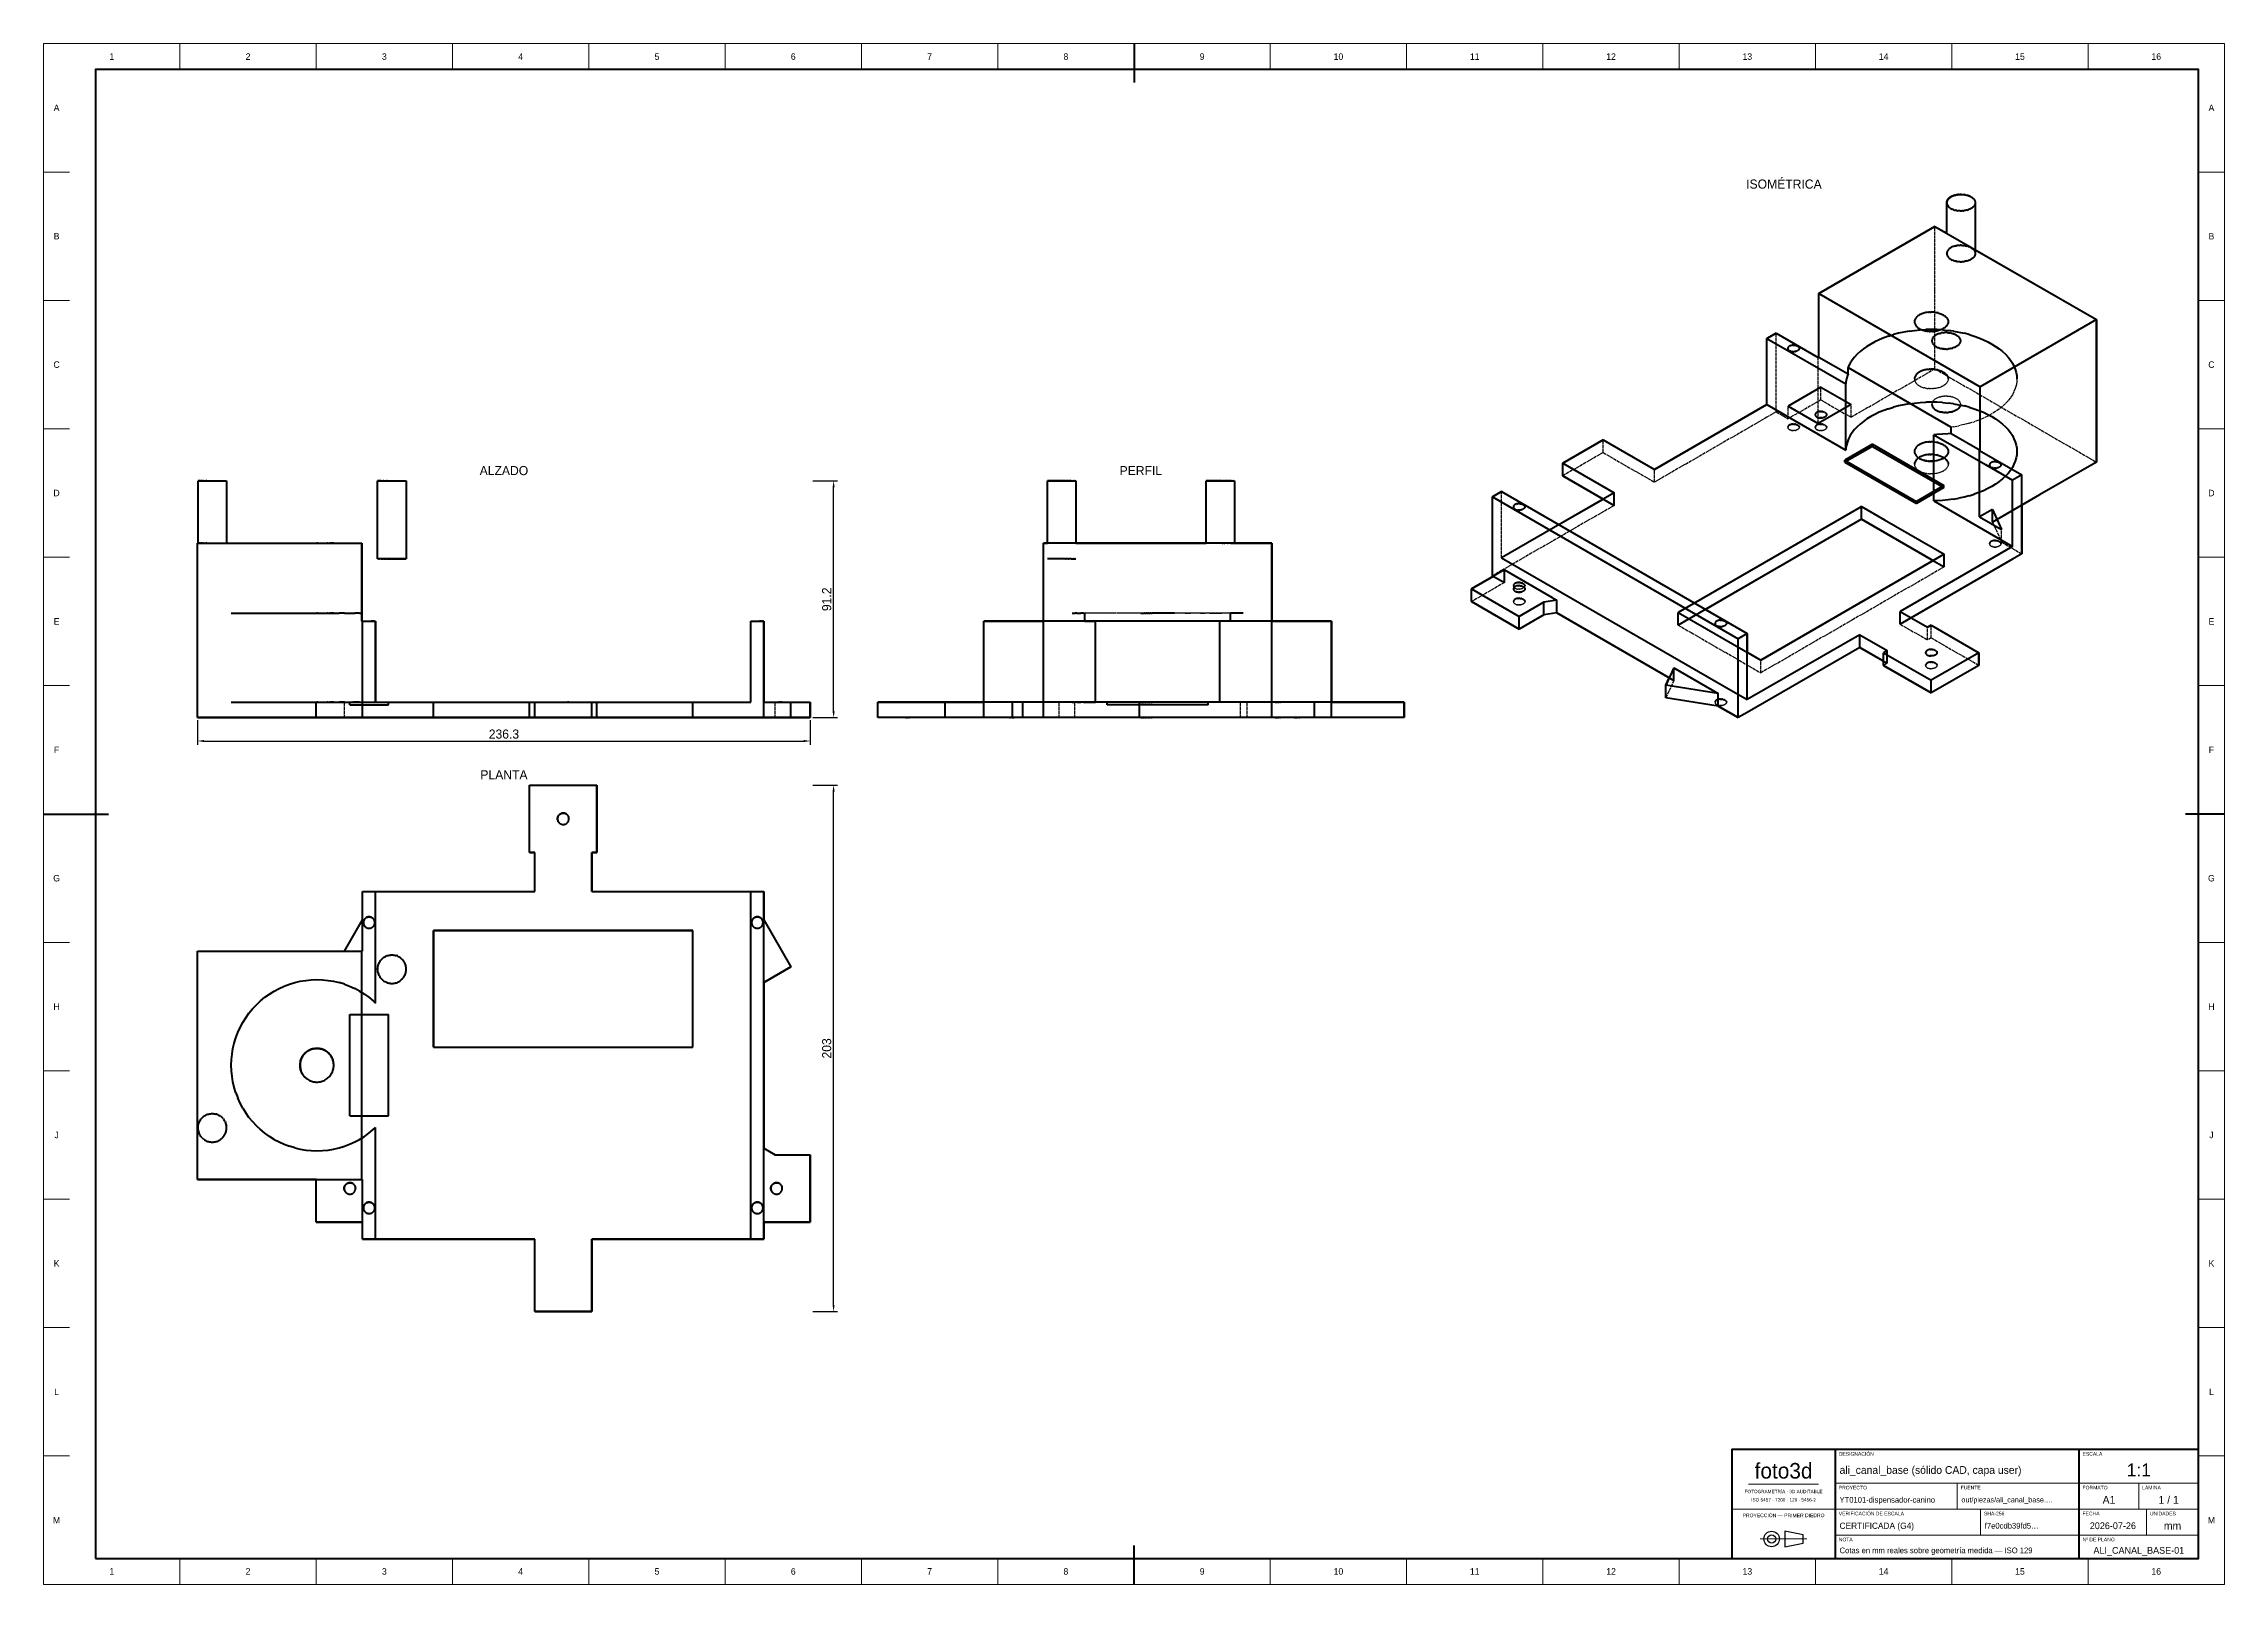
# Model space of a CAD drawing. Header units: millimetres. Extents: x 0 to 841, y 0 to 594.
import ezdxf
from ezdxf.enums import TextEntityAlignment as Align

# ---------------------------------------------------------------- set-up
doc = ezdxf.new("R2010")
doc.units = ezdxf.units.MM
doc.linetypes.add('DASHED', pattern=[1.524, 1.27, -0.254])
for name, color, linetype, lineweight in [('COTAS', 7, 'CONTINUOUS', 25), ('FINA', 7, 'CONTINUOUS', 18), ('NORMA', 7, 'CONTINUOUS', 70), ('OCULTA', 8, 'DASHED', 25), ('TEXTO', 7, 'CONTINUOUS', 25), ('VISIBLE', 7, 'CONTINUOUS', 50)]:
    doc.layers.add(name, color=color, linetype=linetype, lineweight=lineweight)
doc.dimstyles.new('F3D_1000', dxfattribs={"dimtxt": 3.5, "dimasz": 2.5, "dimexe": 1.5, "dimexo": 1, "dimgap": 0.9, "dimtad": 1, "dimdec": 1, "dimdsep": 46, "dimcen": 2.5, "dimazin": 3, "dimtfac": 1, "dimtmove": 0, "dimatfit": 3})

msp = doc.modelspace()

# ---------------------------------------------------------------- texts
at = {"layer": 'TEXTO'}
for s, height, p in [('1', 2.5, (26.28, 589)), ('2', 2.5, (78.84, 589)), ('3', 2.5, (131.41, 589)), ('4', 2.5, (183.97, 589)), ('5', 2.5, (236.53, 589)), ('6', 2.5, (289.09, 589)), ('7', 2.5, (341.66, 589)), ('8', 2.5, (394.22, 589)), ('9', 2.5, (446.78, 589)), ('10', 2.5, (499.34, 589)), ('11', 2.5, (551.91, 589)), ('12', 2.5, (604.47, 589)), ('13', 2.5, (657.03, 589)), ('14', 2.5, (709.59, 589)), ('15', 2.5, (762.16, 589)), ('16', 2.5, (814.72, 589)), ('A', 2.5, (5, 569.25)), ('A', 2.5, (836, 569.25)), ('ISOMÉTRICA', 3.5, (671.14, 539.86)), ('B', 2.5, (5, 519.75)), ('B', 2.5, (836, 519.75)), ('C', 2.5, (5, 470.25)), ('C', 2.5, (836, 470.25)), ('ALZADO', 3.5, (177.52, 429.39)), ('PERFIL', 3.5, (423.15, 429.39)), ('D', 2.5, (5, 420.75)), ('D', 2.5, (836, 420.75)), ('E', 2.5, (5, 371.25)), ('E', 2.5, (836, 371.25)), ('F', 2.5, (5, 321.75)), ('F', 2.5, (836, 321.75)), ('PLANTA', 3.5, (177.52, 312.14)), ('G', 2.5, (5, 272.25)), ('G', 2.5, (836, 272.25)), ('H', 2.5, (5, 222.75)), ('H', 2.5, (836, 222.75)), ('J', 2.5, (5, 173.25)), ('J', 2.5, (836, 173.25)), ('K', 2.5, (5, 123.75)), ('K', 2.5, (836, 123.75)), ('L', 2.5, (5, 74.25)), ('L', 2.5, (836, 74.25)), ('foto3d', 6, (671, 43.8)), ('1:1', 5, (808, 44.1)), ('FOTOGRAMETRÍA · 3D AUDITABLE', 1.3, (671, 35.8)), ('A1', 3, (796.5, 32.6)), ('1 / 1', 3, (819.5, 32.6)), ('M', 2.5, (5, 24.75)), ('PROYECCIÓN — PRIMER DIEDRO', 1.4, (671, 26.6)), ('ISO 5457 · 7200 · 129 · 5456-2', 1.3, (671, 32.6)), ('M', 2.5, (836, 24.75)), ('2026-07-26', 2.6, (798, 22.6)), ('mm', 3, (821, 22.6)), ('ALI_CANAL_BASE-01', 2.6, (808, 13.1)), ('1', 2.5, (26.28, 5)), ('2', 2.5, (78.84, 5)), ('3', 2.5, (131.41, 5)), ('4', 2.5, (183.97, 5)), ('5', 2.5, (236.53, 5)), ('6', 2.5, (289.09, 5)), ('7', 2.5, (341.66, 5)), ('8', 2.5, (394.22, 5)), ('9', 2.5, (446.78, 5)), ('10', 2.5, (499.34, 5)), ('11', 2.5, (551.91, 5)), ('12', 2.5, (604.47, 5)), ('13', 2.5, (657.03, 5)), ('14', 2.5, (709.59, 5)), ('15', 2.5, (762.16, 5)), ('16', 2.5, (814.72, 5))]:
    msp.add_text(s, height=height, dxfattribs=at).set_placement(p, align=Align.MIDDLE_CENTER)
for s, p in [('DESIGNACIÓN', (692.3, 49.6)), ('ESCALA', (786.3, 49.6)), ('PROYECTO', (692.3, 36.6)), ('FUENTE', (739.3, 36.6)), ('FORMATO', (786.3, 36.6)), ('LÁMINA', (809.3, 36.6)), ('VERIFICACIÓN DE ESCALA', (692.3, 26.6)), ('SHA-256', (748.3, 26.6)), ('FECHA', (786.3, 26.6)), ('UNIDADES', (812.3, 26.6)), ('NOTA', (692.3, 16.6)), ('Nº DE PLANO', (786.3, 16.6))]:
    msp.add_text(s, height=1.4, dxfattribs=at).set_placement(p)
for s, height, p in [('ali_canal_base (sólido CAD, capa user)', 2.9868, (692.6, 44.1)), ('YT0101-dispensador-canino', 2.19, (692.6, 32.6)), ('out/piezas/ali_canal_base.…', 2, (739.6, 32.6)), ('CERTIFICADA (G4)', 2.4, (692.6, 22.6)), ('f7e0cdb39fd5…', 2.2, (748.6, 22.6)), ('Cotas en mm reales sobre geometría medida — ISO 129', 2.2, (692.6, 13.1))]:
    msp.add_text(s, height=height, dxfattribs=at).set_placement(p, align=Align.MIDDLE_LEFT)

# ---------------------------------------------------------------- dimensions: what is measured, and where the dimension line sits
at = {"layer": 'COTAS'}
for base, p1, p2 in [((304.65496478, 334.14355314), (295.65496478, 334.14355314), (295.65496478, 425.39355314)), ((304.65, 105.14), (295.65, 105.14), (295.65, 308.14))]:
    msp.add_linear_dim(base=base, p1=p1, p2=p2, angle=90, dimstyle='F3D_1000', dxfattribs=at).render()
msp.add_linear_dim(base=(59.38, 325.14), p1=(59.38, 334.14), p2=(295.65, 334.14), dimstyle='F3D_1000', dxfattribs=at).render()

# ---------------------------------------------------------------- linework, layer by layer
at = {"layer": 'FINA'}
for p, q in [((52.56, 584), (52.56, 594)), ((105.12, 584), (105.12, 594)), ((157.69, 584), (157.69, 594)), ((210.25, 584), (210.25, 594)), ((262.81, 584), (262.81, 594)), ((315.38, 584), (315.38, 594)), ((367.94, 584), (367.94, 594)), ((420.5, 584), (420.5, 594)), ((473.06, 584), (473.06, 594)), ((525.62, 584), (525.62, 594)), ((578.19, 584), (578.19, 594)), ((630.75, 584), (630.75, 594)), ((683.31, 584), (683.31, 594)), ((735.88, 584), (735.88, 594)), ((788.44, 584), (788.44, 594)), ((0, 544.5), (10, 544.5)), ((831, 544.5), (841, 544.5)), ((0, 495), (10, 495)), ((831, 495), (841, 495)), ((0, 445.5), (10, 445.5)), ((831, 445.5), (841, 445.5)), ((0, 396), (10, 396)), ((831, 396), (841, 396)), ((0, 346.5), (10, 346.5)), ((831, 346.5), (841, 346.5)), ((0, 297), (10, 297)), ((831, 297), (841, 297)), ((0, 247.5), (10, 247.5)), ((831, 247.5), (841, 247.5)), ((0, 198), (10, 198)), ((831, 198), (841, 198)), ((0, 148.5), (10, 148.5)), ((831, 148.5), (841, 148.5)), ((0, 99), (10, 99)), ((831, 99), (841, 99)), ((0, 49.5), (10, 49.5)), ((831, 49.5), (841, 49.5)), ((657.5, 38.6), (684.5, 38.6)), ((691, 39), (785, 39)), ((738, 29), (738, 39)), ((785, 39), (831, 39)), ((808, 29), (808, 39)), ((651, 29), (691, 29)), ((691, 29), (785, 29)), ((747, 19), (747, 29)), ((785, 29), (831, 29)), ((811, 19), (811, 29)), ((662.03, 17.5), (679.97, 17.5)), ((691, 19), (785, 19)), ((785, 19), (831, 19)), ((52.56, 0), (52.56, 10)), ((105.12, 0), (105.12, 10)), ((157.69, 0), (157.69, 10)), ((210.25, 0), (210.25, 10)), ((262.81, 0), (262.81, 10)), ((315.38, 0), (315.38, 10)), ((367.94, 0), (367.94, 10)), ((420.5, 0), (420.5, 10)), ((473.06, 0), (473.06, 10)), ((525.62, 0), (525.62, 10)), ((578.19, 0), (578.19, 10)), ((630.75, 0), (630.75, 10)), ((683.31, 0), (683.31, 10)), ((735.88, 0), (735.88, 10)), ((788.44, 0), (788.44, 10))]:
    msp.add_line(p, q, dxfattribs=at)
msp.add_lwpolyline([(0, 0), (841, 0), (841, 594), (0, 594)], close=True, dxfattribs=at)
at = {"layer": 'NORMA'}
for p, q in [((420.5, 594), (420.5, 579)), ((0, 297), (25, 297)), ((841, 297), (826, 297)), ((691, 10), (691, 52)), ((785, 10), (785, 52)), ((420.5, 0), (420.5, 15))]:
    msp.add_line(p, q, dxfattribs=at)
for points in [[(20, 10), (831, 10), (831, 584), (20, 584)], [(651, 10), (831, 10), (831, 52), (651, 52)]]:
    msp.add_lwpolyline(points, close=True, dxfattribs=at)
at = {"layer": 'OCULTA'}
for p, q in [((729.39, 499.01), (729.39, 523.51)), ((729.39, 468.6), (729.39, 499.01)), ((668.12, 452), (668.12, 482.42)), ((684.38, 447.51), (684.38, 473.03)), ((729.39, 468.6), (707.47, 455.94)), ((721.48, 464.72), (721.49, 464.48)), ((721.49, 464.48), (721.53, 464.23)), ((721.53, 464.23), (721.6, 463.99)), ((721.6, 463.99), (721.7, 463.75)), ((721.7, 463.75), (721.82, 463.52)), ((721.82, 463.52), (721.97, 463.29)), ((721.97, 463.29), (722.15, 463.06)), ((722.15, 463.06), (722.35, 462.85)), ((722.35, 462.85), (722.57, 462.64)), ((722.57, 462.64), (722.82, 462.44)), ((729.39, 468.6), (791.62, 432.67)), ((733.38, 462.64), (733.13, 462.44)), ((733.61, 462.85), (733.38, 462.64)), ((733.81, 463.06), (733.61, 462.85)), ((733.98, 463.29), (733.81, 463.06)), ((734.13, 463.52), (733.98, 463.29)), ((734.26, 463.75), (734.13, 463.52)), ((734.35, 463.99), (734.26, 463.75)), ((734.42, 464.23), (734.35, 463.99)), ((734.46, 464.48), (734.42, 464.23)), ((734.48, 464.72), (734.46, 464.48)), ((760.91, 463.48), (760.7, 462.23)), ((760.98, 464.72), (760.91, 463.48)), ((685.39, 456.67), (672.72, 449.35)), ((672.72, 449.35), (672.72, 454.25)), ((685.39, 456.67), (685.39, 461.57)), ((685.39, 456.67), (697.06, 449.93)), ((707.47, 455.94), (697.06, 449.93)), ((697.06, 449.93), (697.06, 454.83)), ((722.82, 462.44), (723.09, 462.25)), ((723.09, 462.25), (723.38, 462.07)), ((723.38, 462.07), (723.69, 461.9)), ((723.69, 461.9), (724.02, 461.74)), ((724.02, 461.74), (724.37, 461.6)), ((724.37, 461.6), (724.73, 461.47)), ((724.73, 461.47), (725.1, 461.36)), ((725.49, 461.25), (725.1, 461.36)), ((725.49, 461.25), (725.89, 461.17)), ((726.3, 461.1), (725.89, 461.17)), ((726.3, 461.1), (726.71, 461.04)), ((727.13, 461), (726.71, 461.04)), ((727.13, 461), (727.55, 460.98)), ((727.98, 460.97), (727.55, 460.98)), ((728.4, 460.98), (727.98, 460.97)), ((728.22, 455.14), (728.21, 454.93)), ((728.25, 455.35), (728.22, 455.14)), ((728.31, 455.55), (728.25, 455.35)), ((728.39, 455.76), (728.31, 455.55)), ((728.5, 455.96), (728.39, 455.76)), ((728.4, 460.98), (728.83, 461)), ((728.62, 456.15), (728.5, 455.96)), ((728.77, 456.34), (728.62, 456.15)), ((728.94, 456.52), (728.77, 456.34)), ((729.25, 461.04), (728.83, 461)), ((729.13, 456.7), (728.94, 456.52)), ((729.34, 456.87), (729.13, 456.7)), ((729.66, 461.1), (729.25, 461.04)), ((729.57, 457.03), (729.34, 456.87)), ((729.82, 457.18), (729.57, 457.03)), ((730.07, 461.17), (729.66, 461.1)), ((730.08, 457.32), (729.82, 457.18)), ((730.47, 461.25), (730.07, 461.17)), ((730.36, 457.45), (730.08, 457.32)), ((730.65, 457.58), (730.36, 457.45)), ((730.85, 461.36), (730.47, 461.25)), ((730.96, 457.68), (730.65, 457.58)), ((731.23, 461.47), (730.85, 461.36)), ((731.27, 457.78), (730.96, 457.68)), ((731.59, 461.6), (731.23, 461.47)), ((731.27, 457.78), (731.6, 457.87)), ((731.93, 461.74), (731.59, 461.6)), ((731.94, 457.94), (731.6, 457.87)), ((732.26, 461.9), (731.93, 461.74)), ((732.28, 458), (731.94, 457.94)), ((732.26, 461.9), (732.57, 462.07)), ((732.63, 458.05), (732.28, 458)), ((732.86, 462.25), (732.57, 462.07)), ((732.63, 458.05), (732.99, 458.08)), ((733.13, 462.44), (732.86, 462.25)), ((733.35, 458.1), (732.99, 458.08)), ((733.71, 458.11), (733.35, 458.1)), ((734.07, 458.1), (733.71, 458.11)), ((734.07, 458.1), (734.42, 458.08)), ((734.42, 458.08), (734.78, 458.05)), ((734.78, 458.05), (735.13, 458)), ((735.47, 457.94), (735.13, 458)), ((735.47, 457.94), (735.81, 457.87)), ((735.81, 457.87), (736.14, 457.78)), ((736.46, 457.68), (736.14, 457.78)), ((736.46, 457.68), (736.76, 457.58)), ((736.76, 457.58), (737.05, 457.45)), ((737.05, 457.45), (737.33, 457.32)), ((737.33, 457.32), (737.59, 457.18)), ((737.59, 457.18), (737.84, 457.03)), ((737.84, 457.03), (738.07, 456.87)), ((738.07, 456.87), (738.28, 456.7)), ((738.28, 456.7), (738.47, 456.52)), ((738.47, 456.52), (738.64, 456.34)), ((738.64, 456.34), (738.79, 456.15)), ((738.79, 456.15), (738.91, 455.96)), ((738.91, 455.96), (739.02, 455.76)), ((739.02, 455.76), (739.1, 455.55)), ((739.1, 455.55), (739.16, 455.35)), ((739.16, 455.35), (739.19, 455.14)), ((739.19, 455.14), (739.21, 454.93)), ((756.56, 455.2), (755.42, 454.14)), ((757.57, 456.3), (756.56, 455.2)), ((758.47, 457.43), (757.57, 456.3)), ((759.23, 458.6), (758.47, 457.43)), ((759.85, 459.79), (759.23, 458.6)), ((760.34, 461), (759.85, 459.79)), ((760.7, 462.23), (760.34, 461)), ((664.59, 449.96), (621.2, 424.92)), ((668.12, 452), (664.59, 449.96)), ((668.12, 452), (672.72, 449.35)), ((672.64, 446.09), (672.64, 446)), ((672.64, 446), (672.66, 445.92)), ((672.66, 445.92), (672.68, 445.84)), ((672.68, 445.84), (672.71, 445.76)), ((672.71, 445.76), (672.76, 445.68)), ((676.96, 445.76), (676.92, 445.68)), ((677, 445.84), (676.96, 445.76)), ((677.02, 445.92), (677, 445.84)), ((677.03, 446), (677.02, 445.92)), ((677.04, 446.09), (677.03, 446)), ((683.19, 446.05), (683.2, 445.97)), ((683.2, 445.97), (683.21, 445.89)), ((683.21, 445.89), (683.23, 445.81)), ((683.23, 445.81), (683.27, 445.72)), ((687.55, 445.81), (687.52, 445.72)), ((687.57, 445.89), (687.55, 445.81)), ((687.59, 445.97), (687.57, 445.89)), ((687.59, 446.05), (687.59, 445.97)), ((736.52, 446.32), (735.6, 446.19)), ((736.52, 446.32), (738.59, 446.68)), ((740.61, 447.12), (738.59, 446.68)), ((742.57, 447.63), (740.61, 447.12)), ((742.57, 447.63), (744.48, 448.22)), ((746.31, 448.88), (744.48, 448.22)), ((748.07, 449.61), (746.31, 448.88)), ((749.74, 450.4), (748.07, 449.61)), ((751.31, 451.25), (749.74, 450.4)), ((752.79, 452.16), (751.31, 451.25)), ((754.16, 453.12), (752.79, 452.16)), ((755.42, 454.14), (754.16, 453.12)), ((601.41, 436.35), (601.41, 441.25)), ((672.76, 445.68), (672.81, 445.6)), ((672.81, 445.6), (672.87, 445.52)), ((672.87, 445.52), (672.93, 445.45)), ((672.93, 445.45), (673.01, 445.38)), ((673.01, 445.38), (673.09, 445.31)), ((673.09, 445.31), (673.18, 445.25)), ((673.18, 445.25), (673.28, 445.19)), ((673.28, 445.19), (673.39, 445.13)), ((673.39, 445.13), (673.5, 445.08)), ((673.5, 445.08), (673.62, 445.03)), ((673.74, 444.99), (673.62, 445.03)), ((673.74, 444.99), (673.87, 444.95)), ((673.87, 444.95), (674, 444.91)), ((674, 444.91), (674.13, 444.88)), ((674.27, 444.86), (674.13, 444.88)), ((674.27, 444.86), (674.41, 444.84)), ((674.41, 444.84), (674.55, 444.83)), ((674.69, 444.82), (674.55, 444.83)), ((674.84, 444.82), (674.69, 444.82)), ((674.84, 444.82), (674.98, 444.82)), ((674.98, 444.82), (675.13, 444.83)), ((675.27, 444.84), (675.13, 444.83)), ((675.41, 444.86), (675.27, 444.84)), ((675.55, 444.88), (675.41, 444.86)), ((675.55, 444.88), (675.68, 444.91)), ((675.81, 444.95), (675.68, 444.91)), ((675.94, 444.99), (675.81, 444.95)), ((676.06, 445.03), (675.94, 444.99)), ((676.18, 445.08), (676.06, 445.03)), ((676.29, 445.13), (676.18, 445.08)), ((676.39, 445.19), (676.29, 445.13)), ((676.49, 445.25), (676.39, 445.19)), ((676.58, 445.31), (676.49, 445.25)), ((676.67, 445.38), (676.58, 445.31)), ((676.74, 445.45), (676.67, 445.38)), ((676.81, 445.52), (676.74, 445.45)), ((676.87, 445.6), (676.81, 445.52)), ((676.92, 445.68), (676.87, 445.6)), ((683.27, 445.72), (683.31, 445.65)), ((683.31, 445.65), (683.36, 445.57)), ((683.36, 445.57), (683.42, 445.49)), ((683.42, 445.49), (683.49, 445.42)), ((683.49, 445.42), (683.56, 445.35)), ((683.56, 445.35), (683.65, 445.28)), ((683.65, 445.28), (683.74, 445.22)), ((683.74, 445.22), (683.83, 445.16)), ((683.83, 445.16), (683.94, 445.1)), ((684.05, 445.05), (683.94, 445.1)), ((684.05, 445.05), (684.17, 445)), ((684.17, 445), (684.29, 444.95)), ((684.29, 444.95), (684.42, 444.91)), ((684.55, 444.88), (684.42, 444.91)), ((684.55, 444.88), (684.68, 444.85)), ((684.82, 444.83), (684.68, 444.85)), ((684.82, 444.83), (684.96, 444.81)), ((684.96, 444.81), (685.1, 444.79)), ((685.25, 444.79), (685.1, 444.79)), ((685.25, 444.79), (685.39, 444.78)), ((685.53, 444.79), (685.39, 444.78)), ((685.53, 444.79), (685.68, 444.79)), ((685.82, 444.81), (685.68, 444.79)), ((685.82, 444.81), (685.96, 444.83)), ((686.1, 444.85), (685.96, 444.83)), ((686.23, 444.88), (686.1, 444.85)), ((686.36, 444.91), (686.23, 444.88)), ((686.49, 444.95), (686.36, 444.91)), ((686.61, 445), (686.49, 444.95)), ((686.73, 445.05), (686.61, 445)), ((686.84, 445.1), (686.73, 445.05)), ((686.95, 445.16), (686.84, 445.1)), ((687.04, 445.22), (686.95, 445.16)), ((687.14, 445.28), (687.04, 445.22)), ((687.22, 445.35), (687.14, 445.28)), ((687.3, 445.42), (687.22, 445.35)), ((687.36, 445.49), (687.3, 445.42)), ((687.42, 445.57), (687.36, 445.49)), ((687.47, 445.65), (687.42, 445.57)), ((687.52, 445.72), (687.47, 445.65)), ((601.41, 436.35), (585.85, 427.37)), ((601.41, 436.35), (621.2, 424.92)), ((621.2, 424.92), (621.2, 429.82)), ((721.48, 431.86), (721.49, 431.61)), ((721.49, 431.61), (721.53, 431.37)), ((721.53, 431.37), (721.6, 431.13)), ((721.6, 431.13), (721.7, 430.89)), ((721.7, 430.89), (721.82, 430.65)), ((721.82, 430.65), (721.97, 430.42)), ((721.97, 430.42), (722.15, 430.2)), ((722.15, 430.2), (722.35, 429.98)), ((722.35, 429.98), (722.57, 429.77)), ((722.57, 429.77), (722.82, 429.57)), ((722.82, 429.57), (723.09, 429.38)), ((723.09, 429.38), (723.38, 429.2)), ((723.38, 429.2), (723.69, 429.04)), ((723.69, 429.04), (724.02, 428.88)), ((732.26, 429.04), (731.93, 428.88)), ((732.26, 429.04), (732.57, 429.2)), ((732.86, 429.38), (732.57, 429.2)), ((733.13, 429.57), (732.86, 429.38)), ((733.38, 429.77), (733.13, 429.57)), ((733.61, 429.98), (733.38, 429.77)), ((733.81, 430.2), (733.61, 429.98)), ((733.98, 430.42), (733.81, 430.2)), ((734.13, 430.65), (733.98, 430.42)), ((734.26, 430.89), (734.13, 430.65)), ((734.35, 431.13), (734.26, 430.89)), ((734.42, 431.37), (734.35, 431.13)), ((734.46, 431.61), (734.42, 431.37)), ((734.48, 431.86), (734.46, 431.61)), ((59.55, 425.39), (59.57, 425.39)), ((59.57, 425.39), (59.6, 425.39)), ((59.6, 425.39), (59.66, 425.39)), ((59.66, 425.39), (59.74, 425.39)), ((59.74, 425.39), (59.85, 425.39)), ((59.85, 425.39), (59.97, 425.39)), ((59.97, 425.39), (60.12, 425.39)), ((60.12, 425.39), (60.29, 425.39)), ((60.29, 425.39), (60.48, 425.39)), ((60.48, 425.39), (60.69, 425.39)), ((60.69, 425.39), (60.92, 425.39)), ((60.92, 425.39), (61.16, 425.39)), ((61.16, 425.39), (61.43, 425.39)), ((61.43, 425.39), (61.71, 425.39)), ((61.71, 425.39), (62, 425.39)), ((62, 425.39), (62.3, 425.39)), ((62.3, 425.39), (62.62, 425.39)), ((62.62, 425.39), (62.95, 425.39)), ((62.95, 425.39), (63.29, 425.39)), ((63.29, 425.39), (63.63, 425.39)), ((63.63, 425.39), (63.98, 425.39)), ((63.98, 425.39), (64.34, 425.39)), ((64.34, 425.39), (64.69, 425.39)), ((64.69, 425.39), (65.05, 425.39)), ((65.05, 425.39), (65.41, 425.39)), ((65.41, 425.39), (65.77, 425.39)), ((65.77, 425.39), (66.13, 425.39)), ((66.13, 425.39), (66.48, 425.39)), ((66.82, 425.39), (66.48, 425.39)), ((66.82, 425.39), (67.16, 425.39)), ((67.16, 425.39), (67.49, 425.39)), ((67.49, 425.39), (67.8, 425.39)), ((67.8, 425.39), (68.11, 425.39)), ((68.4, 425.39), (68.11, 425.39)), ((68.4, 425.39), (68.68, 425.39)), ((68.94, 425.39), (68.68, 425.39)), ((69.19, 425.39), (68.94, 425.39)), ((69.19, 425.39), (69.42, 425.39)), ((69.42, 425.39), (69.63, 425.39)), ((69.82, 425.39), (69.63, 425.39)), ((69.99, 425.39), (69.82, 425.39)), ((69.99, 425.39), (70.13, 425.39)), ((70.26, 425.39), (70.13, 425.39)), ((70.37, 425.39), (70.26, 425.39)), ((70.45, 425.39), (70.37, 425.39)), ((70.45, 425.39), (70.51, 425.39)), ((70.54, 425.39), (70.51, 425.39)), ((70.55, 425.39), (70.54, 425.39)), ((128.82, 425.39), (128.83, 425.39)), ((128.83, 425.39), (128.87, 425.39)), ((128.87, 425.39), (128.92, 425.39)), ((128.92, 425.39), (129.01, 425.39)), ((129.01, 425.39), (129.11, 425.39)), ((129.11, 425.39), (129.24, 425.39)), ((129.24, 425.39), (129.39, 425.39)), ((129.39, 425.39), (129.56, 425.39)), ((129.56, 425.39), (129.75, 425.39)), ((129.75, 425.39), (129.96, 425.39)), ((129.96, 425.39), (130.18, 425.39)), ((130.18, 425.39), (130.43, 425.39)), ((130.43, 425.39), (130.69, 425.39)), ((130.69, 425.39), (130.97, 425.39)), ((130.97, 425.39), (131.26, 425.39)), ((131.26, 425.39), (131.57, 425.39)), ((131.57, 425.39), (131.89, 425.39)), ((131.89, 425.39), (132.21, 425.39)), ((132.21, 425.39), (132.55, 425.39)), ((132.55, 425.39), (132.9, 425.39)), ((132.9, 425.39), (133.25, 425.39)), ((133.25, 425.39), (133.6, 425.39)), ((133.6, 425.39), (133.96, 425.39)), ((133.96, 425.39), (134.32, 425.39)), ((134.32, 425.39), (134.68, 425.39)), ((134.68, 425.39), (135.04, 425.39)), ((135.04, 425.39), (135.39, 425.39)), ((135.39, 425.39), (135.74, 425.39)), ((135.74, 425.39), (136.09, 425.39)), ((136.42, 425.39), (136.09, 425.39)), ((136.42, 425.39), (136.75, 425.39)), ((136.75, 425.39), (137.07, 425.39)), ((137.07, 425.39), (137.37, 425.39)), ((137.37, 425.39), (137.67, 425.39)), ((137.95, 425.39), (137.67, 425.39)), ((138.21, 425.39), (137.95, 425.39)), ((138.21, 425.39), (138.45, 425.39)), ((138.68, 425.39), (138.45, 425.39)), ((138.68, 425.39), (138.89, 425.39)), ((139.08, 425.39), (138.89, 425.39)), ((139.08, 425.39), (139.25, 425.39)), ((139.4, 425.39), (139.25, 425.39)), ((139.53, 425.39), (139.4, 425.39)), ((139.63, 425.39), (139.53, 425.39)), ((139.71, 425.39), (139.63, 425.39)), ((139.77, 425.39), (139.71, 425.39)), ((139.81, 425.39), (139.77, 425.39)), ((139.82, 425.39), (139.81, 425.39)), ((387.12, 425.39), (387.13, 425.39)), ((387.13, 425.39), (387.17, 425.39)), ((387.17, 425.39), (387.22, 425.39)), ((387.22, 425.39), (387.31, 425.39)), ((387.31, 425.39), (387.41, 425.39)), ((387.54, 425.39), (387.41, 425.39)), ((387.54, 425.39), (387.69, 425.39)), ((387.69, 425.39), (387.86, 425.39)), ((387.86, 425.39), (388.05, 425.39)), ((388.05, 425.39), (388.26, 425.39)), ((388.48, 425.39), (388.26, 425.39)), ((388.73, 425.39), (388.48, 425.39)), ((388.73, 425.39), (388.99, 425.39)), ((389.27, 425.39), (388.99, 425.39)), ((389.27, 425.39), (389.56, 425.39)), ((389.87, 425.39), (389.56, 425.39)), ((389.87, 425.39), (390.19, 425.39)), ((390.51, 425.39), (390.19, 425.39)), ((390.85, 425.39), (390.51, 425.39)), ((391.19, 425.39), (390.85, 425.39)), ((391.55, 425.39), (391.19, 425.39)), ((391.9, 425.39), (391.55, 425.39)), ((392.26, 425.39), (391.9, 425.39)), ((392.62, 425.39), (392.26, 425.39)), ((392.98, 425.39), (392.62, 425.39)), ((393.34, 425.39), (392.98, 425.39)), ((393.69, 425.39), (393.34, 425.39)), ((394.04, 425.39), (393.69, 425.39)), ((394.39, 425.39), (394.04, 425.39)), ((394.72, 425.39), (394.39, 425.39)), ((395.05, 425.39), (394.72, 425.39)), ((395.37, 425.39), (395.05, 425.39)), ((395.67, 425.39), (395.37, 425.39)), ((395.97, 425.39), (395.67, 425.39)), ((396.24, 425.39), (395.97, 425.39)), ((396.51, 425.39), (396.24, 425.39)), ((396.75, 425.39), (396.51, 425.39)), ((396.98, 425.39), (396.75, 425.39)), ((397.19, 425.39), (396.98, 425.39)), ((397.38, 425.39), (397.19, 425.39)), ((397.55, 425.39), (397.38, 425.39)), ((397.7, 425.39), (397.55, 425.39)), ((397.83, 425.39), (397.7, 425.39)), ((397.93, 425.39), (397.83, 425.39)), ((398.01, 425.39), (397.93, 425.39)), ((398.07, 425.39), (398.01, 425.39)), ((398.11, 425.39), (398.07, 425.39)), ((398.12, 425.39), (398.11, 425.39)), ((448.29, 425.39), (448.3, 425.39)), ((448.3, 425.39), (448.34, 425.39)), ((448.34, 425.39), (448.4, 425.39)), ((448.4, 425.39), (448.48, 425.39)), ((448.58, 425.39), (448.48, 425.39)), ((448.58, 425.39), (448.71, 425.39)), ((448.71, 425.39), (448.86, 425.39)), ((448.86, 425.39), (449.03, 425.39)), ((449.03, 425.39), (449.22, 425.39)), ((449.43, 425.39), (449.22, 425.39)), ((449.43, 425.39), (449.66, 425.39)), ((449.9, 425.39), (449.66, 425.39)), ((450.17, 425.39), (449.9, 425.39)), ((450.17, 425.39), (450.44, 425.39)), ((450.44, 425.39), (450.74, 425.39)), ((451.04, 425.39), (450.74, 425.39)), ((451.36, 425.39), (451.04, 425.39)), ((451.36, 425.39), (451.69, 425.39)), ((452.02, 425.39), (451.69, 425.39)), ((452.37, 425.39), (452.02, 425.39)), ((452.72, 425.39), (452.37, 425.39)), ((452.72, 425.39), (453.07, 425.39)), ((453.43, 425.39), (453.07, 425.39)), ((453.79, 425.39), (453.43, 425.39)), ((454.15, 425.39), (453.79, 425.39)), ((454.51, 425.39), (454.15, 425.39)), ((454.86, 425.39), (454.51, 425.39)), ((455.21, 425.39), (454.86, 425.39)), ((455.56, 425.39), (455.21, 425.39)), ((455.9, 425.39), (455.56, 425.39)), ((456.22, 425.39), (455.9, 425.39)), ((456.54, 425.39), (456.22, 425.39)), ((456.85, 425.39), (456.54, 425.39)), ((457.14, 425.39), (456.85, 425.39)), ((457.42, 425.39), (457.14, 425.39)), ((457.68, 425.39), (457.42, 425.39)), ((457.93, 425.39), (457.68, 425.39)), ((458.15, 425.39), (457.93, 425.39)), ((458.36, 425.39), (458.15, 425.39)), ((458.55, 425.39), (458.36, 425.39)), ((458.72, 425.39), (458.55, 425.39)), ((458.87, 425.39), (458.72, 425.39)), ((459, 425.39), (458.87, 425.39)), ((459.1, 425.39), (459, 425.39)), ((459.19, 425.39), (459.1, 425.39)), ((459.24, 425.39), (459.19, 425.39)), ((459.28, 425.39), (459.24, 425.39)), ((459.29, 425.39), (459.28, 425.39)), ((562.27, 395.79), (562.27, 421.3)), ((724.02, 428.88), (724.37, 428.74)), ((724.37, 428.74), (724.73, 428.61)), ((724.73, 428.61), (725.1, 428.49)), ((725.49, 428.39), (725.1, 428.49)), ((725.49, 428.39), (725.89, 428.3)), ((726.3, 428.23), (725.89, 428.3)), ((726.3, 428.23), (726.71, 428.18)), ((727.13, 428.14), (726.71, 428.18)), ((727.13, 428.14), (727.55, 428.11)), ((727.98, 428.11), (727.55, 428.11)), ((728.4, 428.11), (727.98, 428.11)), ((728.4, 428.11), (728.83, 428.14)), ((729.25, 428.18), (728.83, 428.14)), ((729.66, 428.23), (729.25, 428.18)), ((730.07, 428.3), (729.66, 428.23)), ((730.47, 428.39), (730.07, 428.3)), ((730.85, 428.49), (730.47, 428.39)), ((731.23, 428.61), (730.85, 428.49)), ((731.59, 428.74), (731.23, 428.61)), ((731.93, 428.88), (731.59, 428.74)), ((605.65, 415.94), (562.27, 390.89)), ((722.21, 416.69), (722.21, 417.51)), ((751.52, 409.52), (755.11, 401.78)), ((755.11, 401.78), (755.11, 406.68)), ((59.38, 401.39), (59.38, 401.39)), ((59.38, 371.39), (59.38, 401.39)), ((59.38, 401.39), (122.68, 401.39)), ((59.55, 401.39), (59.57, 401.39)), ((59.57, 401.39), (59.6, 401.39)), ((59.6, 401.39), (59.66, 401.39)), ((59.66, 401.39), (59.74, 401.39)), ((59.74, 401.39), (59.85, 401.39)), ((59.85, 401.39), (59.97, 401.39)), ((59.97, 401.39), (60.12, 401.39)), ((60.12, 401.39), (60.29, 401.39)), ((60.29, 401.39), (60.48, 401.39)), ((60.48, 401.39), (60.69, 401.39)), ((60.69, 401.39), (60.92, 401.39)), ((60.92, 401.39), (61.16, 401.39)), ((61.16, 401.39), (61.43, 401.39)), ((61.43, 401.39), (61.71, 401.39)), ((61.71, 401.39), (62, 401.39)), ((62, 401.39), (62.3, 401.39)), ((62.3, 401.39), (62.62, 401.39)), ((62.62, 401.39), (62.95, 401.39)), ((62.95, 401.39), (63.29, 401.39)), ((63.29, 401.39), (63.63, 401.39)), ((63.63, 401.39), (63.98, 401.39)), ((63.98, 401.39), (64.34, 401.39)), ((64.34, 401.39), (64.69, 401.39)), ((64.69, 401.39), (65.05, 401.39)), ((65.05, 401.39), (65.41, 401.39)), ((65.41, 401.39), (65.77, 401.39)), ((65.77, 401.39), (66.13, 401.39)), ((66.13, 401.39), (66.48, 401.39)), ((66.82, 401.39), (66.48, 401.39)), ((66.82, 401.39), (67.16, 401.39)), ((67.16, 401.39), (67.49, 401.39)), ((67.49, 401.39), (67.8, 401.39)), ((67.8, 401.39), (68.11, 401.39)), ((68.4, 401.39), (68.11, 401.39)), ((68.4, 401.39), (68.68, 401.39)), ((68.94, 401.39), (68.68, 401.39)), ((69.19, 401.39), (68.94, 401.39)), ((69.19, 401.39), (69.42, 401.39)), ((69.42, 401.39), (69.63, 401.39)), ((69.82, 401.39), (69.63, 401.39)), ((69.99, 401.39), (69.82, 401.39)), ((69.99, 401.39), (70.13, 401.39)), ((70.26, 401.39), (70.13, 401.39)), ((70.37, 401.39), (70.26, 401.39)), ((70.45, 401.39), (70.37, 401.39)), ((70.45, 401.39), (70.51, 401.39)), ((70.54, 401.39), (70.51, 401.39)), ((70.55, 401.39), (70.54, 401.39)), ((98.9, 401.39), (98.88, 401.39)), ((98.94, 401.39), (98.9, 401.39)), ((99.01, 401.39), (98.94, 401.39)), ((99.1, 401.39), (99.01, 401.39)), ((99.23, 401.39), (99.1, 401.39)), ((99.38, 401.39), (99.23, 401.39)), ((99.38, 401.39), (99.55, 401.39)), ((99.75, 401.39), (99.55, 401.39)), ((99.98, 401.39), (99.75, 401.39)), ((99.98, 401.39), (100.23, 401.39)), ((100.23, 401.39), (100.5, 401.39)), ((100.5, 401.39), (100.79, 401.39)), ((101.1, 401.39), (100.79, 401.39)), ((101.1, 401.39), (101.43, 401.39)), ((101.77, 401.39), (101.43, 401.39)), ((101.77, 401.39), (102.13, 401.39)), ((102.13, 401.39), (102.51, 401.39)), ((102.51, 401.39), (102.9, 401.39)), ((102.9, 401.39), (103.29, 401.39)), ((103.29, 401.39), (103.7, 401.39)), ((103.7, 401.39), (104.11, 401.39)), ((104.11, 401.39), (104.53, 401.39)), ((104.53, 401.39), (104.96, 401.39)), ((104.96, 401.39), (105.38, 401.39)), ((105.38, 401.39), (105.81, 401.39)), ((105.81, 401.39), (106.23, 401.39)), ((106.23, 401.39), (106.65, 401.39)), ((106.65, 401.39), (107.06, 401.39)), ((107.06, 401.39), (107.47, 401.39)), ((107.47, 401.39), (107.87, 401.39)), ((107.87, 401.39), (108.26, 401.39)), ((108.26, 401.39), (108.63, 401.39)), ((108.63, 401.39), (108.99, 401.39)), ((108.99, 401.39), (109.34, 401.39)), ((109.34, 401.39), (109.67, 401.39)), ((109.67, 401.39), (109.98, 401.39)), ((109.98, 401.39), (110.27, 401.39)), ((110.27, 401.39), (110.54, 401.39)), ((110.54, 401.39), (110.79, 401.39)), ((110.79, 401.39), (111.01, 401.39)), ((111.01, 401.39), (111.21, 401.39)), ((111.21, 401.39), (111.39, 401.39)), ((111.39, 401.39), (111.54, 401.39)), ((111.54, 401.39), (111.66, 401.39)), ((111.66, 401.39), (111.76, 401.39)), ((111.76, 401.39), (111.83, 401.39)), ((111.83, 401.39), (111.87, 401.39)), ((111.87, 401.39), (111.88, 401.39)), ((122.68, 401.39), (122.68, 401.39)), ((122.68, 371.39), (122.68, 401.39)), ((128.82, 395.39), (128.83, 395.39)), ((128.83, 395.39), (128.87, 395.39)), ((128.87, 395.39), (128.92, 395.39)), ((128.92, 395.39), (129.01, 395.39)), ((129.01, 395.39), (129.11, 395.39)), ((129.11, 395.39), (129.24, 395.39)), ((129.24, 395.39), (129.39, 395.39)), ((129.39, 395.39), (129.56, 395.39)), ((129.56, 395.39), (129.75, 395.39)), ((129.75, 395.39), (129.96, 395.39)), ((129.96, 395.39), (130.18, 395.39)), ((130.18, 395.39), (130.43, 395.39)), ((130.43, 395.39), (130.69, 395.39)), ((130.69, 395.39), (130.97, 395.39)), ((130.97, 395.39), (131.26, 395.39)), ((131.26, 395.39), (131.57, 395.39)), ((131.57, 395.39), (131.89, 395.39)), ((131.89, 395.39), (132.21, 395.39)), ((132.21, 395.39), (132.55, 395.39)), ((132.55, 395.39), (132.9, 395.39)), ((132.9, 395.39), (133.25, 395.39)), ((133.25, 395.39), (133.6, 395.39)), ((133.6, 395.39), (133.96, 395.39)), ((133.96, 395.39), (134.32, 395.39)), ((134.32, 395.39), (134.68, 395.39)), ((134.68, 395.39), (135.04, 395.39)), ((135.04, 395.39), (135.39, 395.39)), ((135.39, 395.39), (135.74, 395.39)), ((135.74, 395.39), (136.09, 395.39)), ((136.42, 395.39), (136.09, 395.39)), ((136.42, 395.39), (136.75, 395.39)), ((136.75, 395.39), (137.07, 395.39)), ((137.07, 395.39), (137.37, 395.39)), ((137.37, 395.39), (137.67, 395.39)), ((137.95, 395.39), (137.67, 395.39)), ((138.21, 395.39), (137.95, 395.39)), ((138.21, 395.39), (138.45, 395.39)), ((138.68, 395.39), (138.45, 395.39)), ((138.68, 395.39), (138.89, 395.39)), ((139.08, 395.39), (138.89, 395.39)), ((139.08, 395.39), (139.25, 395.39)), ((139.4, 395.39), (139.25, 395.39)), ((139.53, 395.39), (139.4, 395.39)), ((139.63, 395.39), (139.53, 395.39)), ((139.71, 395.39), (139.63, 395.39)), ((139.77, 395.39), (139.71, 395.39)), ((139.81, 395.39), (139.77, 395.39)), ((139.82, 395.39), (139.81, 395.39)), ((473.65, 401.39), (385.65, 401.39)), ((385.65, 371.39), (385.65, 401.39)), ((385.65, 401.39), (385.65, 401.39)), ((387.12, 395.39), (387.13, 395.39)), ((387.13, 395.39), (387.17, 395.39)), ((387.17, 395.39), (387.22, 395.39)), ((387.22, 395.39), (387.31, 395.39)), ((387.31, 395.39), (387.41, 395.39)), ((387.54, 395.39), (387.41, 395.39)), ((387.54, 395.39), (387.69, 395.39)), ((387.69, 395.39), (387.86, 395.39)), ((387.86, 395.39), (388.05, 395.39)), ((388.05, 395.39), (388.26, 395.39)), ((388.48, 395.39), (388.26, 395.39)), ((388.73, 395.39), (388.48, 395.39)), ((388.73, 395.39), (388.99, 395.39)), ((389.27, 395.39), (388.99, 395.39)), ((389.27, 395.39), (389.56, 395.39)), ((389.87, 395.39), (389.56, 395.39)), ((389.87, 395.39), (390.19, 395.39)), ((390.51, 395.39), (390.19, 395.39)), ((390.85, 395.39), (390.51, 395.39)), ((391.19, 395.39), (390.85, 395.39)), ((391.55, 395.39), (391.19, 395.39)), ((391.9, 395.39), (391.55, 395.39)), ((392.26, 395.39), (391.9, 395.39)), ((392.62, 395.39), (392.26, 395.39)), ((392.98, 395.39), (392.62, 395.39)), ((393.34, 395.39), (392.98, 395.39)), ((393.69, 395.39), (393.34, 395.39)), ((394.04, 395.39), (393.69, 395.39)), ((394.39, 395.39), (394.04, 395.39)), ((394.72, 395.39), (394.39, 395.39)), ((395.05, 395.39), (394.72, 395.39)), ((395.37, 395.39), (395.05, 395.39)), ((395.67, 395.39), (395.37, 395.39)), ((395.97, 395.39), (395.67, 395.39)), ((396.24, 395.39), (395.97, 395.39)), ((396.51, 395.39), (396.24, 395.39)), ((396.75, 395.39), (396.51, 395.39)), ((396.98, 395.39), (396.75, 395.39)), ((397.19, 395.39), (396.98, 395.39)), ((397.38, 395.39), (397.19, 395.39)), ((397.55, 395.39), (397.38, 395.39)), ((397.7, 395.39), (397.55, 395.39)), ((397.83, 395.39), (397.7, 395.39)), ((397.93, 395.39), (397.83, 395.39)), ((398.01, 395.39), (397.93, 395.39)), ((398.07, 395.39), (398.01, 395.39)), ((398.11, 395.39), (398.07, 395.39)), ((398.12, 395.39), (398.11, 395.39)), ((423.17, 401.39), (423.15, 401.39)), ((423.21, 401.39), (423.17, 401.39)), ((423.28, 401.39), (423.21, 401.39)), ((423.38, 401.39), (423.28, 401.39)), ((423.5, 401.39), (423.38, 401.39)), ((423.65, 401.39), (423.5, 401.39)), ((423.83, 401.39), (423.65, 401.39)), ((424.03, 401.39), (423.83, 401.39)), ((424.25, 401.39), (424.03, 401.39)), ((424.5, 401.39), (424.25, 401.39)), ((424.77, 401.39), (424.5, 401.39)), ((425.06, 401.39), (424.77, 401.39)), ((425.37, 401.39), (425.06, 401.39)), ((425.7, 401.39), (425.37, 401.39)), ((426.04, 401.39), (425.7, 401.39)), ((426.4, 401.39), (426.04, 401.39)), ((426.78, 401.39), (426.4, 401.39)), ((427.17, 401.39), (426.78, 401.39)), ((427.57, 401.39), (427.17, 401.39)), ((427.97, 401.39), (427.57, 401.39)), ((428.39, 401.39), (427.97, 401.39)), ((428.81, 401.39), (428.39, 401.39)), ((429.23, 401.39), (428.81, 401.39)), ((429.65, 401.39), (429.23, 401.39)), ((430.08, 401.39), (429.65, 401.39)), ((430.5, 401.39), (430.08, 401.39)), ((430.92, 401.39), (430.5, 401.39)), ((431.34, 401.39), (430.92, 401.39)), ((431.74, 401.39), (431.34, 401.39)), ((432.14, 401.39), (431.74, 401.39)), ((432.14, 401.39), (432.53, 401.39)), ((432.9, 401.39), (432.53, 401.39)), ((433.27, 401.39), (432.9, 401.39)), ((433.27, 401.39), (433.61, 401.39)), ((433.61, 401.39), (433.94, 401.39)), ((433.94, 401.39), (434.25, 401.39)), ((434.54, 401.39), (434.25, 401.39)), ((434.54, 401.39), (434.81, 401.39)), ((435.06, 401.39), (434.81, 401.39)), ((435.06, 401.39), (435.28, 401.39)), ((435.28, 401.39), (435.48, 401.39)), ((435.48, 401.39), (435.66, 401.39)), ((435.66, 401.39), (435.81, 401.39)), ((435.81, 401.39), (435.93, 401.39)), ((435.93, 401.39), (436.03, 401.39)), ((436.03, 401.39), (436.1, 401.39)), ((436.1, 401.39), (436.14, 401.39)), ((436.14, 401.39), (436.15, 401.39)), ((448.29, 401.39), (448.3, 401.39)), ((448.3, 401.39), (448.34, 401.39)), ((448.34, 401.39), (448.4, 401.39)), ((448.4, 401.39), (448.48, 401.39)), ((448.58, 401.39), (448.48, 401.39)), ((448.58, 401.39), (448.71, 401.39)), ((448.71, 401.39), (448.86, 401.39)), ((448.86, 401.39), (449.03, 401.39)), ((449.03, 401.39), (449.22, 401.39)), ((449.43, 401.39), (449.22, 401.39)), ((449.43, 401.39), (449.66, 401.39)), ((449.9, 401.39), (449.66, 401.39)), ((450.17, 401.39), (449.9, 401.39)), ((450.17, 401.39), (450.44, 401.39)), ((450.44, 401.39), (450.74, 401.39)), ((451.04, 401.39), (450.74, 401.39)), ((451.36, 401.39), (451.04, 401.39)), ((451.36, 401.39), (451.69, 401.39)), ((452.02, 401.39), (451.69, 401.39)), ((452.37, 401.39), (452.02, 401.39)), ((452.72, 401.39), (452.37, 401.39)), ((452.72, 401.39), (453.07, 401.39)), ((453.43, 401.39), (453.07, 401.39)), ((453.79, 401.39), (453.43, 401.39)), ((454.15, 401.39), (453.79, 401.39)), ((454.51, 401.39), (454.15, 401.39)), ((454.86, 401.39), (454.51, 401.39)), ((455.21, 401.39), (454.86, 401.39)), ((455.56, 401.39), (455.21, 401.39)), ((455.9, 401.39), (455.56, 401.39)), ((456.22, 401.39), (455.9, 401.39)), ((456.54, 401.39), (456.22, 401.39)), ((456.85, 401.39), (456.54, 401.39)), ((457.14, 401.39), (456.85, 401.39)), ((457.42, 401.39), (457.14, 401.39)), ((457.68, 401.39), (457.42, 401.39)), ((457.93, 401.39), (457.68, 401.39)), ((458.15, 401.39), (457.93, 401.39)), ((458.36, 401.39), (458.15, 401.39)), ((458.55, 401.39), (458.36, 401.39)), ((458.72, 401.39), (458.55, 401.39)), ((458.87, 401.39), (458.72, 401.39)), ((459, 401.39), (458.87, 401.39)), ((459.1, 401.39), (459, 401.39)), ((459.19, 401.39), (459.1, 401.39)), ((459.24, 401.39), (459.19, 401.39)), ((459.28, 401.39), (459.24, 401.39)), ((459.29, 401.39), (459.28, 401.39)), ((473.65, 371.39), (473.65, 401.39)), ((473.65, 401.39), (473.65, 401.39)), ((750.42, 401.18), (750.43, 401.09)), ((750.43, 401.09), (750.44, 401.01)), ((750.44, 401.01), (750.46, 400.93)), ((750.46, 400.93), (750.5, 400.85)), ((750.5, 400.85), (750.54, 400.77)), ((750.54, 400.77), (750.59, 400.69)), ((750.59, 400.69), (750.65, 400.62)), ((750.65, 400.62), (750.72, 400.54)), ((750.72, 400.54), (750.79, 400.47)), ((750.79, 400.47), (750.88, 400.4)), ((750.88, 400.4), (750.97, 400.34)), ((750.97, 400.34), (751.06, 400.28)), ((751.06, 400.28), (751.17, 400.22)), ((751.17, 400.22), (751.28, 400.17)), ((751.28, 400.17), (751.4, 400.12)), ((751.52, 400.08), (751.4, 400.12)), ((751.52, 400.08), (751.65, 400.04)), ((751.78, 400), (751.65, 400.04)), ((751.78, 400), (751.91, 399.98)), ((751.91, 399.98), (752.05, 399.95)), ((752.05, 399.95), (752.19, 399.93)), ((752.19, 399.93), (752.33, 399.92)), ((752.48, 399.91), (752.33, 399.92)), ((752.48, 399.91), (752.62, 399.91)), ((752.76, 399.91), (752.62, 399.91)), ((752.76, 399.91), (752.91, 399.92)), ((753.05, 399.93), (752.91, 399.92)), ((753.05, 399.93), (753.19, 399.95)), ((753.33, 399.98), (753.19, 399.95)), ((753.46, 400), (753.33, 399.98)), ((753.59, 400.04), (753.46, 400)), ((753.72, 400.08), (753.59, 400.04)), ((753.84, 400.12), (753.72, 400.08)), ((753.96, 400.17), (753.84, 400.12)), ((754.07, 400.22), (753.96, 400.17)), ((754.18, 400.28), (754.07, 400.22)), ((754.27, 400.34), (754.18, 400.28)), ((754.37, 400.4), (754.27, 400.34)), ((754.45, 400.47), (754.37, 400.4)), ((754.53, 400.54), (754.45, 400.47)), ((754.59, 400.62), (754.53, 400.54)), ((754.65, 400.69), (754.59, 400.62)), ((754.7, 400.77), (754.65, 400.69)), ((754.75, 400.85), (754.7, 400.77)), ((754.78, 400.93), (754.75, 400.85)), ((754.8, 401.01), (754.78, 400.93)), ((754.82, 401.09), (754.8, 401.01)), ((754.82, 401.18), (754.82, 401.09)), ((755.11, 401.78), (762.87, 397.3)), ((562.27, 390.89), (558.73, 388.85)), ((732.93, 392.26), (697.57, 371.85)), ((563.33, 386.2), (550.65, 378.88)), ((566.78, 384.97), (566.79, 384.89)), ((566.79, 384.89), (566.8, 384.8)), ((566.8, 384.8), (566.83, 384.72)), ((566.83, 384.72), (566.86, 384.64)), ((566.84, 378.88), (566.84, 378.8)), ((566.84, 378.8), (566.86, 378.71)), ((566.86, 384.64), (566.9, 384.56)), ((566.86, 378.71), (566.88, 378.63)), ((566.88, 378.63), (566.91, 378.55)), ((566.9, 384.56), (566.95, 384.48)), ((566.91, 378.55), (566.96, 378.47)), ((566.95, 384.48), (567.01, 384.41)), ((566.96, 378.47), (567.01, 378.39)), ((567.01, 384.41), (567.08, 384.34)), ((567.08, 384.34), (567.16, 384.26)), ((567.16, 384.26), (567.24, 384.2)), ((567.24, 384.2), (567.33, 384.13)), ((567.33, 384.13), (567.43, 384.07)), ((567.43, 384.07), (567.53, 384.02)), ((567.65, 383.96), (567.53, 384.02)), ((567.65, 383.96), (567.76, 383.91)), ((567.76, 383.91), (567.88, 383.87)), ((567.88, 383.87), (568.01, 383.83)), ((568.01, 383.83), (568.14, 383.8)), ((568.14, 383.8), (568.28, 383.77)), ((568.42, 383.74), (568.28, 383.77)), ((568.42, 383.74), (568.56, 383.72)), ((568.56, 383.72), (568.7, 383.71)), ((568.84, 383.7), (568.7, 383.71)), ((568.98, 383.7), (568.84, 383.7)), ((569.13, 383.7), (568.98, 383.7)), ((569.13, 383.7), (569.27, 383.71)), ((569.41, 383.72), (569.27, 383.71)), ((569.55, 383.74), (569.41, 383.72)), ((569.69, 383.77), (569.55, 383.74)), ((569.69, 383.77), (569.83, 383.8)), ((569.96, 383.83), (569.83, 383.8)), ((570.08, 383.87), (569.96, 383.83)), ((570.21, 383.91), (570.08, 383.87)), ((570.32, 383.96), (570.21, 383.91)), ((570.44, 384.02), (570.32, 383.96)), ((570.54, 384.07), (570.44, 384.02)), ((570.64, 384.13), (570.54, 384.07)), ((570.73, 384.2), (570.64, 384.13)), ((570.81, 384.26), (570.73, 384.2)), ((570.89, 384.34), (570.81, 384.26)), ((570.96, 384.41), (570.89, 384.34)), ((571.02, 384.48), (570.96, 384.41)), ((571.07, 384.56), (571.02, 384.48)), ((571.11, 384.64), (571.07, 384.56)), ((571.12, 378.47), (571.07, 378.39)), ((571.14, 384.72), (571.11, 384.64)), ((571.16, 378.55), (571.12, 378.47)), ((571.17, 384.8), (571.14, 384.72)), ((571.2, 378.63), (571.16, 378.55)), ((571.18, 384.89), (571.17, 384.8)), ((571.18, 384.97), (571.18, 384.89)), ((571.22, 378.71), (571.2, 378.63)), ((571.24, 378.8), (571.22, 378.71)), ((571.24, 378.88), (571.24, 378.8)), ((59.38, 334.14), (59.38, 371.39)), ((72.45, 374.39), (72.38, 374.39)), ((72.66, 374.39), (72.45, 374.39)), ((73.02, 374.39), (72.66, 374.39)), ((73.51, 374.39), (73.02, 374.39)), ((74.13, 374.39), (73.51, 374.39)), ((74.13, 374.39), (74.89, 374.39)), ((75.79, 374.39), (74.89, 374.39)), ((76.8, 374.39), (75.79, 374.39)), ((76.8, 374.39), (77.94, 374.39)), ((79.2, 374.39), (77.94, 374.39)), ((79.2, 374.39), (80.57, 374.39)), ((80.57, 374.39), (82.05, 374.39)), ((82.05, 374.39), (83.62, 374.39)), ((85.29, 374.39), (83.62, 374.39)), ((87.05, 374.39), (85.29, 374.39)), ((88.88, 374.39), (87.05, 374.39)), ((88.88, 374.39), (90.79, 374.39)), ((90.79, 374.39), (92.75, 374.39)), ((92.75, 374.39), (94.78, 374.39)), ((96.84, 374.39), (94.78, 374.39)), ((96.84, 374.39), (98.94, 374.39)), ((98.9, 374.39), (98.88, 374.39)), ((98.94, 374.39), (98.9, 374.39)), ((98.94, 374.39), (101.08, 374.39)), ((99.01, 374.39), (98.94, 374.39)), ((99.1, 374.39), (99.01, 374.39)), ((99.23, 374.39), (99.1, 374.39)), ((99.38, 374.39), (99.23, 374.39)), ((99.38, 374.39), (99.55, 374.39)), ((99.75, 374.39), (99.55, 374.39)), ((99.98, 374.39), (99.75, 374.39)), ((99.98, 374.39), (100.23, 374.39)), ((100.23, 374.39), (100.5, 374.39)), ((100.5, 374.39), (100.79, 374.39)), ((101.1, 374.39), (100.79, 374.39)), ((101.08, 374.39), (103.22, 374.39)), ((101.1, 374.39), (101.43, 374.39)), ((101.77, 374.39), (101.43, 374.39)), ((101.77, 374.39), (102.13, 374.39)), ((102.13, 374.39), (102.51, 374.39)), ((102.51, 374.39), (102.9, 374.39)), ((102.9, 374.39), (103.29, 374.39)), ((103.22, 374.39), (105.38, 374.39)), ((103.29, 374.39), (103.7, 374.39)), ((103.7, 374.39), (104.11, 374.39)), ((104.11, 374.39), (104.53, 374.39)), ((104.53, 374.39), (104.96, 374.39)), ((104.96, 374.39), (105.38, 374.39)), ((105.38, 374.39), (107.54, 374.39)), ((105.38, 374.39), (105.81, 374.39)), ((105.81, 374.39), (106.23, 374.39)), ((106.23, 374.39), (106.65, 374.39)), ((106.65, 374.39), (107.06, 374.39)), ((107.06, 374.39), (107.47, 374.39)), ((107.47, 374.39), (107.87, 374.39)), ((107.54, 374.39), (109.69, 374.39)), ((107.87, 374.39), (108.26, 374.39)), ((108.26, 374.39), (108.63, 374.39)), ((108.63, 374.39), (108.99, 374.39)), ((108.99, 374.39), (109.34, 374.39)), ((109.34, 374.39), (109.67, 374.39)), ((109.67, 374.39), (109.98, 374.39)), ((109.69, 374.39), (111.82, 374.39)), ((109.98, 374.39), (110.27, 374.39)), ((110.27, 374.39), (110.54, 374.39)), ((110.54, 374.39), (110.79, 374.39)), ((110.79, 374.39), (111.01, 374.39)), ((111.01, 374.39), (111.21, 374.39)), ((111.21, 374.39), (111.39, 374.39)), ((111.39, 374.39), (111.54, 374.39)), ((111.54, 374.39), (111.66, 374.39)), ((111.66, 374.39), (111.76, 374.39)), ((111.76, 374.39), (111.83, 374.39)), ((111.82, 374.39), (113.92, 374.39)), ((111.83, 374.39), (111.87, 374.39)), ((111.87, 374.39), (111.88, 374.39)), ((113.92, 374.39), (115.99, 374.39)), ((115.99, 374.39), (118.01, 374.39)), ((118.01, 374.39), (119.98, 374.39)), ((119.98, 374.39), (121.88, 374.39)), ((121.88, 374.39), (122.68, 374.39)), ((122.68, 371.39), (122.68, 374.39)), ((122.68, 374.39), (122.68, 374.39)), ((122.68, 371.39), (122.68, 371.39)), ((122.68, 371.39), (123.72, 371.39)), ((122.68, 371.39), (122.68, 371.39)), ((122.68, 371.39), (123.03, 371.39)), ((123.03, 371.39), (123.03, 371.39)), ((123.03, 340.14), (123.03, 371.39)), ((123.03, 371.39), (123.03, 371.39)), ((123.03, 334.14), (123.03, 371.39)), ((123.03, 371.39), (128.03, 371.39)), ((123.34, 371.39), (123.33, 371.39)), ((123.34, 371.39), (123.33, 371.39)), ((123.35, 371.39), (123.34, 371.39)), ((123.35, 371.39), (123.34, 371.39)), ((123.37, 371.39), (123.35, 371.39)), ((123.37, 371.39), (123.35, 371.39)), ((123.41, 371.39), (123.37, 371.39)), ((123.41, 371.39), (123.37, 371.39)), ((123.45, 371.39), (123.41, 371.39)), ((123.45, 371.39), (123.41, 371.39)), ((123.5, 371.39), (123.45, 371.39)), ((123.5, 371.39), (123.45, 371.39)), ((123.5, 371.39), (123.56, 371.39)), ((123.56, 371.39), (123.5, 371.39)), ((123.63, 371.39), (123.56, 371.39)), ((123.63, 371.39), (123.56, 371.39)), ((123.7, 371.39), (123.63, 371.39)), ((123.7, 371.39), (123.63, 371.39)), ((123.7, 371.39), (123.79, 371.39)), ((123.79, 371.39), (123.7, 371.39)), ((123.72, 371.39), (125.47, 371.39)), ((123.88, 371.39), (123.79, 371.39)), ((123.88, 371.39), (123.79, 371.39)), ((123.98, 371.39), (123.88, 371.39)), ((123.98, 371.39), (123.88, 371.39)), ((123.98, 371.39), (124.08, 371.39)), ((123.98, 371.39), (124.08, 371.39)), ((124.19, 371.39), (124.08, 371.39)), ((124.19, 371.39), (124.08, 371.39)), ((124.19, 371.39), (124.31, 371.39)), ((124.19, 371.39), (124.31, 371.39)), ((124.31, 371.39), (124.43, 371.39)), ((124.31, 371.39), (124.43, 371.39)), ((124.56, 371.39), (124.43, 371.39)), ((124.43, 371.39), (124.56, 371.39)), ((124.56, 371.39), (124.69, 371.39)), ((124.56, 371.39), (124.69, 371.39)), ((124.69, 371.39), (124.83, 371.39)), ((124.69, 371.39), (124.83, 371.39)), ((124.83, 371.39), (124.96, 371.39)), ((124.83, 371.39), (124.96, 371.39)), ((125.1, 371.39), (124.96, 371.39)), ((124.96, 371.39), (125.1, 371.39)), ((125.1, 371.39), (125.25, 371.39)), ((125.1, 371.39), (125.25, 371.39)), ((125.25, 371.39), (125.39, 371.39)), ((125.25, 371.39), (125.39, 371.39)), ((125.39, 371.39), (125.53, 371.39)), ((125.39, 371.39), (125.53, 371.39)), ((125.47, 371.39), (127.14, 371.39)), ((125.53, 371.39), (125.68, 371.39)), ((125.53, 371.39), (125.68, 371.39)), ((125.68, 371.39), (125.82, 371.39)), ((125.68, 371.39), (125.82, 371.39)), ((125.82, 371.39), (125.96, 371.39)), ((125.82, 371.39), (125.96, 371.39)), ((125.96, 371.39), (126.1, 371.39)), ((125.96, 371.39), (126.1, 371.39)), ((126.1, 371.39), (126.24, 371.39)), ((126.1, 371.39), (126.24, 371.39)), ((126.24, 371.39), (126.37, 371.39)), ((126.24, 371.39), (126.37, 371.39)), ((126.37, 371.39), (126.51, 371.39)), ((126.37, 371.39), (126.51, 371.39)), ((126.51, 371.39), (126.63, 371.39)), ((126.51, 371.39), (126.63, 371.39)), ((126.63, 371.39), (126.75, 371.39)), ((126.63, 371.39), (126.75, 371.39)), ((126.75, 371.39), (126.87, 371.39)), ((126.75, 371.39), (126.87, 371.39)), ((126.87, 371.39), (126.98, 371.39)), ((126.87, 371.39), (126.98, 371.39)), ((126.98, 371.39), (127.09, 371.39)), ((126.98, 371.39), (127.09, 371.39)), ((127.09, 371.39), (127.19, 371.39)), ((127.09, 371.39), (127.19, 371.39)), ((127.14, 371.39), (128.03, 371.39)), ((127.19, 371.39), (127.28, 371.39)), ((127.19, 371.39), (127.28, 371.39)), ((127.28, 371.39), (127.36, 371.39)), ((127.28, 371.39), (127.36, 371.39)), ((127.36, 371.39), (127.44, 371.39)), ((127.36, 371.39), (127.44, 371.39)), ((127.44, 371.39), (127.51, 371.39)), ((127.44, 371.39), (127.51, 371.39)), ((127.51, 371.39), (127.57, 371.39)), ((127.51, 371.39), (127.57, 371.39)), ((127.57, 371.39), (127.62, 371.39)), ((127.57, 371.39), (127.62, 371.39)), ((127.62, 371.39), (127.66, 371.39)), ((127.62, 371.39), (127.66, 371.39)), ((127.66, 371.39), (127.69, 371.39)), ((127.66, 371.39), (127.69, 371.39)), ((127.69, 371.39), (127.71, 371.39)), ((127.69, 371.39), (127.71, 371.39)), ((127.71, 371.39), (127.73, 371.39)), ((127.71, 371.39), (127.73, 371.39)), ((127.73, 371.39), (127.73, 371.39)), ((127.73, 371.39), (127.73, 371.39)), ((128.03, 371.39), (128.03, 371.39)), ((128.03, 340.14), (128.03, 371.39)), ((128.03, 371.39), (128.03, 371.39)), ((128.03, 371.39), (128.03, 371.39)), ((128.03, 352.78), (128.03, 371.39)), ((272.73, 371.39), (272.73, 371.39)), ((272.73, 340.14), (272.73, 371.39)), ((272.73, 371.39), (277.73, 371.39)), ((273.04, 371.39), (273.03, 371.39)), ((273.04, 371.39), (273.03, 371.39)), ((273.04, 371.39), (273.05, 371.39)), ((273.04, 371.39), (273.05, 371.39)), ((273.07, 371.39), (273.05, 371.39)), ((273.07, 371.39), (273.05, 371.39)), ((273.11, 371.39), (273.07, 371.39)), ((273.11, 371.39), (273.07, 371.39)), ((273.15, 371.39), (273.11, 371.39)), ((273.15, 371.39), (273.11, 371.39)), ((273.2, 371.39), (273.15, 371.39)), ((273.2, 371.39), (273.15, 371.39)), ((273.26, 371.39), (273.2, 371.39)), ((273.26, 371.39), (273.2, 371.39)), ((273.26, 371.39), (273.33, 371.39)), ((273.26, 371.39), (273.33, 371.39)), ((273.4, 371.39), (273.33, 371.39)), ((273.4, 371.39), (273.33, 371.39)), ((273.4, 371.39), (273.49, 371.39)), ((273.49, 371.39), (273.4, 371.39)), ((273.49, 371.39), (273.58, 371.39)), ((273.49, 371.39), (273.58, 371.39)), ((273.68, 371.39), (273.58, 371.39)), ((273.68, 371.39), (273.58, 371.39)), ((273.68, 371.39), (273.78, 371.39)), ((273.68, 371.39), (273.78, 371.39)), ((273.89, 371.39), (273.78, 371.39)), ((273.89, 371.39), (273.78, 371.39)), ((273.89, 371.39), (274.01, 371.39)), ((273.89, 371.39), (274.01, 371.39)), ((274.01, 371.39), (274.13, 371.39)), ((274.01, 371.39), (274.13, 371.39)), ((274.26, 371.39), (274.13, 371.39)), ((274.13, 371.39), (274.26, 371.39)), ((274.26, 371.39), (274.39, 371.39)), ((274.26, 371.39), (274.39, 371.39)), ((274.39, 371.39), (274.53, 371.39)), ((274.39, 371.39), (274.53, 371.39)), ((274.53, 371.39), (274.66, 371.39)), ((274.66, 371.39), (274.53, 371.39)), ((274.8, 371.39), (274.66, 371.39)), ((274.66, 371.39), (274.8, 371.39)), ((274.8, 371.39), (274.95, 371.39)), ((274.8, 371.39), (274.95, 371.39)), ((274.95, 371.39), (275.09, 371.39)), ((274.95, 371.39), (275.09, 371.39)), ((275.09, 371.39), (275.23, 371.39)), ((275.09, 371.39), (275.23, 371.39)), ((275.23, 371.39), (275.38, 371.39)), ((275.23, 371.39), (275.38, 371.39)), ((275.38, 371.39), (275.52, 371.39)), ((275.38, 371.39), (275.52, 371.39)), ((275.52, 371.39), (275.66, 371.39)), ((275.52, 371.39), (275.66, 371.39)), ((275.66, 371.39), (275.8, 371.39)), ((275.66, 371.39), (275.8, 371.39)), ((275.8, 371.39), (275.94, 371.39)), ((275.8, 371.39), (275.94, 371.39)), ((275.94, 371.39), (276.07, 371.39)), ((275.94, 371.39), (276.07, 371.39)), ((276.07, 371.39), (276.21, 371.39)), ((276.07, 371.39), (276.21, 371.39)), ((276.21, 371.39), (276.33, 371.39)), ((276.21, 371.39), (276.33, 371.39)), ((276.33, 371.39), (276.45, 371.39)), ((276.33, 371.39), (276.45, 371.39)), ((276.45, 371.39), (276.57, 371.39)), ((276.45, 371.39), (276.57, 371.39)), ((276.57, 371.39), (276.68, 371.39)), ((276.57, 371.39), (276.68, 371.39)), ((276.68, 371.39), (276.79, 371.39)), ((276.68, 371.39), (276.79, 371.39)), ((276.79, 371.39), (276.89, 371.39)), ((276.79, 371.39), (276.89, 371.39)), ((276.89, 371.39), (276.98, 371.39)), ((276.89, 371.39), (276.98, 371.39)), ((276.98, 371.39), (277.06, 371.39)), ((276.98, 371.39), (277.06, 371.39)), ((277.06, 371.39), (277.14, 371.39)), ((277.06, 371.39), (277.14, 371.39)), ((277.14, 371.39), (277.21, 371.39)), ((277.14, 371.39), (277.21, 371.39)), ((277.21, 371.39), (277.27, 371.39)), ((277.21, 371.39), (277.27, 371.39)), ((277.27, 371.39), (277.32, 371.39)), ((277.27, 371.39), (277.32, 371.39)), ((277.32, 371.39), (277.36, 371.39)), ((277.32, 371.39), (277.36, 371.39)), ((277.36, 371.39), (277.39, 371.39)), ((277.36, 371.39), (277.39, 371.39)), ((277.39, 371.39), (277.41, 371.39)), ((277.39, 371.39), (277.41, 371.39)), ((277.41, 371.39), (277.43, 371.39)), ((277.41, 371.39), (277.43, 371.39)), ((277.43, 371.39), (277.43, 371.39)), ((277.43, 371.39), (277.43, 371.39)), ((277.73, 371.39), (277.73, 371.39)), ((277.73, 334.14), (277.73, 371.39)), ((377.37, 371.39), (362.65, 371.39)), ((362.65, 352.78), (362.65, 371.39)), ((362.65, 371.39), (362.65, 371.39)), ((496.65, 371.39), (362.65, 371.39)), ((362.65, 334.14), (362.65, 371.39)), ((362.65, 371.39), (362.65, 371.39)), ((372.46, 371.39), (372.45, 371.39)), ((372.46, 371.39), (372.45, 371.39)), ((372.47, 371.39), (372.46, 371.39)), ((372.47, 371.39), (372.46, 371.39)), ((372.5, 371.39), (372.47, 371.39)), ((372.5, 371.39), (372.47, 371.39)), ((372.53, 371.39), (372.5, 371.39)), ((372.53, 371.39), (372.5, 371.39)), ((372.57, 371.39), (372.53, 371.39)), ((372.57, 371.39), (372.53, 371.39)), ((372.62, 371.39), (372.57, 371.39)), ((372.62, 371.39), (372.57, 371.39)), ((372.68, 371.39), (372.62, 371.39)), ((372.68, 371.39), (372.62, 371.39)), ((372.75, 371.39), (372.68, 371.39)), ((372.75, 371.39), (372.68, 371.39)), ((372.83, 371.39), (372.75, 371.39)), ((372.83, 371.39), (372.75, 371.39)), ((372.91, 371.39), (372.83, 371.39)), ((372.91, 371.39), (372.83, 371.39)), ((373, 371.39), (372.91, 371.39)), ((373, 371.39), (372.91, 371.39)), ((373.1, 371.39), (373, 371.39)), ((373.1, 371.39), (373, 371.39)), ((373.2, 371.39), (373.1, 371.39)), ((373.2, 371.39), (373.1, 371.39)), ((373.32, 371.39), (373.2, 371.39)), ((373.32, 371.39), (373.2, 371.39)), ((373.43, 371.39), (373.32, 371.39)), ((373.43, 371.39), (373.32, 371.39)), ((373.55, 371.39), (373.43, 371.39)), ((373.55, 371.39), (373.43, 371.39)), ((373.68, 371.39), (373.55, 371.39)), ((373.68, 371.39), (373.55, 371.39)), ((373.81, 371.39), (373.68, 371.39)), ((373.81, 371.39), (373.68, 371.39)), ((373.95, 371.39), (373.81, 371.39)), ((373.95, 371.39), (373.81, 371.39)), ((374.09, 371.39), (373.95, 371.39)), ((374.09, 371.39), (373.95, 371.39)), ((374.23, 371.39), (374.09, 371.39)), ((374.23, 371.39), (374.09, 371.39)), ((374.37, 371.39), (374.23, 371.39)), ((374.37, 371.39), (374.23, 371.39)), ((374.51, 371.39), (374.37, 371.39)), ((374.51, 371.39), (374.37, 371.39)), ((374.65, 371.39), (374.51, 371.39)), ((374.65, 371.39), (374.51, 371.39)), ((374.8, 371.39), (374.65, 371.39)), ((374.8, 371.39), (374.65, 371.39)), ((374.94, 371.39), (374.8, 371.39)), ((374.8, 371.39), (374.94, 371.39)), ((375.08, 371.39), (374.94, 371.39)), ((375.08, 371.39), (374.94, 371.39)), ((375.22, 371.39), (375.08, 371.39)), ((375.22, 371.39), (375.08, 371.39)), ((375.36, 371.39), (375.22, 371.39)), ((375.36, 371.39), (375.22, 371.39)), ((375.5, 371.39), (375.36, 371.39)), ((375.5, 371.39), (375.36, 371.39)), ((375.63, 371.39), (375.5, 371.39)), ((375.63, 371.39), (375.5, 371.39)), ((375.75, 371.39), (375.63, 371.39)), ((375.63, 371.39), (375.75, 371.39)), ((375.88, 371.39), (375.75, 371.39)), ((375.88, 371.39), (375.75, 371.39)), ((375.99, 371.39), (375.88, 371.39)), ((375.99, 371.39), (375.88, 371.39)), ((376.11, 371.39), (375.99, 371.39)), ((375.99, 371.39), (376.11, 371.39)), ((376.21, 371.39), (376.11, 371.39)), ((376.21, 371.39), (376.11, 371.39)), ((376.21, 371.39), (376.31, 371.39)), ((376.21, 371.39), (376.31, 371.39)), ((376.4, 371.39), (376.31, 371.39)), ((376.4, 371.39), (376.31, 371.39)), ((376.4, 371.39), (376.48, 371.39)), ((376.4, 371.39), (376.48, 371.39)), ((376.48, 371.39), (376.56, 371.39)), ((376.48, 371.39), (376.56, 371.39)), ((376.56, 371.39), (376.63, 371.39)), ((376.56, 371.39), (376.63, 371.39)), ((376.63, 371.39), (376.69, 371.39)), ((376.63, 371.39), (376.69, 371.39)), ((376.69, 371.39), (376.74, 371.39)), ((376.69, 371.39), (376.74, 371.39)), ((376.74, 371.39), (376.78, 371.39)), ((376.78, 371.39), (376.74, 371.39)), ((376.78, 371.39), (376.81, 371.39)), ((376.78, 371.39), (376.81, 371.39)), ((376.81, 371.39), (376.84, 371.39)), ((376.81, 371.39), (376.84, 371.39)), ((376.84, 371.39), (376.85, 371.39)), ((376.84, 371.39), (376.85, 371.39)), ((376.85, 371.39), (376.85, 371.39)), ((376.85, 371.39), (376.85, 371.39)), ((405.68, 371.39), (377.37, 371.39)), ((401.57, 371.39), (385.65, 371.39)), ((385.65, 371.39), (385.65, 371.39)), ((396.73, 374.39), (396.65, 374.39)), ((396.94, 374.39), (396.73, 374.39)), ((397.29, 374.39), (396.94, 374.39)), ((397.78, 374.39), (397.29, 374.39)), ((398.41, 374.39), (397.78, 374.39)), ((399.17, 374.39), (398.41, 374.39)), ((400.06, 374.39), (399.17, 374.39)), ((401.08, 374.39), (400.06, 374.39)), ((402.22, 374.39), (401.08, 374.39)), ((457.74, 374.39), (401.57, 374.39)), ((403.47, 374.39), (402.22, 374.39)), ((404.84, 374.39), (403.47, 374.39)), ((406.32, 374.39), (404.84, 374.39)), ((407.9, 374.39), (406.32, 374.39)), ((409.57, 374.39), (407.9, 374.39)), ((411.32, 374.39), (409.57, 374.39)), ((413.15, 374.39), (411.32, 374.39)), ((415.06, 374.39), (413.15, 374.39)), ((417.03, 374.39), (415.06, 374.39)), ((419.05, 374.39), (417.03, 374.39)), ((421.11, 374.39), (419.05, 374.39)), ((423.22, 374.39), (421.11, 374.39)), ((423.17, 374.39), (423.15, 374.39)), ((423.21, 374.39), (423.17, 374.39)), ((423.28, 374.39), (423.21, 374.39)), ((425.35, 374.39), (423.22, 374.39)), ((423.38, 374.39), (423.28, 374.39)), ((423.5, 374.39), (423.38, 374.39)), ((423.65, 374.39), (423.5, 374.39)), ((423.83, 374.39), (423.65, 374.39)), ((424.03, 374.39), (423.83, 374.39)), ((424.25, 374.39), (424.03, 374.39)), ((424.5, 374.39), (424.25, 374.39)), ((424.77, 374.39), (424.5, 374.39)), ((425.06, 374.39), (424.77, 374.39)), ((425.37, 374.39), (425.06, 374.39)), ((427.5, 374.39), (425.35, 374.39)), ((425.7, 374.39), (425.37, 374.39)), ((426.04, 374.39), (425.7, 374.39)), ((426.4, 374.39), (426.04, 374.39)), ((426.78, 374.39), (426.4, 374.39)), ((427.17, 374.39), (426.78, 374.39)), ((427.57, 374.39), (427.17, 374.39)), ((429.65, 374.39), (427.5, 374.39)), ((427.97, 374.39), (427.57, 374.39)), ((428.39, 374.39), (427.97, 374.39)), ((428.81, 374.39), (428.39, 374.39)), ((429.23, 374.39), (428.81, 374.39)), ((429.65, 374.39), (429.23, 374.39)), ((431.81, 374.39), (429.65, 374.39)), ((430.08, 374.39), (429.65, 374.39)), ((430.5, 374.39), (430.08, 374.39)), ((430.92, 374.39), (430.5, 374.39)), ((431.34, 374.39), (430.92, 374.39)), ((431.74, 374.39), (431.34, 374.39)), ((432.14, 374.39), (431.74, 374.39)), ((433.96, 374.39), (431.81, 374.39)), ((432.14, 374.39), (432.53, 374.39)), ((432.9, 374.39), (432.53, 374.39)), ((433.27, 374.39), (432.9, 374.39)), ((433.27, 374.39), (433.61, 374.39)), ((433.61, 374.39), (433.94, 374.39)), ((433.94, 374.39), (434.25, 374.39)), ((436.09, 374.39), (433.96, 374.39)), ((434.54, 374.39), (434.25, 374.39)), ((434.54, 374.39), (434.81, 374.39)), ((435.06, 374.39), (434.81, 374.39)), ((435.06, 374.39), (435.28, 374.39)), ((435.28, 374.39), (435.48, 374.39)), ((435.48, 374.39), (435.66, 374.39)), ((435.66, 374.39), (435.81, 374.39)), ((435.81, 374.39), (435.93, 374.39)), ((435.93, 374.39), (436.03, 374.39)), ((436.03, 374.39), (436.1, 374.39)), ((438.2, 374.39), (436.09, 374.39)), ((436.1, 374.39), (436.14, 374.39)), ((436.14, 374.39), (436.15, 374.39)), ((440.26, 374.39), (438.2, 374.39)), ((440.26, 374.39), (442.28, 374.39)), ((444.25, 374.39), (442.28, 374.39)), ((446.15, 374.39), (444.25, 374.39)), ((446.15, 374.39), (447.99, 374.39)), ((449.74, 374.39), (447.99, 374.39)), ((449.74, 374.39), (451.41, 374.39)), ((451.41, 374.39), (452.99, 374.39)), ((452.99, 374.39), (454.47, 374.39)), ((496.65, 371.39), (453.63, 371.39)), ((455.84, 374.39), (454.47, 374.39)), ((457.09, 374.39), (455.84, 374.39)), ((458.23, 374.39), (457.09, 374.39)), ((473.65, 371.39), (457.74, 371.39)), ((458.23, 374.39), (459.25, 374.39)), ((459.25, 374.39), (460.14, 374.39)), ((460.14, 374.39), (460.9, 374.39)), ((461.53, 374.39), (460.9, 374.39)), ((461.53, 374.39), (462.02, 374.39)), ((462.02, 374.39), (462.37, 374.39)), ((462.37, 374.39), (462.58, 374.39)), ((462.58, 374.39), (462.65, 374.39)), ((473.65, 371.39), (473.65, 371.39)), ((482.46, 371.39), (482.45, 371.39)), ((482.46, 371.39), (482.45, 371.39)), ((482.47, 371.39), (482.46, 371.39)), ((482.47, 371.39), (482.46, 371.39)), ((482.5, 371.39), (482.47, 371.39)), ((482.5, 371.39), (482.47, 371.39)), ((482.53, 371.39), (482.5, 371.39)), ((482.53, 371.39), (482.5, 371.39)), ((482.57, 371.39), (482.53, 371.39)), ((482.57, 371.39), (482.53, 371.39)), ((482.62, 371.39), (482.57, 371.39)), ((482.62, 371.39), (482.57, 371.39)), ((482.68, 371.39), (482.62, 371.39)), ((482.68, 371.39), (482.62, 371.39)), ((482.75, 371.39), (482.68, 371.39)), ((482.75, 371.39), (482.68, 371.39)), ((482.83, 371.39), (482.75, 371.39)), ((482.83, 371.39), (482.75, 371.39)), ((482.91, 371.39), (482.83, 371.39)), ((482.91, 371.39), (482.83, 371.39)), ((483, 371.39), (482.91, 371.39)), ((483, 371.39), (482.91, 371.39)), ((483.1, 371.39), (483, 371.39)), ((483.1, 371.39), (483, 371.39)), ((483.2, 371.39), (483.1, 371.39)), ((483.2, 371.39), (483.1, 371.39)), ((483.32, 371.39), (483.2, 371.39)), ((483.32, 371.39), (483.2, 371.39)), ((483.43, 371.39), (483.32, 371.39)), ((483.43, 371.39), (483.32, 371.39)), ((483.55, 371.39), (483.43, 371.39)), ((483.55, 371.39), (483.43, 371.39)), ((483.68, 371.39), (483.55, 371.39)), ((483.68, 371.39), (483.55, 371.39)), ((483.81, 371.39), (483.68, 371.39)), ((483.81, 371.39), (483.68, 371.39)), ((483.95, 371.39), (483.81, 371.39)), ((483.95, 371.39), (483.81, 371.39)), ((484.09, 371.39), (483.95, 371.39)), ((484.09, 371.39), (483.95, 371.39)), ((484.23, 371.39), (484.09, 371.39)), ((484.23, 371.39), (484.09, 371.39)), ((484.37, 371.39), (484.23, 371.39)), ((484.37, 371.39), (484.23, 371.39)), ((484.51, 371.39), (484.37, 371.39)), ((484.51, 371.39), (484.37, 371.39)), ((484.65, 371.39), (484.51, 371.39)), ((484.65, 371.39), (484.51, 371.39)), ((484.8, 371.39), (484.65, 371.39)), ((484.8, 371.39), (484.65, 371.39)), ((484.94, 371.39), (484.8, 371.39)), ((484.8, 371.39), (484.94, 371.39)), ((485.08, 371.39), (484.94, 371.39)), ((485.08, 371.39), (484.94, 371.39)), ((485.22, 371.39), (485.08, 371.39)), ((485.22, 371.39), (485.08, 371.39)), ((485.36, 371.39), (485.22, 371.39)), ((485.36, 371.39), (485.22, 371.39)), ((485.5, 371.39), (485.36, 371.39)), ((485.5, 371.39), (485.36, 371.39)), ((485.5, 371.39), (485.63, 371.39)), ((485.63, 371.39), (485.5, 371.39)), ((485.75, 371.39), (485.63, 371.39)), ((485.63, 371.39), (485.75, 371.39)), ((485.88, 371.39), (485.75, 371.39)), ((485.88, 371.39), (485.75, 371.39)), ((485.88, 371.39), (485.99, 371.39)), ((485.88, 371.39), (485.99, 371.39)), ((486.11, 371.39), (485.99, 371.39)), ((485.99, 371.39), (486.11, 371.39)), ((486.21, 371.39), (486.11, 371.39)), ((486.21, 371.39), (486.11, 371.39)), ((486.21, 371.39), (486.31, 371.39)), ((486.21, 371.39), (486.31, 371.39)), ((486.4, 371.39), (486.31, 371.39)), ((486.4, 371.39), (486.31, 371.39)), ((486.4, 371.39), (486.48, 371.39)), ((486.4, 371.39), (486.48, 371.39)), ((486.48, 371.39), (486.56, 371.39)), ((486.48, 371.39), (486.56, 371.39)), ((486.63, 371.39), (486.56, 371.39)), ((486.63, 371.39), (486.56, 371.39)), ((486.63, 371.39), (486.69, 371.39)), ((486.63, 371.39), (486.69, 371.39)), ((486.69, 371.39), (486.74, 371.39)), ((486.69, 371.39), (486.74, 371.39)), ((486.74, 371.39), (486.78, 371.39)), ((486.74, 371.39), (486.78, 371.39)), ((486.81, 371.39), (486.78, 371.39)), ((486.81, 371.39), (486.78, 371.39)), ((486.81, 371.39), (486.84, 371.39)), ((486.81, 371.39), (486.84, 371.39)), ((486.84, 371.39), (486.85, 371.39)), ((486.84, 371.39), (486.85, 371.39)), ((486.85, 371.39), (486.85, 371.39)), ((486.85, 371.39), (486.85, 371.39)), ((496.65, 340.14), (496.65, 371.39)), ((496.65, 371.39), (496.65, 371.39)), ((496.65, 334.14), (496.65, 371.39)), ((496.65, 371.39), (496.65, 371.39)), ((567.01, 378.39), (567.07, 378.32)), ((567.07, 378.32), (567.13, 378.24)), ((567.13, 378.24), (567.21, 378.17)), ((567.21, 378.17), (567.29, 378.11)), ((567.29, 378.11), (567.39, 378.04)), ((567.39, 378.04), (567.48, 377.98)), ((567.48, 377.98), (567.59, 377.92)), ((567.59, 377.92), (567.7, 377.87)), ((567.7, 377.87), (567.82, 377.82)), ((567.82, 377.82), (567.94, 377.78)), ((567.94, 377.78), (568.07, 377.74)), ((568.2, 377.7), (568.07, 377.74)), ((568.2, 377.7), (568.33, 377.68)), ((568.47, 377.65), (568.33, 377.68)), ((568.47, 377.65), (568.61, 377.63)), ((568.61, 377.63), (568.75, 377.62)), ((568.9, 377.61), (568.75, 377.62)), ((568.9, 377.61), (569.04, 377.61)), ((569.18, 377.61), (569.04, 377.61)), ((569.18, 377.61), (569.33, 377.62)), ((569.47, 377.63), (569.33, 377.62)), ((569.47, 377.63), (569.61, 377.65)), ((569.75, 377.68), (569.61, 377.65)), ((569.88, 377.7), (569.75, 377.68)), ((569.88, 377.7), (570.01, 377.74)), ((570.14, 377.78), (570.01, 377.74)), ((570.26, 377.82), (570.14, 377.78)), ((570.38, 377.87), (570.26, 377.82)), ((570.49, 377.92), (570.38, 377.87)), ((570.6, 377.98), (570.49, 377.92)), ((570.69, 378.04), (570.6, 377.98)), ((570.79, 378.11), (570.69, 378.04)), ((570.87, 378.17), (570.79, 378.11)), ((570.94, 378.24), (570.87, 378.17)), ((571.01, 378.32), (570.94, 378.24)), ((571.07, 378.39), (571.01, 378.32)), ((697.57, 371.85), (662.22, 351.43)), ((715.96, 370.21), (726.56, 364.09)), ((630.4, 369.8), (635.35, 366.95)), ((635.35, 366.95), (662.22, 351.43)), ((726.56, 364.09), (726.56, 368.99)), ((727.98, 364.91), (726.56, 364.09)), ((727.98, 364.91), (727.98, 369.8)), ((727.98, 364.91), (746.36, 354.29)), ((662.22, 351.43), (662.22, 356.33)), ((711.01, 355.11), (709.59, 354.29)), ((725.78, 354.29), (725.78, 354.21)), ((725.78, 354.21), (725.8, 354.12)), ((725.8, 354.12), (725.82, 354.04)), ((725.82, 354.04), (725.85, 353.96)), ((725.85, 353.96), (725.89, 353.88)), ((725.89, 353.88), (725.95, 353.8)), ((725.95, 353.8), (726, 353.73)), ((726, 353.73), (726.07, 353.66)), ((726.07, 353.66), (726.15, 353.58)), ((726.15, 353.58), (726.23, 353.52)), ((726.23, 353.52), (726.32, 353.45)), ((726.32, 353.45), (726.42, 353.39)), ((726.42, 353.39), (726.53, 353.34)), ((726.53, 353.34), (726.64, 353.28)), ((726.64, 353.28), (726.76, 353.23)), ((726.76, 353.23), (726.88, 353.19)), ((729.2, 353.23), (729.08, 353.19)), ((729.32, 353.28), (729.2, 353.23)), ((729.43, 353.34), (729.32, 353.28)), ((729.53, 353.39), (729.43, 353.34)), ((729.63, 353.45), (729.53, 353.39)), ((729.72, 353.52), (729.63, 353.45)), ((729.81, 353.58), (729.72, 353.52)), ((729.88, 353.66), (729.81, 353.58)), ((729.95, 353.73), (729.88, 353.66)), ((730.01, 353.8), (729.95, 353.73)), ((730.06, 353.88), (730.01, 353.8)), ((730.1, 353.96), (730.06, 353.88)), ((730.14, 354.04), (730.1, 353.96)), ((730.16, 354.12), (730.14, 354.04)), ((730.17, 354.21), (730.16, 354.12)), ((730.18, 354.29), (730.17, 354.21)), ((128.03, 340.14), (128.03, 352.78)), ((362.65, 340.14), (362.65, 352.78)), ((628.7, 348.45), (625.59, 341.74)), ((726.88, 353.19), (727, 353.15)), ((727.14, 353.12), (727, 353.15)), ((727.14, 353.12), (727.27, 353.09)), ((727.27, 353.09), (727.41, 353.06)), ((727.41, 353.06), (727.55, 353.04)), ((727.69, 353.03), (727.55, 353.04)), ((727.69, 353.03), (727.83, 353.02)), ((727.98, 353.02), (727.83, 353.02)), ((728.12, 353.02), (727.98, 353.02)), ((728.26, 353.03), (728.12, 353.02)), ((728.41, 353.04), (728.26, 353.03)), ((728.55, 353.06), (728.41, 353.04)), ((728.69, 353.09), (728.55, 353.06)), ((728.82, 353.12), (728.69, 353.09)), ((728.95, 353.15), (728.82, 353.12)), ((729.08, 353.19), (728.95, 353.15)), ((72.45, 340.14), (72.38, 340.14)), ((72.66, 340.14), (72.45, 340.14)), ((73.02, 340.14), (72.66, 340.14)), ((73.51, 340.14), (73.02, 340.14)), ((74.13, 340.14), (73.51, 340.14)), ((74.13, 340.14), (74.89, 340.14)), ((75.79, 340.14), (74.89, 340.14)), ((76.8, 340.14), (75.79, 340.14)), ((76.8, 340.14), (77.94, 340.14)), ((79.2, 340.14), (77.94, 340.14)), ((79.2, 340.14), (80.57, 340.14)), ((80.57, 340.14), (82.05, 340.14)), ((82.05, 340.14), (83.62, 340.14)), ((85.29, 340.14), (83.62, 340.14)), ((87.05, 340.14), (85.29, 340.14)), ((88.88, 340.14), (87.05, 340.14)), ((88.88, 340.14), (90.79, 340.14)), ((90.79, 340.14), (92.75, 340.14)), ((92.75, 340.14), (94.78, 340.14)), ((96.84, 340.14), (94.78, 340.14)), ((96.84, 340.14), (98.94, 340.14)), ((98.9, 340.14), (98.88, 340.14)), ((98.94, 340.14), (98.9, 340.14)), ((98.94, 340.14), (101.08, 340.14)), ((99.01, 340.14), (98.94, 340.14)), ((99.1, 340.14), (99.01, 340.14)), ((99.23, 340.14), (99.1, 340.14)), ((99.38, 340.14), (99.23, 340.14)), ((99.38, 340.14), (99.55, 340.14)), ((99.75, 340.14), (99.55, 340.14)), ((99.98, 340.14), (99.75, 340.14)), ((99.98, 340.14), (100.23, 340.14)), ((100.23, 340.14), (100.5, 340.14)), ((100.5, 340.14), (100.79, 340.14)), ((101.1, 340.14), (100.79, 340.14)), ((101.08, 340.14), (103.22, 340.14)), ((101.1, 340.14), (101.43, 340.14)), ((101.77, 340.14), (101.43, 340.14)), ((101.77, 340.14), (102.13, 340.14)), ((102.13, 340.14), (102.51, 340.14)), ((102.51, 340.14), (102.9, 340.14)), ((102.9, 340.14), (103.29, 340.14)), ((103.22, 340.14), (105.38, 340.14)), ((103.29, 340.14), (103.7, 340.14)), ((103.7, 340.14), (104.11, 340.14)), ((104.11, 340.14), (104.53, 340.14)), ((104.53, 340.14), (104.96, 340.14)), ((104.96, 340.14), (105.38, 340.14)), ((105.11, 340.14), (105.11, 340.14)), ((105.38, 340.14), (107.54, 340.14)), ((105.38, 340.14), (105.81, 340.14)), ((105.81, 340.14), (106.23, 340.14)), ((106.23, 340.14), (106.65, 340.14)), ((106.65, 340.14), (107.06, 340.14)), ((107.06, 340.14), (107.47, 340.14)), ((107.47, 340.14), (107.87, 340.14)), ((107.54, 340.14), (109.69, 340.14)), ((107.87, 340.14), (108.26, 340.14)), ((108.26, 340.14), (108.63, 340.14)), ((108.63, 340.14), (108.99, 340.14)), ((108.99, 340.14), (109.34, 340.14)), ((109.34, 340.14), (109.67, 340.14)), ((109.67, 340.14), (109.98, 340.14)), ((109.69, 340.14), (111.82, 340.14)), ((109.98, 340.14), (110.27, 340.14)), ((110.27, 340.14), (110.54, 340.14)), ((110.54, 340.14), (110.79, 340.14)), ((110.79, 340.14), (111.01, 340.14)), ((111.01, 340.14), (111.21, 340.14)), ((111.21, 340.14), (111.39, 340.14)), ((111.39, 340.14), (111.54, 340.14)), ((111.54, 340.14), (111.66, 340.14)), ((111.66, 340.14), (111.76, 340.14)), ((111.76, 340.14), (111.83, 340.14)), ((111.82, 340.14), (113.92, 340.14)), ((111.83, 340.14), (111.87, 340.14)), ((111.87, 340.14), (111.88, 340.14)), ((113.92, 340.14), (115.99, 340.14)), ((115.91, 340.14), (115.91, 340.14)), ((115.93, 340.14), (115.91, 340.14)), ((115.95, 340.14), (115.93, 340.14)), ((115.99, 340.14), (115.95, 340.14)), ((116.03, 340.14), (115.99, 340.14)), ((115.99, 340.14), (118.01, 340.14)), ((116.08, 340.14), (116.03, 340.14)), ((116.14, 340.14), (116.08, 340.14)), ((116.09, 334.14), (116.09, 340.14)), ((116.09, 340.14), (123.03, 340.14)), ((116.09, 340.14), (123.03, 340.14)), ((116.14, 340.14), (116.2, 340.14)), ((116.28, 340.14), (116.2, 340.14)), ((116.36, 340.14), (116.28, 340.14)), ((116.36, 340.14), (116.46, 340.14)), ((116.55, 340.14), (116.46, 340.14)), ((116.55, 340.14), (116.66, 340.14)), ((116.77, 340.14), (116.66, 340.14)), ((116.77, 340.14), (116.89, 340.14)), ((117.01, 340.14), (116.89, 340.14)), ((117.01, 340.14), (117.14, 340.14)), ((117.14, 340.14), (117.27, 340.14)), ((117.27, 340.14), (117.4, 340.14)), ((117.4, 340.14), (117.54, 340.14)), ((117.54, 340.14), (117.68, 340.14)), ((117.68, 340.14), (117.82, 340.14)), ((117.82, 340.14), (117.97, 340.14)), ((117.97, 340.14), (118.11, 340.14)), ((118.01, 340.14), (119.98, 340.14)), ((118.03, 339.14), (118.03, 340.14)), ((118.03, 340.14), (133.03, 340.14)), ((118.03, 340.14), (118.03, 340.14)), ((118.03, 339.14), (133.03, 339.14)), ((118.03, 339.14), (118.03, 339.14)), ((118.11, 340.14), (118.25, 340.14)), ((118.25, 340.14), (118.4, 340.14)), ((118.4, 340.14), (118.54, 340.14)), ((118.54, 340.14), (118.68, 340.14)), ((118.68, 340.14), (118.82, 340.14)), ((118.82, 340.14), (118.95, 340.14)), ((118.95, 340.14), (119.08, 340.14)), ((119.08, 340.14), (119.21, 340.14)), ((119.21, 340.14), (119.33, 340.14)), ((119.33, 340.14), (119.45, 340.14)), ((119.45, 340.14), (119.56, 340.14)), ((119.56, 340.14), (119.67, 340.14)), ((119.67, 340.14), (119.76, 340.14)), ((119.76, 340.14), (119.86, 340.14)), ((119.86, 340.14), (119.94, 340.14)), ((119.94, 340.14), (120.02, 340.14)), ((119.98, 340.14), (121.88, 340.14)), ((120.02, 340.14), (120.08, 340.14)), ((120.08, 340.14), (120.14, 340.14)), ((120.14, 340.14), (120.19, 340.14)), ((120.19, 340.14), (120.24, 340.14)), ((120.24, 340.14), (120.27, 340.14)), ((120.27, 340.14), (120.29, 340.14)), ((120.29, 340.14), (120.31, 340.14)), ((120.31, 340.14), (120.31, 340.14)), ((121.88, 340.14), (123.72, 340.14)), ((123.03, 340.14), (123.03, 340.14)), ((123.03, 340.14), (123.03, 340.14)), ((123.03, 334.14), (123.03, 340.14)), ((123.72, 340.14), (125.47, 340.14)), ((125.47, 340.14), (127.14, 340.14)), ((127.14, 340.14), (128.03, 340.14)), ((128.03, 340.14), (128.03, 340.14)), ((128.03, 340.14), (128.03, 340.14)), ((128.03, 340.14), (128.03, 340.14)), ((128.03, 340.14), (128.03, 340.14)), ((128.03, 340.14), (189.38, 340.14)), ((133.03, 339.14), (133.03, 340.14)), ((133.03, 340.14), (133.03, 340.14)), ((133.03, 339.14), (133.03, 339.14)), ((150.38, 334.14), (150.38, 340.14)), ((150.38, 340.14), (151.86, 340.14)), ((150.38, 340.14), (150.38, 340.14)), ((150.38, 340.14), (150.38, 340.14)), ((151.86, 340.14), (250.38, 340.14)), ((187.38, 340.14), (187.38, 340.14)), ((187.38, 334.14), (187.38, 340.14)), ((187.38, 340.14), (213.38, 340.14)), ((189.38, 340.14), (189.38, 340.14)), ((189.38, 334.14), (189.38, 340.14)), ((189.38, 340.14), (189.38, 340.14)), ((198.19, 340.14), (198.18, 340.14)), ((198.2, 340.14), (198.19, 340.14)), ((198.22, 340.14), (198.2, 340.14)), ((198.26, 340.14), (198.22, 340.14)), ((198.26, 340.14), (198.3, 340.14)), ((198.3, 340.14), (198.35, 340.14)), ((198.41, 340.14), (198.35, 340.14)), ((198.48, 340.14), (198.41, 340.14)), ((198.48, 340.14), (198.55, 340.14)), ((198.64, 340.14), (198.55, 340.14)), ((198.73, 340.14), (198.64, 340.14)), ((198.73, 340.14), (198.83, 340.14)), ((198.83, 340.14), (198.93, 340.14)), ((199.04, 340.14), (198.93, 340.14)), ((199.04, 340.14), (199.16, 340.14)), ((199.16, 340.14), (199.28, 340.14)), ((199.28, 340.14), (199.41, 340.14)), ((199.41, 340.14), (199.54, 340.14)), ((199.54, 340.14), (199.68, 340.14)), ((199.68, 340.14), (199.81, 340.14)), ((199.81, 340.14), (199.95, 340.14)), ((199.95, 340.14), (200.1, 340.14)), ((200.1, 340.14), (200.24, 340.14)), ((200.24, 340.14), (200.38, 340.14)), ((200.38, 340.14), (200.53, 340.14)), ((200.53, 340.14), (200.67, 340.14)), ((200.67, 340.14), (200.81, 340.14)), ((200.81, 340.14), (200.95, 340.14)), ((200.95, 340.14), (201.09, 340.14)), ((201.09, 340.14), (201.22, 340.14)), ((201.22, 340.14), (201.36, 340.14)), ((201.36, 340.14), (201.48, 340.14)), ((201.48, 340.14), (201.6, 340.14)), ((201.6, 340.14), (201.72, 340.14)), ((201.72, 340.14), (201.83, 340.14)), ((201.83, 340.14), (201.94, 340.14)), ((201.94, 340.14), (202.04, 340.14)), ((202.04, 340.14), (202.13, 340.14)), ((202.13, 340.14), (202.21, 340.14)), ((202.21, 340.14), (202.29, 340.14)), ((202.29, 340.14), (202.36, 340.14)), ((202.36, 340.14), (202.42, 340.14)), ((202.42, 340.14), (202.47, 340.14)), ((202.47, 340.14), (202.51, 340.14)), ((202.51, 340.14), (202.54, 340.14)), ((202.54, 340.14), (202.56, 340.14)), ((202.56, 340.14), (202.58, 340.14)), ((202.58, 340.14), (202.58, 340.14)), ((211.38, 340.14), (211.38, 340.14)), ((211.38, 334.14), (211.38, 340.14)), ((211.38, 340.14), (211.38, 340.14)), ((211.38, 340.14), (272.73, 340.14)), ((213.38, 340.14), (213.38, 340.14)), ((213.38, 334.14), (213.38, 340.14)), ((250.38, 334.14), (250.38, 340.14)), ((250.38, 340.14), (250.38, 340.14)), ((272.73, 340.14), (272.73, 340.14)), ((272.73, 340.14), (272.73, 340.14)), ((277.73, 340.14), (277.73, 340.14)), ((277.73, 334.14), (277.73, 340.14)), ((277.73, 340.14), (277.73, 340.14)), ((277.73, 340.14), (282.14, 340.14)), ((277.73, 340.14), (277.73, 340.14)), ((277.73, 334.14), (277.73, 340.14)), ((277.73, 340.14), (288.15, 340.14)), ((280.46, 340.14), (280.45, 340.14)), ((280.47, 340.14), (280.46, 340.14)), ((280.5, 340.14), (280.47, 340.14)), ((280.53, 340.14), (280.5, 340.14)), ((280.57, 340.14), (280.53, 340.14)), ((280.62, 340.14), (280.57, 340.14)), ((280.62, 340.14), (280.68, 340.14)), ((280.75, 340.14), (280.68, 340.14)), ((280.83, 340.14), (280.75, 340.14)), ((280.83, 340.14), (280.91, 340.14)), ((281, 340.14), (280.91, 340.14)), ((281.1, 340.14), (281, 340.14)), ((281.1, 340.14), (281.2, 340.14)), ((281.32, 340.14), (281.2, 340.14)), ((281.32, 340.14), (281.43, 340.14)), ((281.55, 340.14), (281.43, 340.14)), ((281.55, 340.14), (281.68, 340.14)), ((281.68, 340.14), (281.81, 340.14)), ((281.81, 340.14), (281.95, 340.14)), ((281.95, 340.14), (282.09, 340.14)), ((282.09, 340.14), (282.23, 340.14)), ((282.14, 334.14), (282.14, 340.14)), ((282.14, 340.14), (295.65, 340.14)), ((282.23, 340.14), (282.37, 340.14)), ((282.37, 340.14), (282.51, 340.14)), ((282.51, 340.14), (282.65, 340.14)), ((282.65, 340.14), (282.8, 340.14)), ((282.8, 340.14), (282.94, 340.14)), ((282.94, 340.14), (283.08, 340.14)), ((283.08, 340.14), (283.22, 340.14)), ((283.22, 340.14), (283.36, 340.14)), ((283.36, 340.14), (283.5, 340.14)), ((283.5, 340.14), (283.63, 340.14)), ((283.63, 340.14), (283.75, 340.14)), ((283.75, 340.14), (283.88, 340.14)), ((283.88, 340.14), (283.99, 340.14)), ((283.99, 340.14), (284.11, 340.14)), ((284.11, 340.14), (284.21, 340.14)), ((284.21, 340.14), (284.31, 340.14)), ((284.31, 340.14), (284.4, 340.14)), ((284.4, 340.14), (284.48, 340.14)), ((284.48, 340.14), (284.56, 340.14)), ((284.56, 340.14), (284.63, 340.14)), ((284.63, 340.14), (284.69, 340.14)), ((284.69, 340.14), (284.74, 340.14)), ((284.74, 340.14), (284.78, 340.14)), ((284.78, 340.14), (284.81, 340.14)), ((284.81, 340.14), (284.84, 340.14)), ((284.84, 340.14), (284.85, 340.14)), ((284.85, 340.14), (284.85, 340.14)), ((295.65, 340.14), (295.65, 340.14)), ((295.65, 334.14), (295.65, 340.14)), ((321.65, 340.14), (321.65, 340.14)), ((347.65, 340.14), (321.65, 340.14)), ((321.65, 334.14), (321.65, 340.14)), ((332.46, 340.14), (332.45, 340.14)), ((332.47, 340.14), (332.46, 340.14)), ((332.5, 340.14), (332.47, 340.14)), ((332.53, 340.14), (332.5, 340.14)), ((332.57, 340.14), (332.53, 340.14)), ((332.62, 340.14), (332.57, 340.14)), ((332.68, 340.14), (332.62, 340.14)), ((332.75, 340.14), (332.68, 340.14)), ((332.83, 340.14), (332.75, 340.14)), ((332.91, 340.14), (332.83, 340.14)), ((333, 340.14), (332.91, 340.14)), ((333.1, 340.14), (333, 340.14)), ((333.2, 340.14), (333.1, 340.14)), ((333.32, 340.14), (333.2, 340.14)), ((333.43, 340.14), (333.32, 340.14)), ((333.55, 340.14), (333.43, 340.14)), ((333.68, 340.14), (333.55, 340.14)), ((333.81, 340.14), (333.68, 340.14)), ((333.95, 340.14), (333.81, 340.14)), ((334.09, 340.14), (333.95, 340.14)), ((334.23, 340.14), (334.09, 340.14)), ((334.37, 340.14), (334.23, 340.14)), ((334.51, 340.14), (334.37, 340.14)), ((334.65, 340.14), (334.51, 340.14)), ((334.8, 340.14), (334.65, 340.14)), ((334.94, 340.14), (334.8, 340.14)), ((335.08, 340.14), (334.94, 340.14)), ((335.22, 340.14), (335.08, 340.14)), ((335.22, 340.14), (335.36, 340.14)), ((335.36, 340.14), (335.5, 340.14)), ((335.63, 340.14), (335.5, 340.14)), ((335.75, 340.14), (335.63, 340.14)), ((335.75, 340.14), (335.88, 340.14)), ((335.99, 340.14), (335.88, 340.14)), ((336.11, 340.14), (335.99, 340.14)), ((336.11, 340.14), (336.21, 340.14)), ((336.21, 340.14), (336.31, 340.14)), ((336.4, 340.14), (336.31, 340.14)), ((336.4, 340.14), (336.48, 340.14)), ((336.48, 340.14), (336.56, 340.14)), ((336.56, 340.14), (336.63, 340.14)), ((336.63, 340.14), (336.69, 340.14)), ((336.69, 340.14), (336.74, 340.14)), ((336.74, 340.14), (336.78, 340.14)), ((336.78, 340.14), (336.81, 340.14)), ((336.81, 340.14), (336.84, 340.14)), ((336.84, 340.14), (336.85, 340.14)), ((336.85, 340.14), (336.85, 340.14)), ((347.65, 340.14), (347.65, 340.14)), ((362.65, 340.14), (347.65, 340.14)), ((347.65, 334.14), (347.65, 340.14)), ((347.65, 334.14), (347.65, 340.14)), ((347.65, 340.14), (347.65, 340.14)), ((375.18, 340.14), (362.65, 340.14)), ((362.65, 340.14), (362.65, 340.14)), ((362.65, 334.14), (362.65, 340.14)), ((362.65, 340.14), (362.65, 340.14)), ((397.7, 340.14), (373.63, 340.14)), ((373.63, 334.14), (373.63, 340.14)), ((373.63, 340.14), (391.68, 340.14)), ((385.65, 340.14), (375.18, 340.14)), ((410.15, 340.14), (377.65, 340.14)), ((377.65, 334.14), (377.65, 340.14)), ((377.65, 340.14), (377.65, 340.14)), ((385.65, 340.14), (385.65, 340.14)), ((405.68, 340.14), (385.65, 340.14)), ((397.7, 340.14), (391.68, 340.14)), ((391.68, 334.14), (391.68, 340.14)), ((396.73, 340.14), (396.65, 340.14)), ((396.94, 340.14), (396.73, 340.14)), ((397.29, 340.14), (396.94, 340.14)), ((397.78, 340.14), (397.29, 340.14)), ((397.7, 334.14), (397.7, 340.14)), ((398.41, 340.14), (397.78, 340.14)), ((399.17, 340.14), (398.41, 340.14)), ((400.06, 340.14), (399.17, 340.14)), ((401.08, 340.14), (400.06, 340.14)), ((402.22, 340.14), (401.08, 340.14)), ((403.47, 340.14), (402.22, 340.14)), ((404.84, 340.14), (403.47, 340.14)), ((406.32, 340.14), (404.84, 340.14)), ((407.9, 340.14), (406.32, 340.14)), ((409.57, 340.14), (407.9, 340.14)), ((411.32, 340.14), (409.57, 340.14)), ((449.15, 340.14), (410.15, 340.14)), ((410.15, 339.14), (410.15, 340.14)), ((410.15, 340.14), (410.15, 340.14)), ((422.65, 340.14), (410.15, 340.14)), ((449.15, 339.14), (410.15, 339.14)), ((410.15, 339.14), (410.15, 339.14)), ((413.15, 340.14), (411.32, 340.14)), ((415.06, 340.14), (413.15, 340.14)), ((417.03, 340.14), (415.06, 340.14)), ((419.05, 340.14), (417.03, 340.14)), ((421.11, 340.14), (419.05, 340.14)), ((423.22, 340.14), (421.11, 340.14)), ((422.65, 334.14), (422.65, 340.14)), ((422.65, 340.14), (422.65, 340.14)), ((422.65, 340.14), (422.65, 340.14)), ((423.17, 340.14), (423.15, 340.14)), ((423.21, 340.14), (423.17, 340.14)), ((423.28, 340.14), (423.21, 340.14)), ((425.35, 340.14), (423.22, 340.14)), ((423.38, 340.14), (423.28, 340.14)), ((423.5, 340.14), (423.38, 340.14)), ((423.65, 340.14), (423.5, 340.14)), ((423.83, 340.14), (423.65, 340.14)), ((424.03, 340.14), (423.83, 340.14)), ((424.25, 340.14), (424.03, 340.14)), ((424.5, 340.14), (424.25, 340.14)), ((424.77, 340.14), (424.5, 340.14)), ((425.06, 340.14), (424.77, 340.14)), ((425.37, 340.14), (425.06, 340.14)), ((427.5, 340.14), (425.35, 340.14)), ((425.7, 340.14), (425.37, 340.14)), ((426.04, 340.14), (425.7, 340.14)), ((426.4, 340.14), (426.04, 340.14)), ((426.78, 340.14), (426.4, 340.14)), ((427.17, 340.14), (426.78, 340.14)), ((427.57, 340.14), (427.17, 340.14)), ((429.65, 340.14), (427.5, 340.14)), ((427.97, 340.14), (427.57, 340.14)), ((428.39, 340.14), (427.97, 340.14)), ((428.81, 340.14), (428.39, 340.14)), ((429.23, 340.14), (428.81, 340.14)), ((429.65, 340.14), (429.23, 340.14)), ((431.81, 340.14), (429.65, 340.14)), ((430.08, 340.14), (429.65, 340.14)), ((430.5, 340.14), (430.08, 340.14)), ((430.92, 340.14), (430.5, 340.14)), ((431.34, 340.14), (430.92, 340.14)), ((431.74, 340.14), (431.34, 340.14)), ((432.14, 340.14), (431.74, 340.14)), ((433.96, 340.14), (431.81, 340.14)), ((432.14, 340.14), (432.53, 340.14)), ((432.9, 340.14), (432.53, 340.14)), ((433.27, 340.14), (432.9, 340.14)), ((433.27, 340.14), (433.61, 340.14)), ((433.61, 340.14), (433.94, 340.14)), ((433.94, 340.14), (434.25, 340.14)), ((436.09, 340.14), (433.96, 340.14)), ((434.54, 340.14), (434.25, 340.14)), ((434.54, 340.14), (434.81, 340.14)), ((435.06, 340.14), (434.81, 340.14)), ((435.06, 340.14), (435.28, 340.14)), ((435.28, 340.14), (435.48, 340.14)), ((435.48, 340.14), (435.66, 340.14)), ((435.66, 340.14), (435.81, 340.14)), ((435.81, 340.14), (435.93, 340.14)), ((435.93, 340.14), (436.03, 340.14)), ((436.03, 340.14), (436.1, 340.14)), ((438.2, 340.14), (436.09, 340.14)), ((436.1, 340.14), (436.14, 340.14)), ((436.14, 340.14), (436.15, 340.14)), ((440.26, 340.14), (438.2, 340.14)), ((440.26, 340.14), (442.28, 340.14)), ((444.25, 340.14), (442.28, 340.14)), ((446.15, 340.14), (444.25, 340.14)), ((446.15, 340.14), (447.99, 340.14)), ((449.74, 340.14), (447.99, 340.14)), ((449.15, 339.14), (449.15, 340.14)), ((449.15, 340.14), (449.15, 340.14)), ((449.15, 339.14), (449.15, 339.14)), ((449.74, 340.14), (451.41, 340.14)), ((451.41, 340.14), (452.99, 340.14)), ((452.99, 340.14), (454.47, 340.14)), ((496.65, 340.14), (453.63, 340.14)), ((455.84, 340.14), (454.47, 340.14)), ((457.09, 340.14), (455.84, 340.14)), ((458.23, 340.14), (457.09, 340.14)), ((458.23, 340.14), (459.25, 340.14)), ((459.25, 340.14), (460.14, 340.14)), ((460.14, 340.14), (460.9, 340.14)), ((461.53, 340.14), (460.9, 340.14)), ((461.53, 340.14), (462.02, 340.14)), ((461.61, 334.14), (461.61, 340.14)), ((464.15, 340.14), (461.61, 340.14)), ((461.61, 340.14), (464.15, 340.14)), ((462.02, 340.14), (462.37, 340.14)), ((462.37, 340.14), (462.58, 340.14)), ((462.58, 340.14), (462.65, 340.14)), ((490.15, 340.14), (464.15, 340.14)), ((464.15, 334.14), (464.15, 340.14)), ((490.15, 340.14), (464.15, 340.14)), ((464.15, 334.14), (464.15, 340.14)), ((464.15, 340.14), (464.15, 340.14)), ((473.65, 340.14), (473.65, 340.14)), ((474.96, 340.14), (474.95, 340.14)), ((474.96, 340.14), (474.95, 340.14)), ((474.97, 340.14), (474.96, 340.14)), ((474.97, 340.14), (474.96, 340.14)), ((475, 340.14), (474.97, 340.14)), ((475, 340.14), (474.97, 340.14)), ((475.03, 340.14), (475, 340.14)), ((475.03, 340.14), (475, 340.14)), ((475.07, 340.14), (475.03, 340.14)), ((475.07, 340.14), (475.03, 340.14)), ((475.12, 340.14), (475.07, 340.14)), ((475.12, 340.14), (475.07, 340.14)), ((475.18, 340.14), (475.12, 340.14)), ((475.18, 340.14), (475.12, 340.14)), ((475.25, 340.14), (475.18, 340.14)), ((475.25, 340.14), (475.18, 340.14)), ((475.33, 340.14), (475.25, 340.14)), ((475.33, 340.14), (475.25, 340.14)), ((475.41, 340.14), (475.33, 340.14)), ((475.41, 340.14), (475.33, 340.14)), ((475.5, 340.14), (475.41, 340.14)), ((475.5, 340.14), (475.41, 340.14)), ((475.6, 340.14), (475.5, 340.14)), ((475.6, 340.14), (475.5, 340.14)), ((475.7, 340.14), (475.6, 340.14)), ((475.7, 340.14), (475.6, 340.14)), ((475.82, 340.14), (475.7, 340.14)), ((475.82, 340.14), (475.7, 340.14)), ((475.93, 340.14), (475.82, 340.14)), ((475.93, 340.14), (475.82, 340.14)), ((476.05, 340.14), (475.93, 340.14)), ((476.05, 340.14), (475.93, 340.14)), ((476.18, 340.14), (476.05, 340.14)), ((476.18, 340.14), (476.05, 340.14)), ((476.31, 340.14), (476.18, 340.14)), ((476.31, 340.14), (476.18, 340.14)), ((476.45, 340.14), (476.31, 340.14)), ((476.45, 340.14), (476.31, 340.14)), ((476.59, 340.14), (476.45, 340.14)), ((476.59, 340.14), (476.45, 340.14)), ((476.73, 340.14), (476.59, 340.14)), ((476.73, 340.14), (476.59, 340.14)), ((476.87, 340.14), (476.73, 340.14)), ((476.87, 340.14), (476.73, 340.14)), ((477.01, 340.14), (476.87, 340.14)), ((477.01, 340.14), (476.87, 340.14)), ((477.15, 340.14), (477.01, 340.14)), ((477.15, 340.14), (477.01, 340.14)), ((477.15, 340.14), (477.3, 340.14)), ((477.3, 340.14), (477.15, 340.14)), ((477.44, 340.14), (477.3, 340.14)), ((477.44, 340.14), (477.3, 340.14)), ((477.58, 340.14), (477.44, 340.14)), ((477.58, 340.14), (477.44, 340.14)), ((477.72, 340.14), (477.58, 340.14)), ((477.72, 340.14), (477.58, 340.14)), ((477.86, 340.14), (477.72, 340.14)), ((477.86, 340.14), (477.72, 340.14)), ((478, 340.14), (477.86, 340.14)), ((478, 340.14), (477.86, 340.14)), ((478.13, 340.14), (478, 340.14)), ((478, 340.14), (478.13, 340.14)), ((478.13, 340.14), (478.25, 340.14)), ((478.25, 340.14), (478.13, 340.14)), ((478.38, 340.14), (478.25, 340.14)), ((478.38, 340.14), (478.25, 340.14)), ((478.49, 340.14), (478.38, 340.14)), ((478.38, 340.14), (478.49, 340.14)), ((478.49, 340.14), (478.61, 340.14)), ((478.61, 340.14), (478.49, 340.14)), ((478.71, 340.14), (478.61, 340.14)), ((478.71, 340.14), (478.61, 340.14)), ((478.71, 340.14), (478.81, 340.14)), ((478.71, 340.14), (478.81, 340.14)), ((478.9, 340.14), (478.81, 340.14)), ((478.9, 340.14), (478.81, 340.14)), ((478.9, 340.14), (478.98, 340.14)), ((478.9, 340.14), (478.98, 340.14)), ((479.06, 340.14), (478.98, 340.14)), ((479.06, 340.14), (478.98, 340.14)), ((479.06, 340.14), (479.13, 340.14)), ((479.06, 340.14), (479.13, 340.14)), ((479.13, 340.14), (479.19, 340.14)), ((479.13, 340.14), (479.19, 340.14)), ((479.19, 340.14), (479.24, 340.14)), ((479.19, 340.14), (479.24, 340.14)), ((479.24, 340.14), (479.28, 340.14)), ((479.24, 340.14), (479.28, 340.14)), ((479.28, 340.14), (479.31, 340.14)), ((479.28, 340.14), (479.31, 340.14)), ((479.31, 340.14), (479.34, 340.14)), ((479.31, 340.14), (479.34, 340.14)), ((479.34, 340.14), (479.35, 340.14)), ((479.34, 340.14), (479.35, 340.14)), ((479.35, 340.14), (479.35, 340.14)), ((479.35, 340.14), (479.35, 340.14)), ((490.15, 340.14), (490.15, 340.14)), ((490.15, 334.14), (490.15, 340.14)), ((490.15, 340.14), (490.15, 340.14)), ((490.15, 334.14), (490.15, 340.14)), ((496.65, 340.14), (496.65, 340.14)), ((524.65, 340.14), (496.65, 340.14)), ((496.65, 334.14), (496.65, 340.14)), ((496.65, 340.14), (496.65, 340.14)), ((524.65, 340.14), (524.65, 340.14)), ((524.65, 334.14), (524.65, 340.14)), ((644.57, 340.06), (644.57, 339.98)), ((644.57, 339.98), (644.59, 339.9)), ((644.59, 339.9), (644.61, 339.82)), ((644.61, 339.82), (644.64, 339.73)), ((644.64, 339.73), (644.68, 339.65)), ((644.68, 339.65), (644.73, 339.58)), ((644.73, 339.58), (644.79, 339.5)), ((644.79, 339.5), (644.86, 339.43)), ((644.86, 339.43), (644.94, 339.36)), ((644.94, 339.36), (645.02, 339.29)), ((645.02, 339.29), (645.11, 339.23)), ((645.11, 339.23), (645.21, 339.17)), ((645.21, 339.17), (645.32, 339.11)), ((645.32, 339.11), (645.43, 339.06)), ((645.43, 339.06), (645.54, 339.01)), ((645.54, 339.01), (645.67, 338.96)), ((645.67, 338.96), (645.79, 338.92)), ((645.92, 338.89), (645.79, 338.92)), ((645.92, 338.89), (646.06, 338.86)), ((646.2, 338.84), (646.06, 338.86)), ((646.2, 338.84), (646.34, 338.82)), ((646.34, 338.82), (646.48, 338.8)), ((646.62, 338.8), (646.48, 338.8)), ((646.62, 338.8), (646.77, 338.79)), ((646.91, 338.8), (646.77, 338.79)), ((646.91, 338.8), (647.05, 338.8)), ((647.2, 338.82), (647.05, 338.8)), ((647.2, 338.82), (647.34, 338.84)), ((647.47, 338.86), (647.34, 338.84)), ((647.61, 338.89), (647.47, 338.86)), ((647.74, 338.92), (647.61, 338.89)), ((647.87, 338.96), (647.74, 338.92)), ((647.99, 339.01), (647.87, 338.96)), ((648.11, 339.06), (647.99, 339.01)), ((648.22, 339.11), (648.11, 339.06)), ((648.32, 339.17), (648.22, 339.11)), ((648.42, 339.23), (648.32, 339.17)), ((648.51, 339.29), (648.42, 339.23)), ((648.6, 339.36), (648.51, 339.29)), ((648.67, 339.43), (648.6, 339.36)), ((648.74, 339.5), (648.67, 339.43)), ((648.8, 339.58), (648.74, 339.5)), ((648.85, 339.65), (648.8, 339.58)), ((648.89, 339.73), (648.85, 339.65)), ((648.92, 339.82), (648.89, 339.73)), ((648.95, 339.9), (648.92, 339.82)), ((648.96, 339.98), (648.95, 339.9)), ((648.97, 340.06), (648.96, 339.98)), ((59.38, 334.14), (59.38, 334.14)), ((59.38, 334.14), (90.38, 334.14)), ((90.38, 334.14), (116.09, 334.14)), ((98.9, 334.14), (98.88, 334.14)), ((98.94, 334.14), (98.9, 334.14)), ((99.01, 334.14), (98.94, 334.14)), ((99.1, 334.14), (99.01, 334.14)), ((99.23, 334.14), (99.1, 334.14)), ((99.38, 334.14), (99.23, 334.14)), ((99.38, 334.14), (99.55, 334.14)), ((99.75, 334.14), (99.55, 334.14)), ((99.98, 334.14), (99.75, 334.14)), ((99.98, 334.14), (100.23, 334.14)), ((100.23, 334.14), (100.5, 334.14)), ((100.5, 334.14), (100.79, 334.14)), ((101.1, 334.14), (100.79, 334.14)), ((101.1, 334.14), (101.43, 334.14)), ((101.77, 334.14), (101.43, 334.14)), ((101.77, 334.14), (102.13, 334.14)), ((102.13, 334.14), (102.51, 334.14)), ((102.51, 334.14), (102.9, 334.14)), ((102.9, 334.14), (103.29, 334.14)), ((103.29, 334.14), (103.7, 334.14)), ((103.7, 334.14), (104.11, 334.14)), ((104.11, 334.14), (104.53, 334.14)), ((104.53, 334.14), (104.96, 334.14)), ((104.96, 334.14), (105.38, 334.14)), ((105.11, 334.14), (105.11, 334.14)), ((105.38, 334.14), (105.81, 334.14)), ((105.81, 334.14), (106.23, 334.14)), ((106.23, 334.14), (106.65, 334.14)), ((106.65, 334.14), (107.06, 334.14)), ((107.06, 334.14), (107.47, 334.14)), ((107.47, 334.14), (107.87, 334.14)), ((107.87, 334.14), (108.26, 334.14)), ((108.26, 334.14), (108.63, 334.14)), ((108.63, 334.14), (108.99, 334.14)), ((108.99, 334.14), (109.34, 334.14)), ((109.34, 334.14), (109.67, 334.14)), ((109.67, 334.14), (109.98, 334.14)), ((109.98, 334.14), (110.27, 334.14)), ((110.27, 334.14), (110.54, 334.14)), ((110.54, 334.14), (110.79, 334.14)), ((110.79, 334.14), (111.01, 334.14)), ((111.01, 334.14), (111.21, 334.14)), ((111.21, 334.14), (111.39, 334.14)), ((111.39, 334.14), (111.54, 334.14)), ((111.54, 334.14), (111.66, 334.14)), ((111.66, 334.14), (111.76, 334.14)), ((111.76, 334.14), (111.83, 334.14)), ((111.83, 334.14), (111.87, 334.14)), ((111.87, 334.14), (111.88, 334.14)), ((115.91, 334.14), (115.91, 334.14)), ((115.93, 334.14), (115.91, 334.14)), ((115.95, 334.14), (115.93, 334.14)), ((115.99, 334.14), (115.95, 334.14)), ((116.03, 334.14), (115.99, 334.14)), ((116.08, 334.14), (116.03, 334.14)), ((116.14, 334.14), (116.08, 334.14)), ((116.09, 334.14), (123.03, 334.14)), ((116.14, 334.14), (116.2, 334.14)), ((116.28, 334.14), (116.2, 334.14)), ((116.36, 334.14), (116.28, 334.14)), ((116.36, 334.14), (116.46, 334.14)), ((116.55, 334.14), (116.46, 334.14)), ((116.55, 334.14), (116.66, 334.14)), ((116.77, 334.14), (116.66, 334.14)), ((116.77, 334.14), (116.89, 334.14)), ((117.01, 334.14), (116.89, 334.14)), ((117.01, 334.14), (117.14, 334.14)), ((117.14, 334.14), (117.27, 334.14)), ((117.27, 334.14), (117.4, 334.14)), ((117.4, 334.14), (117.54, 334.14)), ((117.54, 334.14), (117.68, 334.14)), ((117.68, 334.14), (117.82, 334.14)), ((117.82, 334.14), (117.97, 334.14)), ((117.97, 334.14), (118.11, 334.14)), ((118.11, 334.14), (118.25, 334.14)), ((118.25, 334.14), (118.4, 334.14)), ((118.4, 334.14), (118.54, 334.14)), ((118.54, 334.14), (118.68, 334.14)), ((118.68, 334.14), (118.82, 334.14)), ((118.82, 334.14), (118.95, 334.14)), ((118.95, 334.14), (119.08, 334.14)), ((119.08, 334.14), (119.21, 334.14)), ((119.21, 334.14), (119.33, 334.14)), ((119.33, 334.14), (119.45, 334.14)), ((119.45, 334.14), (119.56, 334.14)), ((119.56, 334.14), (119.67, 334.14)), ((119.67, 334.14), (119.76, 334.14)), ((119.76, 334.14), (119.86, 334.14)), ((119.86, 334.14), (119.94, 334.14)), ((119.94, 334.14), (120.02, 334.14)), ((120.02, 334.14), (120.08, 334.14)), ((120.08, 334.14), (120.14, 334.14)), ((120.14, 334.14), (120.19, 334.14)), ((120.19, 334.14), (120.24, 334.14)), ((120.24, 334.14), (120.27, 334.14)), ((120.27, 334.14), (120.29, 334.14)), ((120.29, 334.14), (120.31, 334.14)), ((120.31, 334.14), (120.31, 334.14)), ((123.03, 334.14), (123.03, 334.14)), ((123.03, 334.14), (123.03, 334.14)), ((123.03, 334.14), (128.03, 334.14)), ((123.34, 334.14), (123.33, 334.14)), ((123.34, 334.14), (123.33, 334.14)), ((123.35, 334.14), (123.34, 334.14)), ((123.35, 334.14), (123.34, 334.14)), ((123.37, 334.14), (123.35, 334.14)), ((123.37, 334.14), (123.35, 334.14)), ((123.41, 334.14), (123.37, 334.14)), ((123.41, 334.14), (123.37, 334.14)), ((123.45, 334.14), (123.41, 334.14)), ((123.45, 334.14), (123.41, 334.14)), ((123.5, 334.14), (123.45, 334.14)), ((123.5, 334.14), (123.45, 334.14)), ((123.5, 334.14), (123.56, 334.14)), ((123.56, 334.14), (123.5, 334.14)), ((123.63, 334.14), (123.56, 334.14)), ((123.63, 334.14), (123.56, 334.14)), ((123.7, 334.14), (123.63, 334.14)), ((123.7, 334.14), (123.63, 334.14)), ((123.7, 334.14), (123.79, 334.14)), ((123.79, 334.14), (123.7, 334.14)), ((123.88, 334.14), (123.79, 334.14)), ((123.88, 334.14), (123.79, 334.14)), ((123.98, 334.14), (123.88, 334.14)), ((123.98, 334.14), (123.88, 334.14)), ((123.98, 334.14), (124.08, 334.14)), ((123.98, 334.14), (124.08, 334.14)), ((124.19, 334.14), (124.08, 334.14)), ((124.19, 334.14), (124.08, 334.14)), ((124.19, 334.14), (124.31, 334.14)), ((124.19, 334.14), (124.31, 334.14)), ((124.31, 334.14), (124.43, 334.14)), ((124.31, 334.14), (124.43, 334.14)), ((124.56, 334.14), (124.43, 334.14)), ((124.43, 334.14), (124.56, 334.14)), ((124.56, 334.14), (124.69, 334.14)), ((124.56, 334.14), (124.69, 334.14)), ((124.69, 334.14), (124.83, 334.14)), ((124.69, 334.14), (124.83, 334.14)), ((124.83, 334.14), (124.96, 334.14)), ((124.83, 334.14), (124.96, 334.14)), ((125.1, 334.14), (124.96, 334.14)), ((124.96, 334.14), (125.1, 334.14)), ((125.1, 334.14), (125.25, 334.14)), ((125.1, 334.14), (125.25, 334.14)), ((125.25, 334.14), (125.39, 334.14)), ((125.25, 334.14), (125.39, 334.14)), ((125.39, 334.14), (125.53, 334.14)), ((125.39, 334.14), (125.53, 334.14)), ((125.53, 334.14), (125.68, 334.14)), ((125.53, 334.14), (125.68, 334.14)), ((125.68, 334.14), (125.82, 334.14)), ((125.68, 334.14), (125.82, 334.14)), ((125.82, 334.14), (125.96, 334.14)), ((125.82, 334.14), (125.96, 334.14)), ((125.96, 334.14), (126.1, 334.14)), ((125.96, 334.14), (126.1, 334.14)), ((126.1, 334.14), (126.24, 334.14)), ((126.1, 334.14), (126.24, 334.14)), ((126.24, 334.14), (126.37, 334.14)), ((126.24, 334.14), (126.37, 334.14)), ((126.37, 334.14), (126.51, 334.14)), ((126.37, 334.14), (126.51, 334.14)), ((126.51, 334.14), (126.63, 334.14)), ((126.51, 334.14), (126.63, 334.14)), ((126.63, 334.14), (126.75, 334.14)), ((126.63, 334.14), (126.75, 334.14)), ((126.75, 334.14), (126.87, 334.14)), ((126.75, 334.14), (126.87, 334.14)), ((126.87, 334.14), (126.98, 334.14)), ((126.87, 334.14), (126.98, 334.14)), ((126.98, 334.14), (127.09, 334.14)), ((126.98, 334.14), (127.09, 334.14)), ((127.09, 334.14), (127.19, 334.14)), ((127.09, 334.14), (127.19, 334.14)), ((127.19, 334.14), (127.28, 334.14)), ((127.19, 334.14), (127.28, 334.14)), ((127.28, 334.14), (127.36, 334.14)), ((127.28, 334.14), (127.36, 334.14)), ((127.36, 334.14), (127.44, 334.14)), ((127.36, 334.14), (127.44, 334.14)), ((127.44, 334.14), (127.51, 334.14)), ((127.44, 334.14), (127.51, 334.14)), ((127.51, 334.14), (127.57, 334.14)), ((127.51, 334.14), (127.57, 334.14)), ((127.57, 334.14), (127.62, 334.14)), ((127.57, 334.14), (127.62, 334.14)), ((127.62, 334.14), (127.66, 334.14)), ((127.62, 334.14), (127.66, 334.14)), ((127.66, 334.14), (127.69, 334.14)), ((127.66, 334.14), (127.69, 334.14)), ((127.69, 334.14), (127.71, 334.14)), ((127.69, 334.14), (127.71, 334.14)), ((127.71, 334.14), (127.73, 334.14)), ((127.71, 334.14), (127.73, 334.14)), ((127.73, 334.14), (127.73, 334.14)), ((127.73, 334.14), (127.73, 334.14)), ((128.03, 334.14), (189.38, 334.14)), ((150.38, 334.14), (150.38, 334.14)), ((150.38, 334.14), (150.38, 334.14)), ((150.38, 334.14), (200.38, 334.14)), ((187.38, 334.14), (187.38, 334.14)), ((187.38, 334.14), (213.38, 334.14)), ((189.38, 334.14), (189.38, 334.14)), ((189.38, 334.14), (189.38, 334.14)), ((198.19, 334.14), (198.18, 334.14)), ((198.2, 334.14), (198.19, 334.14)), ((198.22, 334.14), (198.2, 334.14)), ((198.26, 334.14), (198.22, 334.14)), ((198.26, 334.14), (198.3, 334.14)), ((198.3, 334.14), (198.35, 334.14)), ((198.41, 334.14), (198.35, 334.14)), ((198.48, 334.14), (198.41, 334.14)), ((198.48, 334.14), (198.55, 334.14)), ((198.64, 334.14), (198.55, 334.14)), ((198.73, 334.14), (198.64, 334.14)), ((198.73, 334.14), (198.83, 334.14)), ((198.83, 334.14), (198.93, 334.14)), ((199.04, 334.14), (198.93, 334.14)), ((199.04, 334.14), (199.16, 334.14)), ((199.16, 334.14), (199.28, 334.14)), ((199.28, 334.14), (199.41, 334.14)), ((199.41, 334.14), (199.54, 334.14)), ((199.54, 334.14), (199.68, 334.14)), ((199.68, 334.14), (199.81, 334.14)), ((199.81, 334.14), (199.95, 334.14)), ((199.95, 334.14), (200.1, 334.14)), ((200.1, 334.14), (200.24, 334.14)), ((200.24, 334.14), (200.38, 334.14)), ((200.38, 334.14), (200.53, 334.14)), ((200.38, 334.14), (250.38, 334.14)), ((200.53, 334.14), (200.67, 334.14)), ((200.67, 334.14), (200.81, 334.14)), ((200.81, 334.14), (200.95, 334.14)), ((200.95, 334.14), (201.09, 334.14)), ((201.09, 334.14), (201.22, 334.14)), ((201.22, 334.14), (201.36, 334.14)), ((201.36, 334.14), (201.48, 334.14)), ((201.48, 334.14), (201.6, 334.14)), ((201.6, 334.14), (201.72, 334.14)), ((201.72, 334.14), (201.83, 334.14)), ((201.83, 334.14), (201.94, 334.14)), ((201.94, 334.14), (202.04, 334.14)), ((202.04, 334.14), (202.13, 334.14)), ((202.13, 334.14), (202.21, 334.14)), ((202.21, 334.14), (202.29, 334.14)), ((202.29, 334.14), (202.36, 334.14)), ((202.36, 334.14), (202.42, 334.14)), ((202.42, 334.14), (202.47, 334.14)), ((202.47, 334.14), (202.51, 334.14)), ((202.51, 334.14), (202.54, 334.14)), ((202.54, 334.14), (202.56, 334.14)), ((202.56, 334.14), (202.58, 334.14)), ((202.58, 334.14), (202.58, 334.14)), ((211.38, 334.14), (211.38, 334.14)), ((211.38, 334.14), (211.38, 334.14)), ((211.38, 334.14), (272.73, 334.14)), ((213.38, 334.14), (213.38, 334.14)), ((250.38, 334.14), (250.38, 334.14)), ((250.38, 334.14), (250.38, 334.14)), ((272.73, 334.14), (277.73, 334.14)), ((273.04, 334.14), (273.03, 334.14)), ((273.04, 334.14), (273.03, 334.14)), ((273.04, 334.14), (273.05, 334.14)), ((273.04, 334.14), (273.05, 334.14)), ((273.07, 334.14), (273.05, 334.14)), ((273.07, 334.14), (273.05, 334.14)), ((273.11, 334.14), (273.07, 334.14)), ((273.11, 334.14), (273.07, 334.14)), ((273.15, 334.14), (273.11, 334.14)), ((273.15, 334.14), (273.11, 334.14)), ((273.2, 334.14), (273.15, 334.14)), ((273.2, 334.14), (273.15, 334.14)), ((273.26, 334.14), (273.2, 334.14)), ((273.26, 334.14), (273.2, 334.14)), ((273.26, 334.14), (273.33, 334.14)), ((273.26, 334.14), (273.33, 334.14)), ((273.4, 334.14), (273.33, 334.14)), ((273.4, 334.14), (273.33, 334.14)), ((273.4, 334.14), (273.49, 334.14)), ((273.49, 334.14), (273.4, 334.14)), ((273.49, 334.14), (273.58, 334.14)), ((273.49, 334.14), (273.58, 334.14)), ((273.68, 334.14), (273.58, 334.14)), ((273.68, 334.14), (273.58, 334.14)), ((273.68, 334.14), (273.78, 334.14)), ((273.68, 334.14), (273.78, 334.14)), ((273.89, 334.14), (273.78, 334.14)), ((273.89, 334.14), (273.78, 334.14)), ((273.89, 334.14), (274.01, 334.14)), ((273.89, 334.14), (274.01, 334.14)), ((274.01, 334.14), (274.13, 334.14)), ((274.01, 334.14), (274.13, 334.14)), ((274.26, 334.14), (274.13, 334.14)), ((274.13, 334.14), (274.26, 334.14)), ((274.26, 334.14), (274.39, 334.14)), ((274.26, 334.14), (274.39, 334.14)), ((274.39, 334.14), (274.53, 334.14)), ((274.39, 334.14), (274.53, 334.14)), ((274.53, 334.14), (274.66, 334.14)), ((274.66, 334.14), (274.53, 334.14)), ((274.8, 334.14), (274.66, 334.14)), ((274.66, 334.14), (274.8, 334.14)), ((274.8, 334.14), (274.95, 334.14)), ((274.8, 334.14), (274.95, 334.14)), ((274.95, 334.14), (275.09, 334.14)), ((274.95, 334.14), (275.09, 334.14)), ((275.09, 334.14), (275.23, 334.14)), ((275.09, 334.14), (275.23, 334.14)), ((275.23, 334.14), (275.38, 334.14)), ((275.23, 334.14), (275.38, 334.14)), ((275.38, 334.14), (275.52, 334.14)), ((275.38, 334.14), (275.52, 334.14)), ((275.52, 334.14), (275.66, 334.14)), ((275.52, 334.14), (275.66, 334.14)), ((275.66, 334.14), (275.8, 334.14)), ((275.66, 334.14), (275.8, 334.14)), ((275.8, 334.14), (275.94, 334.14)), ((275.8, 334.14), (275.94, 334.14)), ((275.94, 334.14), (276.07, 334.14)), ((275.94, 334.14), (276.07, 334.14)), ((276.07, 334.14), (276.21, 334.14)), ((276.07, 334.14), (276.21, 334.14)), ((276.21, 334.14), (276.33, 334.14)), ((276.21, 334.14), (276.33, 334.14)), ((276.33, 334.14), (276.45, 334.14)), ((276.33, 334.14), (276.45, 334.14)), ((276.45, 334.14), (276.57, 334.14)), ((276.45, 334.14), (276.57, 334.14)), ((276.57, 334.14), (276.68, 334.14)), ((276.57, 334.14), (276.68, 334.14)), ((276.68, 334.14), (276.79, 334.14)), ((276.68, 334.14), (276.79, 334.14)), ((276.79, 334.14), (276.89, 334.14)), ((276.79, 334.14), (276.89, 334.14)), ((276.89, 334.14), (276.98, 334.14)), ((276.89, 334.14), (276.98, 334.14)), ((276.98, 334.14), (277.06, 334.14)), ((276.98, 334.14), (277.06, 334.14)), ((277.06, 334.14), (277.14, 334.14)), ((277.06, 334.14), (277.14, 334.14)), ((277.14, 334.14), (277.21, 334.14)), ((277.14, 334.14), (277.21, 334.14)), ((277.21, 334.14), (277.27, 334.14)), ((277.21, 334.14), (277.27, 334.14)), ((277.27, 334.14), (277.32, 334.14)), ((277.27, 334.14), (277.32, 334.14)), ((277.32, 334.14), (277.36, 334.14)), ((277.32, 334.14), (277.36, 334.14)), ((277.36, 334.14), (277.39, 334.14)), ((277.36, 334.14), (277.39, 334.14)), ((277.39, 334.14), (277.41, 334.14)), ((277.39, 334.14), (277.41, 334.14)), ((277.41, 334.14), (277.43, 334.14)), ((277.41, 334.14), (277.43, 334.14)), ((277.43, 334.14), (277.43, 334.14)), ((277.43, 334.14), (277.43, 334.14)), ((277.73, 334.14), (277.73, 334.14)), ((277.73, 334.14), (282.14, 334.14)), ((277.73, 334.14), (277.73, 334.14)), ((277.73, 334.14), (288.15, 334.14)), ((277.73, 334.14), (277.73, 334.14)), ((280.46, 334.14), (280.45, 334.14)), ((280.47, 334.14), (280.46, 334.14)), ((280.5, 334.14), (280.47, 334.14)), ((280.53, 334.14), (280.5, 334.14)), ((280.57, 334.14), (280.53, 334.14)), ((280.62, 334.14), (280.57, 334.14)), ((280.62, 334.14), (280.68, 334.14)), ((280.75, 334.14), (280.68, 334.14)), ((280.83, 334.14), (280.75, 334.14)), ((280.83, 334.14), (280.91, 334.14)), ((281, 334.14), (280.91, 334.14)), ((281.1, 334.14), (281, 334.14)), ((281.1, 334.14), (281.2, 334.14)), ((281.32, 334.14), (281.2, 334.14)), ((281.32, 334.14), (281.43, 334.14)), ((281.55, 334.14), (281.43, 334.14)), ((281.55, 334.14), (281.68, 334.14)), ((281.68, 334.14), (281.81, 334.14)), ((281.81, 334.14), (281.95, 334.14)), ((281.95, 334.14), (282.09, 334.14)), ((282.09, 334.14), (282.23, 334.14)), ((282.14, 334.14), (295.65, 334.14)), ((282.23, 334.14), (282.37, 334.14)), ((282.37, 334.14), (282.51, 334.14)), ((282.51, 334.14), (282.65, 334.14)), ((282.65, 334.14), (282.8, 334.14)), ((282.8, 334.14), (282.94, 334.14)), ((282.94, 334.14), (283.08, 334.14)), ((283.08, 334.14), (283.22, 334.14)), ((283.22, 334.14), (283.36, 334.14)), ((283.36, 334.14), (283.5, 334.14)), ((283.5, 334.14), (283.63, 334.14)), ((283.63, 334.14), (283.75, 334.14)), ((283.75, 334.14), (283.88, 334.14)), ((283.88, 334.14), (283.99, 334.14)), ((283.99, 334.14), (284.11, 334.14)), ((284.11, 334.14), (284.21, 334.14)), ((284.21, 334.14), (284.31, 334.14)), ((284.31, 334.14), (284.4, 334.14)), ((284.4, 334.14), (284.48, 334.14)), ((284.48, 334.14), (284.56, 334.14)), ((284.56, 334.14), (284.63, 334.14)), ((284.63, 334.14), (284.69, 334.14)), ((284.69, 334.14), (284.74, 334.14)), ((284.74, 334.14), (284.78, 334.14)), ((284.78, 334.14), (284.81, 334.14)), ((284.81, 334.14), (284.84, 334.14)), ((284.84, 334.14), (284.85, 334.14)), ((284.85, 334.14), (284.85, 334.14)), ((295.65, 334.14), (295.65, 334.14)), ((321.65, 334.14), (321.65, 334.14)), ((347.65, 334.14), (321.65, 334.14)), ((332.46, 334.14), (332.45, 334.14)), ((332.47, 334.14), (332.46, 334.14)), ((332.5, 334.14), (332.47, 334.14)), ((332.53, 334.14), (332.5, 334.14)), ((332.57, 334.14), (332.53, 334.14)), ((332.62, 334.14), (332.57, 334.14)), ((332.68, 334.14), (332.62, 334.14)), ((332.75, 334.14), (332.68, 334.14)), ((332.83, 334.14), (332.75, 334.14)), ((332.91, 334.14), (332.83, 334.14)), ((333, 334.14), (332.91, 334.14)), ((333.1, 334.14), (333, 334.14)), ((333.2, 334.14), (333.1, 334.14)), ((333.32, 334.14), (333.2, 334.14)), ((333.43, 334.14), (333.32, 334.14)), ((333.55, 334.14), (333.43, 334.14)), ((333.68, 334.14), (333.55, 334.14)), ((333.81, 334.14), (333.68, 334.14)), ((333.95, 334.14), (333.81, 334.14)), ((334.09, 334.14), (333.95, 334.14)), ((334.23, 334.14), (334.09, 334.14)), ((334.37, 334.14), (334.23, 334.14)), ((334.51, 334.14), (334.37, 334.14)), ((334.65, 334.14), (334.51, 334.14)), ((334.8, 334.14), (334.65, 334.14)), ((334.94, 334.14), (334.8, 334.14)), ((335.08, 334.14), (334.94, 334.14)), ((335.22, 334.14), (335.08, 334.14)), ((335.22, 334.14), (335.36, 334.14)), ((335.36, 334.14), (335.5, 334.14)), ((335.63, 334.14), (335.5, 334.14)), ((335.75, 334.14), (335.63, 334.14)), ((335.75, 334.14), (335.88, 334.14)), ((335.99, 334.14), (335.88, 334.14)), ((336.11, 334.14), (335.99, 334.14)), ((336.11, 334.14), (336.21, 334.14)), ((336.21, 334.14), (336.31, 334.14)), ((336.4, 334.14), (336.31, 334.14)), ((336.4, 334.14), (336.48, 334.14)), ((336.48, 334.14), (336.56, 334.14)), ((336.56, 334.14), (336.63, 334.14)), ((336.63, 334.14), (336.69, 334.14)), ((336.69, 334.14), (336.74, 334.14)), ((336.74, 334.14), (336.78, 334.14)), ((336.78, 334.14), (336.81, 334.14)), ((336.81, 334.14), (336.84, 334.14)), ((336.84, 334.14), (336.85, 334.14)), ((336.85, 334.14), (336.85, 334.14)), ((347.65, 334.14), (347.65, 334.14)), ((362.65, 334.14), (347.65, 334.14)), ((347.65, 334.14), (347.65, 334.14)), ((362.65, 334.14), (362.65, 334.14)), ((362.65, 334.14), (362.65, 334.14)), ((362.65, 334.14), (362.65, 334.14)), ((373.63, 334.14), (362.65, 334.14)), ((362.65, 334.14), (362.65, 334.14)), ((372.46, 334.14), (372.45, 334.14)), ((372.46, 334.14), (372.45, 334.14)), ((372.47, 334.14), (372.46, 334.14)), ((372.47, 334.14), (372.46, 334.14)), ((372.5, 334.14), (372.47, 334.14)), ((372.5, 334.14), (372.47, 334.14)), ((372.53, 334.14), (372.5, 334.14)), ((372.53, 334.14), (372.5, 334.14)), ((372.57, 334.14), (372.53, 334.14)), ((372.57, 334.14), (372.53, 334.14)), ((372.62, 334.14), (372.57, 334.14)), ((372.62, 334.14), (372.57, 334.14)), ((372.68, 334.14), (372.62, 334.14)), ((372.68, 334.14), (372.62, 334.14)), ((372.75, 334.14), (372.68, 334.14)), ((372.75, 334.14), (372.68, 334.14)), ((372.83, 334.14), (372.75, 334.14)), ((372.83, 334.14), (372.75, 334.14)), ((372.91, 334.14), (372.83, 334.14)), ((372.91, 334.14), (372.83, 334.14)), ((373, 334.14), (372.91, 334.14)), ((373, 334.14), (372.91, 334.14)), ((373.1, 334.14), (373, 334.14)), ((373.1, 334.14), (373, 334.14)), ((373.2, 334.14), (373.1, 334.14)), ((373.2, 334.14), (373.1, 334.14)), ((373.32, 334.14), (373.2, 334.14)), ((373.32, 334.14), (373.2, 334.14)), ((373.43, 334.14), (373.32, 334.14)), ((373.43, 334.14), (373.32, 334.14)), ((373.55, 334.14), (373.43, 334.14)), ((373.55, 334.14), (373.43, 334.14)), ((373.68, 334.14), (373.55, 334.14)), ((373.68, 334.14), (373.55, 334.14)), ((373.63, 334.14), (391.68, 334.14)), ((373.81, 334.14), (373.68, 334.14)), ((373.81, 334.14), (373.68, 334.14)), ((373.95, 334.14), (373.81, 334.14)), ((373.95, 334.14), (373.81, 334.14)), ((374.09, 334.14), (373.95, 334.14)), ((374.09, 334.14), (373.95, 334.14)), ((374.23, 334.14), (374.09, 334.14)), ((374.23, 334.14), (374.09, 334.14)), ((374.37, 334.14), (374.23, 334.14)), ((374.37, 334.14), (374.23, 334.14)), ((374.51, 334.14), (374.37, 334.14)), ((374.51, 334.14), (374.37, 334.14)), ((374.65, 334.14), (374.51, 334.14)), ((374.65, 334.14), (374.51, 334.14)), ((374.8, 334.14), (374.65, 334.14)), ((374.8, 334.14), (374.65, 334.14)), ((374.94, 334.14), (374.8, 334.14)), ((374.8, 334.14), (374.94, 334.14)), ((375.08, 334.14), (374.94, 334.14)), ((375.08, 334.14), (374.94, 334.14)), ((375.22, 334.14), (375.08, 334.14)), ((375.22, 334.14), (375.08, 334.14)), ((375.36, 334.14), (375.22, 334.14)), ((375.36, 334.14), (375.22, 334.14)), ((375.5, 334.14), (375.36, 334.14)), ((375.5, 334.14), (375.36, 334.14)), ((375.63, 334.14), (375.5, 334.14)), ((375.63, 334.14), (375.5, 334.14)), ((375.75, 334.14), (375.63, 334.14)), ((375.63, 334.14), (375.75, 334.14)), ((375.88, 334.14), (375.75, 334.14)), ((375.88, 334.14), (375.75, 334.14)), ((375.99, 334.14), (375.88, 334.14)), ((375.99, 334.14), (375.88, 334.14)), ((376.11, 334.14), (375.99, 334.14)), ((375.99, 334.14), (376.11, 334.14)), ((376.21, 334.14), (376.11, 334.14)), ((376.21, 334.14), (376.11, 334.14)), ((376.21, 334.14), (376.31, 334.14)), ((376.21, 334.14), (376.31, 334.14)), ((376.4, 334.14), (376.31, 334.14)), ((376.4, 334.14), (376.31, 334.14)), ((376.4, 334.14), (376.48, 334.14)), ((376.4, 334.14), (376.48, 334.14)), ((376.48, 334.14), (376.56, 334.14)), ((376.48, 334.14), (376.56, 334.14)), ((376.56, 334.14), (376.63, 334.14)), ((376.56, 334.14), (376.63, 334.14)), ((376.63, 334.14), (376.69, 334.14)), ((376.63, 334.14), (376.69, 334.14)), ((376.69, 334.14), (376.74, 334.14)), ((376.69, 334.14), (376.74, 334.14)), ((376.74, 334.14), (376.78, 334.14)), ((376.78, 334.14), (376.74, 334.14)), ((376.78, 334.14), (376.81, 334.14)), ((376.78, 334.14), (376.81, 334.14)), ((376.81, 334.14), (376.84, 334.14)), ((376.81, 334.14), (376.84, 334.14)), ((376.84, 334.14), (376.85, 334.14)), ((376.84, 334.14), (376.85, 334.14)), ((376.85, 334.14), (376.85, 334.14)), ((376.85, 334.14), (376.85, 334.14)), ((384.65, 334.14), (377.65, 334.14)), ((377.65, 334.14), (377.65, 334.14)), ((377.65, 334.14), (377.65, 334.14)), ((422.65, 334.14), (384.65, 334.14)), ((385.65, 334.14), (385.65, 334.14)), ((385.65, 334.14), (385.65, 334.14)), ((397.7, 334.14), (391.68, 334.14)), ((461.61, 334.14), (397.7, 334.14)), ((422.65, 334.14), (422.65, 334.14)), ((422.65, 334.14), (422.65, 334.14)), ((423.17, 334.14), (423.15, 334.14)), ((423.21, 334.14), (423.17, 334.14)), ((423.28, 334.14), (423.21, 334.14)), ((423.38, 334.14), (423.28, 334.14)), ((423.5, 334.14), (423.38, 334.14)), ((423.65, 334.14), (423.5, 334.14)), ((423.83, 334.14), (423.65, 334.14)), ((424.03, 334.14), (423.83, 334.14)), ((424.25, 334.14), (424.03, 334.14)), ((424.5, 334.14), (424.25, 334.14)), ((424.77, 334.14), (424.5, 334.14)), ((425.06, 334.14), (424.77, 334.14)), ((425.37, 334.14), (425.06, 334.14)), ((425.7, 334.14), (425.37, 334.14)), ((426.04, 334.14), (425.7, 334.14)), ((426.4, 334.14), (426.04, 334.14)), ((426.78, 334.14), (426.4, 334.14)), ((427.17, 334.14), (426.78, 334.14)), ((427.57, 334.14), (427.17, 334.14)), ((427.97, 334.14), (427.57, 334.14)), ((428.39, 334.14), (427.97, 334.14)), ((428.81, 334.14), (428.39, 334.14)), ((429.23, 334.14), (428.81, 334.14)), ((429.65, 334.14), (429.23, 334.14)), ((430.08, 334.14), (429.65, 334.14)), ((430.5, 334.14), (430.08, 334.14)), ((430.92, 334.14), (430.5, 334.14)), ((431.34, 334.14), (430.92, 334.14)), ((431.74, 334.14), (431.34, 334.14)), ((432.14, 334.14), (431.74, 334.14)), ((432.14, 334.14), (432.53, 334.14)), ((432.9, 334.14), (432.53, 334.14)), ((433.27, 334.14), (432.9, 334.14)), ((433.27, 334.14), (433.61, 334.14)), ((433.61, 334.14), (433.94, 334.14)), ((433.94, 334.14), (434.25, 334.14)), ((434.54, 334.14), (434.25, 334.14)), ((434.54, 334.14), (434.81, 334.14)), ((435.06, 334.14), (434.81, 334.14)), ((435.06, 334.14), (435.28, 334.14)), ((435.28, 334.14), (435.48, 334.14)), ((435.48, 334.14), (435.66, 334.14)), ((435.66, 334.14), (435.81, 334.14)), ((435.81, 334.14), (435.93, 334.14)), ((435.93, 334.14), (436.03, 334.14)), ((436.03, 334.14), (436.1, 334.14)), ((436.1, 334.14), (436.14, 334.14)), ((436.14, 334.14), (436.15, 334.14)), ((461.61, 334.14), (464.15, 334.14)), ((490.15, 334.14), (464.15, 334.14)), ((464.15, 334.14), (464.15, 334.14)), ((473.65, 334.14), (473.65, 334.14)), ((473.65, 334.14), (473.65, 334.14)), ((474.96, 334.14), (474.95, 334.14)), ((474.96, 334.14), (474.95, 334.14)), ((474.97, 334.14), (474.96, 334.14)), ((474.97, 334.14), (474.96, 334.14)), ((475, 334.14), (474.97, 334.14)), ((475, 334.14), (474.97, 334.14)), ((475.03, 334.14), (475, 334.14)), ((475.03, 334.14), (475, 334.14)), ((475.07, 334.14), (475.03, 334.14)), ((475.07, 334.14), (475.03, 334.14)), ((475.12, 334.14), (475.07, 334.14)), ((475.12, 334.14), (475.07, 334.14)), ((475.18, 334.14), (475.12, 334.14)), ((475.18, 334.14), (475.12, 334.14)), ((475.25, 334.14), (475.18, 334.14)), ((475.25, 334.14), (475.18, 334.14)), ((475.33, 334.14), (475.25, 334.14)), ((475.33, 334.14), (475.25, 334.14)), ((475.41, 334.14), (475.33, 334.14)), ((475.41, 334.14), (475.33, 334.14)), ((475.5, 334.14), (475.41, 334.14)), ((475.5, 334.14), (475.41, 334.14)), ((475.6, 334.14), (475.5, 334.14)), ((475.6, 334.14), (475.5, 334.14)), ((475.7, 334.14), (475.6, 334.14)), ((475.7, 334.14), (475.6, 334.14)), ((475.82, 334.14), (475.7, 334.14)), ((475.82, 334.14), (475.7, 334.14)), ((475.93, 334.14), (475.82, 334.14)), ((475.93, 334.14), (475.82, 334.14)), ((476.05, 334.14), (475.93, 334.14)), ((476.05, 334.14), (475.93, 334.14)), ((476.18, 334.14), (476.05, 334.14)), ((476.18, 334.14), (476.05, 334.14)), ((476.31, 334.14), (476.18, 334.14)), ((476.31, 334.14), (476.18, 334.14)), ((476.45, 334.14), (476.31, 334.14)), ((476.45, 334.14), (476.31, 334.14)), ((476.59, 334.14), (476.45, 334.14)), ((476.59, 334.14), (476.45, 334.14)), ((476.73, 334.14), (476.59, 334.14)), ((476.73, 334.14), (476.59, 334.14)), ((476.87, 334.14), (476.73, 334.14)), ((476.87, 334.14), (476.73, 334.14)), ((477.01, 334.14), (476.87, 334.14)), ((477.01, 334.14), (476.87, 334.14)), ((477.15, 334.14), (477.01, 334.14)), ((477.15, 334.14), (477.01, 334.14)), ((477.15, 334.14), (477.3, 334.14)), ((477.3, 334.14), (477.15, 334.14)), ((477.44, 334.14), (477.3, 334.14)), ((477.44, 334.14), (477.3, 334.14)), ((477.58, 334.14), (477.44, 334.14)), ((477.58, 334.14), (477.44, 334.14)), ((477.72, 334.14), (477.58, 334.14)), ((477.72, 334.14), (477.58, 334.14)), ((477.86, 334.14), (477.72, 334.14)), ((477.86, 334.14), (477.72, 334.14)), ((478, 334.14), (477.86, 334.14)), ((478, 334.14), (477.86, 334.14)), ((478.13, 334.14), (478, 334.14)), ((478, 334.14), (478.13, 334.14)), ((478.13, 334.14), (478.25, 334.14)), ((478.25, 334.14), (478.13, 334.14)), ((478.38, 334.14), (478.25, 334.14)), ((478.38, 334.14), (478.25, 334.14)), ((478.49, 334.14), (478.38, 334.14)), ((478.38, 334.14), (478.49, 334.14)), ((478.49, 334.14), (478.61, 334.14)), ((478.61, 334.14), (478.49, 334.14)), ((478.71, 334.14), (478.61, 334.14)), ((478.71, 334.14), (478.61, 334.14)), ((478.71, 334.14), (478.81, 334.14)), ((478.71, 334.14), (478.81, 334.14)), ((478.9, 334.14), (478.81, 334.14)), ((478.9, 334.14), (478.81, 334.14)), ((478.9, 334.14), (478.98, 334.14)), ((478.9, 334.14), (478.98, 334.14)), ((479.06, 334.14), (478.98, 334.14)), ((479.06, 334.14), (478.98, 334.14)), ((479.06, 334.14), (479.13, 334.14)), ((479.06, 334.14), (479.13, 334.14)), ((479.13, 334.14), (479.19, 334.14)), ((479.13, 334.14), (479.19, 334.14)), ((479.19, 334.14), (479.24, 334.14)), ((479.19, 334.14), (479.24, 334.14)), ((479.24, 334.14), (479.28, 334.14)), ((479.24, 334.14), (479.28, 334.14)), ((479.28, 334.14), (479.31, 334.14)), ((479.28, 334.14), (479.31, 334.14)), ((479.31, 334.14), (479.34, 334.14)), ((479.31, 334.14), (479.34, 334.14)), ((479.34, 334.14), (479.35, 334.14)), ((479.34, 334.14), (479.35, 334.14)), ((479.35, 334.14), (479.35, 334.14)), ((479.35, 334.14), (479.35, 334.14)), ((482.46, 334.14), (482.45, 334.14)), ((482.46, 334.14), (482.45, 334.14)), ((482.47, 334.14), (482.46, 334.14)), ((482.47, 334.14), (482.46, 334.14)), ((482.5, 334.14), (482.47, 334.14)), ((482.5, 334.14), (482.47, 334.14)), ((482.53, 334.14), (482.5, 334.14)), ((482.53, 334.14), (482.5, 334.14)), ((482.57, 334.14), (482.53, 334.14)), ((482.57, 334.14), (482.53, 334.14)), ((482.62, 334.14), (482.57, 334.14)), ((482.62, 334.14), (482.57, 334.14)), ((482.68, 334.14), (482.62, 334.14)), ((482.68, 334.14), (482.62, 334.14)), ((482.75, 334.14), (482.68, 334.14)), ((482.75, 334.14), (482.68, 334.14)), ((482.83, 334.14), (482.75, 334.14)), ((482.83, 334.14), (482.75, 334.14)), ((482.91, 334.14), (482.83, 334.14)), ((482.91, 334.14), (482.83, 334.14)), ((483, 334.14), (482.91, 334.14)), ((483, 334.14), (482.91, 334.14)), ((483.1, 334.14), (483, 334.14)), ((483.1, 334.14), (483, 334.14)), ((483.2, 334.14), (483.1, 334.14)), ((483.2, 334.14), (483.1, 334.14)), ((483.32, 334.14), (483.2, 334.14)), ((483.32, 334.14), (483.2, 334.14)), ((483.43, 334.14), (483.32, 334.14)), ((483.43, 334.14), (483.32, 334.14)), ((483.55, 334.14), (483.43, 334.14)), ((483.55, 334.14), (483.43, 334.14)), ((483.68, 334.14), (483.55, 334.14)), ((483.68, 334.14), (483.55, 334.14)), ((483.81, 334.14), (483.68, 334.14)), ((483.81, 334.14), (483.68, 334.14)), ((483.95, 334.14), (483.81, 334.14)), ((483.95, 334.14), (483.81, 334.14)), ((484.09, 334.14), (483.95, 334.14)), ((484.09, 334.14), (483.95, 334.14)), ((484.23, 334.14), (484.09, 334.14)), ((484.23, 334.14), (484.09, 334.14)), ((484.37, 334.14), (484.23, 334.14)), ((484.37, 334.14), (484.23, 334.14)), ((484.51, 334.14), (484.37, 334.14)), ((484.51, 334.14), (484.37, 334.14)), ((484.65, 334.14), (484.51, 334.14)), ((484.65, 334.14), (484.51, 334.14)), ((484.8, 334.14), (484.65, 334.14)), ((484.8, 334.14), (484.65, 334.14)), ((484.94, 334.14), (484.8, 334.14)), ((484.8, 334.14), (484.94, 334.14)), ((485.08, 334.14), (484.94, 334.14)), ((485.08, 334.14), (484.94, 334.14)), ((485.22, 334.14), (485.08, 334.14)), ((485.22, 334.14), (485.08, 334.14)), ((485.36, 334.14), (485.22, 334.14)), ((485.36, 334.14), (485.22, 334.14)), ((485.5, 334.14), (485.36, 334.14)), ((485.5, 334.14), (485.36, 334.14)), ((485.5, 334.14), (485.63, 334.14)), ((485.63, 334.14), (485.5, 334.14)), ((485.75, 334.14), (485.63, 334.14)), ((485.63, 334.14), (485.75, 334.14)), ((485.88, 334.14), (485.75, 334.14)), ((485.88, 334.14), (485.75, 334.14)), ((485.88, 334.14), (485.99, 334.14)), ((485.88, 334.14), (485.99, 334.14)), ((486.11, 334.14), (485.99, 334.14)), ((485.99, 334.14), (486.11, 334.14)), ((486.21, 334.14), (486.11, 334.14)), ((486.21, 334.14), (486.11, 334.14)), ((486.21, 334.14), (486.31, 334.14)), ((486.21, 334.14), (486.31, 334.14)), ((486.4, 334.14), (486.31, 334.14)), ((486.4, 334.14), (486.31, 334.14)), ((486.4, 334.14), (486.48, 334.14)), ((486.4, 334.14), (486.48, 334.14)), ((486.48, 334.14), (486.56, 334.14)), ((486.48, 334.14), (486.56, 334.14)), ((486.63, 334.14), (486.56, 334.14)), ((486.63, 334.14), (486.56, 334.14)), ((486.63, 334.14), (486.69, 334.14)), ((486.63, 334.14), (486.69, 334.14)), ((486.69, 334.14), (486.74, 334.14)), ((486.69, 334.14), (486.74, 334.14)), ((486.74, 334.14), (486.78, 334.14)), ((486.74, 334.14), (486.78, 334.14)), ((486.81, 334.14), (486.78, 334.14)), ((486.81, 334.14), (486.78, 334.14)), ((486.81, 334.14), (486.84, 334.14)), ((486.81, 334.14), (486.84, 334.14)), ((486.84, 334.14), (486.85, 334.14)), ((486.84, 334.14), (486.85, 334.14)), ((486.85, 334.14), (486.85, 334.14)), ((486.85, 334.14), (486.85, 334.14)), ((490.15, 334.14), (490.15, 334.14)), ((496.65, 334.14), (490.15, 334.14)), ((490.15, 334.14), (490.15, 334.14)), ((496.65, 334.14), (496.65, 334.14)), ((496.65, 334.14), (496.65, 334.14)), ((524.65, 334.14), (496.65, 334.14)), ((496.65, 334.14), (496.65, 334.14)), ((496.65, 334.14), (496.65, 334.14)), ((524.65, 334.14), (524.65, 334.14)), ((187.38, 282.14), (187.38, 308.14)), ((187.38, 308.14), (187.38, 308.14)), ((187.38, 308.14), (213.38, 308.14)), ((213.38, 282.14), (213.38, 308.14)), ((213.38, 308.14), (213.38, 308.14)), ((198.18, 295.14), (198.19, 295.29)), ((198.19, 295), (198.18, 295.14)), ((198.19, 295.29), (198.2, 295.43)), ((198.2, 294.86), (198.19, 295)), ((198.2, 295.43), (198.22, 295.57)), ((198.22, 294.71), (198.2, 294.86)), ((198.22, 295.57), (198.26, 295.71)), ((198.26, 294.57), (198.22, 294.71)), ((198.26, 295.71), (198.3, 295.85)), ((198.26, 294.57), (198.3, 294.44)), ((198.3, 295.85), (198.35, 295.99)), ((198.3, 294.44), (198.35, 294.3)), ((198.35, 295.99), (198.41, 296.12)), ((198.41, 296.12), (198.48, 296.24)), ((198.48, 296.24), (198.55, 296.37)), ((198.55, 296.37), (198.64, 296.48)), ((198.64, 296.48), (198.73, 296.59)), ((198.73, 296.59), (198.83, 296.7)), ((198.83, 296.7), (198.93, 296.8)), ((198.93, 296.8), (199.04, 296.89)), ((199.04, 296.89), (199.16, 296.97)), ((199.16, 296.97), (199.28, 297.05)), ((199.28, 297.05), (199.41, 297.12)), ((199.41, 297.12), (199.54, 297.18)), ((199.54, 297.18), (199.68, 297.23)), ((199.68, 297.23), (199.81, 297.27)), ((199.81, 297.27), (199.95, 297.3)), ((199.95, 297.3), (200.1, 297.32)), ((200.1, 297.32), (200.24, 297.34)), ((200.24, 297.34), (200.38, 297.34)), ((200.38, 297.34), (200.53, 297.34)), ((200.53, 297.34), (200.67, 297.32)), ((200.67, 297.32), (200.81, 297.3)), ((200.81, 297.3), (200.95, 297.27)), ((200.95, 297.27), (201.09, 297.23)), ((201.09, 297.23), (201.22, 297.18)), ((201.22, 297.18), (201.36, 297.12)), ((201.36, 297.12), (201.48, 297.05)), ((201.48, 297.05), (201.6, 296.97)), ((201.6, 296.97), (201.72, 296.89)), ((201.72, 296.89), (201.83, 296.8)), ((201.83, 296.8), (201.94, 296.7)), ((201.94, 296.7), (202.04, 296.59)), ((202.13, 296.48), (202.04, 296.59)), ((202.13, 296.48), (202.21, 296.37)), ((202.29, 296.24), (202.21, 296.37)), ((202.36, 296.12), (202.29, 296.24)), ((202.42, 295.99), (202.36, 296.12)), ((202.42, 295.99), (202.47, 295.85)), ((202.42, 294.3), (202.47, 294.44)), ((202.51, 295.71), (202.47, 295.85)), ((202.47, 294.44), (202.51, 294.57)), ((202.54, 295.57), (202.51, 295.71)), ((202.51, 294.57), (202.54, 294.71)), ((202.56, 295.43), (202.54, 295.57)), ((202.54, 294.71), (202.56, 294.86)), ((202.58, 295.29), (202.56, 295.43)), ((202.56, 294.86), (202.58, 295)), ((202.58, 295.14), (202.58, 295.29)), ((202.58, 295), (202.58, 295.14)), ((198.41, 294.17), (198.35, 294.3)), ((198.48, 294.04), (198.41, 294.17)), ((198.48, 294.04), (198.55, 293.92)), ((198.64, 293.8), (198.55, 293.92)), ((198.73, 293.69), (198.64, 293.8)), ((198.73, 293.69), (198.83, 293.59)), ((198.83, 293.59), (198.93, 293.49)), ((199.04, 293.4), (198.93, 293.49)), ((199.04, 293.4), (199.16, 293.31)), ((199.16, 293.31), (199.28, 293.24)), ((199.28, 293.24), (199.41, 293.17)), ((199.41, 293.17), (199.54, 293.11)), ((199.54, 293.11), (199.68, 293.06)), ((199.68, 293.06), (199.81, 293.02)), ((199.81, 293.02), (199.95, 292.99)), ((199.95, 292.99), (200.1, 292.96)), ((200.1, 292.96), (200.24, 292.95)), ((200.24, 292.95), (200.38, 292.94)), ((200.38, 292.94), (200.53, 292.95)), ((200.53, 292.95), (200.67, 292.96)), ((200.67, 292.96), (200.81, 292.99)), ((200.81, 292.99), (200.95, 293.02)), ((200.95, 293.02), (201.09, 293.06)), ((201.09, 293.06), (201.22, 293.11)), ((201.22, 293.11), (201.36, 293.17)), ((201.36, 293.17), (201.48, 293.24)), ((201.48, 293.24), (201.6, 293.31)), ((201.6, 293.31), (201.72, 293.4)), ((201.72, 293.4), (201.83, 293.49)), ((201.83, 293.49), (201.94, 293.59)), ((201.94, 293.59), (202.04, 293.69)), ((202.04, 293.69), (202.13, 293.8)), ((202.13, 293.8), (202.21, 293.92)), ((202.21, 293.92), (202.29, 294.04)), ((202.29, 294.04), (202.36, 294.17)), ((202.36, 294.17), (202.42, 294.3)), ((187.38, 282.14), (189.38, 282.14)), ((187.38, 282.14), (187.38, 282.14)), ((189.38, 267.14), (189.38, 282.14)), ((189.38, 282.14), (189.38, 282.14)), ((211.38, 267.14), (211.38, 282.14)), ((211.38, 282.14), (213.38, 282.14)), ((211.38, 282.14), (211.38, 282.14)), ((213.38, 282.14), (213.38, 282.14)), ((123.03, 256.17), (123.03, 267.14)), ((123.03, 267.14), (128.03, 267.14)), ((123.03, 267.14), (123.03, 267.14)), ((128.03, 267.14), (128.03, 267.14)), ((128.03, 267.14), (128.03, 267.14)), ((128.03, 267.14), (189.38, 267.14)), ((189.38, 267.14), (189.38, 267.14)), ((211.38, 267.14), (211.38, 267.14)), ((211.38, 267.14), (272.73, 267.14)), ((272.73, 267.14), (277.73, 267.14)), ((272.73, 267.14), (272.73, 267.14)), ((277.73, 256.17), (277.73, 267.14)), ((277.73, 267.14), (277.73, 267.14)), ((116.09, 244.14), (123.03, 256.17)), ((123.03, 256.17), (123.03, 256.17)), ((123.33, 255.14), (123.34, 255.29)), ((123.34, 255), (123.33, 255.14)), ((123.34, 255.29), (123.35, 255.43)), ((123.35, 254.86), (123.34, 255)), ((123.35, 255.43), (123.37, 255.57)), ((123.37, 254.71), (123.35, 254.86)), ((123.37, 255.57), (123.41, 255.71)), ((123.41, 254.57), (123.37, 254.71)), ((123.41, 255.71), (123.45, 255.85)), ((123.45, 254.44), (123.41, 254.57)), ((123.45, 255.85), (123.5, 255.99)), ((123.5, 254.3), (123.45, 254.44)), ((123.5, 255.99), (123.56, 256.12)), ((123.56, 254.17), (123.5, 254.3)), ((123.56, 256.12), (123.63, 256.24)), ((123.63, 254.04), (123.56, 254.17)), ((123.63, 256.24), (123.7, 256.37)), ((123.7, 253.92), (123.63, 254.04)), ((123.7, 256.37), (123.79, 256.48)), ((123.79, 253.8), (123.7, 253.92)), ((123.79, 256.48), (123.88, 256.59)), ((123.88, 253.69), (123.79, 253.8)), ((123.88, 256.59), (123.98, 256.7)), ((123.98, 253.59), (123.88, 253.69)), ((123.98, 256.7), (124.08, 256.8)), ((123.98, 253.59), (124.08, 253.49)), ((124.08, 256.8), (124.19, 256.89)), ((124.19, 253.4), (124.08, 253.49)), ((124.19, 256.89), (124.31, 256.97)), ((124.19, 253.4), (124.31, 253.31)), ((124.31, 256.97), (124.43, 257.05)), ((124.31, 253.31), (124.43, 253.24)), ((124.43, 257.05), (124.56, 257.12)), ((124.43, 253.24), (124.56, 253.17)), ((124.56, 257.12), (124.69, 257.18)), ((124.56, 253.17), (124.69, 253.11)), ((124.69, 257.18), (124.83, 257.23)), ((124.69, 253.11), (124.83, 253.06)), ((124.83, 257.23), (124.96, 257.27)), ((124.83, 253.06), (124.96, 253.02)), ((124.96, 257.27), (125.1, 257.3)), ((124.96, 253.02), (125.1, 252.99)), ((125.1, 257.3), (125.25, 257.32)), ((125.1, 252.99), (125.25, 252.96)), ((125.25, 257.32), (125.39, 257.34)), ((125.25, 252.96), (125.39, 252.95)), ((125.39, 257.34), (125.53, 257.34)), ((125.39, 252.95), (125.53, 252.94)), ((125.53, 257.34), (125.68, 257.34)), ((125.53, 252.94), (125.68, 252.95)), ((125.68, 257.34), (125.82, 257.32)), ((125.68, 252.95), (125.82, 252.96)), ((125.82, 257.32), (125.96, 257.3)), ((125.82, 252.96), (125.96, 252.99)), ((125.96, 257.3), (126.1, 257.27)), ((125.96, 252.99), (126.1, 253.02)), ((126.1, 257.27), (126.24, 257.23)), ((126.1, 253.02), (126.24, 253.06)), ((126.24, 257.23), (126.37, 257.18)), ((126.24, 253.06), (126.37, 253.11)), ((126.37, 257.18), (126.51, 257.12)), ((126.37, 253.11), (126.51, 253.17)), ((126.51, 257.12), (126.63, 257.05)), ((126.51, 253.17), (126.63, 253.24)), ((126.75, 256.97), (126.63, 257.05)), ((126.63, 253.24), (126.75, 253.31)), ((126.75, 256.97), (126.87, 256.89)), ((126.75, 253.31), (126.87, 253.4)), ((126.98, 256.8), (126.87, 256.89)), ((126.87, 253.4), (126.98, 253.49)), ((126.98, 256.8), (127.09, 256.7)), ((126.98, 253.49), (127.09, 253.59)), ((127.19, 256.59), (127.09, 256.7)), ((127.09, 253.59), (127.19, 253.69)), ((127.19, 256.59), (127.28, 256.48)), ((127.19, 253.69), (127.28, 253.8)), ((127.36, 256.37), (127.28, 256.48)), ((127.28, 253.8), (127.36, 253.92)), ((127.44, 256.24), (127.36, 256.37)), ((127.36, 253.92), (127.44, 254.04)), ((127.51, 256.12), (127.44, 256.24)), ((127.44, 254.04), (127.51, 254.17)), ((127.57, 255.99), (127.51, 256.12)), ((127.51, 254.17), (127.57, 254.3)), ((127.57, 255.99), (127.62, 255.85)), ((127.57, 254.3), (127.62, 254.44)), ((127.66, 255.71), (127.62, 255.85)), ((127.62, 254.44), (127.66, 254.57)), ((127.66, 255.71), (127.69, 255.57)), ((127.66, 254.57), (127.69, 254.71)), ((127.71, 255.43), (127.69, 255.57)), ((127.69, 254.71), (127.71, 254.86)), ((127.73, 255.29), (127.71, 255.43)), ((127.71, 254.86), (127.73, 255)), ((127.73, 255.14), (127.73, 255.29)), ((127.73, 255), (127.73, 255.14)), ((273.03, 255.14), (273.04, 255.29)), ((273.04, 255), (273.03, 255.14)), ((273.04, 255.29), (273.05, 255.43)), ((273.04, 255), (273.05, 254.86)), ((273.05, 255.43), (273.07, 255.57)), ((273.07, 254.71), (273.05, 254.86)), ((273.07, 255.57), (273.11, 255.71)), ((273.11, 254.57), (273.07, 254.71)), ((273.11, 255.71), (273.15, 255.85)), ((273.15, 254.44), (273.11, 254.57)), ((273.15, 255.85), (273.2, 255.99)), ((273.2, 254.3), (273.15, 254.44)), ((273.2, 255.99), (273.26, 256.12)), ((273.26, 254.17), (273.2, 254.3)), ((273.26, 256.12), (273.33, 256.24)), ((273.26, 254.17), (273.33, 254.04)), ((273.33, 256.24), (273.4, 256.37)), ((273.4, 253.92), (273.33, 254.04)), ((273.4, 256.37), (273.49, 256.48)), ((273.49, 253.8), (273.4, 253.92)), ((273.49, 256.48), (273.58, 256.59)), ((273.49, 253.8), (273.58, 253.69)), ((273.58, 256.59), (273.68, 256.7)), ((273.68, 253.59), (273.58, 253.69)), ((273.68, 256.7), (273.78, 256.8)), ((273.68, 253.59), (273.78, 253.49)), ((273.78, 256.8), (273.89, 256.89)), ((273.89, 253.4), (273.78, 253.49)), ((273.89, 256.89), (274.01, 256.97)), ((273.89, 253.4), (274.01, 253.31)), ((274.01, 256.97), (274.13, 257.05)), ((274.01, 253.31), (274.13, 253.24)), ((274.13, 257.05), (274.26, 257.12)), ((274.13, 253.24), (274.26, 253.17)), ((274.26, 257.12), (274.39, 257.18)), ((274.26, 253.17), (274.39, 253.11)), ((274.39, 257.18), (274.53, 257.23)), ((274.39, 253.11), (274.53, 253.06)), ((274.53, 257.23), (274.66, 257.27)), ((274.66, 253.02), (274.53, 253.06)), ((274.66, 257.27), (274.8, 257.3)), ((274.66, 253.02), (274.8, 252.99)), ((274.8, 257.3), (274.95, 257.32)), ((274.8, 252.99), (274.95, 252.96)), ((274.95, 257.32), (275.09, 257.34)), ((274.95, 252.96), (275.09, 252.95)), ((275.09, 257.34), (275.23, 257.34)), ((275.09, 252.95), (275.23, 252.94)), ((275.23, 257.34), (275.38, 257.34)), ((275.23, 252.94), (275.38, 252.95)), ((275.38, 257.34), (275.52, 257.32)), ((275.38, 252.95), (275.52, 252.96)), ((275.52, 257.32), (275.66, 257.3)), ((275.52, 252.96), (275.66, 252.99)), ((275.66, 257.3), (275.8, 257.27)), ((275.66, 252.99), (275.8, 253.02)), ((275.8, 257.27), (275.94, 257.23)), ((275.8, 253.02), (275.94, 253.06)), ((275.94, 257.23), (276.07, 257.18)), ((275.94, 253.06), (276.07, 253.11)), ((276.07, 257.18), (276.21, 257.12)), ((276.07, 253.11), (276.21, 253.17)), ((276.21, 257.12), (276.33, 257.05)), ((276.21, 253.17), (276.33, 253.24)), ((276.45, 256.97), (276.33, 257.05)), ((276.33, 253.24), (276.45, 253.31)), ((276.45, 256.97), (276.57, 256.89)), ((276.45, 253.31), (276.57, 253.4)), ((276.68, 256.8), (276.57, 256.89)), ((276.57, 253.4), (276.68, 253.49)), ((276.68, 256.8), (276.79, 256.7)), ((276.68, 253.49), (276.79, 253.59)), ((276.89, 256.59), (276.79, 256.7)), ((276.79, 253.59), (276.89, 253.69)), ((276.89, 256.59), (276.98, 256.48)), ((276.89, 253.69), (276.98, 253.8)), ((277.06, 256.37), (276.98, 256.48)), ((276.98, 253.8), (277.06, 253.92)), ((277.14, 256.24), (277.06, 256.37)), ((277.06, 253.92), (277.14, 254.04)), ((277.14, 256.24), (277.21, 256.12)), ((277.14, 254.04), (277.21, 254.17)), ((277.27, 255.99), (277.21, 256.12)), ((277.21, 254.17), (277.27, 254.3)), ((277.27, 255.99), (277.32, 255.85)), ((277.27, 254.3), (277.32, 254.44)), ((277.36, 255.71), (277.32, 255.85)), ((277.32, 254.44), (277.36, 254.57)), ((277.39, 255.57), (277.36, 255.71)), ((277.36, 254.57), (277.39, 254.71)), ((277.41, 255.43), (277.39, 255.57)), ((277.39, 254.71), (277.41, 254.86)), ((277.43, 255.29), (277.41, 255.43)), ((277.41, 254.86), (277.43, 255)), ((277.43, 255.14), (277.43, 255.29)), ((277.43, 255), (277.43, 255.14)), ((277.73, 256.17), (277.73, 256.17)), ((277.73, 256.17), (288.15, 238.12)), ((59.38, 156.14), (59.38, 244.14)), ((59.38, 244.14), (90.38, 244.14)), ((59.38, 244.14), (59.38, 244.14)), ((59.38, 244.14), (59.38, 244.14)), ((90.38, 244.14), (116.09, 244.14)), ((116.09, 244.14), (116.09, 244.14)), ((122.68, 244.14), (122.68, 244.14)), ((123.03, 244.14), (123.03, 244.14)), ((150.38, 245.14), (150.38, 252.14)), ((150.38, 252.14), (150.38, 252.14)), ((150.38, 252.14), (200.38, 252.14)), ((150.38, 207.14), (150.38, 245.14)), ((200.38, 252.14), (250.38, 252.14)), ((250.38, 214.14), (250.38, 252.14)), ((250.38, 252.14), (250.38, 252.14)), ((128.82, 237.18), (128.83, 237.54)), ((128.83, 236.82), (128.82, 237.18)), ((128.83, 237.54), (128.87, 237.9)), ((128.87, 236.46), (128.83, 236.82)), ((128.87, 237.9), (128.92, 238.25)), ((128.92, 236.11), (128.87, 236.46)), ((128.92, 238.25), (129.01, 238.6)), ((129.01, 235.76), (128.92, 236.11)), ((129.01, 238.6), (129.11, 238.95)), ((129.01, 235.76), (129.11, 235.41)), ((129.11, 238.95), (129.24, 239.28)), ((129.24, 239.28), (129.39, 239.61)), ((129.39, 239.61), (129.56, 239.93)), ((129.56, 239.93), (129.75, 240.24)), ((129.75, 240.24), (129.96, 240.53)), ((129.96, 240.53), (130.18, 240.81)), ((130.18, 240.81), (130.43, 241.07)), ((130.43, 241.07), (130.69, 241.32)), ((130.69, 241.32), (130.97, 241.54)), ((130.97, 241.54), (131.26, 241.75)), ((131.26, 241.75), (131.57, 241.94)), ((131.57, 241.94), (131.89, 242.11)), ((131.89, 242.11), (132.21, 242.26)), ((132.21, 242.26), (132.55, 242.39)), ((132.55, 242.39), (132.9, 242.49)), ((132.9, 242.49), (133.25, 242.57)), ((133.25, 242.57), (133.6, 242.63)), ((133.6, 242.63), (133.96, 242.67)), ((133.96, 242.67), (134.32, 242.68)), ((134.32, 242.68), (134.68, 242.67)), ((134.68, 242.67), (135.04, 242.63)), ((135.04, 242.63), (135.39, 242.57)), ((135.39, 242.57), (135.74, 242.49)), ((135.74, 242.49), (136.09, 242.39)), ((136.42, 242.26), (136.09, 242.39)), ((136.42, 242.26), (136.75, 242.11)), ((136.75, 242.11), (137.07, 241.94)), ((137.07, 241.94), (137.37, 241.75)), ((137.37, 241.75), (137.67, 241.54)), ((137.95, 241.32), (137.67, 241.54)), ((138.21, 241.07), (137.95, 241.32)), ((138.21, 241.07), (138.45, 240.81)), ((138.68, 240.53), (138.45, 240.81)), ((138.68, 240.53), (138.89, 240.24)), ((139.08, 239.93), (138.89, 240.24)), ((139.08, 239.93), (139.25, 239.61)), ((139.4, 239.28), (139.25, 239.61)), ((139.53, 238.95), (139.4, 239.28)), ((139.63, 238.6), (139.53, 238.95)), ((139.53, 235.41), (139.63, 235.76)), ((139.71, 238.25), (139.63, 238.6)), ((139.63, 235.76), (139.71, 236.11)), ((139.77, 237.9), (139.71, 238.25)), ((139.71, 236.11), (139.77, 236.46)), ((139.81, 237.54), (139.77, 237.9)), ((139.77, 236.46), (139.81, 236.82)), ((139.82, 237.18), (139.81, 237.54)), ((139.81, 236.82), (139.82, 237.18)), ((277.73, 232.1), (288.15, 238.12)), ((288.15, 238.12), (288.15, 238.12)), ((85.29, 226.32), (87.05, 227.58)), ((87.05, 227.58), (88.88, 228.72)), ((88.88, 228.72), (90.79, 229.74)), ((90.79, 229.74), (92.75, 230.63)), ((92.75, 230.63), (94.78, 231.39)), ((94.78, 231.39), (96.84, 232.02)), ((96.84, 232.02), (98.94, 232.51)), ((98.94, 232.51), (101.08, 232.86)), ((101.08, 232.86), (103.22, 233.07)), ((103.22, 233.07), (105.38, 233.14)), ((105.38, 233.14), (107.54, 233.07)), ((107.54, 233.07), (109.69, 232.86)), ((109.69, 232.86), (111.82, 232.51)), ((111.82, 232.51), (113.92, 232.02)), ((115.99, 231.39), (113.92, 232.02)), ((115.99, 231.39), (118.01, 230.63)), ((118.01, 230.63), (119.98, 229.74)), ((121.88, 228.72), (119.98, 229.74)), ((121.88, 228.72), (122.68, 228.22)), ((122.68, 172.06), (122.68, 228.22)), ((122.68, 228.22), (122.68, 228.22)), ((129.24, 235.08), (129.11, 235.41)), ((129.39, 234.75), (129.24, 235.08)), ((129.39, 234.75), (129.56, 234.43)), ((129.75, 234.12), (129.56, 234.43)), ((129.96, 233.83), (129.75, 234.12)), ((130.18, 233.55), (129.96, 233.83)), ((130.18, 233.55), (130.43, 233.29)), ((130.43, 233.29), (130.69, 233.04)), ((130.69, 233.04), (130.97, 232.82)), ((131.26, 232.61), (130.97, 232.82)), ((131.26, 232.61), (131.57, 232.42)), ((131.57, 232.42), (131.89, 232.25)), ((131.89, 232.25), (132.21, 232.1)), ((132.55, 231.97), (132.21, 232.1)), ((132.55, 231.97), (132.9, 231.87)), ((132.9, 231.87), (133.25, 231.79)), ((133.25, 231.79), (133.6, 231.73)), ((133.6, 231.73), (133.96, 231.69)), ((133.96, 231.69), (134.32, 231.68)), ((134.32, 231.68), (134.68, 231.69)), ((134.68, 231.69), (135.04, 231.73)), ((135.04, 231.73), (135.39, 231.79)), ((135.39, 231.79), (135.74, 231.87)), ((135.74, 231.87), (136.09, 231.97)), ((136.09, 231.97), (136.42, 232.1)), ((136.42, 232.1), (136.75, 232.25)), ((136.75, 232.25), (137.07, 232.42)), ((137.07, 232.42), (137.37, 232.61)), ((137.37, 232.61), (137.67, 232.82)), ((137.67, 232.82), (137.95, 233.04)), ((137.95, 233.04), (138.21, 233.29)), ((138.21, 233.29), (138.45, 233.55)), ((138.45, 233.55), (138.68, 233.83)), ((138.68, 233.83), (138.89, 234.12)), ((138.89, 234.12), (139.08, 234.43)), ((139.08, 234.43), (139.25, 234.75)), ((139.25, 234.75), (139.4, 235.08)), ((139.4, 235.08), (139.53, 235.41)), ((277.73, 168.19), (277.73, 232.1)), ((277.73, 232.1), (277.73, 232.1)), ((77.94, 218.48), (79.2, 220.23)), ((79.2, 220.23), (80.57, 221.9)), ((80.57, 221.9), (82.05, 223.48)), ((82.05, 223.48), (83.62, 224.95)), ((83.62, 224.95), (85.29, 226.32)), ((118.03, 219.64), (118.03, 219.64)), ((128.03, 224.12), (128.03, 224.12)), ((133.03, 219.64), (133.03, 219.64)), ((73.51, 208.68), (74.13, 210.75)), ((74.13, 210.75), (74.89, 212.77)), ((74.89, 212.77), (75.79, 214.74)), ((75.79, 214.74), (76.8, 216.64)), ((76.8, 216.64), (77.94, 218.48)), ((250.38, 207.14), (250.38, 214.14)), ((72.38, 200.14), (72.45, 202.3)), ((72.45, 202.3), (72.66, 204.45)), ((72.66, 204.45), (73.02, 206.58)), ((73.02, 206.58), (73.51, 208.68)), ((99.1, 201.83), (99.23, 202.23)), ((99.1, 201.83), (99.23, 202.23)), ((99.23, 202.23), (99.38, 202.63)), ((99.23, 202.23), (99.38, 202.63)), ((99.38, 202.63), (99.55, 203.02)), ((99.38, 202.63), (99.55, 203.02)), ((99.55, 203.02), (99.75, 203.39)), ((99.55, 203.02), (99.75, 203.39)), ((99.75, 203.39), (99.98, 203.75)), ((99.75, 203.39), (99.98, 203.75)), ((99.98, 203.75), (100.23, 204.1)), ((99.98, 203.75), (100.23, 204.1)), ((100.23, 204.1), (100.5, 204.43)), ((100.23, 204.1), (100.5, 204.43)), ((100.5, 204.43), (100.79, 204.74)), ((100.5, 204.43), (100.79, 204.74)), ((100.79, 204.74), (101.1, 205.03)), ((100.79, 204.74), (101.1, 205.03)), ((101.1, 205.03), (101.43, 205.3)), ((101.1, 205.03), (101.43, 205.3)), ((101.43, 205.3), (101.77, 205.55)), ((101.43, 205.3), (101.77, 205.55)), ((101.77, 205.55), (102.13, 205.77)), ((101.77, 205.55), (102.13, 205.77)), ((102.13, 205.77), (102.51, 205.97)), ((102.13, 205.77), (102.51, 205.97)), ((102.51, 205.97), (102.9, 206.15)), ((102.51, 205.97), (102.9, 206.15)), ((102.9, 206.15), (103.29, 206.3)), ((102.9, 206.15), (103.29, 206.3)), ((103.29, 206.3), (103.7, 206.42)), ((103.29, 206.3), (103.7, 206.42)), ((103.7, 206.42), (104.11, 206.52)), ((103.7, 206.42), (104.11, 206.52)), ((104.11, 206.52), (104.53, 206.59)), ((104.11, 206.52), (104.53, 206.59)), ((104.53, 206.59), (104.96, 206.63)), ((104.53, 206.59), (104.96, 206.63)), ((104.96, 206.63), (105.38, 206.64)), ((104.96, 206.63), (105.38, 206.64)), ((105.81, 206.63), (105.38, 206.64)), ((105.81, 206.63), (105.38, 206.64)), ((105.81, 206.63), (106.23, 206.59)), ((105.81, 206.63), (106.23, 206.59)), ((106.23, 206.59), (106.65, 206.52)), ((106.23, 206.59), (106.65, 206.52)), ((106.65, 206.52), (107.06, 206.42)), ((106.65, 206.52), (107.06, 206.42)), ((107.06, 206.42), (107.47, 206.3)), ((107.06, 206.42), (107.47, 206.3)), ((107.47, 206.3), (107.87, 206.15)), ((107.47, 206.3), (107.87, 206.15)), ((107.87, 206.15), (108.26, 205.97)), ((107.87, 206.15), (108.26, 205.97)), ((108.26, 205.97), (108.63, 205.77)), ((108.26, 205.97), (108.63, 205.77)), ((108.63, 205.77), (108.99, 205.55)), ((108.63, 205.77), (108.99, 205.55)), ((108.99, 205.55), (109.34, 205.3)), ((108.99, 205.55), (109.34, 205.3)), ((109.67, 205.03), (109.34, 205.3)), ((109.67, 205.03), (109.34, 205.3)), ((109.67, 205.03), (109.98, 204.74)), ((109.67, 205.03), (109.98, 204.74)), ((109.98, 204.74), (110.27, 204.43)), ((109.98, 204.74), (110.27, 204.43)), ((110.54, 204.1), (110.27, 204.43)), ((110.54, 204.1), (110.27, 204.43)), ((110.54, 204.1), (110.79, 203.75)), ((110.54, 204.1), (110.79, 203.75)), ((111.01, 203.39), (110.79, 203.75)), ((111.01, 203.39), (110.79, 203.75)), ((111.01, 203.39), (111.21, 203.02)), ((111.01, 203.39), (111.21, 203.02)), ((111.39, 202.63), (111.21, 203.02)), ((111.39, 202.63), (111.21, 203.02)), ((111.39, 202.63), (111.54, 202.23)), ((111.39, 202.63), (111.54, 202.23)), ((111.66, 201.83), (111.54, 202.23)), ((111.66, 201.83), (111.54, 202.23)), ((150.38, 207.14), (150.38, 207.14)), ((150.38, 207.14), (200.38, 207.14)), ((200.38, 207.14), (250.38, 207.14)), ((250.38, 207.14), (250.38, 207.14)), ((72.45, 197.99), (72.38, 200.14)), ((72.66, 195.84), (72.45, 197.99)), ((73.02, 193.71), (72.66, 195.84)), ((73.51, 191.6), (73.02, 193.71)), ((98.88, 200.14), (98.9, 200.57)), ((98.88, 200.14), (98.9, 200.57)), ((98.9, 199.72), (98.88, 200.14)), ((98.9, 199.72), (98.88, 200.14)), ((98.9, 200.57), (98.94, 200.99)), ((98.9, 200.57), (98.94, 200.99)), ((98.94, 199.3), (98.9, 199.72)), ((98.94, 199.3), (98.9, 199.72)), ((98.94, 200.99), (99.01, 201.41)), ((98.94, 200.99), (99.01, 201.41)), ((99.01, 198.88), (98.94, 199.3)), ((99.01, 198.88), (98.94, 199.3)), ((99.01, 201.41), (99.1, 201.83)), ((99.01, 201.41), (99.1, 201.83)), ((99.1, 198.46), (99.01, 198.88)), ((99.1, 198.46), (99.01, 198.88)), ((99.23, 198.05), (99.1, 198.46)), ((99.23, 198.05), (99.1, 198.46)), ((99.38, 197.66), (99.23, 198.05)), ((99.38, 197.66), (99.23, 198.05)), ((99.38, 197.66), (99.55, 197.27)), ((99.38, 197.66), (99.55, 197.27)), ((99.75, 196.89), (99.55, 197.27)), ((99.75, 196.89), (99.55, 197.27)), ((99.98, 196.53), (99.75, 196.89)), ((99.98, 196.53), (99.75, 196.89)), ((99.98, 196.53), (100.23, 196.19)), ((99.98, 196.53), (100.23, 196.19)), ((100.23, 196.19), (100.5, 195.86)), ((100.23, 196.19), (100.5, 195.86)), ((100.5, 195.86), (100.79, 195.55)), ((100.5, 195.86), (100.79, 195.55)), ((101.1, 195.26), (100.79, 195.55)), ((101.1, 195.26), (100.79, 195.55)), ((101.1, 195.26), (101.43, 194.99)), ((101.1, 195.26), (101.43, 194.99)), ((101.77, 194.74), (101.43, 194.99)), ((101.77, 194.74), (101.43, 194.99)), ((101.77, 194.74), (102.13, 194.51)), ((101.77, 194.74), (102.13, 194.51)), ((102.13, 194.51), (102.51, 194.31)), ((102.13, 194.51), (102.51, 194.31)), ((102.51, 194.31), (102.9, 194.14)), ((102.51, 194.31), (102.9, 194.14)), ((102.9, 194.14), (103.29, 193.99)), ((102.9, 194.14), (103.29, 193.99)), ((103.29, 193.99), (103.7, 193.87)), ((103.29, 193.99), (103.7, 193.87)), ((103.7, 193.87), (104.11, 193.77)), ((103.7, 193.87), (104.11, 193.77)), ((104.11, 193.77), (104.53, 193.7)), ((104.11, 193.77), (104.53, 193.7)), ((104.53, 193.7), (104.96, 193.66)), ((104.53, 193.7), (104.96, 193.66)), ((104.96, 193.66), (105.38, 193.64)), ((104.96, 193.66), (105.38, 193.64)), ((105.38, 193.64), (105.81, 193.66)), ((105.38, 193.64), (105.81, 193.66)), ((105.81, 193.66), (106.23, 193.7)), ((105.81, 193.66), (106.23, 193.7)), ((106.23, 193.7), (106.65, 193.77)), ((106.23, 193.7), (106.65, 193.77)), ((106.65, 193.77), (107.06, 193.87)), ((106.65, 193.77), (107.06, 193.87)), ((107.06, 193.87), (107.47, 193.99)), ((107.06, 193.87), (107.47, 193.99)), ((107.47, 193.99), (107.87, 194.14)), ((107.47, 193.99), (107.87, 194.14)), ((107.87, 194.14), (108.26, 194.31)), ((107.87, 194.14), (108.26, 194.31)), ((108.26, 194.31), (108.63, 194.51)), ((108.26, 194.31), (108.63, 194.51)), ((108.63, 194.51), (108.99, 194.74)), ((108.63, 194.51), (108.99, 194.74)), ((108.99, 194.74), (109.34, 194.99)), ((108.99, 194.74), (109.34, 194.99)), ((109.34, 194.99), (109.67, 195.26)), ((109.34, 194.99), (109.67, 195.26)), ((109.67, 195.26), (109.98, 195.55)), ((109.67, 195.26), (109.98, 195.55)), ((109.98, 195.55), (110.27, 195.86)), ((109.98, 195.55), (110.27, 195.86)), ((110.27, 195.86), (110.54, 196.19)), ((110.27, 195.86), (110.54, 196.19)), ((110.54, 196.19), (110.79, 196.53)), ((110.54, 196.19), (110.79, 196.53)), ((110.79, 196.53), (111.01, 196.89)), ((110.79, 196.53), (111.01, 196.89)), ((111.01, 196.89), (111.21, 197.27)), ((111.01, 196.89), (111.21, 197.27)), ((111.21, 197.27), (111.39, 197.66)), ((111.21, 197.27), (111.39, 197.66)), ((111.39, 197.66), (111.54, 198.05)), ((111.39, 197.66), (111.54, 198.05)), ((111.54, 198.05), (111.66, 198.46)), ((111.54, 198.05), (111.66, 198.46)), ((111.76, 201.41), (111.66, 201.83)), ((111.76, 201.41), (111.66, 201.83)), ((111.66, 198.46), (111.76, 198.88)), ((111.66, 198.46), (111.76, 198.88)), ((111.83, 200.99), (111.76, 201.41)), ((111.83, 200.99), (111.76, 201.41)), ((111.76, 198.88), (111.83, 199.3)), ((111.76, 198.88), (111.83, 199.3)), ((111.87, 200.57), (111.83, 200.99)), ((111.87, 200.57), (111.83, 200.99)), ((111.83, 199.3), (111.87, 199.72)), ((111.83, 199.3), (111.87, 199.72)), ((111.88, 200.14), (111.87, 200.57)), ((111.88, 200.14), (111.87, 200.57)), ((111.87, 199.72), (111.88, 200.14)), ((111.87, 199.72), (111.88, 200.14)), ((74.13, 189.54), (73.51, 191.6)), ((74.13, 189.54), (74.89, 187.51)), ((75.79, 185.55), (74.89, 187.51)), ((76.8, 183.64), (75.79, 185.55)), ((76.8, 183.64), (77.94, 181.81)), ((79.2, 180.05), (77.94, 181.81)), ((79.2, 180.05), (80.57, 178.39)), ((80.57, 178.39), (82.05, 176.81)), ((82.05, 176.81), (83.62, 175.33)), ((118.03, 180.64), (118.03, 180.64)), ((133.03, 180.64), (133.03, 180.64)), ((85.29, 173.96), (83.62, 175.33)), ((87.05, 172.71), (85.29, 173.96)), ((88.88, 171.56), (87.05, 172.71)), ((88.88, 171.56), (90.79, 170.55)), ((90.79, 170.55), (92.75, 169.66)), ((92.75, 169.66), (94.78, 168.89)), ((96.84, 168.27), (94.78, 168.89)), ((96.84, 168.27), (98.94, 167.78)), ((111.82, 167.78), (113.92, 168.27)), ((113.92, 168.27), (115.99, 168.89)), ((115.99, 168.89), (118.01, 169.66)), ((118.01, 169.66), (119.98, 170.55)), ((119.98, 170.55), (121.88, 171.56)), ((121.88, 171.56), (122.68, 172.06)), ((122.68, 172.06), (122.68, 172.06)), ((128.03, 176.17), (128.03, 176.17)), ((98.94, 167.78), (101.08, 167.43)), ((101.08, 167.43), (103.22, 167.21)), ((103.22, 167.21), (105.38, 167.14)), ((105.38, 167.14), (107.54, 167.21)), ((107.54, 167.21), (109.69, 167.43)), ((109.69, 167.43), (111.82, 167.78)), ((277.73, 168.19), (277.73, 168.19)), ((277.73, 168.19), (282.14, 165.64)), ((282.14, 165.64), (295.65, 165.64)), ((282.14, 165.64), (282.14, 165.64)), ((295.65, 139.64), (295.65, 165.64)), ((295.65, 165.64), (295.65, 165.64)), ((59.38, 156.14), (90.38, 156.14)), ((59.38, 156.14), (59.38, 156.14)), ((59.38, 156.14), (59.38, 156.14)), ((90.38, 156.14), (105.11, 156.14)), ((105.11, 139.64), (105.11, 156.14)), ((105.11, 156.14), (105.11, 156.14)), ((115.91, 152.79), (115.93, 152.93)), ((115.91, 152.64), (115.91, 152.79)), ((115.91, 152.64), (115.91, 152.5)), ((115.93, 152.36), (115.91, 152.5)), ((115.93, 152.93), (115.95, 153.07)), ((115.95, 152.21), (115.93, 152.36)), ((115.95, 153.07), (115.99, 153.21)), ((115.99, 152.07), (115.95, 152.21)), ((115.99, 153.21), (116.03, 153.35)), ((116.03, 151.94), (115.99, 152.07)), ((116.03, 153.35), (116.08, 153.49)), ((116.08, 151.8), (116.03, 151.94)), ((116.08, 153.49), (116.14, 153.62)), ((116.14, 151.67), (116.08, 151.8)), ((116.14, 153.62), (116.2, 153.74)), ((116.14, 151.67), (116.2, 151.54)), ((116.2, 153.74), (116.28, 153.87)), ((116.28, 151.42), (116.2, 151.54)), ((116.28, 153.87), (116.36, 153.98)), ((116.36, 151.3), (116.28, 151.42)), ((116.36, 153.98), (116.46, 154.09)), ((116.46, 154.09), (116.55, 154.2)), ((116.55, 154.2), (116.66, 154.3)), ((116.66, 154.3), (116.77, 154.39)), ((116.77, 154.39), (116.89, 154.47)), ((116.89, 154.47), (117.01, 154.55)), ((117.01, 154.55), (117.14, 154.62)), ((117.14, 154.62), (117.27, 154.68)), ((117.27, 154.68), (117.4, 154.73)), ((117.4, 154.73), (117.54, 154.77)), ((117.54, 154.77), (117.68, 154.8)), ((117.68, 154.8), (117.82, 154.82)), ((117.82, 154.82), (117.97, 154.84)), ((117.97, 154.84), (118.11, 154.84)), ((118.11, 154.84), (118.25, 154.84)), ((118.25, 154.84), (118.4, 154.82)), ((118.4, 154.82), (118.54, 154.8)), ((118.54, 154.8), (118.68, 154.77)), ((118.68, 154.77), (118.82, 154.73)), ((118.82, 154.73), (118.95, 154.68)), ((118.95, 154.68), (119.08, 154.62)), ((119.08, 154.62), (119.21, 154.55)), ((119.33, 154.47), (119.21, 154.55)), ((119.33, 154.47), (119.45, 154.39)), ((119.56, 154.3), (119.45, 154.39)), ((119.56, 154.3), (119.67, 154.2)), ((119.76, 154.09), (119.67, 154.2)), ((119.76, 154.09), (119.86, 153.98)), ((119.94, 153.87), (119.86, 153.98)), ((119.86, 151.3), (119.94, 151.42)), ((120.02, 153.74), (119.94, 153.87)), ((119.94, 151.42), (120.02, 151.54)), ((120.02, 153.74), (120.08, 153.62)), ((120.02, 151.54), (120.08, 151.67)), ((120.14, 153.49), (120.08, 153.62)), ((120.08, 151.67), (120.14, 151.8)), ((120.14, 153.49), (120.19, 153.35)), ((120.14, 151.8), (120.19, 151.94)), ((120.24, 153.21), (120.19, 153.35)), ((120.19, 151.94), (120.24, 152.07)), ((120.27, 153.07), (120.24, 153.21)), ((120.24, 152.07), (120.27, 152.21)), ((120.29, 152.93), (120.27, 153.07)), ((120.27, 152.21), (120.29, 152.36)), ((120.29, 152.93), (120.31, 152.79)), ((120.29, 152.36), (120.31, 152.5)), ((120.31, 152.64), (120.31, 152.79)), ((120.31, 152.5), (120.31, 152.64)), ((122.68, 156.14), (122.68, 156.14)), ((123.03, 156.14), (123.03, 156.14)), ((280.45, 152.64), (280.46, 152.79)), ((280.46, 152.5), (280.45, 152.64)), ((280.46, 152.79), (280.47, 152.93)), ((280.47, 152.36), (280.46, 152.5)), ((280.47, 152.93), (280.5, 153.07)), ((280.5, 152.21), (280.47, 152.36)), ((280.5, 153.07), (280.53, 153.21)), ((280.53, 152.07), (280.5, 152.21)), ((280.53, 153.21), (280.57, 153.35)), ((280.57, 151.94), (280.53, 152.07)), ((280.57, 153.35), (280.62, 153.49)), ((280.62, 151.8), (280.57, 151.94)), ((280.62, 153.49), (280.68, 153.62)), ((280.62, 151.8), (280.68, 151.67)), ((280.68, 153.62), (280.75, 153.74)), ((280.75, 151.54), (280.68, 151.67)), ((280.75, 153.74), (280.83, 153.87)), ((280.83, 151.42), (280.75, 151.54)), ((280.83, 153.87), (280.91, 153.98)), ((280.83, 151.42), (280.91, 151.3)), ((280.91, 153.98), (281, 154.09)), ((281, 154.09), (281.1, 154.2)), ((281.1, 154.2), (281.2, 154.3)), ((281.2, 154.3), (281.32, 154.39)), ((281.32, 154.39), (281.43, 154.47)), ((281.43, 154.47), (281.55, 154.55)), ((281.55, 154.55), (281.68, 154.62)), ((281.68, 154.62), (281.81, 154.68)), ((281.81, 154.68), (281.95, 154.73)), ((281.95, 154.73), (282.09, 154.77)), ((282.09, 154.77), (282.23, 154.8)), ((282.23, 154.8), (282.37, 154.82)), ((282.37, 154.82), (282.51, 154.84)), ((282.51, 154.84), (282.65, 154.84)), ((282.65, 154.84), (282.8, 154.84)), ((282.8, 154.84), (282.94, 154.82)), ((282.94, 154.82), (283.08, 154.8)), ((283.08, 154.8), (283.22, 154.77)), ((283.22, 154.77), (283.36, 154.73)), ((283.5, 154.68), (283.36, 154.73)), ((283.5, 154.68), (283.63, 154.62)), ((283.63, 154.62), (283.75, 154.55)), ((283.88, 154.47), (283.75, 154.55)), ((283.88, 154.47), (283.99, 154.39)), ((284.11, 154.3), (283.99, 154.39)), ((284.11, 154.3), (284.21, 154.2)), ((284.31, 154.09), (284.21, 154.2)), ((284.31, 154.09), (284.4, 153.98)), ((284.48, 153.87), (284.4, 153.98)), ((284.4, 151.3), (284.48, 151.42)), ((284.56, 153.74), (284.48, 153.87)), ((284.48, 151.42), (284.56, 151.54)), ((284.56, 153.74), (284.63, 153.62)), ((284.56, 151.54), (284.63, 151.67)), ((284.69, 153.49), (284.63, 153.62)), ((284.63, 151.67), (284.69, 151.8)), ((284.69, 153.49), (284.74, 153.35)), ((284.69, 151.8), (284.74, 151.94)), ((284.78, 153.21), (284.74, 153.35)), ((284.74, 151.94), (284.78, 152.07)), ((284.81, 153.07), (284.78, 153.21)), ((284.78, 152.07), (284.81, 152.21)), ((284.84, 152.93), (284.81, 153.07)), ((284.81, 152.21), (284.84, 152.36)), ((284.85, 152.79), (284.84, 152.93)), ((284.84, 152.36), (284.85, 152.5)), ((284.85, 152.64), (284.85, 152.79)), ((284.85, 152.5), (284.85, 152.64)), ((116.36, 151.3), (116.46, 151.19)), ((116.55, 151.09), (116.46, 151.19)), ((116.55, 151.09), (116.66, 150.99)), ((116.77, 150.9), (116.66, 150.99)), ((116.77, 150.9), (116.89, 150.81)), ((117.01, 150.74), (116.89, 150.81)), ((117.01, 150.74), (117.14, 150.67)), ((117.14, 150.67), (117.27, 150.61)), ((117.27, 150.61), (117.4, 150.56)), ((117.4, 150.56), (117.54, 150.52)), ((117.54, 150.52), (117.68, 150.49)), ((117.68, 150.49), (117.82, 150.46)), ((117.82, 150.46), (117.97, 150.45)), ((117.97, 150.45), (118.11, 150.44)), ((118.11, 150.44), (118.25, 150.45)), ((118.25, 150.45), (118.4, 150.46)), ((118.4, 150.46), (118.54, 150.49)), ((118.54, 150.49), (118.68, 150.52)), ((118.68, 150.52), (118.82, 150.56)), ((118.82, 150.56), (118.95, 150.61)), ((118.95, 150.61), (119.08, 150.67)), ((119.08, 150.67), (119.21, 150.74)), ((119.21, 150.74), (119.33, 150.81)), ((119.33, 150.81), (119.45, 150.9)), ((119.45, 150.9), (119.56, 150.99)), ((119.56, 150.99), (119.67, 151.09)), ((119.67, 151.09), (119.76, 151.19)), ((119.76, 151.19), (119.86, 151.3)), ((123.33, 145.14), (123.34, 145.29)), ((123.34, 145), (123.33, 145.14)), ((123.34, 145.29), (123.35, 145.43)), ((123.35, 144.86), (123.34, 145)), ((123.35, 145.43), (123.37, 145.57)), ((123.37, 144.71), (123.35, 144.86)), ((123.37, 145.57), (123.41, 145.71)), ((123.41, 144.57), (123.37, 144.71)), ((123.41, 145.71), (123.45, 145.85)), ((123.45, 144.44), (123.41, 144.57)), ((123.45, 145.85), (123.5, 145.99)), ((123.5, 144.3), (123.45, 144.44)), ((123.5, 145.99), (123.56, 146.12)), ((123.5, 144.3), (123.56, 144.17)), ((123.56, 146.12), (123.63, 146.24)), ((123.63, 144.04), (123.56, 144.17)), ((123.63, 146.24), (123.7, 146.37)), ((123.7, 143.92), (123.63, 144.04)), ((123.7, 146.37), (123.79, 146.48)), ((123.7, 143.92), (123.79, 143.8)), ((123.79, 146.48), (123.88, 146.59)), ((123.88, 143.69), (123.79, 143.8)), ((123.88, 146.59), (123.98, 146.7)), ((123.98, 143.59), (123.88, 143.69)), ((123.98, 146.7), (124.08, 146.8)), ((123.98, 143.59), (124.08, 143.49)), ((124.08, 146.8), (124.19, 146.89)), ((124.19, 143.4), (124.08, 143.49)), ((124.19, 146.89), (124.31, 146.97)), ((124.19, 143.4), (124.31, 143.31)), ((124.31, 146.97), (124.43, 147.05)), ((124.31, 143.31), (124.43, 143.24)), ((124.43, 147.05), (124.56, 147.12)), ((124.56, 143.17), (124.43, 143.24)), ((124.56, 147.12), (124.69, 147.18)), ((124.56, 143.17), (124.69, 143.11)), ((124.69, 147.18), (124.83, 147.23)), ((124.69, 143.11), (124.83, 143.06)), ((124.83, 147.23), (124.96, 147.27)), ((124.83, 143.06), (124.96, 143.02)), ((124.96, 147.27), (125.1, 147.3)), ((125.1, 142.99), (124.96, 143.02)), ((125.1, 147.3), (125.25, 147.32)), ((125.1, 142.99), (125.25, 142.96)), ((125.25, 147.32), (125.39, 147.34)), ((125.39, 147.34), (125.53, 147.34)), ((125.53, 147.34), (125.68, 147.34)), ((125.68, 147.34), (125.82, 147.32)), ((125.82, 147.32), (125.96, 147.3)), ((125.82, 142.96), (125.96, 142.99)), ((125.96, 147.3), (126.1, 147.27)), ((125.96, 142.99), (126.1, 143.02)), ((126.1, 147.27), (126.24, 147.23)), ((126.1, 143.02), (126.24, 143.06)), ((126.24, 147.23), (126.37, 147.18)), ((126.24, 143.06), (126.37, 143.11)), ((126.51, 147.12), (126.37, 147.18)), ((126.37, 143.11), (126.51, 143.17)), ((126.51, 147.12), (126.63, 147.05)), ((126.51, 143.17), (126.63, 143.24)), ((126.63, 147.05), (126.75, 146.97)), ((126.63, 143.24), (126.75, 143.31)), ((126.75, 146.97), (126.87, 146.89)), ((126.75, 143.31), (126.87, 143.4)), ((126.98, 146.8), (126.87, 146.89)), ((126.87, 143.4), (126.98, 143.49)), ((127.09, 146.7), (126.98, 146.8)), ((126.98, 143.49), (127.09, 143.59)), ((127.09, 146.7), (127.19, 146.59)), ((127.09, 143.59), (127.19, 143.69)), ((127.19, 146.59), (127.28, 146.48)), ((127.19, 143.69), (127.28, 143.8)), ((127.36, 146.37), (127.28, 146.48)), ((127.28, 143.8), (127.36, 143.92)), ((127.44, 146.24), (127.36, 146.37)), ((127.36, 143.92), (127.44, 144.04)), ((127.44, 146.24), (127.51, 146.12)), ((127.44, 144.04), (127.51, 144.17)), ((127.57, 145.99), (127.51, 146.12)), ((127.51, 144.17), (127.57, 144.3)), ((127.62, 145.85), (127.57, 145.99)), ((127.57, 144.3), (127.62, 144.44)), ((127.66, 145.71), (127.62, 145.85)), ((127.62, 144.44), (127.66, 144.57)), ((127.66, 145.71), (127.69, 145.57)), ((127.66, 144.57), (127.69, 144.71)), ((127.71, 145.43), (127.69, 145.57)), ((127.69, 144.71), (127.71, 144.86)), ((127.73, 145.29), (127.71, 145.43)), ((127.71, 144.86), (127.73, 145)), ((127.73, 145.14), (127.73, 145.29)), ((127.73, 145), (127.73, 145.14)), ((273.03, 145.14), (273.04, 145.29)), ((273.04, 145), (273.03, 145.14)), ((273.04, 145.29), (273.05, 145.43)), ((273.04, 145), (273.05, 144.86)), ((273.05, 145.43), (273.07, 145.57)), ((273.07, 144.71), (273.05, 144.86)), ((273.07, 145.57), (273.11, 145.71)), ((273.11, 144.57), (273.07, 144.71)), ((273.11, 145.71), (273.15, 145.85)), ((273.15, 144.44), (273.11, 144.57)), ((273.15, 145.85), (273.2, 145.99)), ((273.2, 144.3), (273.15, 144.44)), ((273.2, 145.99), (273.26, 146.12)), ((273.26, 144.17), (273.2, 144.3)), ((273.26, 146.12), (273.33, 146.24)), ((273.26, 144.17), (273.33, 144.04)), ((273.33, 146.24), (273.4, 146.37)), ((273.4, 143.92), (273.33, 144.04)), ((273.4, 146.37), (273.49, 146.48)), ((273.4, 143.92), (273.49, 143.8)), ((273.49, 146.48), (273.58, 146.59)), ((273.49, 143.8), (273.58, 143.69)), ((273.58, 146.59), (273.68, 146.7)), ((273.68, 143.59), (273.58, 143.69)), ((273.68, 146.7), (273.78, 146.8)), ((273.68, 143.59), (273.78, 143.49)), ((273.78, 146.8), (273.89, 146.89)), ((273.89, 143.4), (273.78, 143.49)), ((273.89, 146.89), (274.01, 146.97)), ((273.89, 143.4), (274.01, 143.31)), ((274.01, 146.97), (274.13, 147.05)), ((274.01, 143.31), (274.13, 143.24)), ((274.13, 147.05), (274.26, 147.12)), ((274.26, 143.17), (274.13, 143.24)), ((274.26, 147.12), (274.39, 147.18)), ((274.26, 143.17), (274.39, 143.11)), ((274.39, 147.18), (274.53, 147.23)), ((274.39, 143.11), (274.53, 143.06)), ((274.53, 147.23), (274.66, 147.27)), ((274.53, 143.06), (274.66, 143.02)), ((274.66, 147.27), (274.8, 147.3)), ((274.8, 142.99), (274.66, 143.02)), ((274.8, 147.3), (274.95, 147.32)), ((274.8, 142.99), (274.95, 142.96)), ((274.95, 147.32), (275.09, 147.34)), ((275.09, 147.34), (275.23, 147.34)), ((275.23, 147.34), (275.38, 147.34)), ((275.38, 147.34), (275.52, 147.32)), ((275.52, 147.32), (275.66, 147.3)), ((275.52, 142.96), (275.66, 142.99)), ((275.66, 147.3), (275.8, 147.27)), ((275.66, 142.99), (275.8, 143.02)), ((275.8, 147.27), (275.94, 147.23)), ((275.8, 143.02), (275.94, 143.06)), ((275.94, 147.23), (276.07, 147.18)), ((275.94, 143.06), (276.07, 143.11)), ((276.21, 147.12), (276.07, 147.18)), ((276.07, 143.11), (276.21, 143.17)), ((276.21, 147.12), (276.33, 147.05)), ((276.21, 143.17), (276.33, 143.24)), ((276.33, 147.05), (276.45, 146.97)), ((276.33, 143.24), (276.45, 143.31)), ((276.45, 146.97), (276.57, 146.89)), ((276.45, 143.31), (276.57, 143.4)), ((276.68, 146.8), (276.57, 146.89)), ((276.57, 143.4), (276.68, 143.49)), ((276.68, 146.8), (276.79, 146.7)), ((276.68, 143.49), (276.79, 143.59)), ((276.79, 146.7), (276.89, 146.59)), ((276.79, 143.59), (276.89, 143.69)), ((276.89, 146.59), (276.98, 146.48)), ((276.89, 143.69), (276.98, 143.8)), ((277.06, 146.37), (276.98, 146.48)), ((276.98, 143.8), (277.06, 143.92)), ((277.14, 146.24), (277.06, 146.37)), ((277.06, 143.92), (277.14, 144.04)), ((277.14, 146.24), (277.21, 146.12)), ((277.14, 144.04), (277.21, 144.17)), ((277.27, 145.99), (277.21, 146.12)), ((277.21, 144.17), (277.27, 144.3)), ((277.32, 145.85), (277.27, 145.99)), ((277.27, 144.3), (277.32, 144.44)), ((277.36, 145.71), (277.32, 145.85)), ((277.32, 144.44), (277.36, 144.57)), ((277.39, 145.57), (277.36, 145.71)), ((277.36, 144.57), (277.39, 144.71)), ((277.41, 145.43), (277.39, 145.57)), ((277.39, 144.71), (277.41, 144.86)), ((277.41, 145.43), (277.43, 145.29)), ((277.41, 144.86), (277.43, 145)), ((277.43, 145.14), (277.43, 145.29)), ((277.43, 145), (277.43, 145.14)), ((281, 151.19), (280.91, 151.3)), ((281.1, 151.09), (281, 151.19)), ((281.1, 151.09), (281.2, 150.99)), ((281.32, 150.9), (281.2, 150.99)), ((281.32, 150.9), (281.43, 150.81)), ((281.55, 150.74), (281.43, 150.81)), ((281.55, 150.74), (281.68, 150.67)), ((281.68, 150.67), (281.81, 150.61)), ((281.81, 150.61), (281.95, 150.56)), ((281.95, 150.56), (282.09, 150.52)), ((282.09, 150.52), (282.23, 150.49)), ((282.23, 150.49), (282.37, 150.46)), ((282.37, 150.46), (282.51, 150.45)), ((282.51, 150.45), (282.65, 150.44)), ((282.65, 150.44), (282.8, 150.45)), ((282.8, 150.45), (282.94, 150.46)), ((282.94, 150.46), (283.08, 150.49)), ((283.08, 150.49), (283.22, 150.52)), ((283.22, 150.52), (283.36, 150.56)), ((283.36, 150.56), (283.5, 150.61)), ((283.5, 150.61), (283.63, 150.67)), ((283.63, 150.67), (283.75, 150.74)), ((283.75, 150.74), (283.88, 150.81)), ((283.88, 150.81), (283.99, 150.9)), ((283.99, 150.9), (284.11, 150.99)), ((284.11, 150.99), (284.21, 151.09)), ((284.21, 151.09), (284.31, 151.19)), ((284.31, 151.19), (284.4, 151.3)), ((105.11, 139.64), (105.11, 139.64)), ((105.11, 139.64), (123.03, 139.64)), ((123.03, 133.14), (123.03, 139.64)), ((123.03, 139.64), (123.03, 139.64)), ((125.25, 142.96), (125.39, 142.95)), ((125.39, 142.95), (125.53, 142.94)), ((125.53, 142.94), (125.68, 142.95)), ((125.68, 142.95), (125.82, 142.96)), ((274.95, 142.96), (275.09, 142.95)), ((275.09, 142.95), (275.23, 142.94)), ((275.23, 142.94), (275.38, 142.95)), ((275.38, 142.95), (275.52, 142.96)), ((277.73, 133.14), (277.73, 139.64)), ((277.73, 139.64), (277.73, 139.64)), ((277.73, 139.64), (295.65, 139.64)), ((295.65, 139.64), (295.65, 139.64)), ((123.03, 133.14), (128.03, 133.14)), ((123.03, 133.14), (123.03, 133.14)), ((128.03, 133.14), (128.03, 133.14)), ((128.03, 133.14), (189.38, 133.14)), ((189.38, 105.14), (189.38, 133.14)), ((189.38, 133.14), (189.38, 133.14)), ((211.38, 105.14), (211.38, 133.14)), ((211.38, 133.14), (211.38, 133.14)), ((211.38, 133.14), (272.73, 133.14)), ((272.73, 133.14), (277.73, 133.14)), ((272.73, 133.14), (272.73, 133.14)), ((277.73, 133.14), (277.73, 133.14)), ((189.38, 105.14), (189.38, 105.14)), ((189.38, 105.14), (211.38, 105.14)), ((211.38, 105.14), (211.38, 105.14))]:
    msp.add_line(p, q, dxfattribs=at)
at = {"layer": 'TEXTO'}
msp.add_lwpolyline([(671.46, 14.51), (678.59, 15.89), (678.59, 19.11), (671.46, 20.49)], close=True, dxfattribs=at)
for radius in [2.99, 1.61]:
    msp.add_circle((666.4, 17.5), radius, dxfattribs=at)
at = {"layer": 'VISIBLE'}
for p, q in [((733.94, 532.89), (733.93, 532.68)), ((733.93, 532.68), (733.94, 532.89)), ((733.93, 532.68), (733.94, 532.47)), ((733.93, 520.89), (733.93, 532.68)), ((733.93, 532.68), (733.93, 532.68)), ((733.97, 533.1), (733.94, 532.89)), ((733.94, 532.89), (733.97, 533.1)), ((733.94, 532.89), (733.94, 532.89)), ((733.94, 532.47), (733.97, 532.27)), ((734.03, 533.3), (733.97, 533.1)), ((733.97, 533.1), (734.03, 533.3)), ((733.97, 533.1), (733.97, 533.1)), ((733.97, 532.27), (734.03, 532.06)), ((734.12, 533.5), (734.03, 533.3)), ((734.03, 533.3), (734.12, 533.5)), ((734.03, 533.3), (734.03, 533.3)), ((734.03, 532.06), (734.12, 531.86)), ((734.22, 533.7), (734.12, 533.5)), ((734.12, 533.5), (734.22, 533.7)), ((734.12, 533.5), (734.12, 533.5)), ((734.12, 531.86), (734.22, 531.66)), ((734.35, 533.9), (734.22, 533.7)), ((734.22, 533.7), (734.35, 533.9)), ((734.22, 533.7), (734.22, 533.7)), ((734.22, 531.66), (734.35, 531.47)), ((734.49, 534.09), (734.35, 533.9)), ((734.35, 533.9), (734.49, 534.09)), ((734.35, 533.9), (734.35, 533.9)), ((734.35, 531.47), (734.49, 531.28)), ((734.66, 534.27), (734.49, 534.09)), ((734.49, 534.09), (734.66, 534.27)), ((734.49, 534.09), (734.49, 534.09)), ((734.49, 531.28), (734.66, 531.09)), ((734.85, 534.45), (734.66, 534.27)), ((734.66, 534.27), (734.85, 534.45)), ((734.66, 534.27), (734.66, 534.27)), ((734.66, 531.09), (734.85, 530.92)), ((735.06, 534.61), (734.85, 534.45)), ((734.85, 534.45), (735.06, 534.61)), ((734.85, 534.45), (734.85, 534.45)), ((734.85, 530.92), (735.06, 530.75)), ((735.29, 534.77), (735.06, 534.61)), ((735.06, 534.61), (735.29, 534.77)), ((735.06, 534.61), (735.06, 534.61)), ((735.06, 530.75), (735.29, 530.59)), ((735.54, 534.93), (735.29, 534.77)), ((735.29, 534.77), (735.54, 534.93)), ((735.29, 534.77), (735.29, 534.77)), ((735.29, 530.59), (735.54, 530.44)), ((735.8, 535.07), (735.54, 534.93)), ((735.54, 534.93), (735.8, 535.07)), ((735.54, 534.93), (735.54, 534.93)), ((735.54, 530.44), (735.8, 530.29)), ((736.08, 535.2), (735.8, 535.07)), ((735.8, 535.07), (736.08, 535.2)), ((735.8, 535.07), (735.8, 535.07)), ((735.8, 530.29), (736.08, 530.16)), ((736.37, 535.32), (736.08, 535.2)), ((736.08, 535.2), (736.37, 535.32)), ((736.08, 535.2), (736.08, 535.2)), ((736.37, 530.04), (736.08, 530.16)), ((736.68, 535.43), (736.37, 535.32)), ((736.37, 535.32), (736.68, 535.43)), ((736.37, 535.32), (736.37, 535.32)), ((736.37, 530.04), (736.68, 529.93)), ((737, 535.53), (736.68, 535.43)), ((736.68, 535.43), (737, 535.53)), ((736.68, 535.43), (736.68, 535.43)), ((736.68, 529.93), (737, 529.83)), ((737.32, 535.61), (737, 535.53)), ((737, 535.53), (737.32, 535.61)), ((737, 535.53), (737, 535.53)), ((737, 529.83), (737.32, 529.75)), ((737.32, 535.61), (737.66, 535.69)), ((737.32, 535.61), (737.66, 535.69)), ((737.32, 535.61), (737.32, 535.61)), ((738, 535.75), (737.66, 535.69)), ((737.66, 535.69), (738, 535.75)), ((737.66, 535.69), (737.66, 535.69)), ((738.35, 535.8), (738, 535.75)), ((738, 535.75), (738.35, 535.8)), ((738, 535.75), (738, 535.75)), ((738.71, 535.83), (738.35, 535.8)), ((738.35, 535.8), (738.71, 535.83)), ((738.35, 535.8), (738.35, 535.8)), ((738.71, 535.83), (739.07, 535.85)), ((738.71, 535.83), (739.07, 535.85)), ((738.71, 535.83), (738.71, 535.83)), ((739.43, 535.86), (739.07, 535.85)), ((739.07, 535.85), (739.43, 535.86)), ((739.07, 535.85), (739.07, 535.85)), ((739.43, 535.86), (739.79, 535.85)), ((739.43, 535.86), (739.43, 535.86)), ((739.43, 535.86), (739.79, 535.85)), ((739.79, 535.85), (740.15, 535.83)), ((739.79, 535.85), (739.79, 535.85)), ((739.79, 535.85), (740.15, 535.83)), ((740.15, 535.83), (740.5, 535.8)), ((740.15, 535.83), (740.15, 535.83)), ((740.15, 535.83), (740.5, 535.8)), ((740.85, 535.75), (740.5, 535.8)), ((740.5, 535.8), (740.5, 535.8)), ((740.5, 535.8), (740.85, 535.75)), ((740.85, 535.75), (741.2, 535.69)), ((740.85, 535.75), (740.85, 535.75)), ((740.85, 535.75), (741.2, 535.69)), ((741.2, 535.69), (741.53, 535.61)), ((741.2, 535.69), (741.2, 535.69)), ((741.2, 535.69), (741.53, 535.61)), ((741.53, 535.61), (741.86, 535.53)), ((741.53, 535.61), (741.53, 535.61)), ((741.53, 535.61), (741.86, 535.53)), ((741.86, 529.83), (741.53, 529.75)), ((742.18, 535.43), (741.86, 535.53)), ((741.86, 535.53), (741.86, 535.53)), ((741.86, 535.53), (742.18, 535.43)), ((741.86, 529.83), (742.18, 529.93)), ((742.18, 535.43), (742.48, 535.32)), ((742.18, 535.43), (742.18, 535.43)), ((742.18, 535.43), (742.48, 535.32)), ((742.48, 530.04), (742.18, 529.93)), ((742.78, 535.2), (742.48, 535.32)), ((742.48, 535.32), (742.48, 535.32)), ((742.48, 535.32), (742.78, 535.2)), ((742.78, 530.16), (742.48, 530.04)), ((742.78, 535.2), (743.05, 535.07)), ((742.78, 535.2), (742.78, 535.2)), ((742.78, 535.2), (743.05, 535.07)), ((743.05, 530.29), (742.78, 530.16)), ((743.05, 535.07), (743.32, 534.93)), ((743.05, 535.07), (743.05, 535.07)), ((743.05, 535.07), (743.32, 534.93)), ((743.32, 530.44), (743.05, 530.29)), ((743.32, 534.93), (743.56, 534.77)), ((743.32, 534.93), (743.32, 534.93)), ((743.32, 534.93), (743.56, 534.77)), ((743.56, 530.59), (743.32, 530.44)), ((743.56, 534.77), (743.79, 534.61)), ((743.56, 534.77), (743.56, 534.77)), ((743.56, 534.77), (743.79, 534.61)), ((743.79, 530.75), (743.56, 530.59)), ((743.79, 534.61), (744, 534.45)), ((743.79, 534.61), (743.79, 534.61)), ((743.79, 534.61), (744, 534.45)), ((744, 530.92), (743.79, 530.75)), ((744, 534.45), (744.19, 534.27)), ((744, 534.45), (744, 534.45)), ((744, 534.45), (744.19, 534.27)), ((744.19, 531.09), (744, 530.92)), ((744.19, 534.27), (744.36, 534.09)), ((744.19, 534.27), (744.19, 534.27)), ((744.19, 534.27), (744.36, 534.09)), ((744.36, 531.28), (744.19, 531.09)), ((744.36, 534.09), (744.51, 533.9)), ((744.36, 534.09), (744.36, 534.09)), ((744.36, 534.09), (744.51, 533.9)), ((744.51, 531.47), (744.36, 531.28)), ((744.51, 533.9), (744.64, 533.7)), ((744.51, 533.9), (744.51, 533.9)), ((744.51, 533.9), (744.64, 533.7)), ((744.64, 531.66), (744.51, 531.47)), ((744.64, 533.7), (744.74, 533.5)), ((744.64, 533.7), (744.64, 533.7)), ((744.64, 533.7), (744.74, 533.5)), ((744.74, 531.86), (744.64, 531.66)), ((744.74, 533.5), (744.82, 533.3)), ((744.74, 533.5), (744.74, 533.5)), ((744.74, 533.5), (744.82, 533.3)), ((744.82, 532.06), (744.74, 531.86)), ((744.82, 533.3), (744.88, 533.1)), ((744.82, 533.3), (744.82, 533.3)), ((744.82, 533.3), (744.88, 533.1)), ((744.88, 532.27), (744.82, 532.06)), ((744.88, 533.1), (744.92, 532.89)), ((744.88, 533.1), (744.88, 533.1)), ((744.88, 533.1), (744.92, 532.89)), ((744.92, 532.47), (744.88, 532.27)), ((744.92, 532.89), (744.93, 532.68)), ((744.92, 532.89), (744.92, 532.89)), ((744.92, 532.89), (744.93, 532.68)), ((744.93, 532.68), (744.92, 532.47)), ((744.93, 532.68), (744.93, 532.68)), ((744.93, 532.68), (744.93, 514.54)), ((729.39, 523.51), (684.63, 497.67)), ((684.63, 497.67), (729.39, 523.51)), ((729.39, 523.51), (791.62, 487.58)), ((729.39, 523.51), (729.39, 523.51)), ((729.39, 523.51), (729.39, 523.51)), ((729.39, 523.51), (733.93, 520.89)), ((737.66, 529.67), (737.32, 529.75)), ((737.66, 529.67), (738, 529.61)), ((738, 529.61), (738.35, 529.57)), ((738.71, 529.53), (738.35, 529.57)), ((739.07, 529.51), (738.71, 529.53)), ((739.07, 529.51), (739.43, 529.51)), ((739.43, 529.51), (739.79, 529.51)), ((740.15, 529.53), (739.79, 529.51)), ((740.15, 529.53), (740.5, 529.57)), ((740.85, 529.61), (740.5, 529.57)), ((741.2, 529.67), (740.85, 529.61)), ((741.53, 529.75), (741.2, 529.67)), ((733.93, 520.89), (733.93, 520.89)), ((733.93, 520.89), (733.93, 520.89)), ((733.93, 520.89), (733.93, 520.89)), ((733.93, 520.89), (733.93, 520.89)), ((733.93, 520.89), (733.93, 520.89)), ((733.93, 520.89), (733.93, 520.89)), ((733.93, 520.89), (733.93, 520.89)), ((733.93, 520.89), (733.93, 520.89)), ((733.93, 520.89), (733.93, 520.89)), ((733.93, 520.89), (733.93, 520.89)), ((733.93, 520.89), (733.93, 520.89)), ((733.93, 520.89), (733.93, 520.89)), ((733.93, 520.89), (733.93, 520.89)), ((733.93, 520.89), (733.93, 520.89)), ((733.93, 520.89), (733.93, 520.89)), ((733.93, 520.89), (733.93, 520.89)), ((733.93, 520.89), (733.93, 520.89)), ((733.93, 520.89), (733.93, 520.89)), ((733.93, 520.89), (733.93, 520.89)), ((733.93, 520.89), (733.93, 520.89)), ((733.93, 520.89), (733.93, 520.89)), ((733.94, 513.29), (733.93, 513.09)), ((733.93, 513.09), (733.94, 512.88)), ((733.97, 513.5), (733.94, 513.29)), ((734.03, 513.7), (733.97, 513.5)), ((734.12, 513.91), (734.03, 513.7)), ((734.22, 514.11), (734.12, 513.91)), ((734.35, 514.3), (734.22, 514.11)), ((734.49, 514.49), (734.35, 514.3)), ((734.66, 514.67), (734.49, 514.49)), ((734.85, 514.85), (734.66, 514.67)), ((735.06, 515.02), (734.85, 514.85)), ((735.29, 515.18), (735.06, 515.02)), ((735.54, 515.33), (735.29, 515.18)), ((735.8, 515.47), (735.54, 515.33)), ((736.08, 515.6), (735.8, 515.47)), ((736.37, 515.73), (736.08, 515.6)), ((736.68, 515.84), (736.37, 515.73)), ((737, 515.93), (736.68, 515.84)), ((737.32, 516.02), (737, 515.93)), ((737.32, 516.02), (737.66, 516.09)), ((738, 516.15), (737.66, 516.09)), ((738.35, 516.2), (738, 516.15)), ((738.71, 516.23), (738.35, 516.2)), ((738.71, 516.23), (739.07, 516.25)), ((739.43, 516.26), (739.07, 516.25)), ((739.43, 516.26), (739.79, 516.25)), ((739.79, 516.25), (740.15, 516.23)), ((740.15, 516.23), (740.5, 516.2)), ((740.85, 516.15), (740.5, 516.2)), ((740.85, 516.15), (741.2, 516.09)), ((741.2, 516.09), (741.53, 516.02)), ((741.53, 516.02), (741.86, 515.93)), ((742.18, 515.84), (741.86, 515.93)), ((742.18, 515.84), (742.48, 515.73)), ((742.78, 515.6), (742.48, 515.73)), ((742.78, 515.6), (743.05, 515.47)), ((743.05, 515.47), (743.32, 515.33)), ((743.32, 515.33), (743.56, 515.18)), ((743.56, 515.18), (743.79, 515.02)), ((743.79, 515.02), (744, 514.85)), ((744, 514.85), (744.19, 514.67)), ((744.19, 514.67), (744.36, 514.49)), ((744.36, 514.49), (744.51, 514.3)), ((744.51, 514.3), (744.64, 514.11)), ((744.64, 514.11), (744.74, 513.91)), ((744.74, 513.91), (744.82, 513.7)), ((744.82, 513.7), (744.88, 513.5)), ((744.88, 513.5), (744.92, 513.29)), ((744.92, 513.29), (744.93, 513.09)), ((744.93, 513.09), (744.92, 512.88)), ((744.93, 514.54), (744.93, 514.54)), ((744.93, 514.54), (744.93, 514.54)), ((744.93, 514.54), (744.93, 514.54)), ((744.93, 514.54), (744.93, 514.54)), ((744.93, 514.54), (744.93, 514.54)), ((744.93, 514.54), (744.93, 514.54)), ((744.93, 514.54), (744.93, 514.54)), ((744.93, 514.54), (744.93, 514.54)), ((744.93, 514.54), (744.93, 514.54)), ((744.93, 514.54), (744.93, 514.54)), ((744.93, 514.54), (744.93, 514.54)), ((744.93, 514.54), (791.62, 487.58)), ((733.94, 512.88), (733.97, 512.67)), ((733.97, 512.67), (734.03, 512.47)), ((734.03, 512.47), (734.12, 512.26)), ((734.12, 512.26), (734.22, 512.06)), ((734.22, 512.06), (734.35, 511.87)), ((734.35, 511.87), (734.49, 511.68)), ((734.49, 511.68), (734.66, 511.5)), ((734.66, 511.5), (734.85, 511.32)), ((734.85, 511.32), (735.06, 511.15)), ((735.06, 511.15), (735.29, 510.99)), ((735.29, 510.99), (735.54, 510.84)), ((735.54, 510.84), (735.8, 510.7)), ((735.8, 510.7), (736.08, 510.57)), ((736.37, 510.44), (736.08, 510.57)), ((736.37, 510.44), (736.68, 510.34)), ((736.68, 510.34), (737, 510.24)), ((737, 510.24), (737.32, 510.15)), ((737.66, 510.08), (737.32, 510.15)), ((737.66, 510.08), (738, 510.02)), ((738, 510.02), (738.35, 509.97)), ((738.71, 509.94), (738.35, 509.97)), ((739.07, 509.92), (738.71, 509.94)), ((739.07, 509.92), (739.43, 509.91)), ((739.43, 509.91), (739.79, 509.92)), ((740.15, 509.94), (739.79, 509.92)), ((740.15, 509.94), (740.5, 509.97)), ((740.85, 510.02), (740.5, 509.97)), ((741.2, 510.08), (740.85, 510.02)), ((741.53, 510.15), (741.2, 510.08)), ((741.86, 510.24), (741.53, 510.15)), ((741.86, 510.24), (742.18, 510.34)), ((742.48, 510.44), (742.18, 510.34)), ((742.78, 510.57), (742.48, 510.44)), ((743.05, 510.7), (742.78, 510.57)), ((743.32, 510.84), (743.05, 510.7)), ((743.56, 510.99), (743.32, 510.84)), ((743.79, 511.15), (743.56, 510.99)), ((744, 511.32), (743.79, 511.15)), ((744.19, 511.5), (744, 511.32)), ((744.36, 511.68), (744.19, 511.5)), ((744.51, 511.87), (744.36, 511.68)), ((744.64, 512.06), (744.51, 511.87)), ((744.74, 512.26), (744.64, 512.06)), ((744.82, 512.47), (744.74, 512.26)), ((744.88, 512.67), (744.82, 512.47)), ((744.92, 512.88), (744.88, 512.67)), ((684.63, 473.17), (684.63, 497.67)), ((684.63, 497.67), (746.86, 461.74)), ((684.63, 473.17), (684.63, 497.67)), ((684.63, 497.67), (684.63, 497.67)), ((684.63, 497.67), (684.63, 497.67)), ((721.82, 487.97), (721.7, 487.74)), ((721.97, 488.2), (721.82, 487.97)), ((722.15, 488.43), (721.97, 488.2)), ((722.35, 488.64), (722.15, 488.43)), ((722.57, 488.85), (722.35, 488.64)), ((722.82, 489.05), (722.57, 488.85)), ((723.09, 489.24), (722.82, 489.05)), ((723.38, 489.42), (723.09, 489.24)), ((723.69, 489.59), (723.38, 489.42)), ((724.02, 489.74), (723.69, 489.59)), ((724.37, 489.89), (724.02, 489.74)), ((724.73, 490.02), (724.37, 489.89)), ((725.1, 490.13), (724.73, 490.02)), ((725.49, 490.23), (725.1, 490.13)), ((725.89, 490.32), (725.49, 490.23)), ((726.3, 490.39), (725.89, 490.32)), ((726.71, 490.45), (726.3, 490.39)), ((726.71, 490.45), (727.13, 490.49)), ((727.55, 490.51), (727.13, 490.49)), ((727.55, 490.51), (727.98, 490.52)), ((728.4, 490.51), (727.98, 490.52)), ((728.83, 490.49), (728.4, 490.51)), ((729.25, 490.45), (728.83, 490.49)), ((729.25, 490.45), (729.66, 490.39)), ((729.66, 490.39), (730.07, 490.32)), ((730.47, 490.23), (730.07, 490.32)), ((730.47, 490.23), (730.85, 490.13)), ((730.85, 490.13), (731.23, 490.02)), ((731.23, 490.02), (731.59, 489.89)), ((731.59, 489.89), (731.93, 489.74)), ((731.93, 489.74), (732.26, 489.59)), ((732.26, 489.59), (732.57, 489.42)), ((732.57, 489.42), (732.86, 489.24)), ((732.86, 489.24), (733.13, 489.05)), ((733.13, 489.05), (733.38, 488.85)), ((733.38, 488.85), (733.61, 488.64)), ((733.61, 488.64), (733.81, 488.43)), ((733.81, 488.43), (733.98, 488.2)), ((733.98, 488.2), (734.13, 487.97)), ((734.13, 487.97), (734.26, 487.74)), ((668.12, 482.42), (664.59, 480.38)), ((664.59, 480.38), (668.12, 482.42)), ((664.59, 454.86), (664.59, 480.38)), ((664.59, 480.38), (695.01, 462.81)), ((664.59, 454.86), (664.59, 480.38)), ((664.59, 480.38), (664.59, 480.38)), ((664.59, 480.38), (664.59, 480.38)), ((668.12, 482.42), (684.38, 473.03)), ((668.12, 482.42), (668.12, 482.42)), ((668.12, 482.42), (668.12, 482.42)), ((668.12, 482.42), (684.38, 473.03)), ((707.89, 479.84), (706.22, 479.05)), ((709.64, 480.56), (707.89, 479.84)), ((711.48, 481.22), (709.64, 480.56)), ((711.48, 481.22), (713.38, 481.81)), ((715.35, 482.32), (713.38, 481.81)), ((717.37, 482.76), (715.35, 482.32)), ((719.44, 483.13), (717.37, 482.76)), ((719.44, 483.13), (721.54, 483.41)), ((721.49, 487.01), (721.48, 486.77)), ((721.48, 486.77), (721.49, 486.52)), ((721.53, 487.26), (721.49, 487.01)), ((721.49, 486.52), (721.53, 486.28)), ((721.6, 487.5), (721.53, 487.26)), ((721.53, 486.28), (721.6, 486.04)), ((721.54, 483.41), (723.67, 483.61)), ((721.7, 487.74), (721.6, 487.5)), ((721.6, 486.04), (721.7, 485.8)), ((721.7, 485.8), (721.82, 485.56)), ((721.82, 485.56), (721.97, 485.33)), ((721.97, 485.33), (722.15, 485.11)), ((722.15, 485.11), (722.35, 484.89)), ((722.35, 484.89), (722.57, 484.68)), ((722.57, 484.68), (722.82, 484.48)), ((722.82, 484.48), (723.09, 484.29)), ((723.09, 484.29), (723.38, 484.11)), ((723.38, 484.11), (723.69, 483.95)), ((723.67, 483.61), (725.82, 483.73)), ((723.69, 483.95), (724.02, 483.79)), ((724.02, 483.79), (724.37, 483.65)), ((724.37, 483.65), (724.73, 483.52)), ((724.73, 483.52), (725.1, 483.4)), ((725.49, 483.3), (725.1, 483.4)), ((725.49, 483.3), (725.89, 483.21)), ((727.98, 483.77), (725.82, 483.73)), ((726.3, 483.14), (725.89, 483.21)), ((726.3, 483.14), (726.71, 483.09)), ((727.13, 483.05), (726.71, 483.09)), ((727.13, 483.05), (727.55, 483.02)), ((727.98, 483.01), (727.55, 483.02)), ((730.14, 483.73), (727.98, 483.77)), ((728.4, 483.02), (727.98, 483.01)), ((728.22, 479.64), (728.21, 479.43)), ((728.21, 479.43), (728.22, 479.22)), ((728.25, 479.84), (728.22, 479.64)), ((728.31, 480.05), (728.25, 479.84)), ((728.39, 480.25), (728.31, 480.05)), ((728.5, 480.45), (728.39, 480.25)), ((728.4, 483.02), (728.83, 483.05)), ((728.62, 480.65), (728.5, 480.45)), ((728.77, 480.83), (728.62, 480.65)), ((728.94, 481.02), (728.77, 480.83)), ((729.25, 483.09), (728.83, 483.05)), ((729.13, 481.19), (728.94, 481.02)), ((729.34, 481.36), (729.13, 481.19)), ((729.66, 483.14), (729.25, 483.09)), ((729.57, 481.52), (729.34, 481.36)), ((729.82, 481.68), (729.57, 481.52)), ((730.07, 483.21), (729.66, 483.14)), ((730.08, 481.82), (729.82, 481.68)), ((730.47, 483.3), (730.07, 483.21)), ((730.36, 481.95), (730.08, 481.82)), ((732.29, 483.61), (730.14, 483.73)), ((730.65, 482.07), (730.36, 481.95)), ((730.85, 483.4), (730.47, 483.3)), ((730.96, 482.18), (730.65, 482.07)), ((731.23, 483.52), (730.85, 483.4)), ((731.27, 482.28), (730.96, 482.18)), ((731.59, 483.65), (731.23, 483.52)), ((731.27, 482.28), (731.6, 482.36)), ((731.93, 483.79), (731.59, 483.65)), ((731.94, 482.44), (731.6, 482.36)), ((732.26, 483.95), (731.93, 483.79)), ((732.28, 482.5), (731.94, 482.44)), ((732.26, 483.95), (732.57, 484.11)), ((732.63, 482.54), (732.28, 482.5)), ((732.29, 483.61), (734.42, 483.41)), ((732.86, 484.29), (732.57, 484.11)), ((732.63, 482.54), (732.99, 482.58)), ((733.13, 484.48), (732.86, 484.29)), ((733.35, 482.6), (732.99, 482.58)), ((733.38, 484.68), (733.13, 484.48)), ((733.71, 482.61), (733.35, 482.6)), ((733.61, 484.89), (733.38, 484.68)), ((733.81, 485.11), (733.61, 484.89)), ((734.07, 482.6), (733.71, 482.61)), ((733.98, 485.33), (733.81, 485.11)), ((734.13, 485.56), (733.98, 485.33)), ((734.07, 482.6), (734.42, 482.58)), ((734.26, 485.8), (734.13, 485.56)), ((734.26, 487.74), (734.35, 487.5)), ((734.35, 486.04), (734.26, 485.8)), ((734.35, 487.5), (734.42, 487.26)), ((734.42, 486.28), (734.35, 486.04)), ((734.42, 487.26), (734.46, 487.01)), ((734.46, 486.52), (734.42, 486.28)), ((736.52, 483.13), (734.42, 483.41)), ((734.42, 482.58), (734.78, 482.54)), ((734.46, 487.01), (734.48, 486.77)), ((734.48, 486.77), (734.46, 486.52)), ((734.78, 482.54), (735.13, 482.5)), ((735.47, 482.44), (735.13, 482.5)), ((735.47, 482.44), (735.81, 482.36)), ((735.81, 482.36), (736.14, 482.28)), ((736.46, 482.18), (736.14, 482.28)), ((736.46, 482.18), (736.76, 482.07)), ((736.52, 483.13), (738.59, 482.76)), ((736.76, 482.07), (737.05, 481.95)), ((737.05, 481.95), (737.33, 481.82)), ((737.33, 481.82), (737.59, 481.68)), ((737.59, 481.68), (737.84, 481.52)), ((737.84, 481.52), (738.07, 481.36)), ((738.07, 481.36), (738.28, 481.19)), ((738.28, 481.19), (738.47, 481.02)), ((738.47, 481.02), (738.64, 480.83)), ((738.59, 482.76), (740.61, 482.32)), ((738.64, 480.83), (738.79, 480.65)), ((738.79, 480.65), (738.91, 480.45)), ((738.91, 480.45), (739.02, 480.25)), ((739.02, 480.25), (739.1, 480.05)), ((739.1, 480.05), (739.16, 479.84)), ((739.16, 479.84), (739.19, 479.64)), ((739.19, 479.64), (739.21, 479.43)), ((739.21, 479.43), (739.19, 479.22)), ((742.57, 481.81), (740.61, 482.32)), ((742.57, 481.81), (744.48, 481.22)), ((744.48, 481.22), (746.31, 480.56)), ((746.31, 480.56), (748.07, 479.84)), ((791.62, 487.58), (746.86, 461.74)), ((748.07, 479.84), (749.74, 479.05)), ((791.62, 463.09), (791.62, 487.58)), ((791.62, 487.58), (791.62, 487.58)), ((791.62, 487.58), (791.62, 487.58)), ((791.62, 487.58), (791.62, 432.67)), ((672.66, 476.67), (672.64, 476.58)), ((672.64, 476.58), (672.64, 476.5)), ((672.64, 476.5), (672.64, 476.42)), ((672.64, 476.42), (672.66, 476.33)), ((672.68, 476.75), (672.66, 476.67)), ((672.66, 476.33), (672.68, 476.25)), ((672.71, 476.83), (672.68, 476.75)), ((672.68, 476.25), (672.71, 476.17)), ((672.76, 476.91), (672.71, 476.83)), ((672.71, 476.17), (672.76, 476.09)), ((672.81, 476.99), (672.76, 476.91)), ((672.76, 476.09), (672.81, 476.01)), ((672.87, 477.06), (672.81, 476.99)), ((672.81, 476.01), (672.87, 475.94)), ((672.93, 477.13), (672.87, 477.06)), ((672.87, 475.94), (672.93, 475.86)), ((673.01, 477.21), (672.93, 477.13)), ((672.93, 475.86), (673.01, 475.79)), ((673.09, 477.27), (673.01, 477.21)), ((673.01, 475.79), (673.09, 475.73)), ((673.18, 477.34), (673.09, 477.27)), ((673.09, 475.73), (673.18, 475.66)), ((673.28, 477.4), (673.18, 477.34)), ((673.18, 475.66), (673.28, 475.6)), ((673.39, 477.45), (673.28, 477.4)), ((673.28, 475.6), (673.39, 475.54)), ((673.5, 477.51), (673.39, 477.45)), ((673.39, 475.54), (673.5, 475.49)), ((673.62, 477.56), (673.5, 477.51)), ((673.5, 475.49), (673.62, 475.44)), ((673.62, 477.56), (673.74, 477.6)), ((673.74, 475.4), (673.62, 475.44)), ((673.87, 477.64), (673.74, 477.6)), ((673.74, 475.4), (673.87, 475.36)), ((674, 477.67), (673.87, 477.64)), ((673.87, 475.36), (674, 475.33)), ((674.13, 477.7), (674, 477.67)), ((674, 475.33), (674.13, 475.3)), ((674.13, 477.7), (674.27, 477.73)), ((674.27, 475.27), (674.13, 475.3)), ((674.41, 477.75), (674.27, 477.73)), ((674.27, 475.27), (674.41, 475.25)), ((674.55, 477.76), (674.41, 477.75)), ((674.41, 475.25), (674.55, 475.24)), ((674.55, 477.76), (674.69, 477.77)), ((674.69, 475.23), (674.55, 475.24)), ((674.84, 477.77), (674.69, 477.77)), ((674.84, 475.23), (674.69, 475.23)), ((674.84, 477.77), (674.98, 477.77)), ((674.84, 475.23), (674.98, 475.23)), ((674.98, 477.77), (675.13, 477.76)), ((674.98, 475.23), (675.13, 475.24)), ((675.27, 477.75), (675.13, 477.76)), ((675.27, 475.25), (675.13, 475.24)), ((675.27, 477.75), (675.41, 477.73)), ((675.41, 475.27), (675.27, 475.25)), ((675.41, 477.73), (675.55, 477.7)), ((675.55, 475.3), (675.41, 475.27)), ((675.68, 477.67), (675.55, 477.7)), ((675.55, 475.3), (675.68, 475.33)), ((675.68, 477.67), (675.81, 477.64)), ((675.81, 475.36), (675.68, 475.33)), ((675.81, 477.64), (675.94, 477.6)), ((675.94, 475.4), (675.81, 475.36)), ((675.94, 477.6), (676.06, 477.56)), ((676.06, 475.44), (675.94, 475.4)), ((676.06, 477.56), (676.18, 477.51)), ((676.18, 475.49), (676.06, 475.44)), ((676.18, 477.51), (676.29, 477.45)), ((676.29, 475.54), (676.18, 475.49)), ((676.29, 477.45), (676.39, 477.4)), ((676.39, 475.6), (676.29, 475.54)), ((676.39, 477.4), (676.49, 477.34)), ((676.49, 475.66), (676.39, 475.6)), ((676.49, 477.34), (676.58, 477.27)), ((676.58, 475.73), (676.49, 475.66)), ((676.58, 477.27), (676.67, 477.21)), ((676.67, 475.79), (676.58, 475.73)), ((676.67, 477.21), (676.74, 477.13)), ((676.74, 475.86), (676.67, 475.79)), ((676.74, 477.13), (676.81, 477.06)), ((676.81, 475.94), (676.74, 475.86)), ((676.81, 477.06), (676.87, 476.99)), ((676.87, 476.01), (676.81, 475.94)), ((676.87, 476.99), (676.92, 476.91)), ((676.92, 476.09), (676.87, 476.01)), ((676.92, 476.91), (676.96, 476.83)), ((676.96, 476.17), (676.92, 476.09)), ((676.96, 476.83), (677, 476.75)), ((677, 476.25), (676.96, 476.17)), ((677, 476.75), (677.02, 476.67)), ((677.02, 476.33), (677, 476.25)), ((677.02, 476.67), (677.03, 476.58)), ((677.03, 476.42), (677.02, 476.33)), ((677.03, 476.58), (677.04, 476.5)), ((677.04, 476.5), (677.03, 476.42)), ((684.63, 473.17), (684.38, 473.03)), ((684.38, 473.03), (684.63, 473.17)), ((684.38, 473.03), (684.38, 473.03)), ((684.38, 473.03), (684.38, 473.03)), ((684.38, 473.03), (684.38, 473.03)), ((684.38, 473.03), (684.38, 473.03)), ((684.38, 473.03), (684.38, 473.03)), ((684.38, 473.03), (684.38, 473.03)), ((684.38, 473.03), (684.38, 473.03)), ((684.38, 473.03), (684.38, 473.03)), ((684.38, 473.03), (684.38, 473.03)), ((684.38, 473.03), (684.38, 473.03)), ((684.38, 473.03), (684.38, 473.03)), ((684.63, 473.17), (695.89, 466.67)), ((684.63, 473.17), (684.63, 473.17)), ((684.63, 473.17), (684.63, 473.17)), ((684.63, 473.17), (684.63, 473.17)), ((684.63, 473.17), (684.63, 473.17)), ((684.63, 473.17), (684.63, 473.17)), ((684.63, 473.17), (684.63, 473.17)), ((684.63, 473.17), (684.63, 473.17)), ((684.63, 473.17), (684.63, 473.17)), ((684.63, 473.17), (684.63, 473.17)), ((684.63, 473.17), (684.63, 473.17)), ((684.63, 473.17), (684.63, 473.17)), ((697.49, 472.01), (696.73, 470.85)), ((698.38, 473.15), (697.49, 472.01)), ((699.4, 474.25), (698.38, 473.15)), ((700.54, 475.31), (699.4, 474.25)), ((701.8, 476.32), (700.54, 475.31)), ((703.17, 477.28), (701.8, 476.32)), ((704.64, 478.19), (703.17, 477.28)), ((706.22, 479.05), (704.64, 478.19)), ((728.22, 479.22), (728.25, 479.02)), ((728.25, 479.02), (728.31, 478.81)), ((728.31, 478.81), (728.39, 478.61)), ((728.39, 478.61), (728.5, 478.41)), ((728.5, 478.41), (728.62, 478.21)), ((728.62, 478.21), (728.77, 478.03)), ((728.77, 478.03), (728.94, 477.84)), ((728.94, 477.84), (729.13, 477.67)), ((729.13, 477.67), (729.34, 477.5)), ((729.34, 477.5), (729.57, 477.34)), ((729.57, 477.34), (729.82, 477.18)), ((729.82, 477.18), (730.08, 477.04)), ((730.08, 477.04), (730.36, 476.91)), ((730.36, 476.91), (730.65, 476.79)), ((730.65, 476.79), (730.96, 476.68)), ((730.96, 476.68), (731.27, 476.58)), ((731.27, 476.58), (731.6, 476.5)), ((731.6, 476.5), (731.94, 476.42)), ((732.28, 476.36), (731.94, 476.42)), ((732.28, 476.36), (732.63, 476.32)), ((732.99, 476.28), (732.63, 476.32)), ((732.99, 476.28), (733.35, 476.26)), ((733.71, 476.25), (733.35, 476.26)), ((733.71, 476.25), (734.07, 476.26)), ((734.07, 476.26), (734.42, 476.28)), ((734.78, 476.32), (734.42, 476.28)), ((735.13, 476.36), (734.78, 476.32)), ((735.47, 476.42), (735.13, 476.36)), ((735.81, 476.5), (735.47, 476.42)), ((735.81, 476.5), (736.14, 476.58)), ((736.46, 476.68), (736.14, 476.58)), ((736.76, 476.79), (736.46, 476.68)), ((737.05, 476.91), (736.76, 476.79)), ((737.33, 477.04), (737.05, 476.91)), ((737.59, 477.18), (737.33, 477.04)), ((737.84, 477.34), (737.59, 477.18)), ((738.07, 477.5), (737.84, 477.34)), ((738.28, 477.67), (738.07, 477.5)), ((738.47, 477.84), (738.28, 477.67)), ((738.64, 478.03), (738.47, 477.84)), ((738.79, 478.21), (738.64, 478.03)), ((738.91, 478.41), (738.79, 478.21)), ((739.02, 478.61), (738.91, 478.41)), ((739.1, 478.81), (739.02, 478.61)), ((739.16, 479.02), (739.1, 478.81)), ((739.19, 479.22), (739.16, 479.02)), ((749.74, 479.05), (751.31, 478.19)), ((751.31, 478.19), (752.79, 477.28)), ((752.79, 477.28), (754.16, 476.32)), ((754.16, 476.32), (755.42, 475.31)), ((755.42, 475.31), (756.56, 474.25)), ((756.56, 474.25), (757.57, 473.15)), ((757.57, 473.15), (758.47, 472.01)), ((758.47, 472.01), (759.23, 470.85)), ((695.05, 463.52), (695.01, 462.81)), ((695.01, 437.3), (695.01, 462.81)), ((695.26, 464.76), (695.05, 463.52)), ((695.61, 465.99), (695.26, 464.76)), ((695.89, 466.67), (695.61, 465.99)), ((696.1, 469.65), (695.89, 469.12)), ((695.89, 466.67), (695.89, 469.12)), ((695.89, 469.12), (735.6, 446.19)), ((696.73, 470.85), (696.1, 469.65)), ((721.49, 464.97), (721.48, 464.72)), ((721.53, 465.21), (721.49, 464.97)), ((721.6, 465.45), (721.53, 465.21)), ((721.7, 465.69), (721.6, 465.45)), ((721.82, 465.93), (721.7, 465.69)), ((721.97, 466.16), (721.82, 465.93)), ((722.15, 466.38), (721.97, 466.16)), ((722.35, 466.6), (722.15, 466.38)), ((722.57, 466.81), (722.35, 466.6)), ((722.82, 467.01), (722.57, 466.81)), ((723.09, 467.2), (722.82, 467.01)), ((723.38, 467.38), (723.09, 467.2)), ((723.69, 467.54), (723.38, 467.38)), ((724.02, 467.7), (723.69, 467.54)), ((724.37, 467.84), (724.02, 467.7)), ((724.73, 467.97), (724.37, 467.84)), ((725.1, 468.09), (724.73, 467.97)), ((725.49, 468.19), (725.1, 468.09)), ((725.89, 468.28), (725.49, 468.19)), ((726.3, 468.35), (725.89, 468.28)), ((726.71, 468.4), (726.3, 468.35)), ((726.71, 468.4), (727.13, 468.44)), ((727.55, 468.47), (727.13, 468.44)), ((727.55, 468.47), (727.98, 468.47)), ((728.4, 468.47), (727.98, 468.47)), ((728.83, 468.44), (728.4, 468.47)), ((729.25, 468.4), (728.83, 468.44)), ((729.25, 468.4), (729.66, 468.35)), ((729.66, 468.35), (730.07, 468.28)), ((730.47, 468.19), (730.07, 468.28)), ((730.47, 468.19), (730.85, 468.09)), ((730.85, 468.09), (731.23, 467.97)), ((731.23, 467.97), (731.59, 467.84)), ((731.59, 467.84), (731.93, 467.7)), ((731.93, 467.7), (732.26, 467.54)), ((732.26, 467.54), (732.57, 467.38)), ((732.57, 467.38), (732.86, 467.2)), ((732.86, 467.2), (733.13, 467.01)), ((733.13, 467.01), (733.38, 466.81)), ((733.38, 466.81), (733.61, 466.6)), ((733.61, 466.6), (733.81, 466.38)), ((733.81, 466.38), (733.98, 466.16)), ((733.98, 466.16), (734.13, 465.93)), ((734.13, 465.93), (734.26, 465.69)), ((734.26, 465.69), (734.35, 465.45)), ((734.35, 465.45), (734.42, 465.21)), ((734.42, 465.21), (734.46, 464.97)), ((734.46, 464.97), (734.48, 464.72)), ((759.23, 470.85), (759.85, 469.65)), ((759.85, 469.65), (760.34, 468.44)), ((760.34, 468.44), (760.7, 467.21)), ((760.7, 467.21), (760.91, 465.97)), ((760.91, 465.97), (760.98, 464.72)), ((791.62, 432.67), (791.62, 463.09)), ((664.59, 454.86), (621.2, 429.82)), ((621.2, 429.82), (664.59, 454.86)), ((664.59, 454.86), (695.01, 437.3)), ((664.59, 454.86), (664.59, 454.86)), ((664.59, 454.86), (664.59, 454.86)), ((664.59, 454.86), (664.59, 454.86)), ((664.59, 454.86), (664.59, 454.86)), ((664.59, 454.86), (664.59, 454.86)), ((664.59, 454.86), (664.59, 454.86)), ((664.59, 454.86), (664.59, 454.86)), ((664.59, 454.86), (664.59, 454.86)), ((664.59, 454.86), (664.59, 454.86)), ((664.59, 454.86), (664.59, 454.86)), ((664.59, 454.86), (664.59, 454.86)), ((685.39, 461.57), (672.72, 454.25)), ((672.72, 454.25), (684.38, 447.51)), ((697.06, 454.83), (684.38, 447.51)), ((685.39, 461.57), (697.06, 454.83)), ((715.35, 454.36), (713.38, 453.84)), ((717.37, 454.8), (715.35, 454.36)), ((719.44, 455.16), (717.37, 454.8)), ((719.44, 455.16), (721.54, 455.44)), ((721.54, 455.44), (723.67, 455.65)), ((723.67, 455.65), (725.82, 455.77)), ((727.98, 455.81), (725.82, 455.77)), ((730.14, 455.77), (727.98, 455.81)), ((728.21, 454.93), (728.22, 454.73)), ((728.22, 454.73), (728.25, 454.52)), ((728.25, 454.52), (728.31, 454.32)), ((728.31, 454.32), (728.39, 454.11)), ((732.29, 455.65), (730.14, 455.77)), ((732.29, 455.65), (734.42, 455.44)), ((736.52, 455.16), (734.42, 455.44)), ((736.52, 455.16), (738.59, 454.8)), ((738.59, 454.8), (740.61, 454.36)), ((739.1, 454.32), (739.02, 454.11)), ((739.16, 454.52), (739.1, 454.32)), ((739.19, 454.73), (739.16, 454.52)), ((739.21, 454.93), (739.19, 454.73)), ((742.57, 453.84), (740.61, 454.36)), ((746.86, 437.25), (746.86, 461.74)), ((672.66, 446.25), (672.64, 446.17)), ((672.64, 446.17), (672.64, 446.09)), ((672.68, 446.33), (672.66, 446.25)), ((672.71, 446.41), (672.68, 446.33)), ((672.76, 446.49), (672.71, 446.41)), ((672.81, 446.57), (672.76, 446.49)), ((672.87, 446.65), (672.81, 446.57)), ((672.93, 446.72), (672.87, 446.65)), ((673.01, 446.79), (672.93, 446.72)), ((673.09, 446.86), (673.01, 446.79)), ((673.18, 446.92), (673.09, 446.86)), ((673.28, 446.98), (673.18, 446.92)), ((673.39, 447.04), (673.28, 446.98)), ((673.5, 447.09), (673.39, 447.04)), ((673.62, 447.14), (673.5, 447.09)), ((673.62, 447.14), (673.74, 447.19)), ((673.87, 447.22), (673.74, 447.19)), ((674, 447.26), (673.87, 447.22)), ((674.13, 447.29), (674, 447.26)), ((674.13, 447.29), (674.27, 447.31)), ((674.41, 447.33), (674.27, 447.31)), ((674.55, 447.34), (674.41, 447.33)), ((674.55, 447.34), (674.69, 447.35)), ((674.84, 447.36), (674.69, 447.35)), ((674.84, 447.36), (674.98, 447.35)), ((674.98, 447.35), (675.13, 447.34)), ((675.27, 447.33), (675.13, 447.34)), ((675.27, 447.33), (675.41, 447.31)), ((675.41, 447.31), (675.55, 447.29)), ((675.68, 447.26), (675.55, 447.29)), ((675.68, 447.26), (675.81, 447.22)), ((675.81, 447.22), (675.94, 447.19)), ((675.94, 447.19), (676.06, 447.14)), ((676.06, 447.14), (676.18, 447.09)), ((676.18, 447.09), (676.29, 447.04)), ((676.29, 447.04), (676.39, 446.98)), ((676.39, 446.98), (676.49, 446.92)), ((676.49, 446.92), (676.58, 446.86)), ((676.58, 446.86), (676.67, 446.79)), ((676.67, 446.79), (676.74, 446.72)), ((676.74, 446.72), (676.81, 446.65)), ((676.81, 446.65), (676.87, 446.57)), ((676.87, 446.57), (676.92, 446.49)), ((676.92, 446.49), (676.96, 446.41)), ((676.96, 446.41), (677, 446.33)), ((677, 446.33), (677.02, 446.25)), ((677.02, 446.25), (677.03, 446.17)), ((677.03, 446.17), (677.04, 446.09)), ((683.2, 451.04), (683.19, 450.95)), ((683.19, 450.95), (683.2, 450.87)), ((683.2, 446.14), (683.19, 446.05)), ((683.21, 451.12), (683.2, 451.04)), ((683.2, 450.87), (683.21, 450.79)), ((683.21, 446.22), (683.2, 446.14)), ((683.23, 451.2), (683.21, 451.12)), ((683.21, 450.79), (683.23, 450.7)), ((683.23, 446.3), (683.21, 446.22)), ((683.27, 451.28), (683.23, 451.2)), ((683.23, 450.7), (683.27, 450.62)), ((683.27, 446.38), (683.23, 446.3)), ((683.31, 451.36), (683.27, 451.28)), ((683.27, 450.62), (683.31, 450.54)), ((683.31, 446.46), (683.27, 446.38)), ((683.36, 451.44), (683.31, 451.36)), ((683.31, 450.54), (683.36, 450.47)), ((683.36, 446.54), (683.31, 446.46)), ((683.42, 451.51), (683.36, 451.44)), ((683.36, 450.47), (683.42, 450.39)), ((683.42, 446.62), (683.36, 446.54)), ((683.49, 451.59), (683.42, 451.51)), ((683.42, 450.39), (683.49, 450.32)), ((683.49, 446.69), (683.42, 446.62)), ((683.56, 451.66), (683.49, 451.59)), ((683.49, 450.32), (683.56, 450.25)), ((683.56, 446.76), (683.49, 446.69)), ((683.65, 451.73), (683.56, 451.66)), ((683.56, 450.25), (683.65, 450.18)), ((683.65, 446.83), (683.56, 446.76)), ((683.74, 451.79), (683.65, 451.73)), ((683.65, 450.18), (683.74, 450.12)), ((683.74, 446.89), (683.65, 446.83)), ((683.83, 451.85), (683.74, 451.79)), ((683.74, 450.12), (683.83, 450.05)), ((683.83, 446.95), (683.74, 446.89)), ((683.94, 451.91), (683.83, 451.85)), ((683.83, 450.05), (683.94, 450)), ((683.94, 447.01), (683.83, 446.95)), ((684.05, 451.96), (683.94, 451.91)), ((684.05, 449.94), (683.94, 450)), ((684.05, 447.06), (683.94, 447.01)), ((684.17, 452.01), (684.05, 451.96)), ((684.05, 449.94), (684.17, 449.9)), ((684.17, 447.11), (684.05, 447.06)), ((684.29, 452.05), (684.17, 452.01)), ((684.17, 449.9), (684.29, 449.85)), ((684.29, 447.15), (684.17, 447.11)), ((684.42, 452.09), (684.29, 452.05)), ((684.29, 449.85), (684.42, 449.81)), ((684.42, 447.19), (684.29, 447.15)), ((684.55, 452.13), (684.42, 452.09)), ((684.55, 449.78), (684.42, 449.81)), ((684.55, 447.23), (684.42, 447.19)), ((684.68, 452.16), (684.55, 452.13)), ((684.55, 449.78), (684.68, 449.75)), ((684.68, 447.26), (684.55, 447.23)), ((684.82, 452.18), (684.68, 452.16)), ((684.82, 449.73), (684.68, 449.75)), ((684.82, 447.28), (684.68, 447.26)), ((684.82, 452.18), (684.96, 452.2)), ((684.82, 449.73), (684.96, 449.71)), ((684.82, 447.28), (684.96, 447.3)), ((685.1, 452.21), (684.96, 452.2)), ((684.96, 449.71), (685.1, 449.69)), ((685.1, 447.31), (684.96, 447.3)), ((685.1, 452.21), (685.25, 452.22)), ((685.25, 449.69), (685.1, 449.69)), ((685.1, 447.31), (685.25, 447.32)), ((685.39, 452.22), (685.25, 452.22)), ((685.25, 449.69), (685.39, 449.68)), ((685.39, 447.32), (685.25, 447.32)), ((685.39, 452.22), (685.53, 452.22)), ((685.53, 449.69), (685.39, 449.68)), ((685.39, 447.32), (685.53, 447.32)), ((685.68, 452.21), (685.53, 452.22)), ((685.53, 449.69), (685.68, 449.69)), ((685.68, 447.31), (685.53, 447.32)), ((685.68, 452.21), (685.82, 452.2)), ((685.82, 449.71), (685.68, 449.69)), ((685.68, 447.31), (685.82, 447.3)), ((685.82, 452.2), (685.96, 452.18)), ((685.82, 449.71), (685.96, 449.73)), ((685.82, 447.3), (685.96, 447.28)), ((686.1, 452.16), (685.96, 452.18)), ((686.1, 449.75), (685.96, 449.73)), ((686.1, 447.26), (685.96, 447.28)), ((686.1, 452.16), (686.23, 452.13)), ((686.23, 449.78), (686.1, 449.75)), ((686.1, 447.26), (686.23, 447.23)), ((686.23, 452.13), (686.36, 452.09)), ((686.36, 449.81), (686.23, 449.78)), ((686.23, 447.23), (686.36, 447.19)), ((686.36, 452.09), (686.49, 452.05)), ((686.49, 449.85), (686.36, 449.81)), ((686.36, 447.19), (686.49, 447.15)), ((686.49, 452.05), (686.61, 452.01)), ((686.61, 449.9), (686.49, 449.85)), ((686.49, 447.15), (686.61, 447.11)), ((686.61, 452.01), (686.73, 451.96)), ((686.73, 449.94), (686.61, 449.9)), ((686.61, 447.11), (686.73, 447.06)), ((686.73, 451.96), (686.84, 451.91)), ((686.84, 450), (686.73, 449.94)), ((686.73, 447.06), (686.84, 447.01)), ((686.95, 451.85), (686.84, 451.91)), ((686.95, 450.05), (686.84, 450)), ((686.95, 446.95), (686.84, 447.01)), ((686.95, 451.85), (687.04, 451.79)), ((687.04, 450.12), (686.95, 450.05)), ((686.95, 446.95), (687.04, 446.89)), ((687.04, 451.79), (687.14, 451.73)), ((687.14, 450.18), (687.04, 450.12)), ((687.04, 446.89), (687.14, 446.83)), ((687.14, 451.73), (687.22, 451.66)), ((687.22, 450.25), (687.14, 450.18)), ((687.14, 446.83), (687.22, 446.76)), ((687.22, 451.66), (687.3, 451.59)), ((687.3, 450.32), (687.22, 450.25)), ((687.22, 446.76), (687.3, 446.69)), ((687.3, 451.59), (687.36, 451.51)), ((687.36, 450.39), (687.3, 450.32)), ((687.3, 446.69), (687.36, 446.62)), ((687.36, 451.51), (687.42, 451.44)), ((687.42, 450.47), (687.36, 450.39)), ((687.36, 446.62), (687.42, 446.54)), ((687.42, 451.44), (687.47, 451.36)), ((687.47, 450.54), (687.42, 450.47)), ((687.42, 446.54), (687.47, 446.46)), ((687.47, 451.36), (687.52, 451.28)), ((687.52, 450.62), (687.47, 450.54)), ((687.47, 446.46), (687.52, 446.38)), ((687.52, 451.28), (687.55, 451.2)), ((687.55, 450.7), (687.52, 450.62)), ((687.52, 446.38), (687.55, 446.3)), ((687.55, 451.2), (687.57, 451.12)), ((687.57, 450.79), (687.55, 450.7)), ((687.55, 446.3), (687.57, 446.22)), ((687.57, 451.12), (687.59, 451.04)), ((687.59, 450.87), (687.57, 450.79)), ((687.57, 446.22), (687.59, 446.14)), ((687.59, 451.04), (687.59, 450.95)), ((687.59, 450.95), (687.59, 450.87)), ((687.59, 446.14), (687.59, 446.05)), ((699.4, 446.28), (698.38, 445.18)), ((700.54, 447.34), (699.4, 446.28)), ((701.8, 448.36), (700.54, 447.34)), ((703.17, 449.32), (701.8, 448.36)), ((704.64, 450.23), (703.17, 449.32)), ((706.22, 451.08), (704.64, 450.23)), ((707.89, 451.87), (706.22, 451.08)), ((709.64, 452.6), (707.89, 451.87)), ((711.48, 453.26), (709.64, 452.6)), ((711.48, 453.26), (713.38, 453.84)), ((728.39, 454.11), (728.5, 453.91)), ((728.5, 453.91), (728.62, 453.72)), ((728.62, 453.72), (728.77, 453.53)), ((728.77, 453.53), (728.94, 453.35)), ((728.94, 453.35), (729.13, 453.17)), ((729.13, 453.17), (729.34, 453)), ((729.34, 453), (729.57, 452.84)), ((729.57, 452.84), (729.82, 452.69)), ((729.82, 452.69), (730.08, 452.55)), ((730.08, 452.55), (730.36, 452.42)), ((730.36, 452.42), (730.65, 452.29)), ((730.65, 452.29), (730.96, 452.18)), ((730.96, 452.18), (731.27, 452.09)), ((731.27, 452.09), (731.6, 452)), ((731.6, 452), (731.94, 451.93)), ((732.28, 451.87), (731.94, 451.93)), ((732.28, 451.87), (732.63, 451.82)), ((732.99, 451.79), (732.63, 451.82)), ((732.99, 451.79), (733.35, 451.77)), ((733.71, 451.76), (733.35, 451.77)), ((733.71, 451.76), (734.07, 451.77)), ((734.07, 451.77), (734.42, 451.79)), ((734.78, 451.82), (734.42, 451.79)), ((735.13, 451.87), (734.78, 451.82)), ((735.47, 451.93), (735.13, 451.87)), ((735.81, 452), (735.47, 451.93)), ((735.6, 443.75), (735.6, 446.19)), ((735.81, 452), (736.14, 452.09)), ((736.46, 452.18), (736.14, 452.09)), ((736.76, 452.29), (736.46, 452.18)), ((737.05, 452.42), (736.76, 452.29)), ((737.33, 452.55), (737.05, 452.42)), ((737.59, 452.69), (737.33, 452.55)), ((737.84, 452.84), (737.59, 452.69)), ((738.07, 453), (737.84, 452.84)), ((738.28, 453.17), (738.07, 453)), ((738.47, 453.35), (738.28, 453.17)), ((738.64, 453.53), (738.47, 453.35)), ((738.79, 453.72), (738.64, 453.53)), ((738.91, 453.91), (738.79, 453.72)), ((739.02, 454.11), (738.91, 453.91)), ((742.57, 453.84), (744.48, 453.26)), ((744.48, 453.26), (746.31, 452.6)), ((746.31, 452.6), (748.07, 451.87)), ((748.07, 451.87), (749.74, 451.08)), ((749.74, 451.08), (751.31, 450.23)), ((751.31, 450.23), (752.79, 449.32)), ((752.79, 449.32), (754.16, 448.36)), ((754.16, 448.36), (755.42, 447.34)), ((755.42, 447.34), (756.56, 446.28)), ((756.56, 446.28), (757.57, 445.18)), ((601.41, 441.25), (585.85, 432.27)), ((585.85, 432.27), (601.41, 441.25)), ((601.41, 441.25), (621.2, 429.82)), ((601.41, 441.25), (601.41, 441.25)), ((601.41, 441.25), (601.41, 441.25)), ((601.41, 441.25), (621.2, 429.82)), ((705.24, 439.55), (694.64, 433.43)), ((705.24, 438.74), (694.64, 432.61)), ((695.05, 438), (695.01, 437.3)), ((695.26, 439.24), (695.05, 438)), ((695.61, 440.47), (695.26, 439.24)), ((696.1, 441.69), (695.61, 440.47)), ((696.73, 442.88), (696.1, 441.69)), ((697.49, 444.05), (696.73, 442.88)), ((698.38, 445.18), (697.49, 444.05)), ((705.24, 438.74), (705.24, 439.55)), ((705.24, 439.55), (732.82, 423.63)), ((705.24, 438.74), (732.82, 422.82)), ((721.6, 437.49), (721.53, 437.25)), ((721.7, 437.73), (721.6, 437.49)), ((721.82, 437.96), (721.7, 437.73)), ((721.97, 438.19), (721.82, 437.96)), ((722.15, 438.42), (721.97, 438.19)), ((722.35, 438.63), (722.15, 438.42)), ((722.57, 438.84), (722.35, 438.63)), ((722.82, 439.04), (722.57, 438.84)), ((723.09, 439.23), (722.82, 439.04)), ((723.38, 439.41), (723.09, 439.23)), ((723.69, 439.58), (723.38, 439.41)), ((724.02, 439.73), (723.69, 439.58)), ((724.37, 439.88), (724.02, 439.73)), ((724.73, 440.01), (724.37, 439.88)), ((725.1, 440.12), (724.73, 440.01)), ((725.49, 440.22), (725.1, 440.12)), ((725.89, 440.31), (725.49, 440.22)), ((726.3, 440.38), (725.89, 440.31)), ((726.71, 440.44), (726.3, 440.38)), ((726.71, 440.44), (727.13, 440.48)), ((727.55, 440.5), (727.13, 440.48)), ((727.55, 440.5), (727.98, 440.51)), ((728.4, 440.5), (727.98, 440.51)), ((728.83, 440.48), (728.4, 440.5)), ((729.25, 440.44), (728.83, 440.48)), ((730.14, 443.26), (728.91, 443.24)), ((728.91, 417.72), (728.91, 443.24)), ((728.91, 443.24), (748.93, 431.68)), ((729.25, 440.44), (729.66, 440.38)), ((729.66, 440.38), (730.07, 440.31)), ((730.47, 440.22), (730.07, 440.31)), ((732.29, 443.38), (730.14, 443.26)), ((730.47, 440.22), (730.85, 440.12)), ((730.85, 440.12), (731.23, 440.01)), ((731.23, 440.01), (731.59, 439.88)), ((731.59, 439.88), (731.93, 439.73)), ((731.93, 439.73), (732.26, 439.58)), ((732.26, 439.58), (732.57, 439.41)), ((734.42, 443.59), (732.29, 443.38)), ((732.57, 439.41), (732.86, 439.23)), ((732.86, 439.23), (733.13, 439.04)), ((733.13, 439.04), (733.38, 438.84)), ((733.38, 438.84), (733.61, 438.63)), ((733.61, 438.63), (733.81, 438.42)), ((733.81, 438.42), (733.98, 438.19)), ((733.98, 438.19), (734.13, 437.96)), ((734.13, 437.96), (734.26, 437.73)), ((734.26, 437.73), (734.35, 437.49)), ((734.35, 437.49), (734.42, 437.25)), ((735.6, 443.75), (734.42, 443.59)), ((735.6, 443.75), (746.86, 437.25)), ((757.57, 445.18), (758.47, 444.05)), ((758.47, 444.05), (759.23, 442.88)), ((759.23, 442.88), (759.85, 441.69)), ((759.85, 441.69), (760.34, 440.47)), ((760.34, 440.47), (760.7, 439.24)), ((760.7, 439.24), (760.91, 438)), ((760.91, 438), (760.98, 436.76)), ((585.85, 427.37), (585.85, 432.27)), ((585.85, 432.27), (605.65, 420.84)), ((585.85, 427.37), (585.85, 432.27)), ((585.85, 432.27), (585.85, 432.27)), ((585.85, 432.27), (585.85, 432.27)), ((621.2, 429.82), (621.2, 429.82)), ((621.2, 429.82), (621.2, 429.82)), ((621.2, 429.82), (621.2, 429.82)), ((621.2, 429.82), (621.2, 429.82)), ((621.2, 429.82), (621.2, 429.82)), ((621.2, 429.82), (621.2, 429.82)), ((621.2, 429.82), (621.2, 429.82)), ((621.2, 429.82), (621.2, 429.82)), ((621.2, 429.82), (621.2, 429.82)), ((621.2, 429.82), (621.2, 429.82)), ((621.2, 429.82), (621.2, 429.82)), ((694.64, 432.61), (694.64, 433.43)), ((694.64, 433.43), (722.21, 417.51)), ((694.64, 432.61), (722.21, 416.69)), ((721.49, 437), (721.48, 436.76)), ((721.48, 436.76), (721.49, 436.51)), ((721.49, 432.1), (721.48, 431.86)), ((721.53, 437.25), (721.49, 437)), ((721.49, 436.51), (721.53, 436.27)), ((721.53, 432.35), (721.49, 432.1)), ((721.53, 436.27), (721.6, 436.02)), ((721.6, 432.59), (721.53, 432.35)), ((721.6, 436.02), (721.7, 435.79)), ((721.7, 432.83), (721.6, 432.59)), ((721.7, 435.79), (721.82, 435.55)), ((721.82, 433.06), (721.7, 432.83)), ((721.82, 435.55), (721.97, 435.32)), ((721.97, 433.29), (721.82, 433.06)), ((721.97, 435.32), (722.15, 435.1)), ((722.15, 433.52), (721.97, 433.29)), ((722.15, 435.1), (722.35, 434.88)), ((722.35, 433.73), (722.15, 433.52)), ((722.35, 434.88), (722.57, 434.67)), ((722.57, 433.94), (722.35, 433.73)), ((722.57, 434.67), (722.82, 434.47)), ((722.82, 434.14), (722.57, 433.94)), ((722.82, 434.47), (723.09, 434.28)), ((723.09, 434.33), (722.82, 434.14)), ((723.09, 434.33), (723.06, 434.31)), ((723.06, 434.31), (723.06, 434.31)), ((723.06, 434.31), (723.06, 434.31)), ((723.06, 434.31), (723.06, 434.31)), ((723.06, 434.31), (723.06, 434.31)), ((723.06, 434.31), (723.06, 434.31)), ((723.06, 434.31), (723.06, 434.31)), ((723.06, 434.31), (723.06, 434.31)), ((723.06, 434.31), (723.06, 434.31)), ((723.06, 434.31), (723.06, 434.31)), ((723.06, 434.31), (723.06, 434.31)), ((723.06, 434.31), (723.06, 434.31)), ((723.06, 434.31), (723.06, 434.31)), ((723.06, 434.31), (723.06, 434.31)), ((723.06, 434.31), (723.06, 434.31)), ((723.06, 434.31), (723.06, 434.31)), ((723.06, 434.31), (723.06, 434.31)), ((723.06, 434.31), (723.06, 434.31)), ((723.06, 434.31), (723.06, 434.31)), ((723.06, 434.31), (723.06, 434.31)), ((723.06, 434.31), (723.06, 434.31)), ((723.06, 434.31), (723.09, 434.28)), ((723.38, 434.51), (723.09, 434.33)), ((723.38, 434.51), (723.09, 434.33)), ((723.09, 434.33), (723.09, 434.33)), ((723.09, 434.28), (723.38, 434.1)), ((723.09, 434.28), (723.09, 434.28)), ((723.09, 434.28), (723.38, 434.1)), ((723.69, 434.68), (723.38, 434.51)), ((723.69, 434.68), (723.38, 434.51)), ((723.38, 434.51), (723.38, 434.51)), ((723.38, 434.1), (723.69, 433.94)), ((723.38, 434.1), (723.38, 434.1)), ((723.38, 434.1), (723.69, 433.94)), ((724.02, 434.84), (723.69, 434.68)), ((724.02, 434.84), (723.69, 434.68)), ((723.69, 434.68), (723.69, 434.68)), ((723.69, 433.94), (724.02, 433.78)), ((723.69, 433.94), (723.69, 433.94)), ((723.69, 433.94), (724.02, 433.78)), ((724.37, 434.98), (724.02, 434.84)), ((724.37, 434.98), (724.02, 434.84)), ((724.02, 434.84), (724.02, 434.84)), ((724.02, 433.78), (724.37, 433.64)), ((724.02, 433.78), (724.02, 433.78)), ((724.02, 433.78), (724.37, 433.64)), ((724.73, 435.11), (724.37, 434.98)), ((724.73, 435.11), (724.37, 434.98)), ((724.37, 434.98), (724.37, 434.98)), ((724.37, 433.64), (724.73, 433.51)), ((724.37, 433.64), (724.37, 433.64)), ((724.37, 433.64), (724.73, 433.51)), ((725.1, 435.22), (724.73, 435.11)), ((725.1, 435.22), (724.73, 435.11)), ((724.73, 435.11), (724.73, 435.11)), ((724.73, 433.51), (725.1, 433.39)), ((724.73, 433.51), (724.73, 433.51)), ((724.73, 433.51), (725.1, 433.39)), ((725.49, 435.32), (725.1, 435.22)), ((725.49, 435.32), (725.1, 435.22)), ((725.1, 435.22), (725.1, 435.22)), ((725.49, 433.29), (725.1, 433.39)), ((725.1, 433.39), (725.1, 433.39)), ((725.1, 433.39), (725.49, 433.29)), ((725.89, 435.41), (725.49, 435.32)), ((725.89, 435.41), (725.49, 435.32)), ((725.49, 435.32), (725.49, 435.32)), ((725.49, 433.29), (725.89, 433.2)), ((725.49, 433.29), (725.49, 433.29)), ((725.49, 433.29), (725.89, 433.2)), ((726.3, 435.48), (725.89, 435.41)), ((726.3, 435.48), (725.89, 435.41)), ((725.89, 435.41), (725.89, 435.41)), ((726.3, 433.13), (725.89, 433.2)), ((725.89, 433.2), (725.89, 433.2)), ((725.89, 433.2), (726.3, 433.13)), ((726.71, 435.54), (726.3, 435.48)), ((726.71, 435.54), (726.3, 435.48)), ((726.3, 435.48), (726.3, 435.48)), ((726.3, 433.13), (726.71, 433.08)), ((726.3, 433.13), (726.3, 433.13)), ((726.3, 433.13), (726.71, 433.08)), ((726.71, 435.54), (727.13, 435.58)), ((727.13, 435.58), (726.71, 435.54)), ((726.71, 435.54), (726.71, 435.54)), ((727.13, 433.04), (726.71, 433.08)), ((726.71, 433.08), (726.71, 433.08)), ((726.71, 433.08), (727.13, 433.04)), ((727.55, 435.6), (727.13, 435.58)), ((727.55, 435.6), (727.13, 435.58)), ((727.13, 435.58), (727.13, 435.58)), ((727.13, 433.04), (727.55, 433.01)), ((727.13, 433.04), (727.13, 433.04)), ((727.13, 433.04), (727.55, 433.01)), ((727.55, 435.6), (727.98, 435.61)), ((727.98, 435.61), (727.55, 435.6)), ((727.55, 435.6), (727.55, 435.6)), ((727.98, 433), (727.55, 433.01)), ((727.55, 433.01), (727.55, 433.01)), ((727.55, 433.01), (727.98, 433)), ((728.4, 435.6), (727.98, 435.61)), ((728.4, 435.6), (727.98, 435.61)), ((727.98, 435.61), (727.98, 435.61)), ((728.4, 433.01), (727.98, 433)), ((727.98, 433), (728.4, 433.01)), ((727.98, 433), (727.98, 433)), ((728.83, 435.58), (728.4, 435.6)), ((728.83, 435.58), (728.4, 435.6)), ((728.4, 435.6), (728.4, 435.6)), ((728.4, 433.01), (728.83, 433.04)), ((728.4, 433.01), (728.83, 433.04)), ((728.4, 433.01), (728.4, 433.01)), ((729.25, 435.54), (728.83, 435.58)), ((728.91, 435.57), (728.83, 435.58)), ((728.83, 435.58), (728.83, 435.58)), ((729.25, 433.08), (728.83, 433.04)), ((728.83, 433.04), (728.83, 433.04)), ((728.83, 433.04), (728.91, 433.04)), ((728.91, 435.57), (728.91, 435.57)), ((728.91, 433.04), (728.91, 433.04)), ((728.91, 433.04), (728.91, 435.57)), ((728.91, 435.57), (728.91, 435.57)), ((728.91, 435.57), (728.91, 435.57)), ((728.91, 435.57), (728.91, 435.57)), ((728.91, 435.57), (728.91, 435.57)), ((728.91, 435.57), (728.91, 435.57)), ((728.91, 435.57), (728.91, 435.57)), ((728.91, 435.57), (728.91, 435.57)), ((728.91, 435.57), (728.91, 435.57)), ((728.91, 435.57), (728.91, 435.57)), ((728.91, 435.57), (728.91, 435.57)), ((728.91, 435.57), (728.91, 435.57)), ((728.91, 435.57), (728.91, 435.57)), ((728.91, 435.57), (728.91, 435.57)), ((728.91, 435.57), (728.91, 435.57)), ((728.91, 433.04), (728.91, 433.04)), ((728.91, 433.04), (728.91, 433.04)), ((728.91, 433.04), (728.91, 433.04)), ((728.91, 433.04), (728.91, 433.04)), ((728.91, 433.04), (728.91, 433.04)), ((728.91, 433.04), (728.91, 433.04)), ((728.91, 433.04), (728.91, 433.04)), ((728.91, 433.04), (728.91, 433.04)), ((728.91, 433.04), (728.91, 433.04)), ((728.91, 433.04), (728.91, 433.04)), ((728.91, 433.04), (728.91, 433.04)), ((728.91, 433.04), (728.91, 433.04)), ((728.91, 433.04), (728.91, 433.04)), ((728.91, 433.04), (728.91, 433.04)), ((729.25, 435.54), (729.66, 435.48)), ((729.66, 433.13), (729.25, 433.08)), ((729.66, 435.48), (730.07, 435.41)), ((730.07, 433.2), (729.66, 433.13)), ((730.47, 435.32), (730.07, 435.41)), ((730.47, 433.29), (730.07, 433.2)), ((730.47, 435.32), (730.85, 435.22)), ((730.85, 433.39), (730.47, 433.29)), ((730.85, 435.22), (731.23, 435.11)), ((731.23, 433.51), (730.85, 433.39)), ((731.23, 435.11), (731.59, 434.98)), ((731.59, 433.64), (731.23, 433.51)), ((731.59, 434.98), (731.93, 434.84)), ((731.93, 433.78), (731.59, 433.64)), ((731.93, 434.84), (732.26, 434.68)), ((732.26, 433.94), (731.93, 433.78)), ((732.26, 434.68), (732.57, 434.51)), ((732.26, 433.94), (732.57, 434.1)), ((732.57, 434.51), (732.86, 434.33)), ((732.86, 434.28), (732.57, 434.1)), ((733.13, 434.47), (732.86, 434.28)), ((732.86, 434.33), (733.13, 434.14)), ((733.38, 434.67), (733.13, 434.47)), ((733.13, 434.14), (733.38, 433.94)), ((733.61, 434.88), (733.38, 434.67)), ((733.38, 433.94), (733.61, 433.73)), ((733.81, 435.1), (733.61, 434.88)), ((733.61, 433.73), (733.81, 433.52)), ((733.98, 435.32), (733.81, 435.1)), ((733.81, 433.52), (733.98, 433.29)), ((734.13, 435.55), (733.98, 435.32)), ((733.98, 433.29), (734.13, 433.06)), ((734.26, 435.79), (734.13, 435.55)), ((734.13, 433.06), (734.26, 432.83)), ((734.35, 436.02), (734.26, 435.79)), ((734.26, 432.83), (734.35, 432.59)), ((734.42, 436.27), (734.35, 436.02)), ((734.35, 432.59), (734.42, 432.35)), ((734.42, 437.25), (734.46, 437)), ((734.46, 436.51), (734.42, 436.27)), ((734.42, 432.35), (734.46, 432.1)), ((734.46, 437), (734.48, 436.76)), ((734.48, 436.76), (734.46, 436.51)), ((734.46, 432.1), (734.48, 431.86)), ((746.86, 437.25), (746.61, 437.1)), ((746.61, 411.59), (746.61, 437.1)), ((746.61, 437.1), (762.87, 427.71)), ((748.93, 431.68), (759.34, 425.67)), ((750.43, 431.68), (750.42, 431.59)), ((750.42, 431.59), (750.43, 431.51)), ((750.44, 431.76), (750.43, 431.68)), ((750.43, 431.51), (750.44, 431.43)), ((750.46, 431.84), (750.44, 431.76)), ((750.44, 431.43), (750.46, 431.34)), ((750.5, 431.92), (750.46, 431.84)), ((750.46, 431.34), (750.5, 431.26)), ((750.54, 432), (750.5, 431.92)), ((750.5, 431.26), (750.54, 431.18)), ((750.59, 432.08), (750.54, 432)), ((750.54, 431.18), (750.59, 431.11)), ((750.65, 432.15), (750.59, 432.08)), ((750.59, 431.11), (750.65, 431.03)), ((750.72, 432.23), (750.65, 432.15)), ((750.65, 431.03), (750.72, 430.96)), ((750.79, 432.3), (750.72, 432.23)), ((750.72, 430.96), (750.79, 430.89)), ((750.88, 432.37), (750.79, 432.3)), ((750.79, 430.89), (750.88, 430.82)), ((750.97, 432.43), (750.88, 432.37)), ((750.88, 430.82), (750.97, 430.75)), ((751.06, 432.49), (750.97, 432.43)), ((750.97, 430.75), (751.06, 430.69)), ((751.17, 432.55), (751.06, 432.49)), ((751.06, 430.69), (751.17, 430.64)), ((751.28, 432.6), (751.17, 432.55)), ((751.17, 430.64), (751.28, 430.58)), ((751.4, 432.65), (751.28, 432.6)), ((751.28, 430.58), (751.4, 430.54)), ((751.52, 432.69), (751.4, 432.65)), ((751.52, 430.49), (751.4, 430.54)), ((751.65, 432.73), (751.52, 432.69)), ((751.52, 430.49), (751.65, 430.45)), ((751.78, 432.77), (751.65, 432.73)), ((751.78, 430.42), (751.65, 430.45)), ((751.91, 432.8), (751.78, 432.77)), ((751.78, 430.42), (751.91, 430.39)), ((752.05, 432.82), (751.91, 432.8)), ((751.91, 430.39), (752.05, 430.37)), ((752.19, 432.84), (752.05, 432.82)), ((752.05, 430.37), (752.19, 430.35)), ((752.33, 432.85), (752.19, 432.84)), ((752.19, 430.35), (752.33, 430.33)), ((752.33, 432.85), (752.48, 432.86)), ((752.48, 430.32), (752.33, 430.33)), ((752.62, 432.86), (752.48, 432.86)), ((752.48, 430.32), (752.62, 430.32)), ((752.62, 432.86), (752.76, 432.86)), ((752.76, 430.32), (752.62, 430.32)), ((752.76, 432.86), (752.91, 432.85)), ((752.76, 430.32), (752.91, 430.33)), ((752.91, 432.85), (753.05, 432.84)), ((753.05, 430.35), (752.91, 430.33)), ((753.05, 432.84), (753.19, 432.82)), ((753.05, 430.35), (753.19, 430.37)), ((753.19, 432.82), (753.33, 432.8)), ((753.33, 430.39), (753.19, 430.37)), ((753.33, 432.8), (753.46, 432.77)), ((753.46, 430.42), (753.33, 430.39)), ((753.46, 432.77), (753.59, 432.73)), ((753.59, 430.45), (753.46, 430.42)), ((753.59, 432.73), (753.72, 432.69)), ((753.72, 430.49), (753.59, 430.45)), ((753.72, 432.69), (753.84, 432.65)), ((753.84, 430.54), (753.72, 430.49)), ((753.84, 432.65), (753.96, 432.6)), ((753.96, 430.58), (753.84, 430.54)), ((753.96, 432.6), (754.07, 432.55)), ((754.07, 430.64), (753.96, 430.58)), ((754.07, 432.55), (754.18, 432.49)), ((754.18, 430.69), (754.07, 430.64)), ((754.18, 432.49), (754.27, 432.43)), ((754.27, 430.75), (754.18, 430.69)), ((754.27, 432.43), (754.37, 432.37)), ((754.37, 430.82), (754.27, 430.75)), ((754.37, 432.37), (754.45, 432.3)), ((754.45, 430.89), (754.37, 430.82)), ((754.45, 432.3), (754.53, 432.23)), ((754.53, 430.96), (754.45, 430.89)), ((754.53, 432.23), (754.59, 432.15)), ((754.59, 431.03), (754.53, 430.96)), ((754.59, 432.15), (754.65, 432.08)), ((754.65, 431.11), (754.59, 431.03)), ((754.65, 432.08), (754.7, 432)), ((754.7, 431.18), (754.65, 431.11)), ((754.7, 432), (754.75, 431.92)), ((754.75, 431.26), (754.7, 431.18)), ((754.75, 431.92), (754.78, 431.84)), ((754.78, 431.34), (754.75, 431.26)), ((754.78, 431.84), (754.8, 431.76)), ((754.8, 431.43), (754.78, 431.34)), ((754.8, 431.76), (754.82, 431.68)), ((754.82, 431.51), (754.8, 431.43)), ((754.82, 431.68), (754.82, 431.59)), ((754.82, 431.59), (754.82, 431.51)), ((758.47, 429.47), (757.57, 428.33)), ((759.23, 430.63), (758.47, 429.47)), ((759.85, 431.83), (759.23, 430.63)), ((760.34, 433.04), (759.85, 431.83)), ((760.7, 434.27), (760.34, 433.04)), ((760.91, 435.51), (760.7, 434.27)), ((760.98, 436.76), (760.91, 435.51)), ((791.62, 432.67), (769.7, 420.02)), ((791.62, 432.67), (769.7, 420.02)), ((791.62, 432.67), (791.62, 432.67)), ((791.62, 432.67), (791.62, 432.67)), ((59.57, 425.39), (59.55, 425.39)), ((59.55, 401.39), (59.55, 425.39)), ((59.55, 425.39), (59.55, 425.39)), ((59.55, 425.39), (59.55, 425.39)), ((59.55, 425.39), (70.55, 425.39)), ((59.6, 425.39), (59.57, 425.39)), ((59.6, 425.39), (59.66, 425.39)), ((59.74, 425.39), (59.66, 425.39)), ((59.74, 425.39), (59.85, 425.39)), ((59.97, 425.39), (59.85, 425.39)), ((60.12, 425.39), (59.97, 425.39)), ((60.29, 425.39), (60.12, 425.39)), ((60.29, 425.39), (60.48, 425.39)), ((60.69, 425.39), (60.48, 425.39)), ((60.92, 425.39), (60.69, 425.39)), ((61.16, 425.39), (60.92, 425.39)), ((61.16, 425.39), (61.43, 425.39)), ((61.71, 425.39), (61.43, 425.39)), ((61.71, 425.39), (62, 425.39)), ((62, 425.39), (62.3, 425.39)), ((62.3, 425.39), (62.62, 425.39)), ((62.95, 425.39), (62.62, 425.39)), ((62.95, 425.39), (63.29, 425.39)), ((63.29, 425.39), (63.63, 425.39)), ((63.63, 425.39), (63.98, 425.39)), ((63.98, 425.39), (64.34, 425.39)), ((64.34, 425.39), (64.69, 425.39)), ((64.69, 425.39), (65.05, 425.39)), ((65.05, 425.39), (65.41, 425.39)), ((65.41, 425.39), (65.77, 425.39)), ((65.77, 425.39), (66.13, 425.39)), ((66.13, 425.39), (66.48, 425.39)), ((66.48, 425.39), (66.82, 425.39)), ((66.82, 425.39), (67.16, 425.39)), ((67.16, 425.39), (67.49, 425.39)), ((67.49, 425.39), (67.8, 425.39)), ((67.8, 425.39), (68.11, 425.39)), ((68.11, 425.39), (68.4, 425.39)), ((68.4, 425.39), (68.68, 425.39)), ((68.68, 425.39), (68.94, 425.39)), ((68.94, 425.39), (69.19, 425.39)), ((69.19, 425.39), (69.42, 425.39)), ((69.42, 425.39), (69.63, 425.39)), ((69.63, 425.39), (69.82, 425.39)), ((69.82, 425.39), (69.99, 425.39)), ((69.99, 425.39), (70.13, 425.39)), ((70.13, 425.39), (70.26, 425.39)), ((70.26, 425.39), (70.37, 425.39)), ((70.37, 425.39), (70.45, 425.39)), ((70.45, 425.39), (70.51, 425.39)), ((70.51, 425.39), (70.54, 425.39)), ((70.54, 425.39), (70.55, 425.39)), ((70.55, 425.39), (70.55, 425.39)), ((70.55, 425.39), (70.55, 425.39)), ((70.55, 425.39), (70.55, 401.39)), ((128.83, 425.39), (128.82, 425.39)), ((128.82, 395.39), (128.82, 425.39)), ((128.82, 425.39), (128.82, 425.39)), ((128.82, 425.39), (128.82, 425.39)), ((128.82, 425.39), (139.82, 425.39)), ((128.87, 425.39), (128.83, 425.39)), ((128.92, 425.39), (128.87, 425.39)), ((129.01, 425.39), (128.92, 425.39)), ((129.01, 425.39), (129.11, 425.39)), ((129.24, 425.39), (129.11, 425.39)), ((129.39, 425.39), (129.24, 425.39)), ((129.39, 425.39), (129.56, 425.39)), ((129.75, 425.39), (129.56, 425.39)), ((129.96, 425.39), (129.75, 425.39)), ((130.18, 425.39), (129.96, 425.39)), ((130.18, 425.39), (130.43, 425.39)), ((130.43, 425.39), (130.69, 425.39)), ((130.69, 425.39), (130.97, 425.39)), ((131.26, 425.39), (130.97, 425.39)), ((131.26, 425.39), (131.57, 425.39)), ((131.57, 425.39), (131.89, 425.39)), ((131.89, 425.39), (132.21, 425.39)), ((132.55, 425.39), (132.21, 425.39)), ((132.55, 425.39), (132.9, 425.39)), ((132.9, 425.39), (133.25, 425.39)), ((133.25, 425.39), (133.6, 425.39)), ((133.6, 425.39), (133.96, 425.39)), ((133.96, 425.39), (134.32, 425.39)), ((134.32, 425.39), (134.68, 425.39)), ((134.68, 425.39), (135.04, 425.39)), ((135.04, 425.39), (135.39, 425.39)), ((135.39, 425.39), (135.74, 425.39)), ((135.74, 425.39), (136.09, 425.39)), ((136.09, 425.39), (136.42, 425.39)), ((136.42, 425.39), (136.75, 425.39)), ((136.75, 425.39), (137.07, 425.39)), ((137.07, 425.39), (137.37, 425.39)), ((137.37, 425.39), (137.67, 425.39)), ((137.67, 425.39), (137.95, 425.39)), ((137.95, 425.39), (138.21, 425.39)), ((138.21, 425.39), (138.45, 425.39)), ((138.45, 425.39), (138.68, 425.39)), ((138.68, 425.39), (138.89, 425.39)), ((138.89, 425.39), (139.08, 425.39)), ((139.08, 425.39), (139.25, 425.39)), ((139.25, 425.39), (139.4, 425.39)), ((139.4, 425.39), (139.53, 425.39)), ((139.53, 425.39), (139.63, 425.39)), ((139.63, 425.39), (139.71, 425.39)), ((139.71, 425.39), (139.77, 425.39)), ((139.77, 425.39), (139.81, 425.39)), ((139.81, 425.39), (139.82, 425.39)), ((139.82, 425.39), (139.82, 425.39)), ((139.82, 425.39), (139.82, 425.39)), ((139.82, 425.39), (139.82, 395.39)), ((387.13, 425.39), (387.12, 425.39)), ((387.12, 401.39), (387.12, 425.39)), ((387.12, 425.39), (387.12, 425.39)), ((387.12, 425.39), (387.12, 425.39)), ((387.12, 425.39), (398.12, 425.39)), ((387.17, 425.39), (387.13, 425.39)), ((387.22, 425.39), (387.17, 425.39)), ((387.31, 425.39), (387.22, 425.39)), ((387.41, 425.39), (387.31, 425.39)), ((387.54, 425.39), (387.41, 425.39)), ((387.69, 425.39), (387.54, 425.39)), ((387.86, 425.39), (387.69, 425.39)), ((388.05, 425.39), (387.86, 425.39)), ((388.26, 425.39), (388.05, 425.39)), ((388.48, 425.39), (388.26, 425.39)), ((388.73, 425.39), (388.48, 425.39)), ((388.99, 425.39), (388.73, 425.39)), ((389.27, 425.39), (388.99, 425.39)), ((389.56, 425.39), (389.27, 425.39)), ((389.87, 425.39), (389.56, 425.39)), ((390.19, 425.39), (389.87, 425.39)), ((390.51, 425.39), (390.19, 425.39)), ((390.85, 425.39), (390.51, 425.39)), ((391.19, 425.39), (390.85, 425.39)), ((391.55, 425.39), (391.19, 425.39)), ((391.9, 425.39), (391.55, 425.39)), ((392.26, 425.39), (391.9, 425.39)), ((392.62, 425.39), (392.26, 425.39)), ((392.98, 425.39), (392.62, 425.39)), ((393.34, 425.39), (392.98, 425.39)), ((393.69, 425.39), (393.34, 425.39)), ((394.04, 425.39), (393.69, 425.39)), ((394.04, 425.39), (394.39, 425.39)), ((394.72, 425.39), (394.39, 425.39)), ((395.05, 425.39), (394.72, 425.39)), ((395.05, 425.39), (395.37, 425.39)), ((395.67, 425.39), (395.37, 425.39)), ((395.97, 425.39), (395.67, 425.39)), ((396.24, 425.39), (395.97, 425.39)), ((396.24, 425.39), (396.51, 425.39)), ((396.51, 425.39), (396.75, 425.39)), ((396.75, 425.39), (396.98, 425.39)), ((397.19, 425.39), (396.98, 425.39)), ((397.19, 425.39), (397.38, 425.39)), ((397.38, 425.39), (397.55, 425.39)), ((397.55, 425.39), (397.7, 425.39)), ((397.83, 425.39), (397.7, 425.39)), ((397.83, 425.39), (397.93, 425.39)), ((397.93, 425.39), (398.01, 425.39)), ((398.01, 425.39), (398.07, 425.39)), ((398.07, 425.39), (398.11, 425.39)), ((398.11, 425.39), (398.12, 425.39)), ((398.12, 425.39), (398.12, 425.39)), ((398.12, 425.39), (398.12, 425.39)), ((398.12, 425.39), (398.12, 401.39)), ((448.3, 425.39), (448.29, 425.39)), ((448.29, 401.39), (448.29, 425.39)), ((448.29, 425.39), (448.29, 425.39)), ((448.29, 425.39), (448.29, 425.39)), ((448.29, 425.39), (459.29, 425.39)), ((448.34, 425.39), (448.3, 425.39)), ((448.4, 425.39), (448.34, 425.39)), ((448.48, 425.39), (448.4, 425.39)), ((448.58, 425.39), (448.48, 425.39)), ((448.71, 425.39), (448.58, 425.39)), ((448.86, 425.39), (448.71, 425.39)), ((449.03, 425.39), (448.86, 425.39)), ((449.22, 425.39), (449.03, 425.39)), ((449.43, 425.39), (449.22, 425.39)), ((449.66, 425.39), (449.43, 425.39)), ((449.9, 425.39), (449.66, 425.39)), ((450.17, 425.39), (449.9, 425.39)), ((450.44, 425.39), (450.17, 425.39)), ((450.74, 425.39), (450.44, 425.39)), ((451.04, 425.39), (450.74, 425.39)), ((451.36, 425.39), (451.04, 425.39)), ((451.69, 425.39), (451.36, 425.39)), ((452.02, 425.39), (451.69, 425.39)), ((452.37, 425.39), (452.02, 425.39)), ((452.72, 425.39), (452.37, 425.39)), ((453.07, 425.39), (452.72, 425.39)), ((453.43, 425.39), (453.07, 425.39)), ((453.79, 425.39), (453.43, 425.39)), ((454.15, 425.39), (453.79, 425.39)), ((454.51, 425.39), (454.15, 425.39)), ((454.51, 425.39), (454.86, 425.39)), ((455.21, 425.39), (454.86, 425.39)), ((455.21, 425.39), (455.56, 425.39)), ((455.9, 425.39), (455.56, 425.39)), ((456.22, 425.39), (455.9, 425.39)), ((456.54, 425.39), (456.22, 425.39)), ((456.54, 425.39), (456.85, 425.39)), ((457.14, 425.39), (456.85, 425.39)), ((457.42, 425.39), (457.14, 425.39)), ((457.68, 425.39), (457.42, 425.39)), ((457.68, 425.39), (457.93, 425.39)), ((458.15, 425.39), (457.93, 425.39)), ((458.15, 425.39), (458.36, 425.39)), ((458.36, 425.39), (458.55, 425.39)), ((458.55, 425.39), (458.72, 425.39)), ((458.87, 425.39), (458.72, 425.39)), ((458.87, 425.39), (459, 425.39)), ((459, 425.39), (459.1, 425.39)), ((459.1, 425.39), (459.19, 425.39)), ((459.19, 425.39), (459.24, 425.39)), ((459.24, 425.39), (459.28, 425.39)), ((459.28, 425.39), (459.29, 425.39)), ((459.29, 425.39), (459.29, 425.39)), ((459.29, 425.39), (459.29, 425.39)), ((459.29, 425.39), (459.29, 401.39)), ((562.27, 421.3), (558.73, 419.26)), ((558.73, 419.26), (562.27, 421.3)), ((562.27, 421.3), (657.02, 366.6)), ((562.27, 421.3), (562.27, 421.3)), ((562.27, 421.3), (562.27, 421.3)), ((562.27, 421.3), (584.36, 408.55)), ((605.65, 420.84), (562.27, 395.79)), ((585.85, 427.37), (605.65, 415.94)), ((601.41, 418.39), (585.85, 427.37)), ((585.85, 427.37), (585.85, 427.37)), ((585.85, 427.37), (585.85, 427.37)), ((605.65, 415.94), (605.65, 420.84)), ((732.82, 423.63), (722.21, 417.51)), ((732.82, 422.82), (722.21, 416.69)), ((732.82, 422.82), (732.82, 423.63)), ((746.31, 420.92), (744.48, 420.26)), ((748.07, 421.64), (746.31, 420.92)), ((749.74, 422.43), (748.07, 421.64)), ((751.31, 423.28), (749.74, 422.43)), ((752.79, 424.19), (751.31, 423.28)), ((754.16, 425.16), (752.79, 424.19)), ((755.42, 426.17), (754.16, 425.16)), ((756.56, 427.23), (755.42, 426.17)), ((757.57, 428.33), (756.56, 427.23)), ((762.87, 427.71), (759.34, 425.67)), ((759.34, 410.48), (759.34, 425.67)), ((762.87, 397.3), (762.87, 427.71)), ((558.73, 388.85), (558.73, 419.26)), ((558.73, 419.26), (653.48, 364.56)), ((558.73, 388.85), (558.73, 419.26)), ((558.73, 419.26), (558.73, 419.26)), ((558.73, 419.26), (558.73, 419.26)), ((566.79, 415.47), (566.78, 415.38)), ((566.78, 415.38), (566.79, 415.3)), ((566.8, 415.55), (566.79, 415.47)), ((566.79, 415.3), (566.8, 415.22)), ((566.83, 415.63), (566.8, 415.55)), ((566.8, 415.22), (566.83, 415.14)), ((566.86, 415.71), (566.83, 415.63)), ((566.83, 415.14), (566.86, 415.06)), ((566.9, 415.79), (566.86, 415.71)), ((566.86, 415.06), (566.9, 414.98)), ((566.95, 415.87), (566.9, 415.79)), ((566.9, 414.98), (566.95, 414.9)), ((567.01, 415.95), (566.95, 415.87)), ((566.95, 414.9), (567.01, 414.82)), ((567.08, 416.02), (567.01, 415.95)), ((567.01, 414.82), (567.08, 414.75)), ((567.16, 416.09), (567.08, 416.02)), ((567.08, 414.75), (567.16, 414.68)), ((567.24, 416.16), (567.16, 416.09)), ((567.16, 414.68), (567.24, 414.61)), ((567.33, 416.22), (567.24, 416.16)), ((567.24, 414.61), (567.33, 414.55)), ((567.43, 416.28), (567.33, 416.22)), ((567.33, 414.55), (567.43, 414.49)), ((567.53, 416.34), (567.43, 416.28)), ((567.43, 414.49), (567.53, 414.43)), ((567.65, 416.39), (567.53, 416.34)), ((567.65, 414.38), (567.53, 414.43)), ((567.76, 416.44), (567.65, 416.39)), ((567.65, 414.38), (567.76, 414.33)), ((567.76, 416.44), (567.88, 416.48)), ((567.76, 414.33), (567.88, 414.28)), ((568.01, 416.52), (567.88, 416.48)), ((567.88, 414.28), (568.01, 414.25)), ((568.14, 416.56), (568.01, 416.52)), ((568.01, 414.25), (568.14, 414.21)), ((568.28, 416.59), (568.14, 416.56)), ((568.14, 414.21), (568.28, 414.18)), ((568.28, 416.59), (568.42, 416.61)), ((568.42, 414.16), (568.28, 414.18)), ((568.56, 416.63), (568.42, 416.61)), ((568.42, 414.16), (568.56, 414.14)), ((568.7, 416.64), (568.56, 416.63)), ((568.56, 414.14), (568.7, 414.13)), ((568.7, 416.64), (568.84, 416.65)), ((568.84, 414.12), (568.7, 414.13)), ((568.98, 416.66), (568.84, 416.65)), ((568.98, 414.11), (568.84, 414.12)), ((568.98, 416.66), (569.13, 416.65)), ((569.13, 414.12), (568.98, 414.11)), ((569.27, 416.64), (569.13, 416.65)), ((569.13, 414.12), (569.27, 414.13)), ((569.41, 416.63), (569.27, 416.64)), ((569.41, 414.14), (569.27, 414.13)), ((569.41, 416.63), (569.55, 416.61)), ((569.55, 414.16), (569.41, 414.14)), ((569.69, 416.59), (569.55, 416.61)), ((569.69, 414.18), (569.55, 414.16)), ((569.69, 416.59), (569.83, 416.56)), ((569.69, 414.18), (569.83, 414.21)), ((569.83, 416.56), (569.96, 416.52)), ((569.96, 414.25), (569.83, 414.21)), ((569.96, 416.52), (570.08, 416.48)), ((570.08, 414.28), (569.96, 414.25)), ((570.08, 416.48), (570.21, 416.44)), ((570.21, 414.33), (570.08, 414.28)), ((570.21, 416.44), (570.32, 416.39)), ((570.32, 414.38), (570.21, 414.33)), ((570.44, 416.34), (570.32, 416.39)), ((570.44, 414.43), (570.32, 414.38)), ((570.44, 416.34), (570.54, 416.28)), ((570.54, 414.49), (570.44, 414.43)), ((570.54, 416.28), (570.64, 416.22)), ((570.64, 414.55), (570.54, 414.49)), ((570.64, 416.22), (570.73, 416.16)), ((570.73, 414.61), (570.64, 414.55)), ((570.73, 416.16), (570.81, 416.09)), ((570.81, 414.68), (570.73, 414.61)), ((570.81, 416.09), (570.89, 416.02)), ((570.89, 414.75), (570.81, 414.68)), ((570.89, 416.02), (570.96, 415.95)), ((570.96, 414.82), (570.89, 414.75)), ((570.96, 415.95), (571.02, 415.87)), ((571.02, 414.9), (570.96, 414.82)), ((571.02, 415.87), (571.07, 415.79)), ((571.07, 414.98), (571.02, 414.9)), ((571.07, 415.79), (571.11, 415.71)), ((571.11, 415.06), (571.07, 414.98)), ((571.11, 415.71), (571.14, 415.63)), ((571.14, 415.14), (571.11, 415.06)), ((571.14, 415.63), (571.17, 415.55)), ((571.17, 415.22), (571.14, 415.14)), ((571.17, 415.55), (571.18, 415.47)), ((571.18, 415.3), (571.17, 415.22)), ((571.18, 415.47), (571.18, 415.38)), ((571.18, 415.38), (571.18, 415.3)), ((584.36, 408.55), (601.41, 418.39)), ((601.41, 418.39), (601.41, 418.39)), ((601.41, 418.39), (601.41, 418.39)), ((601.41, 418.39), (601.41, 418.39)), ((601.41, 418.39), (601.41, 418.39)), ((601.41, 418.39), (601.41, 418.39)), ((601.41, 418.39), (601.41, 418.39)), ((601.41, 418.39), (601.41, 418.39)), ((601.41, 418.39), (601.41, 418.39)), ((601.41, 418.39), (601.41, 418.39)), ((601.41, 418.39), (601.41, 418.39)), ((601.41, 418.39), (601.41, 418.39)), ((601.41, 418.39), (601.41, 418.39)), ((601.41, 418.39), (601.41, 418.39)), ((601.41, 418.39), (601.41, 418.39)), ((601.41, 418.39), (601.41, 418.39)), ((601.41, 418.39), (601.41, 418.39)), ((601.41, 418.39), (601.41, 418.39)), ((601.41, 418.39), (601.41, 418.39)), ((601.41, 418.39), (601.41, 418.39)), ((601.41, 418.39), (601.41, 418.39)), ((601.41, 418.39), (601.41, 418.39)), ((700.06, 414.93), (630.4, 374.7)), ((701.11, 415.53), (700.06, 414.93)), ((701.11, 410.63), (701.11, 415.53)), ((701.11, 415.53), (709.95, 410.42)), ((730.14, 417.74), (728.91, 417.72)), ((728.91, 417.72), (743.07, 409.55)), ((732.29, 417.87), (730.14, 417.74)), ((734.42, 418.07), (732.29, 417.87)), ((736.52, 418.35), (734.42, 418.07)), ((736.52, 418.35), (738.59, 418.72)), ((740.61, 419.15), (738.59, 418.72)), ((742.57, 419.67), (740.61, 419.15)), ((742.57, 419.67), (744.48, 420.26)), ((751.52, 414.42), (746.61, 411.59)), ((769.7, 420.02), (751.52, 409.52)), ((751.52, 409.52), (751.52, 414.42)), ((751.52, 414.42), (755.11, 406.68)), ((769.7, 420.02), (762.87, 416.08)), ((762.87, 416.08), (762.87, 416.08)), ((762.87, 416.08), (762.87, 416.08)), ((762.87, 416.08), (762.87, 416.08)), ((762.87, 416.08), (762.87, 416.08)), ((762.87, 416.08), (762.87, 416.08)), ((762.87, 416.08), (762.87, 416.08)), ((762.87, 416.08), (762.87, 416.08)), ((762.87, 416.08), (762.87, 416.08)), ((762.87, 416.08), (762.87, 416.08)), ((762.87, 416.08), (762.87, 416.08)), ((762.87, 416.08), (762.87, 416.08)), ((762.87, 416.08), (762.87, 397.3)), ((584.36, 408.55), (584.36, 408.55)), ((584.36, 408.55), (584.36, 408.55)), ((584.36, 408.55), (584.36, 408.55)), ((584.36, 408.55), (584.36, 408.55)), ((584.36, 408.55), (584.36, 408.55)), ((584.36, 408.55), (584.36, 408.55)), ((584.36, 408.55), (584.36, 408.55)), ((584.36, 408.55), (584.36, 408.55)), ((584.36, 408.55), (584.36, 408.55)), ((584.36, 408.55), (584.36, 408.55)), ((584.36, 408.55), (584.36, 408.55)), ((701.11, 410.63), (665.75, 390.22)), ((701.11, 410.63), (665.75, 390.22)), ((701.11, 410.63), (727.98, 395.12)), ((727.98, 395.12), (701.11, 410.63)), ((701.11, 410.63), (701.11, 410.63)), ((701.11, 410.63), (701.11, 410.63)), ((701.11, 410.63), (701.11, 410.63)), ((701.11, 410.63), (701.11, 410.63)), ((701.11, 410.63), (701.11, 410.63)), ((701.11, 410.63), (701.11, 410.63)), ((701.11, 410.63), (701.11, 410.63)), ((701.11, 410.63), (701.11, 410.63)), ((701.11, 410.63), (701.11, 410.63)), ((701.11, 410.63), (701.11, 410.63)), ((701.11, 410.63), (701.11, 410.63)), ((709.95, 410.42), (732.93, 397.16)), ((743.07, 409.55), (750.48, 405.27)), ((746.61, 411.59), (755.11, 406.68)), ((750.48, 405.27), (759.34, 400.16)), ((759.34, 400.16), (759.34, 410.48)), ((59.38, 371.39), (59.38, 401.39)), ((59.38, 401.39), (122.68, 401.39)), ((59.38, 334.14), (59.38, 401.39)), ((59.38, 401.39), (59.38, 401.39)), ((59.38, 401.39), (59.38, 401.39)), ((59.38, 401.39), (59.55, 401.39)), ((59.57, 401.39), (59.55, 401.39)), ((59.55, 401.39), (59.55, 401.39)), ((59.55, 401.39), (59.55, 401.39)), ((59.55, 401.39), (59.55, 401.39)), ((59.55, 401.39), (59.55, 401.39)), ((59.55, 401.39), (59.55, 401.39)), ((59.55, 401.39), (59.55, 401.39)), ((59.55, 401.39), (59.55, 401.39)), ((59.55, 401.39), (59.55, 401.39)), ((59.55, 401.39), (59.55, 401.39)), ((59.55, 401.39), (59.55, 401.39)), ((59.55, 401.39), (59.55, 401.39)), ((59.55, 401.39), (59.55, 401.39)), ((59.55, 401.39), (59.55, 401.39)), ((59.55, 401.39), (59.55, 401.39)), ((59.55, 401.39), (59.55, 401.39)), ((59.55, 401.39), (59.55, 401.39)), ((59.6, 401.39), (59.57, 401.39)), ((59.6, 401.39), (59.66, 401.39)), ((59.74, 401.39), (59.66, 401.39)), ((59.74, 401.39), (59.85, 401.39)), ((59.97, 401.39), (59.85, 401.39)), ((60.12, 401.39), (59.97, 401.39)), ((60.29, 401.39), (60.12, 401.39)), ((60.29, 401.39), (60.48, 401.39)), ((60.69, 401.39), (60.48, 401.39)), ((60.92, 401.39), (60.69, 401.39)), ((61.16, 401.39), (60.92, 401.39)), ((61.16, 401.39), (61.43, 401.39)), ((61.71, 401.39), (61.43, 401.39)), ((61.71, 401.39), (62, 401.39)), ((62, 401.39), (62.3, 401.39)), ((62.3, 401.39), (62.62, 401.39)), ((62.95, 401.39), (62.62, 401.39)), ((62.95, 401.39), (63.29, 401.39)), ((63.29, 401.39), (63.63, 401.39)), ((63.63, 401.39), (63.98, 401.39)), ((63.98, 401.39), (64.34, 401.39)), ((64.34, 401.39), (64.69, 401.39)), ((64.69, 401.39), (65.05, 401.39)), ((65.05, 401.39), (65.41, 401.39)), ((65.41, 401.39), (65.77, 401.39)), ((65.77, 401.39), (66.13, 401.39)), ((66.13, 401.39), (66.48, 401.39)), ((66.48, 401.39), (66.82, 401.39)), ((66.82, 401.39), (67.16, 401.39)), ((67.16, 401.39), (67.49, 401.39)), ((67.49, 401.39), (67.8, 401.39)), ((67.8, 401.39), (68.11, 401.39)), ((68.11, 401.39), (68.4, 401.39)), ((68.4, 401.39), (68.68, 401.39)), ((68.68, 401.39), (68.94, 401.39)), ((68.94, 401.39), (69.19, 401.39)), ((69.19, 401.39), (69.42, 401.39)), ((69.42, 401.39), (69.63, 401.39)), ((69.63, 401.39), (69.82, 401.39)), ((69.82, 401.39), (69.99, 401.39)), ((69.99, 401.39), (70.13, 401.39)), ((70.13, 401.39), (70.26, 401.39)), ((70.26, 401.39), (70.37, 401.39)), ((70.37, 401.39), (70.45, 401.39)), ((70.45, 401.39), (70.51, 401.39)), ((70.51, 401.39), (70.54, 401.39)), ((70.54, 401.39), (70.55, 401.39)), ((70.55, 401.39), (70.55, 401.39)), ((70.55, 401.39), (70.55, 401.39)), ((70.55, 401.39), (70.55, 401.39)), ((70.55, 401.39), (70.55, 401.39)), ((70.55, 401.39), (70.55, 401.39)), ((70.55, 401.39), (70.55, 401.39)), ((70.55, 401.39), (70.55, 401.39)), ((70.55, 401.39), (70.55, 401.39)), ((70.55, 401.39), (70.55, 401.39)), ((70.55, 401.39), (70.55, 401.39)), ((70.55, 401.39), (70.55, 401.39)), ((70.55, 401.39), (70.55, 401.39)), ((70.55, 401.39), (70.55, 401.39)), ((70.55, 401.39), (70.55, 401.39)), ((70.55, 401.39), (70.55, 401.39)), ((70.55, 401.39), (70.55, 401.39)), ((70.55, 401.39), (122.68, 401.39)), ((98.88, 401.39), (98.9, 401.39)), ((98.9, 401.39), (98.94, 401.39)), ((98.94, 401.39), (99.01, 401.39)), ((99.01, 401.39), (99.1, 401.39)), ((99.1, 401.39), (99.23, 401.39)), ((99.23, 401.39), (99.38, 401.39)), ((99.38, 401.39), (99.55, 401.39)), ((99.55, 401.39), (99.75, 401.39)), ((99.75, 401.39), (99.98, 401.39)), ((99.98, 401.39), (100.23, 401.39)), ((100.23, 401.39), (100.5, 401.39)), ((100.5, 401.39), (100.79, 401.39)), ((100.79, 401.39), (101.1, 401.39)), ((101.1, 401.39), (101.43, 401.39)), ((101.43, 401.39), (101.77, 401.39)), ((101.77, 401.39), (102.13, 401.39)), ((102.13, 401.39), (102.51, 401.39)), ((102.51, 401.39), (102.9, 401.39)), ((102.9, 401.39), (103.29, 401.39)), ((103.29, 401.39), (103.7, 401.39)), ((103.7, 401.39), (104.11, 401.39)), ((104.11, 401.39), (104.53, 401.39)), ((104.53, 401.39), (104.96, 401.39)), ((104.96, 401.39), (105.38, 401.39)), ((105.81, 401.39), (105.38, 401.39)), ((105.81, 401.39), (106.23, 401.39)), ((106.23, 401.39), (106.65, 401.39)), ((106.65, 401.39), (107.06, 401.39)), ((107.06, 401.39), (107.47, 401.39)), ((107.47, 401.39), (107.87, 401.39)), ((107.87, 401.39), (108.26, 401.39)), ((108.26, 401.39), (108.63, 401.39)), ((108.63, 401.39), (108.99, 401.39)), ((108.99, 401.39), (109.34, 401.39)), ((109.67, 401.39), (109.34, 401.39)), ((109.67, 401.39), (109.98, 401.39)), ((109.98, 401.39), (110.27, 401.39)), ((110.54, 401.39), (110.27, 401.39)), ((110.54, 401.39), (110.79, 401.39)), ((111.01, 401.39), (110.79, 401.39)), ((111.01, 401.39), (111.21, 401.39)), ((111.39, 401.39), (111.21, 401.39)), ((111.39, 401.39), (111.54, 401.39)), ((111.66, 401.39), (111.54, 401.39)), ((111.76, 401.39), (111.66, 401.39)), ((111.83, 401.39), (111.76, 401.39)), ((111.87, 401.39), (111.83, 401.39)), ((111.88, 401.39), (111.87, 401.39)), ((122.68, 371.39), (122.68, 401.39)), ((122.68, 401.39), (122.68, 401.39)), ((122.68, 401.39), (122.68, 401.39)), ((122.68, 401.39), (122.68, 371.39)), ((128.83, 395.39), (128.82, 395.39)), ((128.82, 395.39), (128.82, 395.39)), ((139.82, 395.39), (128.82, 395.39)), ((128.82, 395.39), (128.82, 395.39)), ((128.87, 395.39), (128.83, 395.39)), ((128.92, 395.39), (128.87, 395.39)), ((129.01, 395.39), (128.92, 395.39)), ((129.01, 395.39), (129.11, 395.39)), ((129.24, 395.39), (129.11, 395.39)), ((129.39, 395.39), (129.24, 395.39)), ((129.39, 395.39), (129.56, 395.39)), ((129.75, 395.39), (129.56, 395.39)), ((129.96, 395.39), (129.75, 395.39)), ((130.18, 395.39), (129.96, 395.39)), ((130.18, 395.39), (130.43, 395.39)), ((130.43, 395.39), (130.69, 395.39)), ((130.69, 395.39), (130.97, 395.39)), ((131.26, 395.39), (130.97, 395.39)), ((131.26, 395.39), (131.57, 395.39)), ((131.57, 395.39), (131.89, 395.39)), ((131.89, 395.39), (132.21, 395.39)), ((132.55, 395.39), (132.21, 395.39)), ((132.55, 395.39), (132.9, 395.39)), ((132.9, 395.39), (133.25, 395.39)), ((133.25, 395.39), (133.6, 395.39)), ((133.6, 395.39), (133.96, 395.39)), ((133.96, 395.39), (134.32, 395.39)), ((134.32, 395.39), (134.68, 395.39)), ((134.68, 395.39), (135.04, 395.39)), ((135.04, 395.39), (135.39, 395.39)), ((135.39, 395.39), (135.74, 395.39)), ((135.74, 395.39), (136.09, 395.39)), ((136.09, 395.39), (136.42, 395.39)), ((136.42, 395.39), (136.75, 395.39)), ((136.75, 395.39), (137.07, 395.39)), ((137.07, 395.39), (137.37, 395.39)), ((137.37, 395.39), (137.67, 395.39)), ((137.67, 395.39), (137.95, 395.39)), ((137.95, 395.39), (138.21, 395.39)), ((138.21, 395.39), (138.45, 395.39)), ((138.45, 395.39), (138.68, 395.39)), ((138.68, 395.39), (138.89, 395.39)), ((138.89, 395.39), (139.08, 395.39)), ((139.08, 395.39), (139.25, 395.39)), ((139.25, 395.39), (139.4, 395.39)), ((139.4, 395.39), (139.53, 395.39)), ((139.53, 395.39), (139.63, 395.39)), ((139.63, 395.39), (139.71, 395.39)), ((139.71, 395.39), (139.77, 395.39)), ((139.77, 395.39), (139.81, 395.39)), ((139.81, 395.39), (139.82, 395.39)), ((139.82, 395.39), (139.82, 395.39)), ((139.82, 395.39), (139.82, 395.39)), ((473.65, 401.39), (385.65, 401.39)), ((385.65, 371.39), (385.65, 401.39)), ((385.65, 371.39), (385.65, 401.39)), ((385.65, 401.39), (385.65, 401.39)), ((385.65, 401.39), (385.65, 401.39)), ((385.65, 401.39), (387.12, 401.39)), ((387.12, 401.39), (387.12, 401.39)), ((387.12, 401.39), (387.12, 401.39)), ((387.12, 401.39), (387.12, 401.39)), ((387.12, 401.39), (387.12, 401.39)), ((387.12, 401.39), (387.12, 401.39)), ((387.12, 401.39), (387.12, 401.39)), ((387.12, 401.39), (387.12, 401.39)), ((387.12, 401.39), (387.12, 401.39)), ((387.12, 401.39), (387.12, 401.39)), ((387.12, 401.39), (387.12, 401.39)), ((387.12, 401.39), (387.12, 401.39)), ((387.12, 401.39), (387.12, 401.39)), ((387.12, 401.39), (387.12, 401.39)), ((387.12, 401.39), (387.12, 401.39)), ((387.12, 401.39), (387.12, 401.39)), ((387.12, 401.39), (387.12, 401.39)), ((387.13, 395.39), (387.12, 395.39)), ((387.17, 395.39), (387.13, 395.39)), ((387.22, 395.39), (387.17, 395.39)), ((387.31, 395.39), (387.22, 395.39)), ((387.41, 395.39), (387.31, 395.39)), ((387.54, 395.39), (387.41, 395.39)), ((387.69, 395.39), (387.54, 395.39)), ((387.86, 395.39), (387.69, 395.39)), ((388.05, 395.39), (387.86, 395.39)), ((388.26, 395.39), (388.05, 395.39)), ((388.48, 395.39), (388.26, 395.39)), ((388.73, 395.39), (388.48, 395.39)), ((388.99, 395.39), (388.73, 395.39)), ((389.27, 395.39), (388.99, 395.39)), ((389.56, 395.39), (389.27, 395.39)), ((389.87, 395.39), (389.56, 395.39)), ((390.19, 395.39), (389.87, 395.39)), ((390.51, 395.39), (390.19, 395.39)), ((390.85, 395.39), (390.51, 395.39)), ((391.19, 395.39), (390.85, 395.39)), ((391.55, 395.39), (391.19, 395.39)), ((391.9, 395.39), (391.55, 395.39)), ((392.26, 395.39), (391.9, 395.39)), ((392.62, 395.39), (392.26, 395.39)), ((392.98, 395.39), (392.62, 395.39)), ((393.34, 395.39), (392.98, 395.39)), ((393.69, 395.39), (393.34, 395.39)), ((394.04, 395.39), (393.69, 395.39)), ((394.04, 395.39), (394.39, 395.39)), ((394.72, 395.39), (394.39, 395.39)), ((395.05, 395.39), (394.72, 395.39)), ((395.05, 395.39), (395.37, 395.39)), ((395.67, 395.39), (395.37, 395.39)), ((395.97, 395.39), (395.67, 395.39)), ((396.24, 395.39), (395.97, 395.39)), ((396.24, 395.39), (396.51, 395.39)), ((396.51, 395.39), (396.75, 395.39)), ((396.75, 395.39), (396.98, 395.39)), ((397.19, 395.39), (396.98, 395.39)), ((397.19, 395.39), (397.38, 395.39)), ((397.38, 395.39), (397.55, 395.39)), ((397.55, 395.39), (397.7, 395.39)), ((397.83, 395.39), (397.7, 395.39)), ((397.83, 395.39), (397.93, 395.39)), ((397.93, 395.39), (398.01, 395.39)), ((398.01, 395.39), (398.07, 395.39)), ((398.07, 395.39), (398.11, 395.39)), ((398.11, 395.39), (398.12, 395.39)), ((398.12, 401.39), (398.12, 401.39)), ((398.12, 401.39), (398.12, 401.39)), ((398.12, 401.39), (398.12, 401.39)), ((398.12, 401.39), (398.12, 401.39)), ((398.12, 401.39), (398.12, 401.39)), ((398.12, 401.39), (398.12, 401.39)), ((398.12, 401.39), (398.12, 401.39)), ((398.12, 401.39), (398.12, 401.39)), ((398.12, 401.39), (398.12, 401.39)), ((398.12, 401.39), (398.12, 401.39)), ((398.12, 401.39), (398.12, 401.39)), ((398.12, 401.39), (398.12, 401.39)), ((398.12, 401.39), (398.12, 401.39)), ((398.12, 401.39), (398.12, 401.39)), ((398.12, 401.39), (398.12, 401.39)), ((398.12, 401.39), (398.12, 401.39)), ((398.12, 401.39), (448.29, 401.39)), ((423.17, 401.39), (423.15, 401.39)), ((423.17, 401.39), (423.21, 401.39)), ((423.21, 401.39), (423.28, 401.39)), ((423.28, 401.39), (423.38, 401.39)), ((423.38, 401.39), (423.5, 401.39)), ((423.5, 401.39), (423.65, 401.39)), ((423.65, 401.39), (423.83, 401.39)), ((423.83, 401.39), (424.03, 401.39)), ((424.03, 401.39), (424.25, 401.39)), ((424.25, 401.39), (424.5, 401.39)), ((424.77, 401.39), (424.5, 401.39)), ((424.77, 401.39), (425.06, 401.39)), ((425.06, 401.39), (425.37, 401.39)), ((425.7, 401.39), (425.37, 401.39)), ((425.7, 401.39), (426.04, 401.39)), ((426.4, 401.39), (426.04, 401.39)), ((426.4, 401.39), (426.78, 401.39)), ((427.17, 401.39), (426.78, 401.39)), ((427.17, 401.39), (427.57, 401.39)), ((427.97, 401.39), (427.57, 401.39)), ((428.39, 401.39), (427.97, 401.39)), ((428.81, 401.39), (428.39, 401.39)), ((429.23, 401.39), (428.81, 401.39)), ((429.65, 401.39), (429.23, 401.39)), ((430.08, 401.39), (429.65, 401.39)), ((430.5, 401.39), (430.08, 401.39)), ((430.92, 401.39), (430.5, 401.39)), ((431.34, 401.39), (430.92, 401.39)), ((431.74, 401.39), (431.34, 401.39)), ((432.14, 401.39), (431.74, 401.39)), ((432.53, 401.39), (432.14, 401.39)), ((432.9, 401.39), (432.53, 401.39)), ((433.27, 401.39), (432.9, 401.39)), ((433.61, 401.39), (433.27, 401.39)), ((433.94, 401.39), (433.61, 401.39)), ((434.25, 401.39), (433.94, 401.39)), ((434.54, 401.39), (434.25, 401.39)), ((434.81, 401.39), (434.54, 401.39)), ((435.06, 401.39), (434.81, 401.39)), ((435.28, 401.39), (435.06, 401.39)), ((435.48, 401.39), (435.28, 401.39)), ((435.66, 401.39), (435.48, 401.39)), ((435.81, 401.39), (435.66, 401.39)), ((435.93, 401.39), (435.81, 401.39)), ((436.03, 401.39), (435.93, 401.39)), ((436.1, 401.39), (436.03, 401.39)), ((436.14, 401.39), (436.1, 401.39)), ((436.15, 401.39), (436.14, 401.39)), ((448.3, 401.39), (448.29, 401.39)), ((448.29, 401.39), (448.29, 401.39)), ((448.29, 401.39), (448.29, 401.39)), ((448.29, 401.39), (448.29, 401.39)), ((448.29, 401.39), (448.29, 401.39)), ((448.29, 401.39), (448.29, 401.39)), ((448.29, 401.39), (448.29, 401.39)), ((448.29, 401.39), (448.29, 401.39)), ((448.29, 401.39), (448.29, 401.39)), ((448.29, 401.39), (448.29, 401.39)), ((448.29, 401.39), (448.29, 401.39)), ((448.29, 401.39), (448.29, 401.39)), ((448.29, 401.39), (448.29, 401.39)), ((448.29, 401.39), (448.29, 401.39)), ((448.29, 401.39), (448.29, 401.39)), ((448.29, 401.39), (448.29, 401.39)), ((448.29, 401.39), (448.29, 401.39)), ((448.34, 401.39), (448.3, 401.39)), ((448.4, 401.39), (448.34, 401.39)), ((448.48, 401.39), (448.4, 401.39)), ((448.58, 401.39), (448.48, 401.39)), ((448.71, 401.39), (448.58, 401.39)), ((448.86, 401.39), (448.71, 401.39)), ((449.03, 401.39), (448.86, 401.39)), ((449.22, 401.39), (449.03, 401.39)), ((449.43, 401.39), (449.22, 401.39)), ((449.66, 401.39), (449.43, 401.39)), ((449.9, 401.39), (449.66, 401.39)), ((450.17, 401.39), (449.9, 401.39)), ((450.44, 401.39), (450.17, 401.39)), ((450.74, 401.39), (450.44, 401.39)), ((451.04, 401.39), (450.74, 401.39)), ((451.36, 401.39), (451.04, 401.39)), ((451.69, 401.39), (451.36, 401.39)), ((452.02, 401.39), (451.69, 401.39)), ((452.37, 401.39), (452.02, 401.39)), ((452.72, 401.39), (452.37, 401.39)), ((453.07, 401.39), (452.72, 401.39)), ((453.43, 401.39), (453.07, 401.39)), ((453.79, 401.39), (453.43, 401.39)), ((454.15, 401.39), (453.79, 401.39)), ((454.51, 401.39), (454.15, 401.39)), ((454.51, 401.39), (454.86, 401.39)), ((455.21, 401.39), (454.86, 401.39)), ((455.21, 401.39), (455.56, 401.39)), ((455.9, 401.39), (455.56, 401.39)), ((456.22, 401.39), (455.9, 401.39)), ((456.54, 401.39), (456.22, 401.39)), ((456.54, 401.39), (456.85, 401.39)), ((457.14, 401.39), (456.85, 401.39)), ((457.42, 401.39), (457.14, 401.39)), ((457.68, 401.39), (457.42, 401.39)), ((457.68, 401.39), (457.93, 401.39)), ((458.15, 401.39), (457.93, 401.39)), ((458.15, 401.39), (458.36, 401.39)), ((458.36, 401.39), (458.55, 401.39)), ((458.55, 401.39), (458.72, 401.39)), ((458.87, 401.39), (458.72, 401.39)), ((458.87, 401.39), (459, 401.39)), ((459, 401.39), (459.1, 401.39)), ((459.1, 401.39), (459.19, 401.39)), ((459.19, 401.39), (459.24, 401.39)), ((459.24, 401.39), (459.28, 401.39)), ((459.28, 401.39), (459.29, 401.39)), ((459.29, 401.39), (459.29, 401.39)), ((459.29, 401.39), (459.29, 401.39)), ((459.29, 401.39), (459.29, 401.39)), ((459.29, 401.39), (459.29, 401.39)), ((459.29, 401.39), (459.29, 401.39)), ((459.29, 401.39), (459.29, 401.39)), ((459.29, 401.39), (459.29, 401.39)), ((459.29, 401.39), (459.29, 401.39)), ((459.29, 401.39), (459.29, 401.39)), ((459.29, 401.39), (459.29, 401.39)), ((459.29, 401.39), (459.29, 401.39)), ((459.29, 401.39), (459.29, 401.39)), ((459.29, 401.39), (459.29, 401.39)), ((459.29, 401.39), (459.29, 401.39)), ((459.29, 401.39), (459.29, 401.39)), ((459.29, 401.39), (459.29, 401.39)), ((459.29, 401.39), (473.65, 401.39)), ((473.65, 371.39), (473.65, 401.39)), ((473.65, 401.39), (473.65, 401.39)), ((473.65, 401.39), (473.65, 401.39)), ((473.65, 401.39), (473.65, 371.39)), ((562.27, 395.79), (648.16, 346.2)), ((732.93, 397.16), (662.22, 356.33)), ((759.34, 400.16), (715.96, 375.11)), ((732.93, 392.26), (732.93, 397.16)), ((750.43, 401.26), (750.42, 401.18)), ((750.44, 401.34), (750.43, 401.26)), ((750.46, 401.43), (750.44, 401.34)), ((750.5, 401.51), (750.46, 401.43)), ((750.54, 401.59), (750.5, 401.51)), ((750.59, 401.66), (750.54, 401.59)), ((750.65, 401.74), (750.59, 401.66)), ((750.72, 401.81), (750.65, 401.74)), ((750.79, 401.88), (750.72, 401.81)), ((750.88, 401.95), (750.79, 401.88)), ((750.97, 402.02), (750.88, 401.95)), ((751.06, 402.08), (750.97, 402.02)), ((751.17, 402.13), (751.06, 402.08)), ((751.28, 402.19), (751.17, 402.13)), ((751.4, 402.23), (751.28, 402.19)), ((751.52, 402.28), (751.4, 402.23)), ((751.65, 402.32), (751.52, 402.28)), ((751.78, 402.35), (751.65, 402.32)), ((751.91, 402.38), (751.78, 402.35)), ((752.05, 402.4), (751.91, 402.38)), ((752.19, 402.42), (752.05, 402.4)), ((752.33, 402.44), (752.19, 402.42)), ((752.33, 402.44), (752.48, 402.45)), ((752.62, 402.45), (752.48, 402.45)), ((752.62, 402.45), (752.76, 402.45)), ((752.76, 402.45), (752.91, 402.44)), ((752.91, 402.44), (753.05, 402.42)), ((753.05, 402.42), (753.19, 402.4)), ((753.19, 402.4), (753.33, 402.38)), ((753.33, 402.38), (753.46, 402.35)), ((753.46, 402.35), (753.59, 402.32)), ((753.59, 402.32), (753.72, 402.28)), ((753.72, 402.28), (753.84, 402.23)), ((753.84, 402.23), (753.96, 402.19)), ((753.96, 402.19), (754.07, 402.13)), ((754.07, 402.13), (754.18, 402.08)), ((754.18, 402.08), (754.27, 402.02)), ((754.27, 402.02), (754.37, 401.95)), ((754.37, 401.95), (754.45, 401.88)), ((754.45, 401.88), (754.53, 401.81)), ((754.53, 401.81), (754.59, 401.74)), ((754.59, 401.74), (754.65, 401.66)), ((754.65, 401.66), (754.7, 401.59)), ((754.7, 401.59), (754.75, 401.51)), ((754.75, 401.51), (754.78, 401.43)), ((754.78, 401.43), (754.8, 401.34)), ((754.8, 401.34), (754.82, 401.26)), ((754.82, 401.26), (754.82, 401.18)), ((762.87, 397.3), (759.34, 395.26)), ((762.87, 397.3), (759.34, 395.26)), ((762.87, 397.3), (762.87, 397.3)), ((762.87, 397.3), (762.87, 397.3)), ((563.33, 391.09), (550.65, 383.78)), ((550.65, 383.78), (559.09, 388.64)), ((558.73, 388.85), (563.33, 386.2)), ((559.09, 388.64), (558.73, 388.85)), ((558.73, 388.85), (558.73, 388.85)), ((558.73, 388.85), (558.73, 388.85)), ((559.09, 388.64), (559.09, 388.64)), ((559.09, 388.64), (559.09, 388.64)), ((559.09, 388.64), (559.09, 388.64)), ((559.09, 388.64), (559.09, 388.64)), ((559.09, 388.64), (559.09, 388.64)), ((559.09, 388.64), (559.09, 388.64)), ((559.09, 388.64), (559.09, 388.64)), ((559.09, 388.64), (559.09, 388.64)), ((559.09, 388.64), (559.09, 388.64)), ((559.09, 388.64), (559.09, 388.64)), ((559.09, 388.64), (559.09, 388.64)), ((559.09, 388.64), (559.09, 388.64)), ((559.09, 388.64), (559.09, 388.64)), ((559.09, 388.64), (559.09, 388.64)), ((559.09, 388.64), (559.09, 388.64)), ((559.09, 388.64), (559.09, 388.64)), ((559.09, 388.64), (559.09, 388.64)), ((559.09, 388.64), (559.09, 388.64)), ((559.09, 388.64), (559.09, 388.64)), ((559.09, 388.64), (559.09, 388.64)), ((559.09, 388.64), (559.09, 388.64)), ((563.33, 386.2), (563.33, 391.09)), ((563.33, 391.09), (581.71, 380.48)), ((665.75, 390.22), (630.4, 369.8)), ((665.75, 390.22), (640.93, 375.89)), ((662.22, 356.33), (728.68, 394.71)), ((759.34, 395.26), (715.96, 370.21)), ((759.34, 395.26), (720.2, 372.66)), ((727.98, 395.12), (732.93, 392.26)), ((728.68, 394.71), (727.98, 395.12)), ((728.68, 394.71), (728.68, 394.71)), ((728.68, 394.71), (728.68, 394.71)), ((728.68, 394.71), (728.68, 394.71)), ((728.68, 394.71), (728.68, 394.71)), ((728.68, 394.71), (728.68, 394.71)), ((728.68, 394.71), (728.68, 394.71)), ((728.68, 394.71), (728.68, 394.71)), ((728.68, 394.71), (728.68, 394.71)), ((728.68, 394.71), (728.68, 394.71)), ((728.68, 394.71), (728.68, 394.71)), ((728.68, 394.71), (728.68, 394.71)), ((728.68, 394.71), (728.68, 394.71)), ((728.68, 394.71), (728.68, 394.71)), ((728.68, 394.71), (728.68, 394.71)), ((728.68, 394.71), (728.68, 394.71)), ((728.68, 394.71), (728.68, 394.71)), ((728.68, 394.71), (728.68, 394.71)), ((728.68, 394.71), (728.68, 394.71)), ((728.68, 394.71), (728.68, 394.71)), ((728.68, 394.71), (728.68, 394.71)), ((728.68, 394.71), (728.68, 394.71)), ((550.65, 378.88), (550.65, 383.78)), ((550.65, 383.78), (569.04, 373.16)), ((550.65, 383.78), (550.65, 383.78)), ((550.65, 383.78), (550.65, 383.78)), ((550.65, 378.88), (550.65, 383.78)), ((550.65, 378.88), (569.04, 368.26)), ((569.04, 368.26), (550.65, 378.88)), ((550.65, 378.88), (550.65, 378.88)), ((550.65, 378.88), (550.65, 378.88)), ((566.79, 385.05), (566.78, 384.97)), ((566.8, 385.14), (566.79, 385.05)), ((566.83, 385.22), (566.8, 385.14)), ((566.86, 385.3), (566.83, 385.22)), ((566.86, 383.94), (566.84, 383.86)), ((566.84, 383.86), (566.84, 383.78)), ((566.84, 383.78), (566.84, 383.69)), ((566.84, 383.69), (566.86, 383.61)), ((566.86, 379.04), (566.84, 378.96)), ((566.84, 378.96), (566.84, 378.88)), ((566.9, 385.38), (566.86, 385.3)), ((566.88, 384.03), (566.86, 383.94)), ((566.86, 383.61), (566.88, 383.53)), ((566.88, 379.13), (566.86, 379.04)), ((566.91, 384.11), (566.88, 384.03)), ((566.88, 383.53), (566.91, 383.45)), ((566.91, 379.21), (566.88, 379.13)), ((566.95, 385.46), (566.9, 385.38)), ((566.96, 384.19), (566.91, 384.11)), ((566.91, 383.45), (566.96, 383.37)), ((566.96, 379.29), (566.91, 379.21)), ((567.01, 385.53), (566.95, 385.46)), ((567.01, 384.26), (566.96, 384.19)), ((566.96, 383.37), (567.01, 383.29)), ((567.01, 379.36), (566.96, 379.29)), ((567.08, 385.61), (567.01, 385.53)), ((567.07, 384.34), (567.01, 384.26)), ((567.01, 383.29), (567.07, 383.22)), ((567.07, 379.44), (567.01, 379.36)), ((567.13, 384.41), (567.07, 384.34)), ((567.07, 383.22), (567.13, 383.14)), ((567.13, 379.51), (567.07, 379.44)), ((567.16, 385.68), (567.08, 385.61)), ((567.21, 384.48), (567.13, 384.41)), ((567.13, 383.14), (567.21, 383.07)), ((567.21, 379.58), (567.13, 379.51)), ((567.24, 385.74), (567.16, 385.68)), ((567.29, 384.55), (567.21, 384.48)), ((567.21, 383.07), (567.29, 383)), ((567.29, 379.65), (567.21, 379.58)), ((567.33, 385.81), (567.24, 385.74)), ((567.39, 384.61), (567.29, 384.55)), ((567.29, 383), (567.39, 382.94)), ((567.39, 379.72), (567.29, 379.65)), ((567.43, 385.87), (567.33, 385.81)), ((567.48, 384.68), (567.39, 384.61)), ((567.39, 382.94), (567.48, 382.88)), ((567.48, 379.78), (567.39, 379.72)), ((567.53, 385.93), (567.43, 385.87)), ((567.59, 384.73), (567.48, 384.68)), ((567.48, 382.88), (567.59, 382.82)), ((567.59, 379.83), (567.48, 379.78)), ((567.65, 385.98), (567.53, 385.93)), ((567.7, 384.79), (567.59, 384.73)), ((567.59, 382.82), (567.7, 382.77)), ((567.7, 379.89), (567.59, 379.83)), ((567.76, 386.03), (567.65, 385.98)), ((567.82, 384.83), (567.7, 384.79)), ((567.7, 382.77), (567.82, 382.72)), ((567.82, 379.93), (567.7, 379.89)), ((567.76, 386.03), (567.88, 386.07)), ((567.94, 384.88), (567.82, 384.83)), ((567.82, 382.72), (567.94, 382.68)), ((567.94, 379.98), (567.82, 379.93)), ((568.01, 386.11), (567.88, 386.07)), ((568.07, 384.92), (567.94, 384.88)), ((567.94, 382.68), (568.07, 382.64)), ((568.07, 380.02), (567.94, 379.98)), ((568.14, 386.14), (568.01, 386.11)), ((568.2, 384.95), (568.07, 384.92)), ((568.2, 382.6), (568.07, 382.64)), ((568.2, 380.05), (568.07, 380.02)), ((568.28, 386.17), (568.14, 386.14)), ((568.33, 384.98), (568.2, 384.95)), ((568.2, 382.6), (568.33, 382.57)), ((568.33, 380.08), (568.2, 380.05)), ((568.28, 386.17), (568.42, 386.2)), ((568.47, 385), (568.33, 384.98)), ((568.47, 382.55), (568.33, 382.57)), ((568.47, 380.11), (568.33, 380.08)), ((568.56, 386.22), (568.42, 386.2)), ((568.47, 385), (568.61, 385.02)), ((568.47, 382.55), (568.61, 382.53)), ((568.47, 380.11), (568.61, 380.12)), ((568.7, 386.23), (568.56, 386.22)), ((568.75, 385.04), (568.61, 385.02)), ((568.61, 382.53), (568.75, 382.52)), ((568.75, 380.14), (568.61, 380.12)), ((568.7, 386.23), (568.84, 386.24)), ((568.75, 385.04), (568.9, 385.04)), ((568.9, 382.51), (568.75, 382.52)), ((568.75, 380.14), (568.9, 380.15)), ((568.98, 386.24), (568.84, 386.24)), ((569.04, 385.05), (568.9, 385.04)), ((568.9, 382.51), (569.04, 382.51)), ((569.04, 380.15), (568.9, 380.15)), ((568.98, 386.24), (569.13, 386.24)), ((569.04, 385.05), (569.18, 385.04)), ((569.18, 382.51), (569.04, 382.51)), ((569.04, 380.15), (569.18, 380.15)), ((578.6, 378.68), (569.04, 373.16)), ((569.27, 386.23), (569.13, 386.24)), ((569.18, 385.04), (569.33, 385.04)), ((569.18, 382.51), (569.33, 382.52)), ((569.18, 380.15), (569.33, 380.14)), ((569.41, 386.22), (569.27, 386.23)), ((569.47, 385.02), (569.33, 385.04)), ((569.47, 382.53), (569.33, 382.52)), ((569.47, 380.12), (569.33, 380.14)), ((569.41, 386.22), (569.55, 386.2)), ((569.47, 385.02), (569.61, 385)), ((569.47, 382.53), (569.61, 382.55)), ((569.47, 380.12), (569.61, 380.11)), ((569.69, 386.17), (569.55, 386.2)), ((569.61, 385), (569.75, 384.98)), ((569.75, 382.57), (569.61, 382.55)), ((569.61, 380.11), (569.75, 380.08)), ((569.69, 386.17), (569.83, 386.14)), ((569.88, 384.95), (569.75, 384.98)), ((569.88, 382.6), (569.75, 382.57)), ((569.88, 380.05), (569.75, 380.08)), ((569.83, 386.14), (569.96, 386.11)), ((569.88, 384.95), (570.01, 384.92)), ((569.88, 382.6), (570.01, 382.64)), ((569.88, 380.05), (570.01, 380.02)), ((569.96, 386.11), (570.08, 386.07)), ((570.01, 384.92), (570.14, 384.88)), ((570.14, 382.68), (570.01, 382.64)), ((570.01, 380.02), (570.14, 379.98)), ((570.08, 386.07), (570.21, 386.03)), ((570.14, 384.88), (570.26, 384.83)), ((570.26, 382.72), (570.14, 382.68)), ((570.14, 379.98), (570.26, 379.93)), ((570.21, 386.03), (570.32, 385.98)), ((570.26, 384.83), (570.38, 384.79)), ((570.38, 382.77), (570.26, 382.72)), ((570.26, 379.93), (570.38, 379.89)), ((570.44, 385.93), (570.32, 385.98)), ((570.38, 384.79), (570.49, 384.73)), ((570.49, 382.82), (570.38, 382.77)), ((570.38, 379.89), (570.49, 379.83)), ((570.44, 385.93), (570.54, 385.87)), ((570.49, 384.73), (570.6, 384.68)), ((570.6, 382.88), (570.49, 382.82)), ((570.49, 379.83), (570.6, 379.78)), ((570.54, 385.87), (570.64, 385.81)), ((570.6, 384.68), (570.69, 384.61)), ((570.69, 382.94), (570.6, 382.88)), ((570.6, 379.78), (570.69, 379.72)), ((570.64, 385.81), (570.73, 385.74)), ((570.69, 384.61), (570.79, 384.55)), ((570.79, 383), (570.69, 382.94)), ((570.69, 379.72), (570.79, 379.65)), ((570.73, 385.74), (570.81, 385.68)), ((570.79, 384.55), (570.87, 384.48)), ((570.87, 383.07), (570.79, 383)), ((570.79, 379.65), (570.87, 379.58)), ((570.81, 385.68), (570.89, 385.61)), ((570.87, 384.48), (570.94, 384.41)), ((570.94, 383.14), (570.87, 383.07)), ((570.87, 379.58), (570.94, 379.51)), ((570.89, 385.61), (570.96, 385.53)), ((570.94, 384.41), (571.01, 384.34)), ((571.01, 383.22), (570.94, 383.14)), ((570.94, 379.51), (571.01, 379.44)), ((570.96, 385.53), (571.02, 385.46)), ((571.01, 384.34), (571.07, 384.26)), ((571.07, 383.29), (571.01, 383.22)), ((571.01, 379.44), (571.07, 379.36)), ((571.02, 385.46), (571.07, 385.38)), ((571.07, 385.38), (571.11, 385.3)), ((571.07, 384.26), (571.12, 384.19)), ((571.12, 383.37), (571.07, 383.29)), ((571.07, 379.36), (571.12, 379.29)), ((571.11, 385.3), (571.14, 385.22)), ((571.12, 384.19), (571.16, 384.11)), ((571.16, 383.45), (571.12, 383.37)), ((571.12, 379.29), (571.16, 379.21)), ((571.14, 385.22), (571.17, 385.14)), ((571.16, 384.11), (571.2, 384.03)), ((571.2, 383.53), (571.16, 383.45)), ((571.16, 379.21), (571.2, 379.13)), ((571.17, 385.14), (571.18, 385.05)), ((571.18, 385.05), (571.18, 384.97)), ((571.2, 384.03), (571.22, 383.94)), ((571.22, 383.61), (571.2, 383.53)), ((571.2, 379.13), (571.22, 379.04)), ((571.22, 383.94), (571.24, 383.86)), ((571.24, 383.69), (571.22, 383.61)), ((571.22, 379.04), (571.24, 378.96)), ((571.24, 383.86), (571.24, 383.78)), ((571.24, 383.78), (571.24, 383.69)), ((571.24, 378.96), (571.24, 378.88)), ((583.51, 379.44), (578.6, 378.68)), ((578.6, 373.78), (578.6, 378.68)), ((581.71, 380.48), (583.51, 379.44)), ((583.51, 374.54), (583.51, 379.44)), ((59.38, 334.14), (59.38, 371.39)), ((72.38, 374.39), (72.45, 374.39)), ((72.45, 374.39), (72.66, 374.39)), ((72.66, 374.39), (73.02, 374.39)), ((73.02, 374.39), (73.51, 374.39)), ((73.51, 374.39), (74.13, 374.39)), ((74.13, 374.39), (74.89, 374.39)), ((74.89, 374.39), (75.79, 374.39)), ((75.79, 374.39), (76.8, 374.39)), ((76.8, 374.39), (77.94, 374.39)), ((77.94, 374.39), (79.2, 374.39)), ((79.2, 374.39), (80.57, 374.39)), ((80.57, 374.39), (82.05, 374.39)), ((82.05, 374.39), (83.62, 374.39)), ((83.62, 374.39), (85.29, 374.39)), ((85.29, 374.39), (87.05, 374.39)), ((87.05, 374.39), (88.88, 374.39)), ((88.88, 374.39), (90.79, 374.39)), ((90.79, 374.39), (92.75, 374.39)), ((92.75, 374.39), (94.78, 374.39)), ((94.78, 374.39), (96.84, 374.39)), ((96.84, 374.39), (98.94, 374.39)), ((98.88, 374.39), (98.9, 374.39)), ((98.9, 374.39), (98.94, 374.39)), ((98.94, 374.39), (99.01, 374.39)), ((98.94, 374.39), (101.08, 374.39)), ((99.01, 374.39), (99.1, 374.39)), ((99.1, 374.39), (99.23, 374.39)), ((99.23, 374.39), (99.38, 374.39)), ((99.38, 374.39), (99.55, 374.39)), ((99.55, 374.39), (99.75, 374.39)), ((99.75, 374.39), (99.98, 374.39)), ((99.98, 374.39), (100.23, 374.39)), ((100.23, 374.39), (100.5, 374.39)), ((100.5, 374.39), (100.79, 374.39)), ((100.79, 374.39), (101.1, 374.39)), ((101.08, 374.39), (103.22, 374.39)), ((101.1, 374.39), (101.43, 374.39)), ((101.43, 374.39), (101.77, 374.39)), ((101.77, 374.39), (102.13, 374.39)), ((102.13, 374.39), (102.51, 374.39)), ((102.51, 374.39), (102.9, 374.39)), ((102.9, 374.39), (103.29, 374.39)), ((103.22, 374.39), (105.38, 374.39)), ((103.29, 374.39), (103.7, 374.39)), ((103.7, 374.39), (104.11, 374.39)), ((104.11, 374.39), (104.53, 374.39)), ((104.53, 374.39), (104.96, 374.39)), ((104.96, 374.39), (105.38, 374.39)), ((105.81, 374.39), (105.38, 374.39)), ((105.38, 374.39), (107.54, 374.39)), ((105.81, 374.39), (106.23, 374.39)), ((106.23, 374.39), (106.65, 374.39)), ((106.65, 374.39), (107.06, 374.39)), ((107.06, 374.39), (107.47, 374.39)), ((107.47, 374.39), (107.87, 374.39)), ((107.54, 374.39), (109.69, 374.39)), ((107.87, 374.39), (108.26, 374.39)), ((108.26, 374.39), (108.63, 374.39)), ((108.63, 374.39), (108.99, 374.39)), ((108.99, 374.39), (109.34, 374.39)), ((109.67, 374.39), (109.34, 374.39)), ((109.67, 374.39), (109.98, 374.39)), ((109.69, 374.39), (111.82, 374.39)), ((109.98, 374.39), (110.27, 374.39)), ((110.54, 374.39), (110.27, 374.39)), ((110.54, 374.39), (110.79, 374.39)), ((111.01, 374.39), (110.79, 374.39)), ((111.01, 374.39), (111.21, 374.39)), ((111.39, 374.39), (111.21, 374.39)), ((111.39, 374.39), (111.54, 374.39)), ((111.66, 374.39), (111.54, 374.39)), ((111.76, 374.39), (111.66, 374.39)), ((111.83, 374.39), (111.76, 374.39)), ((111.82, 374.39), (113.92, 374.39)), ((111.87, 374.39), (111.83, 374.39)), ((111.88, 374.39), (111.87, 374.39)), ((115.99, 374.39), (113.92, 374.39)), ((115.99, 374.39), (118.01, 374.39)), ((118.01, 374.39), (119.98, 374.39)), ((121.88, 374.39), (119.98, 374.39)), ((121.88, 374.39), (122.68, 374.39)), ((122.68, 371.39), (122.68, 374.39)), ((122.68, 371.39), (123.03, 371.39)), ((122.68, 371.39), (123.72, 371.39)), ((122.68, 371.39), (122.68, 371.39)), ((122.68, 371.39), (122.68, 371.39)), ((122.68, 371.39), (122.68, 371.39)), ((122.68, 371.39), (122.68, 371.39)), ((122.68, 371.39), (122.68, 371.39)), ((122.68, 371.39), (122.68, 371.39)), ((122.68, 371.39), (122.68, 371.39)), ((122.68, 371.39), (122.68, 371.39)), ((122.68, 371.39), (122.68, 371.39)), ((122.68, 371.39), (122.68, 371.39)), ((122.68, 371.39), (122.68, 371.39)), ((122.68, 371.39), (122.68, 371.39)), ((122.68, 371.39), (122.68, 371.39)), ((122.68, 371.39), (122.68, 371.39)), ((122.68, 371.39), (122.68, 371.39)), ((122.68, 371.39), (122.68, 371.39)), ((122.68, 371.39), (128.03, 371.39)), ((123.03, 334.14), (123.03, 371.39)), ((123.03, 371.39), (128.03, 371.39)), ((123.03, 340.14), (123.03, 371.39)), ((123.33, 371.39), (123.34, 371.39)), ((123.33, 371.39), (123.34, 371.39)), ((123.34, 371.39), (123.35, 371.39)), ((123.34, 371.39), (123.35, 371.39)), ((123.35, 371.39), (123.37, 371.39)), ((123.35, 371.39), (123.37, 371.39)), ((123.37, 371.39), (123.41, 371.39)), ((123.37, 371.39), (123.41, 371.39)), ((123.41, 371.39), (123.45, 371.39)), ((123.41, 371.39), (123.45, 371.39)), ((123.45, 371.39), (123.5, 371.39)), ((123.45, 371.39), (123.5, 371.39)), ((123.5, 371.39), (123.56, 371.39)), ((123.5, 371.39), (123.56, 371.39)), ((123.56, 371.39), (123.63, 371.39)), ((123.56, 371.39), (123.63, 371.39)), ((123.63, 371.39), (123.7, 371.39)), ((123.63, 371.39), (123.7, 371.39)), ((123.7, 371.39), (123.79, 371.39)), ((123.7, 371.39), (123.79, 371.39)), ((123.72, 371.39), (125.47, 371.39)), ((123.79, 371.39), (123.88, 371.39)), ((123.79, 371.39), (123.88, 371.39)), ((123.88, 371.39), (123.98, 371.39)), ((123.88, 371.39), (123.98, 371.39)), ((123.98, 371.39), (124.08, 371.39)), ((123.98, 371.39), (124.08, 371.39)), ((124.08, 371.39), (124.19, 371.39)), ((124.08, 371.39), (124.19, 371.39)), ((124.19, 371.39), (124.31, 371.39)), ((124.19, 371.39), (124.31, 371.39)), ((124.31, 371.39), (124.43, 371.39)), ((124.31, 371.39), (124.43, 371.39)), ((124.43, 371.39), (124.56, 371.39)), ((124.43, 371.39), (124.56, 371.39)), ((124.56, 371.39), (124.69, 371.39)), ((124.56, 371.39), (124.69, 371.39)), ((124.69, 371.39), (124.83, 371.39)), ((124.69, 371.39), (124.83, 371.39)), ((124.83, 371.39), (124.96, 371.39)), ((124.83, 371.39), (124.96, 371.39)), ((124.96, 371.39), (125.1, 371.39)), ((124.96, 371.39), (125.1, 371.39)), ((125.1, 371.39), (125.25, 371.39)), ((125.1, 371.39), (125.25, 371.39)), ((125.25, 371.39), (125.39, 371.39)), ((125.25, 371.39), (125.39, 371.39)), ((125.39, 371.39), (125.53, 371.39)), ((125.39, 371.39), (125.53, 371.39)), ((125.47, 371.39), (127.14, 371.39)), ((125.53, 371.39), (125.68, 371.39)), ((125.53, 371.39), (125.68, 371.39)), ((125.68, 371.39), (125.82, 371.39)), ((125.68, 371.39), (125.82, 371.39)), ((125.82, 371.39), (125.96, 371.39)), ((125.82, 371.39), (125.96, 371.39)), ((125.96, 371.39), (126.1, 371.39)), ((125.96, 371.39), (126.1, 371.39)), ((126.1, 371.39), (126.24, 371.39)), ((126.1, 371.39), (126.24, 371.39)), ((126.24, 371.39), (126.37, 371.39)), ((126.24, 371.39), (126.37, 371.39)), ((126.51, 371.39), (126.37, 371.39)), ((126.37, 371.39), (126.51, 371.39)), ((126.51, 371.39), (126.63, 371.39)), ((126.51, 371.39), (126.63, 371.39)), ((126.63, 371.39), (126.75, 371.39)), ((126.75, 371.39), (126.63, 371.39)), ((126.75, 371.39), (126.87, 371.39)), ((126.75, 371.39), (126.87, 371.39)), ((126.98, 371.39), (126.87, 371.39)), ((126.98, 371.39), (126.87, 371.39)), ((127.09, 371.39), (126.98, 371.39)), ((126.98, 371.39), (127.09, 371.39)), ((127.09, 371.39), (127.19, 371.39)), ((127.19, 371.39), (127.09, 371.39)), ((127.14, 371.39), (128.03, 371.39)), ((127.19, 371.39), (127.28, 371.39)), ((127.19, 371.39), (127.28, 371.39)), ((127.36, 371.39), (127.28, 371.39)), ((127.36, 371.39), (127.28, 371.39)), ((127.44, 371.39), (127.36, 371.39)), ((127.44, 371.39), (127.36, 371.39)), ((127.44, 371.39), (127.51, 371.39)), ((127.51, 371.39), (127.44, 371.39)), ((127.57, 371.39), (127.51, 371.39)), ((127.57, 371.39), (127.51, 371.39)), ((127.62, 371.39), (127.57, 371.39)), ((127.57, 371.39), (127.62, 371.39)), ((127.66, 371.39), (127.62, 371.39)), ((127.66, 371.39), (127.62, 371.39)), ((127.66, 371.39), (127.69, 371.39)), ((127.66, 371.39), (127.69, 371.39)), ((127.71, 371.39), (127.69, 371.39)), ((127.71, 371.39), (127.69, 371.39)), ((127.73, 371.39), (127.71, 371.39)), ((127.73, 371.39), (127.71, 371.39)), ((127.73, 371.39), (127.73, 371.39)), ((127.73, 371.39), (127.73, 371.39)), ((128.03, 340.14), (128.03, 371.39)), ((128.03, 340.14), (128.03, 371.39)), ((128.03, 371.39), (128.03, 371.39)), ((128.03, 371.39), (128.03, 371.39)), ((128.03, 371.39), (128.03, 340.14)), ((272.73, 340.14), (272.73, 371.39)), ((272.73, 371.39), (277.73, 371.39)), ((272.73, 340.14), (272.73, 371.39)), ((272.73, 371.39), (272.73, 371.39)), ((272.73, 371.39), (272.73, 371.39)), ((272.73, 371.39), (277.73, 371.39)), ((273.03, 371.39), (273.04, 371.39)), ((273.03, 371.39), (273.04, 371.39)), ((273.04, 371.39), (273.05, 371.39)), ((273.04, 371.39), (273.05, 371.39)), ((273.05, 371.39), (273.07, 371.39)), ((273.05, 371.39), (273.07, 371.39)), ((273.07, 371.39), (273.11, 371.39)), ((273.07, 371.39), (273.11, 371.39)), ((273.11, 371.39), (273.15, 371.39)), ((273.11, 371.39), (273.15, 371.39)), ((273.15, 371.39), (273.2, 371.39)), ((273.15, 371.39), (273.2, 371.39)), ((273.2, 371.39), (273.26, 371.39)), ((273.2, 371.39), (273.26, 371.39)), ((273.26, 371.39), (273.33, 371.39)), ((273.26, 371.39), (273.33, 371.39)), ((273.33, 371.39), (273.4, 371.39)), ((273.33, 371.39), (273.4, 371.39)), ((273.4, 371.39), (273.49, 371.39)), ((273.4, 371.39), (273.49, 371.39)), ((273.49, 371.39), (273.58, 371.39)), ((273.49, 371.39), (273.58, 371.39)), ((273.58, 371.39), (273.68, 371.39)), ((273.58, 371.39), (273.68, 371.39)), ((273.68, 371.39), (273.78, 371.39)), ((273.68, 371.39), (273.78, 371.39)), ((273.78, 371.39), (273.89, 371.39)), ((273.78, 371.39), (273.89, 371.39)), ((273.89, 371.39), (274.01, 371.39)), ((273.89, 371.39), (274.01, 371.39)), ((274.01, 371.39), (274.13, 371.39)), ((274.01, 371.39), (274.13, 371.39)), ((274.13, 371.39), (274.26, 371.39)), ((274.13, 371.39), (274.26, 371.39)), ((274.26, 371.39), (274.39, 371.39)), ((274.26, 371.39), (274.39, 371.39)), ((274.39, 371.39), (274.53, 371.39)), ((274.39, 371.39), (274.53, 371.39)), ((274.53, 371.39), (274.66, 371.39)), ((274.53, 371.39), (274.66, 371.39)), ((274.66, 371.39), (274.8, 371.39)), ((274.66, 371.39), (274.8, 371.39)), ((274.8, 371.39), (274.95, 371.39)), ((274.8, 371.39), (274.95, 371.39)), ((274.95, 371.39), (275.09, 371.39)), ((274.95, 371.39), (275.09, 371.39)), ((275.09, 371.39), (275.23, 371.39)), ((275.09, 371.39), (275.23, 371.39)), ((275.23, 371.39), (275.38, 371.39)), ((275.23, 371.39), (275.38, 371.39)), ((275.38, 371.39), (275.52, 371.39)), ((275.38, 371.39), (275.52, 371.39)), ((275.52, 371.39), (275.66, 371.39)), ((275.52, 371.39), (275.66, 371.39)), ((275.66, 371.39), (275.8, 371.39)), ((275.66, 371.39), (275.8, 371.39)), ((275.8, 371.39), (275.94, 371.39)), ((275.8, 371.39), (275.94, 371.39)), ((275.94, 371.39), (276.07, 371.39)), ((275.94, 371.39), (276.07, 371.39)), ((276.21, 371.39), (276.07, 371.39)), ((276.07, 371.39), (276.21, 371.39)), ((276.21, 371.39), (276.33, 371.39)), ((276.21, 371.39), (276.33, 371.39)), ((276.33, 371.39), (276.45, 371.39)), ((276.45, 371.39), (276.33, 371.39)), ((276.45, 371.39), (276.57, 371.39)), ((276.45, 371.39), (276.57, 371.39)), ((276.68, 371.39), (276.57, 371.39)), ((276.68, 371.39), (276.57, 371.39)), ((276.68, 371.39), (276.79, 371.39)), ((276.68, 371.39), (276.79, 371.39)), ((276.79, 371.39), (276.89, 371.39)), ((276.89, 371.39), (276.79, 371.39)), ((276.89, 371.39), (276.98, 371.39)), ((276.89, 371.39), (276.98, 371.39)), ((277.06, 371.39), (276.98, 371.39)), ((277.06, 371.39), (276.98, 371.39)), ((277.14, 371.39), (277.06, 371.39)), ((277.14, 371.39), (277.06, 371.39)), ((277.14, 371.39), (277.21, 371.39)), ((277.14, 371.39), (277.21, 371.39)), ((277.27, 371.39), (277.21, 371.39)), ((277.27, 371.39), (277.21, 371.39)), ((277.32, 371.39), (277.27, 371.39)), ((277.27, 371.39), (277.32, 371.39)), ((277.36, 371.39), (277.32, 371.39)), ((277.36, 371.39), (277.32, 371.39)), ((277.39, 371.39), (277.36, 371.39)), ((277.39, 371.39), (277.36, 371.39)), ((277.41, 371.39), (277.39, 371.39)), ((277.41, 371.39), (277.39, 371.39)), ((277.41, 371.39), (277.43, 371.39)), ((277.43, 371.39), (277.41, 371.39)), ((277.43, 371.39), (277.43, 371.39)), ((277.43, 371.39), (277.43, 371.39)), ((277.73, 334.14), (277.73, 371.39)), ((277.73, 371.39), (277.73, 371.39)), ((277.73, 371.39), (277.73, 371.39)), ((277.73, 371.39), (277.73, 340.14)), ((385.65, 371.39), (362.65, 371.39)), ((362.65, 334.14), (362.65, 371.39)), ((496.65, 371.39), (362.65, 371.39)), ((362.65, 340.14), (362.65, 371.39)), ((362.65, 340.14), (362.65, 371.39)), ((362.65, 371.39), (362.65, 371.39)), ((362.65, 371.39), (362.65, 371.39)), ((362.65, 371.39), (385.65, 371.39)), ((372.45, 371.39), (372.46, 371.39)), ((372.45, 371.39), (372.46, 371.39)), ((372.46, 371.39), (372.47, 371.39)), ((372.46, 371.39), (372.47, 371.39)), ((372.47, 371.39), (372.5, 371.39)), ((372.47, 371.39), (372.5, 371.39)), ((372.5, 371.39), (372.53, 371.39)), ((372.5, 371.39), (372.53, 371.39)), ((372.53, 371.39), (372.57, 371.39)), ((372.53, 371.39), (372.57, 371.39)), ((372.57, 371.39), (372.62, 371.39)), ((372.57, 371.39), (372.62, 371.39)), ((372.62, 371.39), (372.68, 371.39)), ((372.62, 371.39), (372.68, 371.39)), ((372.68, 371.39), (372.75, 371.39)), ((372.68, 371.39), (372.75, 371.39)), ((372.83, 371.39), (372.75, 371.39)), ((372.83, 371.39), (372.75, 371.39)), ((372.83, 371.39), (372.91, 371.39)), ((372.83, 371.39), (372.91, 371.39)), ((373, 371.39), (372.91, 371.39)), ((373, 371.39), (372.91, 371.39)), ((373, 371.39), (373.1, 371.39)), ((373, 371.39), (373.1, 371.39)), ((373.2, 371.39), (373.1, 371.39)), ((373.2, 371.39), (373.1, 371.39)), ((373.2, 371.39), (373.32, 371.39)), ((373.2, 371.39), (373.32, 371.39)), ((373.43, 371.39), (373.32, 371.39)), ((373.43, 371.39), (373.32, 371.39)), ((373.55, 371.39), (373.43, 371.39)), ((373.55, 371.39), (373.43, 371.39)), ((373.68, 371.39), (373.55, 371.39)), ((373.55, 371.39), (373.68, 371.39)), ((373.81, 371.39), (373.68, 371.39)), ((373.81, 371.39), (373.68, 371.39)), ((373.81, 371.39), (373.95, 371.39)), ((373.81, 371.39), (373.95, 371.39)), ((374.09, 371.39), (373.95, 371.39)), ((374.09, 371.39), (373.95, 371.39)), ((374.09, 371.39), (374.23, 371.39)), ((374.23, 371.39), (374.09, 371.39)), ((374.37, 371.39), (374.23, 371.39)), ((374.37, 371.39), (374.23, 371.39)), ((374.51, 371.39), (374.37, 371.39)), ((374.51, 371.39), (374.37, 371.39)), ((374.65, 371.39), (374.51, 371.39)), ((374.65, 371.39), (374.51, 371.39)), ((374.8, 371.39), (374.65, 371.39)), ((374.8, 371.39), (374.65, 371.39)), ((374.94, 371.39), (374.8, 371.39)), ((374.94, 371.39), (374.8, 371.39)), ((375.08, 371.39), (374.94, 371.39)), ((375.08, 371.39), (374.94, 371.39)), ((375.22, 371.39), (375.08, 371.39)), ((375.22, 371.39), (375.08, 371.39)), ((375.36, 371.39), (375.22, 371.39)), ((375.36, 371.39), (375.22, 371.39)), ((375.5, 371.39), (375.36, 371.39)), ((375.5, 371.39), (375.36, 371.39)), ((375.63, 371.39), (375.5, 371.39)), ((375.63, 371.39), (375.5, 371.39)), ((375.75, 371.39), (375.63, 371.39)), ((375.75, 371.39), (375.63, 371.39)), ((375.88, 371.39), (375.75, 371.39)), ((375.88, 371.39), (375.75, 371.39)), ((375.99, 371.39), (375.88, 371.39)), ((375.99, 371.39), (375.88, 371.39)), ((376.11, 371.39), (375.99, 371.39)), ((376.11, 371.39), (375.99, 371.39)), ((376.21, 371.39), (376.11, 371.39)), ((376.21, 371.39), (376.11, 371.39)), ((376.31, 371.39), (376.21, 371.39)), ((376.31, 371.39), (376.21, 371.39)), ((376.4, 371.39), (376.31, 371.39)), ((376.4, 371.39), (376.31, 371.39)), ((376.48, 371.39), (376.4, 371.39)), ((376.48, 371.39), (376.4, 371.39)), ((376.56, 371.39), (376.48, 371.39)), ((376.56, 371.39), (376.48, 371.39)), ((376.63, 371.39), (376.56, 371.39)), ((376.63, 371.39), (376.56, 371.39)), ((376.69, 371.39), (376.63, 371.39)), ((376.69, 371.39), (376.63, 371.39)), ((376.74, 371.39), (376.69, 371.39)), ((376.74, 371.39), (376.69, 371.39)), ((376.78, 371.39), (376.74, 371.39)), ((376.78, 371.39), (376.74, 371.39)), ((376.81, 371.39), (376.78, 371.39)), ((376.81, 371.39), (376.78, 371.39)), ((376.84, 371.39), (376.81, 371.39)), ((376.84, 371.39), (376.81, 371.39)), ((376.85, 371.39), (376.84, 371.39)), ((376.85, 371.39), (376.84, 371.39)), ((376.85, 371.39), (376.85, 371.39)), ((376.85, 371.39), (376.85, 371.39)), ((385.65, 334.14), (385.65, 371.39)), ((385.65, 340.14), (385.65, 371.39)), ((385.65, 371.39), (385.65, 371.39)), ((385.65, 371.39), (385.65, 371.39)), ((385.65, 371.39), (385.65, 371.39)), ((385.65, 371.39), (385.65, 371.39)), ((385.65, 371.39), (385.65, 371.39)), ((385.65, 371.39), (385.65, 371.39)), ((385.65, 371.39), (385.65, 371.39)), ((385.65, 371.39), (385.65, 371.39)), ((385.65, 371.39), (385.65, 371.39)), ((385.65, 371.39), (385.65, 371.39)), ((385.65, 371.39), (385.65, 371.39)), ((385.65, 371.39), (385.65, 371.39)), ((385.65, 371.39), (385.65, 371.39)), ((385.65, 371.39), (385.65, 371.39)), ((385.65, 371.39), (385.65, 371.39)), ((385.65, 371.39), (385.65, 371.39)), ((396.65, 374.39), (396.73, 374.39)), ((396.73, 374.39), (396.94, 374.39)), ((396.94, 374.39), (397.29, 374.39)), ((397.29, 374.39), (397.78, 374.39)), ((398.41, 374.39), (397.78, 374.39)), ((398.41, 374.39), (399.17, 374.39)), ((399.17, 374.39), (400.06, 374.39)), ((401.08, 374.39), (400.06, 374.39)), ((401.08, 374.39), (401.57, 374.39)), ((401.57, 371.39), (401.57, 374.39)), ((401.57, 371.39), (402.22, 371.39)), ((402.22, 371.39), (403.47, 371.39)), ((403.47, 371.39), (404.84, 371.39)), ((404.84, 371.39), (405.68, 371.39)), ((405.68, 340.14), (405.68, 371.39)), ((423.17, 374.39), (423.15, 374.39)), ((423.17, 374.39), (423.21, 374.39)), ((423.21, 374.39), (423.28, 374.39)), ((423.28, 374.39), (423.38, 374.39)), ((423.38, 374.39), (423.5, 374.39)), ((423.5, 374.39), (423.65, 374.39)), ((423.65, 374.39), (423.83, 374.39)), ((423.83, 374.39), (424.03, 374.39)), ((424.03, 374.39), (424.25, 374.39)), ((424.25, 374.39), (424.5, 374.39)), ((424.77, 374.39), (424.5, 374.39)), ((424.77, 374.39), (425.06, 374.39)), ((425.06, 374.39), (425.37, 374.39)), ((425.7, 374.39), (425.37, 374.39)), ((425.7, 374.39), (426.04, 374.39)), ((426.4, 374.39), (426.04, 374.39)), ((426.4, 374.39), (426.78, 374.39)), ((427.17, 374.39), (426.78, 374.39)), ((427.17, 374.39), (427.57, 374.39)), ((427.97, 374.39), (427.57, 374.39)), ((428.39, 374.39), (427.97, 374.39)), ((428.81, 374.39), (428.39, 374.39)), ((429.23, 374.39), (428.81, 374.39)), ((429.65, 374.39), (429.23, 374.39)), ((430.08, 374.39), (429.65, 374.39)), ((430.5, 374.39), (430.08, 374.39)), ((430.92, 374.39), (430.5, 374.39)), ((431.34, 374.39), (430.92, 374.39)), ((431.74, 374.39), (431.34, 374.39)), ((432.14, 374.39), (431.74, 374.39)), ((432.53, 374.39), (432.14, 374.39)), ((432.9, 374.39), (432.53, 374.39)), ((433.27, 374.39), (432.9, 374.39)), ((433.61, 374.39), (433.27, 374.39)), ((433.94, 374.39), (433.61, 374.39)), ((434.25, 374.39), (433.94, 374.39)), ((434.54, 374.39), (434.25, 374.39)), ((434.81, 374.39), (434.54, 374.39)), ((435.06, 374.39), (434.81, 374.39)), ((435.28, 374.39), (435.06, 374.39)), ((435.48, 374.39), (435.28, 374.39)), ((435.66, 374.39), (435.48, 374.39)), ((435.81, 374.39), (435.66, 374.39)), ((435.93, 374.39), (435.81, 374.39)), ((436.03, 374.39), (435.93, 374.39)), ((436.1, 374.39), (436.03, 374.39)), ((436.14, 374.39), (436.1, 374.39)), ((436.15, 374.39), (436.14, 374.39)), ((453.63, 340.14), (453.63, 371.39)), ((454.47, 371.39), (453.63, 371.39)), ((455.84, 371.39), (454.47, 371.39)), ((457.09, 371.39), (455.84, 371.39)), ((457.74, 371.39), (457.09, 371.39)), ((457.74, 371.39), (457.74, 374.39)), ((458.23, 374.39), (457.74, 374.39)), ((459.25, 374.39), (458.23, 374.39)), ((460.14, 374.39), (459.25, 374.39)), ((460.9, 374.39), (460.14, 374.39)), ((461.53, 374.39), (460.9, 374.39)), ((462.02, 374.39), (461.53, 374.39)), ((462.37, 374.39), (462.02, 374.39)), ((462.58, 374.39), (462.37, 374.39)), ((462.65, 374.39), (462.58, 374.39)), ((473.65, 334.14), (473.65, 371.39)), ((496.65, 371.39), (473.65, 371.39)), ((473.65, 340.14), (473.65, 371.39)), ((473.65, 371.39), (473.65, 371.39)), ((473.65, 371.39), (473.65, 371.39)), ((473.65, 371.39), (473.65, 371.39)), ((473.65, 371.39), (473.65, 371.39)), ((473.65, 371.39), (473.65, 371.39)), ((473.65, 371.39), (473.65, 371.39)), ((473.65, 371.39), (473.65, 371.39)), ((473.65, 371.39), (473.65, 371.39)), ((473.65, 371.39), (473.65, 371.39)), ((473.65, 371.39), (473.65, 371.39)), ((473.65, 371.39), (473.65, 371.39)), ((473.65, 371.39), (473.65, 371.39)), ((473.65, 371.39), (473.65, 371.39)), ((473.65, 371.39), (473.65, 371.39)), ((473.65, 371.39), (473.65, 371.39)), ((473.65, 371.39), (473.65, 371.39)), ((473.65, 371.39), (496.65, 371.39)), ((482.45, 371.39), (482.46, 371.39)), ((482.45, 371.39), (482.46, 371.39)), ((482.46, 371.39), (482.47, 371.39)), ((482.46, 371.39), (482.47, 371.39)), ((482.47, 371.39), (482.5, 371.39)), ((482.47, 371.39), (482.5, 371.39)), ((482.5, 371.39), (482.53, 371.39)), ((482.5, 371.39), (482.53, 371.39)), ((482.53, 371.39), (482.57, 371.39)), ((482.53, 371.39), (482.57, 371.39)), ((482.57, 371.39), (482.62, 371.39)), ((482.57, 371.39), (482.62, 371.39)), ((482.68, 371.39), (482.62, 371.39)), ((482.68, 371.39), (482.62, 371.39)), ((482.68, 371.39), (482.75, 371.39)), ((482.68, 371.39), (482.75, 371.39)), ((482.75, 371.39), (482.83, 371.39)), ((482.75, 371.39), (482.83, 371.39)), ((482.83, 371.39), (482.91, 371.39)), ((482.83, 371.39), (482.91, 371.39)), ((483, 371.39), (482.91, 371.39)), ((483, 371.39), (482.91, 371.39)), ((483.1, 371.39), (483, 371.39)), ((483, 371.39), (483.1, 371.39)), ((483.1, 371.39), (483.2, 371.39)), ((483.1, 371.39), (483.2, 371.39)), ((483.2, 371.39), (483.32, 371.39)), ((483.2, 371.39), (483.32, 371.39)), ((483.43, 371.39), (483.32, 371.39)), ((483.43, 371.39), (483.32, 371.39)), ((483.55, 371.39), (483.43, 371.39)), ((483.55, 371.39), (483.43, 371.39)), ((483.55, 371.39), (483.68, 371.39)), ((483.55, 371.39), (483.68, 371.39)), ((483.81, 371.39), (483.68, 371.39)), ((483.81, 371.39), (483.68, 371.39)), ((483.95, 371.39), (483.81, 371.39)), ((483.95, 371.39), (483.81, 371.39)), ((484.09, 371.39), (483.95, 371.39)), ((484.09, 371.39), (483.95, 371.39)), ((484.09, 371.39), (484.23, 371.39)), ((484.23, 371.39), (484.09, 371.39)), ((484.37, 371.39), (484.23, 371.39)), ((484.37, 371.39), (484.23, 371.39)), ((484.51, 371.39), (484.37, 371.39)), ((484.37, 371.39), (484.51, 371.39)), ((484.65, 371.39), (484.51, 371.39)), ((484.65, 371.39), (484.51, 371.39)), ((484.8, 371.39), (484.65, 371.39)), ((484.8, 371.39), (484.65, 371.39)), ((484.94, 371.39), (484.8, 371.39)), ((484.94, 371.39), (484.8, 371.39)), ((485.08, 371.39), (484.94, 371.39)), ((485.08, 371.39), (484.94, 371.39)), ((485.22, 371.39), (485.08, 371.39)), ((485.22, 371.39), (485.08, 371.39)), ((485.36, 371.39), (485.22, 371.39)), ((485.36, 371.39), (485.22, 371.39)), ((485.5, 371.39), (485.36, 371.39)), ((485.5, 371.39), (485.36, 371.39)), ((485.63, 371.39), (485.5, 371.39)), ((485.63, 371.39), (485.5, 371.39)), ((485.75, 371.39), (485.63, 371.39)), ((485.75, 371.39), (485.63, 371.39)), ((485.88, 371.39), (485.75, 371.39)), ((485.88, 371.39), (485.75, 371.39)), ((485.99, 371.39), (485.88, 371.39)), ((485.99, 371.39), (485.88, 371.39)), ((486.11, 371.39), (485.99, 371.39)), ((486.11, 371.39), (485.99, 371.39)), ((486.21, 371.39), (486.11, 371.39)), ((486.21, 371.39), (486.11, 371.39)), ((486.31, 371.39), (486.21, 371.39)), ((486.31, 371.39), (486.21, 371.39)), ((486.4, 371.39), (486.31, 371.39)), ((486.4, 371.39), (486.31, 371.39)), ((486.48, 371.39), (486.4, 371.39)), ((486.48, 371.39), (486.4, 371.39)), ((486.56, 371.39), (486.48, 371.39)), ((486.56, 371.39), (486.48, 371.39)), ((486.63, 371.39), (486.56, 371.39)), ((486.63, 371.39), (486.56, 371.39)), ((486.69, 371.39), (486.63, 371.39)), ((486.69, 371.39), (486.63, 371.39)), ((486.74, 371.39), (486.69, 371.39)), ((486.74, 371.39), (486.69, 371.39)), ((486.78, 371.39), (486.74, 371.39)), ((486.78, 371.39), (486.74, 371.39)), ((486.81, 371.39), (486.78, 371.39)), ((486.81, 371.39), (486.78, 371.39)), ((486.84, 371.39), (486.81, 371.39)), ((486.84, 371.39), (486.81, 371.39)), ((486.85, 371.39), (486.84, 371.39)), ((486.85, 371.39), (486.84, 371.39)), ((486.85, 371.39), (486.85, 371.39)), ((486.85, 371.39), (486.85, 371.39)), ((496.65, 334.14), (496.65, 371.39)), ((496.65, 340.14), (496.65, 371.39)), ((496.65, 371.39), (496.65, 371.39)), ((496.65, 371.39), (496.65, 371.39)), ((496.65, 371.39), (496.65, 340.14)), ((578.6, 373.78), (569.04, 368.26)), ((578.6, 373.78), (569.04, 368.26)), ((569.04, 368.26), (569.04, 373.16)), ((583.51, 374.54), (578.6, 373.78)), ((583.51, 374.54), (578.6, 373.78)), ((578.6, 373.78), (578.6, 373.78)), ((578.6, 373.78), (578.6, 373.78)), ((578.6, 373.78), (578.6, 373.78)), ((578.6, 373.78), (578.6, 373.78)), ((583.51, 374.54), (628.7, 348.45)), ((626.91, 349.49), (583.51, 374.54)), ((583.51, 374.54), (583.51, 374.54)), ((583.51, 374.54), (583.51, 374.54)), ((583.51, 374.54), (583.51, 374.54)), ((583.51, 374.54), (583.51, 374.54)), ((583.51, 374.54), (583.51, 374.54)), ((583.51, 374.54), (583.51, 374.54)), ((583.51, 374.54), (583.51, 374.54)), ((630.4, 369.8), (630.4, 374.7)), ((630.4, 374.7), (662.22, 356.33)), ((640.93, 375.89), (640.93, 375.89)), ((640.93, 375.89), (640.93, 375.89)), ((640.93, 375.89), (640.93, 375.89)), ((640.93, 375.89), (640.93, 375.89)), ((640.93, 375.89), (640.93, 375.89)), ((640.93, 375.89), (640.93, 375.89)), ((640.93, 375.89), (640.93, 375.89)), ((640.93, 375.89), (640.93, 375.89)), ((640.93, 375.89), (640.93, 375.89)), ((640.93, 375.89), (640.93, 375.89)), ((640.93, 375.89), (640.93, 375.89)), ((640.93, 375.89), (640.93, 375.89)), ((640.93, 375.89), (640.93, 375.89)), ((640.93, 375.89), (640.93, 375.89)), ((640.93, 375.89), (640.93, 375.89)), ((640.93, 375.89), (640.93, 375.89)), ((640.93, 375.89), (640.93, 375.89)), ((640.93, 375.89), (640.93, 375.89)), ((640.93, 375.89), (640.93, 375.89)), ((640.93, 375.89), (640.93, 375.89)), ((640.93, 375.89), (640.93, 375.89)), ((640.93, 375.89), (657.02, 366.6)), ((644.59, 370.64), (644.57, 370.56)), ((644.57, 370.56), (644.57, 370.48)), ((644.57, 370.48), (644.57, 370.39)), ((644.57, 370.39), (644.59, 370.31)), ((644.61, 370.73), (644.59, 370.64)), ((644.59, 370.31), (644.61, 370.23)), ((644.64, 370.81), (644.61, 370.73)), ((644.61, 370.23), (644.64, 370.15)), ((644.68, 370.89), (644.64, 370.81)), ((644.64, 370.15), (644.68, 370.07)), ((644.73, 370.96), (644.68, 370.89)), ((644.68, 370.07), (644.73, 369.99)), ((644.79, 371.04), (644.73, 370.96)), ((644.86, 371.11), (644.79, 371.04)), ((644.94, 371.18), (644.86, 371.11)), ((645.02, 371.25), (644.94, 371.18)), ((645.11, 371.32), (645.02, 371.25)), ((645.21, 371.38), (645.11, 371.32)), ((645.32, 371.43), (645.21, 371.38)), ((645.43, 371.49), (645.32, 371.43)), ((645.54, 371.53), (645.43, 371.49)), ((645.67, 371.58), (645.54, 371.53)), ((645.67, 371.58), (645.79, 371.62)), ((645.92, 371.65), (645.79, 371.62)), ((646.06, 371.68), (645.92, 371.65)), ((646.2, 371.7), (646.06, 371.68)), ((646.34, 371.72), (646.2, 371.7)), ((646.48, 371.74), (646.34, 371.72)), ((646.48, 371.74), (646.62, 371.75)), ((646.77, 371.75), (646.62, 371.75)), ((646.77, 371.75), (646.91, 371.75)), ((647.05, 371.74), (646.91, 371.75)), ((647.05, 371.74), (647.2, 371.72)), ((647.2, 371.72), (647.34, 371.7)), ((647.47, 371.68), (647.34, 371.7)), ((647.47, 371.68), (647.61, 371.65)), ((647.61, 371.65), (647.74, 371.62)), ((647.74, 371.62), (647.87, 371.58)), ((647.87, 371.58), (647.99, 371.53)), ((647.99, 371.53), (648.11, 371.49)), ((648.22, 371.43), (648.11, 371.49)), ((648.22, 371.43), (648.32, 371.38)), ((648.32, 371.38), (648.42, 371.32)), ((648.42, 371.32), (648.51, 371.25)), ((648.51, 371.25), (648.6, 371.18)), ((648.6, 371.18), (648.67, 371.11)), ((648.67, 371.11), (648.74, 371.04)), ((648.74, 371.04), (648.8, 370.96)), ((648.8, 370.96), (648.85, 370.89)), ((648.85, 370.07), (648.8, 369.99)), ((648.85, 370.89), (648.89, 370.81)), ((648.89, 370.15), (648.85, 370.07)), ((648.89, 370.81), (648.92, 370.73)), ((648.92, 370.23), (648.89, 370.15)), ((648.92, 370.73), (648.95, 370.64)), ((648.95, 370.31), (648.92, 370.23)), ((648.95, 370.64), (648.96, 370.56)), ((648.96, 370.39), (648.95, 370.31)), ((648.96, 370.56), (648.97, 370.48)), ((648.97, 370.48), (648.96, 370.39)), ((715.96, 370.21), (715.96, 375.11)), ((715.96, 375.11), (726.56, 368.99)), ((720.2, 372.66), (720.2, 372.66)), ((720.2, 372.66), (720.2, 372.66)), ((720.2, 372.66), (720.2, 372.66)), ((720.2, 372.66), (720.2, 372.66)), ((720.2, 372.66), (720.2, 372.66)), ((720.2, 372.66), (720.2, 372.66)), ((720.2, 372.66), (720.2, 372.66)), ((720.2, 372.66), (720.2, 372.66)), ((720.2, 372.66), (720.2, 372.66)), ((720.2, 372.66), (720.2, 372.66)), ((720.2, 372.66), (720.2, 372.66)), ((720.2, 372.66), (720.2, 372.66)), ((720.2, 372.66), (720.2, 372.66)), ((720.2, 372.66), (720.2, 372.66)), ((720.2, 372.66), (720.2, 372.66)), ((720.2, 372.66), (720.2, 372.66)), ((720.2, 372.66), (720.2, 372.66)), ((720.2, 372.66), (720.2, 372.66)), ((720.2, 372.66), (720.2, 372.66)), ((720.2, 372.66), (720.2, 372.66)), ((720.2, 372.66), (720.2, 372.66)), ((720.2, 372.66), (726.56, 368.99)), ((569.04, 368.26), (569.04, 368.26)), ((569.04, 368.26), (569.04, 368.26)), ((644.73, 369.99), (644.79, 369.92)), ((644.79, 369.92), (644.86, 369.84)), ((644.86, 369.84), (644.94, 369.77)), ((644.94, 369.77), (645.02, 369.7)), ((645.02, 369.7), (645.11, 369.64)), ((645.11, 369.64), (645.21, 369.58)), ((645.21, 369.58), (645.32, 369.52)), ((645.32, 369.52), (645.43, 369.47)), ((645.43, 369.47), (645.54, 369.42)), ((645.54, 369.42), (645.67, 369.38)), ((645.67, 369.38), (645.79, 369.34)), ((645.92, 369.3), (645.79, 369.34)), ((645.92, 369.3), (646.06, 369.27)), ((646.2, 369.25), (646.06, 369.27)), ((646.2, 369.25), (646.34, 369.23)), ((646.34, 369.23), (646.48, 369.22)), ((646.62, 369.21), (646.48, 369.22)), ((646.62, 369.21), (646.77, 369.21)), ((646.91, 369.21), (646.77, 369.21)), ((646.91, 369.21), (647.05, 369.22)), ((647.2, 369.23), (647.05, 369.22)), ((647.2, 369.23), (647.34, 369.25)), ((647.47, 369.27), (647.34, 369.25)), ((647.61, 369.3), (647.47, 369.27)), ((647.74, 369.34), (647.61, 369.3)), ((647.87, 369.38), (647.74, 369.34)), ((647.99, 369.42), (647.87, 369.38)), ((648.11, 369.47), (647.99, 369.42)), ((648.22, 369.52), (648.11, 369.47)), ((648.32, 369.58), (648.22, 369.52)), ((648.42, 369.64), (648.32, 369.58)), ((648.51, 369.7), (648.42, 369.64)), ((648.6, 369.77), (648.51, 369.7)), ((648.67, 369.84), (648.6, 369.77)), ((648.74, 369.92), (648.67, 369.84)), ((648.8, 369.99), (648.74, 369.92)), ((657.02, 366.6), (653.48, 364.56)), ((653.48, 334.14), (653.48, 364.56)), ((657.02, 341.08), (657.02, 366.6)), ((657.02, 366.6), (657.02, 366.6)), ((657.02, 366.6), (657.02, 359.33)), ((657.02, 366.6), (657.02, 366.6)), ((700.4, 366.13), (657.02, 341.08)), ((700.4, 361.23), (700.4, 366.13)), ((700.4, 366.13), (711.01, 360.01)), ((727.98, 369.8), (726.56, 368.99)), ((726.56, 368.99), (727.98, 369.8)), ((726.56, 368.99), (726.56, 368.99)), ((726.56, 368.99), (726.56, 368.99)), ((726.56, 368.99), (726.56, 368.99)), ((726.56, 368.99), (726.56, 368.99)), ((726.56, 368.99), (726.56, 368.99)), ((726.56, 368.99), (726.56, 368.99)), ((726.56, 368.99), (726.56, 368.99)), ((726.56, 368.99), (726.56, 368.99)), ((726.56, 368.99), (726.56, 368.99)), ((726.56, 368.99), (726.56, 368.99)), ((726.56, 368.99), (726.56, 368.99)), ((727.98, 369.8), (746.36, 359.19)), ((727.98, 369.8), (727.98, 369.8)), ((727.98, 369.8), (727.98, 369.8)), ((727.98, 369.8), (746.36, 359.19)), ((628.7, 353.35), (625.59, 346.64)), ((628.7, 348.45), (628.7, 353.35)), ((628.7, 353.35), (645.72, 343.52)), ((700.4, 361.23), (657.02, 336.18)), ((700.4, 361.23), (657.02, 336.18)), ((657.02, 359.33), (657.02, 359.33)), ((657.02, 359.33), (657.02, 359.33)), ((657.02, 359.33), (657.02, 359.33)), ((657.02, 359.33), (657.02, 359.33)), ((657.02, 359.33), (657.02, 359.33)), ((657.02, 359.33), (657.02, 359.33)), ((657.02, 359.33), (657.02, 359.33)), ((657.02, 359.33), (657.02, 359.33)), ((657.02, 359.33), (657.02, 359.33)), ((657.02, 359.33), (657.02, 359.33)), ((657.02, 359.33), (657.02, 359.33)), ((657.02, 359.33), (662.22, 356.33)), ((662.22, 356.33), (662.22, 356.33)), ((662.22, 356.33), (662.22, 356.33)), ((662.22, 356.33), (662.22, 356.33)), ((662.22, 356.33), (662.22, 356.33)), ((662.22, 356.33), (662.22, 356.33)), ((662.22, 356.33), (662.22, 356.33)), ((662.22, 356.33), (662.22, 356.33)), ((662.22, 356.33), (662.22, 356.33)), ((662.22, 356.33), (662.22, 356.33)), ((662.22, 356.33), (662.22, 356.33)), ((662.22, 356.33), (662.22, 356.33)), ((700.4, 361.23), (711.01, 355.11)), ((709.59, 355.92), (700.4, 361.23)), ((700.4, 361.23), (700.4, 361.23)), ((700.4, 361.23), (700.4, 361.23)), ((700.4, 361.23), (700.4, 361.23)), ((700.4, 361.23), (700.4, 361.23)), ((700.4, 361.23), (700.4, 361.23)), ((700.4, 361.23), (700.4, 361.23)), ((700.4, 361.23), (700.4, 361.23)), ((700.4, 361.23), (700.4, 361.23)), ((700.4, 361.23), (700.4, 361.23)), ((700.4, 361.23), (700.4, 361.23)), ((700.4, 361.23), (700.4, 361.23)), ((711.01, 360.01), (709.59, 359.19)), ((709.59, 354.29), (709.59, 359.19)), ((709.59, 359.19), (727.98, 348.58)), ((709.59, 354.29), (709.59, 355.92)), ((709.59, 355.92), (709.59, 355.92)), ((709.59, 355.92), (709.59, 355.92)), ((709.59, 355.92), (709.59, 355.92)), ((709.59, 355.92), (709.59, 355.92)), ((709.59, 355.92), (709.59, 355.92)), ((709.59, 355.92), (709.59, 355.92)), ((709.59, 355.92), (709.59, 355.92)), ((709.59, 355.92), (709.59, 355.92)), ((709.59, 355.92), (709.59, 355.92)), ((709.59, 355.92), (709.59, 355.92)), ((709.59, 355.92), (709.59, 355.92)), ((709.59, 354.29), (727.98, 343.68)), ((727.98, 343.68), (709.59, 354.29)), ((709.59, 354.29), (709.59, 354.29)), ((709.59, 354.29), (709.59, 354.29)), ((711.01, 355.11), (711.01, 360.01)), ((725.8, 359.36), (725.78, 359.27)), ((725.78, 359.27), (725.78, 359.19)), ((725.78, 359.19), (725.78, 359.11)), ((725.78, 359.11), (725.8, 359.02)), ((725.8, 354.46), (725.78, 354.37)), ((725.78, 354.37), (725.78, 354.29)), ((725.82, 359.44), (725.8, 359.36)), ((725.8, 359.02), (725.82, 358.94)), ((725.82, 354.54), (725.8, 354.46)), ((725.85, 359.52), (725.82, 359.44)), ((725.82, 358.94), (725.85, 358.86)), ((725.85, 354.62), (725.82, 354.54)), ((725.89, 359.6), (725.85, 359.52)), ((725.85, 358.86), (725.89, 358.78)), ((725.89, 354.7), (725.85, 354.62)), ((725.95, 359.68), (725.89, 359.6)), ((725.89, 358.78), (725.95, 358.7)), ((725.95, 354.78), (725.89, 354.7)), ((726, 359.75), (725.95, 359.68)), ((725.95, 358.7), (726, 358.63)), ((726, 354.85), (725.95, 354.78)), ((726.07, 359.82), (726, 359.75)), ((726, 358.63), (726.07, 358.55)), ((726.07, 354.93), (726, 354.85)), ((726.15, 359.9), (726.07, 359.82)), ((726.07, 358.55), (726.15, 358.48)), ((726.15, 355), (726.07, 354.93)), ((726.23, 359.96), (726.15, 359.9)), ((726.15, 358.48), (726.23, 358.42)), ((726.23, 355.06), (726.15, 355)), ((726.32, 360.03), (726.23, 359.96)), ((726.23, 358.42), (726.32, 358.35)), ((726.32, 355.13), (726.23, 355.06)), ((726.42, 360.09), (726.32, 360.03)), ((726.32, 358.35), (726.42, 358.29)), ((726.42, 355.19), (726.32, 355.13)), ((726.53, 360.14), (726.42, 360.09)), ((726.42, 358.29), (726.53, 358.23)), ((726.53, 355.25), (726.42, 355.19)), ((726.64, 360.2), (726.53, 360.14)), ((726.53, 358.23), (726.64, 358.18)), ((726.64, 355.3), (726.53, 355.25)), ((726.76, 360.25), (726.64, 360.2)), ((726.64, 358.18), (726.76, 358.13)), ((726.76, 355.35), (726.64, 355.3)), ((726.88, 360.29), (726.76, 360.25)), ((726.76, 358.13), (726.88, 358.09)), ((726.88, 355.39), (726.76, 355.35)), ((727, 360.33), (726.88, 360.29)), ((726.88, 358.09), (727, 358.05)), ((727, 355.43), (726.88, 355.39)), ((727.14, 360.36), (727, 360.33)), ((727.14, 358.02), (727, 358.05)), ((727.14, 355.46), (727, 355.43)), ((727.27, 360.39), (727.14, 360.36)), ((727.14, 358.02), (727.27, 357.99)), ((727.27, 355.49), (727.14, 355.46)), ((727.41, 360.42), (727.27, 360.39)), ((727.27, 357.99), (727.41, 357.96)), ((727.41, 355.52), (727.27, 355.49)), ((727.55, 360.44), (727.41, 360.42)), ((727.41, 357.96), (727.55, 357.94)), ((727.55, 355.54), (727.41, 355.52)), ((727.69, 360.45), (727.55, 360.44)), ((727.69, 357.93), (727.55, 357.94)), ((727.69, 355.55), (727.55, 355.54)), ((727.69, 360.45), (727.83, 360.46)), ((727.69, 357.93), (727.83, 357.92)), ((727.69, 355.55), (727.83, 355.56)), ((727.98, 360.46), (727.83, 360.46)), ((727.98, 357.92), (727.83, 357.92)), ((727.98, 355.56), (727.83, 355.56)), ((728.12, 360.46), (727.98, 360.46)), ((746.36, 359.19), (727.98, 348.58)), ((728.12, 357.92), (727.98, 357.92)), ((728.12, 355.56), (727.98, 355.56)), ((746.36, 354.29), (727.98, 343.68)), ((746.36, 354.29), (727.98, 343.68)), ((728.12, 360.46), (728.26, 360.45)), ((728.26, 357.93), (728.12, 357.92)), ((728.12, 355.56), (728.26, 355.55)), ((728.41, 357.94), (728.26, 357.93)), ((728.26, 360.45), (728.41, 360.44)), ((728.26, 355.55), (728.41, 355.54)), ((728.55, 360.42), (728.41, 360.44)), ((728.55, 357.96), (728.41, 357.94)), ((728.55, 355.52), (728.41, 355.54)), ((728.55, 360.42), (728.69, 360.39)), ((728.69, 357.99), (728.55, 357.96)), ((728.55, 355.52), (728.69, 355.49)), ((728.69, 360.39), (728.82, 360.36)), ((728.82, 358.02), (728.69, 357.99)), ((728.69, 355.49), (728.82, 355.46)), ((728.95, 360.33), (728.82, 360.36)), ((728.95, 358.05), (728.82, 358.02)), ((728.95, 355.43), (728.82, 355.46)), ((729.08, 360.29), (728.95, 360.33)), ((729.08, 358.09), (728.95, 358.05)), ((729.08, 355.39), (728.95, 355.43)), ((729.08, 360.29), (729.2, 360.25)), ((729.2, 358.13), (729.08, 358.09)), ((729.08, 355.39), (729.2, 355.35)), ((729.2, 360.25), (729.32, 360.2)), ((729.32, 358.18), (729.2, 358.13)), ((729.2, 355.35), (729.32, 355.3)), ((729.32, 360.2), (729.43, 360.14)), ((729.43, 358.23), (729.32, 358.18)), ((729.32, 355.3), (729.43, 355.25)), ((729.43, 360.14), (729.53, 360.09)), ((729.53, 358.29), (729.43, 358.23)), ((729.43, 355.25), (729.53, 355.19)), ((729.53, 360.09), (729.63, 360.03)), ((729.63, 358.35), (729.53, 358.29)), ((729.53, 355.19), (729.63, 355.13)), ((729.63, 360.03), (729.72, 359.96)), ((729.72, 358.42), (729.63, 358.35)), ((729.63, 355.13), (729.72, 355.06)), ((729.72, 359.96), (729.81, 359.9)), ((729.81, 358.48), (729.72, 358.42)), ((729.72, 355.06), (729.81, 355)), ((729.81, 359.9), (729.88, 359.82)), ((729.88, 358.55), (729.81, 358.48)), ((729.81, 355), (729.88, 354.93)), ((729.88, 359.82), (729.95, 359.75)), ((729.95, 358.63), (729.88, 358.55)), ((729.88, 354.93), (729.95, 354.85)), ((729.95, 359.75), (730.01, 359.68)), ((730.01, 358.7), (729.95, 358.63)), ((729.95, 354.85), (730.01, 354.78)), ((730.01, 359.68), (730.06, 359.6)), ((730.06, 358.78), (730.01, 358.7)), ((730.01, 354.78), (730.06, 354.7)), ((730.06, 359.6), (730.1, 359.52)), ((730.1, 358.86), (730.06, 358.78)), ((730.06, 354.7), (730.1, 354.62)), ((730.1, 359.52), (730.14, 359.44)), ((730.14, 358.94), (730.1, 358.86)), ((730.1, 354.62), (730.14, 354.54)), ((730.14, 359.44), (730.16, 359.36)), ((730.16, 359.02), (730.14, 358.94)), ((730.14, 354.54), (730.16, 354.46)), ((730.16, 359.36), (730.17, 359.27)), ((730.17, 359.11), (730.16, 359.02)), ((730.16, 354.46), (730.17, 354.37)), ((730.17, 359.27), (730.18, 359.19)), ((730.18, 359.19), (730.17, 359.11)), ((730.17, 354.37), (730.18, 354.29)), ((746.36, 354.29), (746.36, 359.19)), ((746.36, 359.19), (746.36, 359.19)), ((746.36, 359.19), (746.36, 359.19)), ((746.36, 359.19), (746.36, 354.29)), ((746.36, 354.29), (746.36, 354.29)), ((746.36, 354.29), (746.36, 354.29)), ((625.59, 346.64), (626.91, 349.49)), ((645.72, 343.52), (625.59, 346.64)), ((625.59, 341.74), (625.59, 346.64)), ((625.59, 341.74), (625.59, 346.64)), ((625.59, 346.64), (625.59, 346.64)), ((625.59, 346.64), (625.59, 346.64)), ((626.91, 349.49), (626.91, 349.49)), ((626.91, 349.49), (626.91, 349.49)), ((626.91, 349.49), (626.91, 349.49)), ((626.91, 349.49), (626.91, 349.49)), ((626.91, 349.49), (626.91, 349.49)), ((626.91, 349.49), (626.91, 349.49)), ((626.91, 349.49), (626.91, 349.49)), ((626.91, 349.49), (626.91, 349.49)), ((626.91, 349.49), (626.91, 349.49)), ((626.91, 349.49), (626.91, 349.49)), ((626.91, 349.49), (626.91, 349.49)), ((626.91, 349.49), (626.91, 349.49)), ((626.91, 349.49), (626.91, 349.49)), ((626.91, 349.49), (626.91, 349.49)), ((626.91, 349.49), (626.91, 349.49)), ((648.16, 346.2), (657.02, 341.08)), ((727.98, 343.68), (727.98, 348.58)), ((72.38, 340.14), (72.45, 340.14)), ((72.45, 340.14), (72.66, 340.14)), ((72.66, 340.14), (73.02, 340.14)), ((73.02, 340.14), (73.51, 340.14)), ((73.51, 340.14), (74.13, 340.14)), ((74.13, 340.14), (74.89, 340.14)), ((74.89, 340.14), (75.79, 340.14)), ((75.79, 340.14), (76.8, 340.14)), ((76.8, 340.14), (77.94, 340.14)), ((77.94, 340.14), (79.2, 340.14)), ((79.2, 340.14), (80.57, 340.14)), ((80.57, 340.14), (82.05, 340.14)), ((82.05, 340.14), (83.62, 340.14)), ((83.62, 340.14), (85.29, 340.14)), ((85.29, 340.14), (87.05, 340.14)), ((87.05, 340.14), (88.88, 340.14)), ((88.88, 340.14), (90.79, 340.14)), ((90.79, 340.14), (92.75, 340.14)), ((92.75, 340.14), (94.78, 340.14)), ((94.78, 340.14), (96.84, 340.14)), ((96.84, 340.14), (98.94, 340.14)), ((98.88, 340.14), (98.9, 340.14)), ((98.9, 340.14), (98.94, 340.14)), ((98.94, 340.14), (99.01, 340.14)), ((98.94, 340.14), (101.08, 340.14)), ((99.01, 340.14), (99.1, 340.14)), ((99.1, 340.14), (99.23, 340.14)), ((99.23, 340.14), (99.38, 340.14)), ((99.38, 340.14), (99.55, 340.14)), ((99.55, 340.14), (99.75, 340.14)), ((99.75, 340.14), (99.98, 340.14)), ((99.98, 340.14), (100.23, 340.14)), ((100.23, 340.14), (100.5, 340.14)), ((100.5, 340.14), (100.79, 340.14)), ((100.79, 340.14), (101.1, 340.14)), ((101.08, 340.14), (103.22, 340.14)), ((101.1, 340.14), (101.43, 340.14)), ((101.43, 340.14), (101.77, 340.14)), ((101.77, 340.14), (102.13, 340.14)), ((102.13, 340.14), (102.51, 340.14)), ((102.51, 340.14), (102.9, 340.14)), ((102.9, 340.14), (103.29, 340.14)), ((103.22, 340.14), (105.38, 340.14)), ((103.29, 340.14), (103.7, 340.14)), ((103.7, 340.14), (104.11, 340.14)), ((104.11, 340.14), (104.53, 340.14)), ((104.53, 340.14), (104.96, 340.14)), ((104.96, 340.14), (105.38, 340.14)), ((105.11, 334.14), (105.11, 340.14)), ((105.11, 334.14), (105.11, 340.14)), ((105.11, 340.14), (123.03, 340.14)), ((105.11, 340.14), (123.03, 340.14)), ((105.81, 340.14), (105.38, 340.14)), ((105.38, 340.14), (107.54, 340.14)), ((105.81, 340.14), (106.23, 340.14)), ((106.23, 340.14), (106.65, 340.14)), ((106.65, 340.14), (107.06, 340.14)), ((107.06, 340.14), (107.47, 340.14)), ((107.47, 340.14), (107.87, 340.14)), ((107.54, 340.14), (109.69, 340.14)), ((107.87, 340.14), (108.26, 340.14)), ((108.26, 340.14), (108.63, 340.14)), ((108.63, 340.14), (108.99, 340.14)), ((108.99, 340.14), (109.34, 340.14)), ((109.67, 340.14), (109.34, 340.14)), ((109.67, 340.14), (109.98, 340.14)), ((109.69, 340.14), (111.82, 340.14)), ((109.98, 340.14), (110.27, 340.14)), ((110.54, 340.14), (110.27, 340.14)), ((110.54, 340.14), (110.79, 340.14)), ((111.01, 340.14), (110.79, 340.14)), ((111.01, 340.14), (111.21, 340.14)), ((111.39, 340.14), (111.21, 340.14)), ((111.39, 340.14), (111.54, 340.14)), ((111.66, 340.14), (111.54, 340.14)), ((111.76, 340.14), (111.66, 340.14)), ((111.83, 340.14), (111.76, 340.14)), ((111.82, 340.14), (113.92, 340.14)), ((111.87, 340.14), (111.83, 340.14)), ((111.88, 340.14), (111.87, 340.14)), ((115.99, 340.14), (113.92, 340.14)), ((115.91, 340.14), (115.91, 340.14)), ((115.91, 340.14), (115.93, 340.14)), ((115.93, 340.14), (115.95, 340.14)), ((115.95, 340.14), (115.99, 340.14)), ((115.99, 340.14), (116.03, 340.14)), ((115.99, 340.14), (118.01, 340.14)), ((116.03, 340.14), (116.08, 340.14)), ((116.08, 340.14), (116.14, 340.14)), ((116.14, 340.14), (116.2, 340.14)), ((116.2, 340.14), (116.28, 340.14)), ((116.28, 340.14), (116.36, 340.14)), ((116.36, 340.14), (116.46, 340.14)), ((116.46, 340.14), (116.55, 340.14)), ((116.55, 340.14), (116.66, 340.14)), ((116.66, 340.14), (116.77, 340.14)), ((116.77, 340.14), (116.89, 340.14)), ((116.89, 340.14), (117.01, 340.14)), ((117.01, 340.14), (117.14, 340.14)), ((117.14, 340.14), (117.27, 340.14)), ((117.27, 340.14), (117.4, 340.14)), ((117.4, 340.14), (117.54, 340.14)), ((117.54, 340.14), (117.68, 340.14)), ((117.68, 340.14), (117.82, 340.14)), ((117.82, 340.14), (117.97, 340.14)), ((117.97, 340.14), (118.11, 340.14)), ((118.01, 340.14), (119.98, 340.14)), ((118.03, 339.14), (118.03, 340.14)), ((118.03, 340.14), (133.03, 340.14)), ((118.03, 339.14), (133.03, 339.14)), ((118.11, 340.14), (118.25, 340.14)), ((118.25, 340.14), (118.4, 340.14)), ((118.4, 340.14), (118.54, 340.14)), ((118.54, 340.14), (118.68, 340.14)), ((118.68, 340.14), (118.82, 340.14)), ((118.82, 340.14), (118.95, 340.14)), ((118.95, 340.14), (119.08, 340.14)), ((119.08, 340.14), (119.21, 340.14)), ((119.33, 340.14), (119.21, 340.14)), ((119.33, 340.14), (119.45, 340.14)), ((119.56, 340.14), (119.45, 340.14)), ((119.56, 340.14), (119.67, 340.14)), ((119.76, 340.14), (119.67, 340.14)), ((119.76, 340.14), (119.86, 340.14)), ((119.94, 340.14), (119.86, 340.14)), ((120.02, 340.14), (119.94, 340.14)), ((121.88, 340.14), (119.98, 340.14)), ((120.02, 340.14), (120.08, 340.14)), ((120.14, 340.14), (120.08, 340.14)), ((120.14, 340.14), (120.19, 340.14)), ((120.24, 340.14), (120.19, 340.14)), ((120.27, 340.14), (120.24, 340.14)), ((120.29, 340.14), (120.27, 340.14)), ((120.29, 340.14), (120.31, 340.14)), ((120.31, 340.14), (120.31, 340.14)), ((121.88, 340.14), (123.72, 340.14)), ((123.03, 334.14), (123.03, 340.14)), ((123.72, 340.14), (125.47, 340.14)), ((125.47, 340.14), (127.14, 340.14)), ((127.14, 340.14), (128.03, 340.14)), ((128.03, 340.14), (189.38, 340.14)), ((128.03, 340.14), (128.03, 340.14)), ((128.03, 340.14), (128.03, 340.14)), ((128.03, 340.14), (128.03, 340.14)), ((128.03, 340.14), (128.03, 340.14)), ((128.03, 340.14), (128.03, 340.14)), ((128.03, 340.14), (128.03, 340.14)), ((128.03, 340.14), (128.03, 340.14)), ((128.03, 340.14), (128.03, 340.14)), ((128.03, 340.14), (128.03, 340.14)), ((128.03, 340.14), (128.03, 340.14)), ((128.03, 340.14), (128.03, 340.14)), ((128.03, 340.14), (128.03, 340.14)), ((128.03, 340.14), (128.03, 340.14)), ((128.03, 340.14), (128.03, 340.14)), ((128.03, 340.14), (128.03, 340.14)), ((128.03, 340.14), (128.03, 340.14)), ((128.03, 340.14), (272.73, 340.14)), ((133.03, 339.14), (133.03, 340.14)), ((150.38, 334.14), (150.38, 340.14)), ((150.38, 340.14), (250.38, 340.14)), ((187.38, 334.14), (187.38, 340.14)), ((187.38, 340.14), (189.38, 340.14)), ((189.38, 334.14), (189.38, 340.14)), ((189.38, 334.14), (189.38, 340.14)), ((189.38, 340.14), (211.38, 340.14)), ((189.38, 334.14), (189.38, 340.14)), ((198.18, 340.14), (198.19, 340.14)), ((198.19, 340.14), (198.2, 340.14)), ((198.2, 340.14), (198.22, 340.14)), ((198.22, 340.14), (198.26, 340.14)), ((198.26, 340.14), (198.3, 340.14)), ((198.3, 340.14), (198.35, 340.14)), ((198.35, 340.14), (198.41, 340.14)), ((198.41, 340.14), (198.48, 340.14)), ((198.48, 340.14), (198.55, 340.14)), ((198.55, 340.14), (198.64, 340.14)), ((198.64, 340.14), (198.73, 340.14)), ((198.73, 340.14), (198.83, 340.14)), ((198.83, 340.14), (198.93, 340.14)), ((198.93, 340.14), (199.04, 340.14)), ((199.04, 340.14), (199.16, 340.14)), ((199.16, 340.14), (199.28, 340.14)), ((199.28, 340.14), (199.41, 340.14)), ((199.41, 340.14), (199.54, 340.14)), ((199.54, 340.14), (199.68, 340.14)), ((199.68, 340.14), (199.81, 340.14)), ((199.81, 340.14), (199.95, 340.14)), ((199.95, 340.14), (200.1, 340.14)), ((200.1, 340.14), (200.24, 340.14)), ((200.24, 340.14), (200.38, 340.14)), ((200.38, 340.14), (200.53, 340.14)), ((200.53, 340.14), (200.67, 340.14)), ((200.67, 340.14), (200.81, 340.14)), ((200.81, 340.14), (200.95, 340.14)), ((200.95, 340.14), (201.09, 340.14)), ((201.09, 340.14), (201.22, 340.14)), ((201.22, 340.14), (201.36, 340.14)), ((201.36, 340.14), (201.48, 340.14)), ((201.48, 340.14), (201.6, 340.14)), ((201.6, 340.14), (201.72, 340.14)), ((201.72, 340.14), (201.83, 340.14)), ((201.83, 340.14), (201.94, 340.14)), ((201.94, 340.14), (202.04, 340.14)), ((202.13, 340.14), (202.04, 340.14)), ((202.13, 340.14), (202.21, 340.14)), ((202.29, 340.14), (202.21, 340.14)), ((202.36, 340.14), (202.29, 340.14)), ((202.42, 340.14), (202.36, 340.14)), ((202.42, 340.14), (202.47, 340.14)), ((202.51, 340.14), (202.47, 340.14)), ((202.54, 340.14), (202.51, 340.14)), ((202.56, 340.14), (202.54, 340.14)), ((202.58, 340.14), (202.56, 340.14)), ((202.58, 340.14), (202.58, 340.14)), ((211.38, 334.14), (211.38, 340.14)), ((211.38, 334.14), (211.38, 340.14)), ((211.38, 340.14), (272.73, 340.14)), ((211.38, 334.14), (211.38, 340.14)), ((211.38, 340.14), (213.38, 340.14)), ((213.38, 334.14), (213.38, 340.14)), ((250.38, 334.14), (250.38, 340.14)), ((272.73, 340.14), (272.73, 340.14)), ((272.73, 340.14), (272.73, 340.14)), ((272.73, 340.14), (272.73, 340.14)), ((272.73, 340.14), (272.73, 340.14)), ((272.73, 340.14), (272.73, 340.14)), ((272.73, 340.14), (272.73, 340.14)), ((272.73, 340.14), (272.73, 340.14)), ((272.73, 340.14), (272.73, 340.14)), ((272.73, 340.14), (272.73, 340.14)), ((272.73, 340.14), (272.73, 340.14)), ((272.73, 340.14), (272.73, 340.14)), ((272.73, 340.14), (272.73, 340.14)), ((272.73, 340.14), (272.73, 340.14)), ((272.73, 340.14), (272.73, 340.14)), ((272.73, 340.14), (272.73, 340.14)), ((272.73, 340.14), (272.73, 340.14)), ((277.73, 334.14), (277.73, 340.14)), ((277.73, 340.14), (295.65, 340.14)), ((277.73, 334.14), (277.73, 340.14)), ((277.73, 340.14), (288.15, 340.14)), ((277.73, 340.14), (277.73, 340.14)), ((277.73, 340.14), (277.73, 340.14)), ((277.73, 340.14), (277.73, 340.14)), ((277.73, 340.14), (277.73, 340.14)), ((277.73, 340.14), (277.73, 340.14)), ((277.73, 340.14), (277.73, 340.14)), ((277.73, 340.14), (277.73, 340.14)), ((277.73, 340.14), (277.73, 340.14)), ((277.73, 340.14), (277.73, 340.14)), ((277.73, 340.14), (277.73, 340.14)), ((277.73, 340.14), (277.73, 340.14)), ((277.73, 340.14), (277.73, 340.14)), ((277.73, 340.14), (277.73, 340.14)), ((277.73, 340.14), (277.73, 340.14)), ((277.73, 340.14), (277.73, 340.14)), ((277.73, 340.14), (277.73, 340.14)), ((277.73, 340.14), (295.65, 340.14)), ((280.45, 340.14), (280.46, 340.14)), ((280.46, 340.14), (280.47, 340.14)), ((280.47, 340.14), (280.5, 340.14)), ((280.5, 340.14), (280.53, 340.14)), ((280.53, 340.14), (280.57, 340.14)), ((280.57, 340.14), (280.62, 340.14)), ((280.62, 340.14), (280.68, 340.14)), ((280.68, 340.14), (280.75, 340.14)), ((280.75, 340.14), (280.83, 340.14)), ((280.83, 340.14), (280.91, 340.14)), ((280.91, 340.14), (281, 340.14)), ((281, 340.14), (281.1, 340.14)), ((281.1, 340.14), (281.2, 340.14)), ((281.2, 340.14), (281.32, 340.14)), ((281.32, 340.14), (281.43, 340.14)), ((281.43, 340.14), (281.55, 340.14)), ((281.55, 340.14), (281.68, 340.14)), ((281.68, 340.14), (281.81, 340.14)), ((281.81, 340.14), (281.95, 340.14)), ((281.95, 340.14), (282.09, 340.14)), ((282.09, 340.14), (282.23, 340.14)), ((282.23, 340.14), (282.37, 340.14)), ((282.37, 340.14), (282.51, 340.14)), ((282.51, 340.14), (282.65, 340.14)), ((282.65, 340.14), (282.8, 340.14)), ((282.8, 340.14), (282.94, 340.14)), ((282.94, 340.14), (283.08, 340.14)), ((283.08, 340.14), (283.22, 340.14)), ((283.22, 340.14), (283.36, 340.14)), ((283.5, 340.14), (283.36, 340.14)), ((283.5, 340.14), (283.63, 340.14)), ((283.63, 340.14), (283.75, 340.14)), ((283.88, 340.14), (283.75, 340.14)), ((283.88, 340.14), (283.99, 340.14)), ((284.11, 340.14), (283.99, 340.14)), ((284.11, 340.14), (284.21, 340.14)), ((284.31, 340.14), (284.21, 340.14)), ((284.31, 340.14), (284.4, 340.14)), ((284.48, 340.14), (284.4, 340.14)), ((284.56, 340.14), (284.48, 340.14)), ((284.56, 340.14), (284.63, 340.14)), ((284.69, 340.14), (284.63, 340.14)), ((284.69, 340.14), (284.74, 340.14)), ((284.78, 340.14), (284.74, 340.14)), ((284.81, 340.14), (284.78, 340.14)), ((284.84, 340.14), (284.81, 340.14)), ((284.85, 340.14), (284.84, 340.14)), ((284.85, 340.14), (284.85, 340.14)), ((288.15, 334.14), (288.15, 340.14)), ((295.65, 334.14), (295.65, 340.14)), ((295.65, 340.14), (295.65, 340.14)), ((295.65, 340.14), (295.65, 340.14)), ((295.65, 340.14), (295.65, 334.14)), ((347.65, 340.14), (321.65, 340.14)), ((321.65, 334.14), (321.65, 340.14)), ((321.65, 334.14), (321.65, 340.14)), ((321.65, 340.14), (321.65, 340.14)), ((321.65, 340.14), (321.65, 340.14)), ((321.65, 340.14), (362.65, 340.14)), ((332.45, 340.14), (332.46, 340.14)), ((332.46, 340.14), (332.47, 340.14)), ((332.47, 340.14), (332.5, 340.14)), ((332.5, 340.14), (332.53, 340.14)), ((332.53, 340.14), (332.57, 340.14)), ((332.57, 340.14), (332.62, 340.14)), ((332.62, 340.14), (332.68, 340.14)), ((332.68, 340.14), (332.75, 340.14)), ((332.75, 340.14), (332.83, 340.14)), ((332.83, 340.14), (332.91, 340.14)), ((332.91, 340.14), (333, 340.14)), ((333, 340.14), (333.1, 340.14)), ((333.1, 340.14), (333.2, 340.14)), ((333.32, 340.14), (333.2, 340.14)), ((333.32, 340.14), (333.43, 340.14)), ((333.55, 340.14), (333.43, 340.14)), ((333.68, 340.14), (333.55, 340.14)), ((333.81, 340.14), (333.68, 340.14)), ((333.81, 340.14), (333.95, 340.14)), ((334.09, 340.14), (333.95, 340.14)), ((334.23, 340.14), (334.09, 340.14)), ((334.37, 340.14), (334.23, 340.14)), ((334.51, 340.14), (334.37, 340.14)), ((334.65, 340.14), (334.51, 340.14)), ((334.8, 340.14), (334.65, 340.14)), ((334.94, 340.14), (334.8, 340.14)), ((335.08, 340.14), (334.94, 340.14)), ((335.22, 340.14), (335.08, 340.14)), ((335.36, 340.14), (335.22, 340.14)), ((335.5, 340.14), (335.36, 340.14)), ((335.63, 340.14), (335.5, 340.14)), ((335.75, 340.14), (335.63, 340.14)), ((335.88, 340.14), (335.75, 340.14)), ((335.99, 340.14), (335.88, 340.14)), ((336.11, 340.14), (335.99, 340.14)), ((336.21, 340.14), (336.11, 340.14)), ((336.31, 340.14), (336.21, 340.14)), ((336.4, 340.14), (336.31, 340.14)), ((336.48, 340.14), (336.4, 340.14)), ((336.56, 340.14), (336.48, 340.14)), ((336.63, 340.14), (336.56, 340.14)), ((336.69, 340.14), (336.63, 340.14)), ((336.74, 340.14), (336.69, 340.14)), ((336.78, 340.14), (336.74, 340.14)), ((336.81, 340.14), (336.78, 340.14)), ((336.84, 340.14), (336.81, 340.14)), ((336.85, 340.14), (336.84, 340.14)), ((336.85, 340.14), (336.85, 340.14)), ((347.65, 334.14), (347.65, 340.14)), ((362.65, 340.14), (347.65, 340.14)), ((347.65, 334.14), (347.65, 340.14)), ((362.65, 334.14), (362.65, 340.14)), ((375.18, 340.14), (362.65, 340.14)), ((362.65, 340.14), (362.65, 340.14)), ((362.65, 340.14), (362.65, 340.14)), ((362.65, 340.14), (362.65, 340.14)), ((362.65, 340.14), (362.65, 340.14)), ((362.65, 340.14), (362.65, 340.14)), ((362.65, 340.14), (362.65, 340.14)), ((362.65, 340.14), (362.65, 340.14)), ((362.65, 340.14), (362.65, 340.14)), ((362.65, 340.14), (362.65, 340.14)), ((362.65, 340.14), (362.65, 340.14)), ((362.65, 340.14), (362.65, 340.14)), ((362.65, 340.14), (362.65, 340.14)), ((362.65, 340.14), (362.65, 340.14)), ((362.65, 340.14), (362.65, 340.14)), ((362.65, 340.14), (362.65, 340.14)), ((362.65, 340.14), (362.65, 340.14)), ((385.65, 340.14), (373.63, 340.14)), ((385.65, 340.14), (373.63, 340.14)), ((373.63, 334.14), (373.63, 340.14)), ((496.65, 340.14), (375.18, 340.14)), ((422.65, 340.14), (377.65, 340.14)), ((377.65, 334.14), (377.65, 340.14)), ((385.65, 334.14), (385.65, 340.14)), ((396.65, 340.14), (396.73, 340.14)), ((396.73, 340.14), (396.94, 340.14)), ((396.94, 340.14), (397.29, 340.14)), ((397.29, 340.14), (397.78, 340.14)), ((398.41, 340.14), (397.78, 340.14)), ((398.41, 340.14), (399.17, 340.14)), ((399.17, 340.14), (400.06, 340.14)), ((401.08, 340.14), (400.06, 340.14)), ((401.08, 340.14), (402.22, 340.14)), ((402.22, 340.14), (403.47, 340.14)), ((403.47, 340.14), (404.84, 340.14)), ((404.84, 340.14), (405.68, 340.14)), ((449.15, 340.14), (410.15, 340.14)), ((410.15, 339.14), (410.15, 340.14)), ((449.15, 339.14), (410.15, 339.14)), ((422.65, 334.14), (422.65, 340.14)), ((423.17, 340.14), (423.15, 340.14)), ((423.17, 340.14), (423.21, 340.14)), ((423.21, 340.14), (423.28, 340.14)), ((423.28, 340.14), (423.38, 340.14)), ((423.38, 340.14), (423.5, 340.14)), ((423.5, 340.14), (423.65, 340.14)), ((423.65, 340.14), (423.83, 340.14)), ((423.83, 340.14), (424.03, 340.14)), ((424.03, 340.14), (424.25, 340.14)), ((424.25, 340.14), (424.5, 340.14)), ((424.77, 340.14), (424.5, 340.14)), ((424.77, 340.14), (425.06, 340.14)), ((425.06, 340.14), (425.37, 340.14)), ((425.7, 340.14), (425.37, 340.14)), ((425.7, 340.14), (426.04, 340.14)), ((426.4, 340.14), (426.04, 340.14)), ((426.4, 340.14), (426.78, 340.14)), ((427.17, 340.14), (426.78, 340.14)), ((427.17, 340.14), (427.57, 340.14)), ((427.97, 340.14), (427.57, 340.14)), ((428.39, 340.14), (427.97, 340.14)), ((428.81, 340.14), (428.39, 340.14)), ((429.23, 340.14), (428.81, 340.14)), ((429.65, 340.14), (429.23, 340.14)), ((430.08, 340.14), (429.65, 340.14)), ((430.5, 340.14), (430.08, 340.14)), ((430.92, 340.14), (430.5, 340.14)), ((431.34, 340.14), (430.92, 340.14)), ((431.74, 340.14), (431.34, 340.14)), ((432.14, 340.14), (431.74, 340.14)), ((432.53, 340.14), (432.14, 340.14)), ((432.9, 340.14), (432.53, 340.14)), ((433.27, 340.14), (432.9, 340.14)), ((433.61, 340.14), (433.27, 340.14)), ((433.94, 340.14), (433.61, 340.14)), ((434.25, 340.14), (433.94, 340.14)), ((434.54, 340.14), (434.25, 340.14)), ((434.81, 340.14), (434.54, 340.14)), ((435.06, 340.14), (434.81, 340.14)), ((435.28, 340.14), (435.06, 340.14)), ((435.48, 340.14), (435.28, 340.14)), ((435.66, 340.14), (435.48, 340.14)), ((435.81, 340.14), (435.66, 340.14)), ((435.93, 340.14), (435.81, 340.14)), ((436.03, 340.14), (435.93, 340.14)), ((436.1, 340.14), (436.03, 340.14)), ((436.14, 340.14), (436.1, 340.14)), ((436.15, 340.14), (436.14, 340.14)), ((449.15, 339.14), (449.15, 340.14)), ((454.47, 340.14), (453.63, 340.14)), ((455.84, 340.14), (454.47, 340.14)), ((457.09, 340.14), (455.84, 340.14)), ((458.23, 340.14), (457.09, 340.14)), ((459.25, 340.14), (458.23, 340.14)), ((460.14, 340.14), (459.25, 340.14)), ((460.9, 340.14), (460.14, 340.14)), ((461.53, 340.14), (460.9, 340.14)), ((462.02, 340.14), (461.53, 340.14)), ((462.37, 340.14), (462.02, 340.14)), ((462.58, 340.14), (462.37, 340.14)), ((462.65, 340.14), (462.58, 340.14)), ((490.15, 340.14), (473.65, 340.14)), ((473.65, 334.14), (473.65, 340.14)), ((490.15, 340.14), (473.65, 340.14)), ((474.95, 340.14), (474.96, 340.14)), ((474.95, 340.14), (474.96, 340.14)), ((474.96, 340.14), (474.97, 340.14)), ((474.96, 340.14), (474.97, 340.14)), ((474.97, 340.14), (475, 340.14)), ((474.97, 340.14), (475, 340.14)), ((475, 340.14), (475.03, 340.14)), ((475, 340.14), (475.03, 340.14)), ((475.03, 340.14), (475.07, 340.14)), ((475.03, 340.14), (475.07, 340.14)), ((475.07, 340.14), (475.12, 340.14)), ((475.12, 340.14), (475.07, 340.14)), ((475.12, 340.14), (475.18, 340.14)), ((475.12, 340.14), (475.18, 340.14)), ((475.18, 340.14), (475.25, 340.14)), ((475.18, 340.14), (475.25, 340.14)), ((475.33, 340.14), (475.25, 340.14)), ((475.33, 340.14), (475.25, 340.14)), ((475.33, 340.14), (475.41, 340.14)), ((475.33, 340.14), (475.41, 340.14)), ((475.5, 340.14), (475.41, 340.14)), ((475.5, 340.14), (475.41, 340.14)), ((475.5, 340.14), (475.6, 340.14)), ((475.5, 340.14), (475.6, 340.14)), ((475.7, 340.14), (475.6, 340.14)), ((475.7, 340.14), (475.6, 340.14)), ((475.7, 340.14), (475.82, 340.14)), ((475.7, 340.14), (475.82, 340.14)), ((475.93, 340.14), (475.82, 340.14)), ((475.93, 340.14), (475.82, 340.14)), ((476.05, 340.14), (475.93, 340.14)), ((476.05, 340.14), (475.93, 340.14)), ((476.05, 340.14), (476.18, 340.14)), ((476.05, 340.14), (476.18, 340.14)), ((476.31, 340.14), (476.18, 340.14)), ((476.31, 340.14), (476.18, 340.14)), ((476.31, 340.14), (476.45, 340.14)), ((476.31, 340.14), (476.45, 340.14)), ((476.59, 340.14), (476.45, 340.14)), ((476.59, 340.14), (476.45, 340.14)), ((476.73, 340.14), (476.59, 340.14)), ((476.73, 340.14), (476.59, 340.14)), ((476.87, 340.14), (476.73, 340.14)), ((476.87, 340.14), (476.73, 340.14)), ((476.87, 340.14), (477.01, 340.14)), ((477.01, 340.14), (476.87, 340.14)), ((477.15, 340.14), (477.01, 340.14)), ((477.15, 340.14), (477.01, 340.14)), ((477.3, 340.14), (477.15, 340.14)), ((477.3, 340.14), (477.15, 340.14)), ((477.44, 340.14), (477.3, 340.14)), ((477.44, 340.14), (477.3, 340.14)), ((477.58, 340.14), (477.44, 340.14)), ((477.58, 340.14), (477.44, 340.14)), ((477.72, 340.14), (477.58, 340.14)), ((477.72, 340.14), (477.58, 340.14)), ((477.86, 340.14), (477.72, 340.14)), ((477.86, 340.14), (477.72, 340.14)), ((478, 340.14), (477.86, 340.14)), ((478, 340.14), (477.86, 340.14)), ((478.13, 340.14), (478, 340.14)), ((478.13, 340.14), (478, 340.14)), ((478.25, 340.14), (478.13, 340.14)), ((478.25, 340.14), (478.13, 340.14)), ((478.38, 340.14), (478.25, 340.14)), ((478.38, 340.14), (478.25, 340.14)), ((478.49, 340.14), (478.38, 340.14)), ((478.49, 340.14), (478.38, 340.14)), ((478.61, 340.14), (478.49, 340.14)), ((478.61, 340.14), (478.49, 340.14)), ((478.71, 340.14), (478.61, 340.14)), ((478.71, 340.14), (478.61, 340.14)), ((478.81, 340.14), (478.71, 340.14)), ((478.81, 340.14), (478.71, 340.14)), ((478.9, 340.14), (478.81, 340.14)), ((478.9, 340.14), (478.81, 340.14)), ((478.98, 340.14), (478.9, 340.14)), ((478.98, 340.14), (478.9, 340.14)), ((479.06, 340.14), (478.98, 340.14)), ((479.06, 340.14), (478.98, 340.14)), ((479.13, 340.14), (479.06, 340.14)), ((479.13, 340.14), (479.06, 340.14)), ((479.19, 340.14), (479.13, 340.14)), ((479.19, 340.14), (479.13, 340.14)), ((479.24, 340.14), (479.19, 340.14)), ((479.24, 340.14), (479.19, 340.14)), ((479.28, 340.14), (479.24, 340.14)), ((479.28, 340.14), (479.24, 340.14)), ((479.31, 340.14), (479.28, 340.14)), ((479.31, 340.14), (479.28, 340.14)), ((479.34, 340.14), (479.31, 340.14)), ((479.34, 340.14), (479.31, 340.14)), ((479.35, 340.14), (479.34, 340.14)), ((479.35, 340.14), (479.34, 340.14)), ((479.35, 340.14), (479.35, 340.14)), ((479.35, 340.14), (479.35, 340.14)), ((490.15, 334.14), (490.15, 340.14)), ((490.15, 334.14), (490.15, 340.14)), ((524.65, 340.14), (496.65, 340.14)), ((496.65, 334.14), (496.65, 340.14)), ((496.65, 340.14), (496.65, 340.14)), ((496.65, 340.14), (496.65, 340.14)), ((496.65, 340.14), (496.65, 340.14)), ((496.65, 340.14), (496.65, 340.14)), ((496.65, 340.14), (496.65, 340.14)), ((496.65, 340.14), (496.65, 340.14)), ((496.65, 340.14), (496.65, 340.14)), ((496.65, 340.14), (496.65, 340.14)), ((496.65, 340.14), (496.65, 340.14)), ((496.65, 340.14), (496.65, 340.14)), ((496.65, 340.14), (496.65, 340.14)), ((496.65, 340.14), (496.65, 340.14)), ((496.65, 340.14), (496.65, 340.14)), ((496.65, 340.14), (496.65, 340.14)), ((496.65, 340.14), (496.65, 340.14)), ((496.65, 340.14), (496.65, 340.14)), ((496.65, 340.14), (524.65, 340.14)), ((524.65, 334.14), (524.65, 340.14)), ((524.65, 340.14), (524.65, 340.14)), ((524.65, 340.14), (524.65, 340.14)), ((524.65, 340.14), (524.65, 334.14)), ((645.72, 338.62), (625.59, 341.74)), ((645.72, 338.62), (625.59, 341.74)), ((625.59, 341.74), (625.59, 341.74)), ((625.59, 341.74), (625.59, 341.74)), ((644.59, 340.23), (644.57, 340.15)), ((644.57, 340.15), (644.57, 340.06)), ((644.61, 340.31), (644.59, 340.23)), ((644.64, 340.39), (644.61, 340.31)), ((644.68, 340.47), (644.64, 340.39)), ((644.73, 340.55), (644.68, 340.47)), ((644.79, 340.62), (644.73, 340.55)), ((644.86, 340.7), (644.79, 340.62)), ((644.94, 340.77), (644.86, 340.7)), ((645.02, 340.84), (644.94, 340.77)), ((645.11, 340.9), (645.02, 340.84)), ((645.21, 340.96), (645.11, 340.9)), ((645.32, 341.02), (645.21, 340.96)), ((645.43, 341.07), (645.32, 341.02)), ((645.54, 341.12), (645.43, 341.07)), ((645.67, 341.16), (645.54, 341.12)), ((645.67, 341.16), (645.79, 341.2)), ((645.72, 338.62), (645.72, 343.52)), ((645.72, 338.62), (653.48, 334.14)), ((653.48, 334.14), (645.72, 338.62)), ((645.72, 338.62), (645.72, 338.62)), ((645.72, 338.62), (645.72, 338.62)), ((645.72, 338.62), (645.72, 338.62)), ((645.72, 338.62), (645.72, 338.62)), ((645.92, 341.24), (645.79, 341.2)), ((646.06, 341.27), (645.92, 341.24)), ((646.2, 341.29), (646.06, 341.27)), ((646.34, 341.31), (646.2, 341.29)), ((646.48, 341.32), (646.34, 341.31)), ((646.48, 341.32), (646.62, 341.33)), ((646.77, 341.33), (646.62, 341.33)), ((646.77, 341.33), (646.91, 341.33)), ((647.05, 341.32), (646.91, 341.33)), ((647.05, 341.32), (647.2, 341.31)), ((647.2, 341.31), (647.34, 341.29)), ((647.47, 341.27), (647.34, 341.29)), ((647.47, 341.27), (647.61, 341.24)), ((647.61, 341.24), (647.74, 341.2)), ((647.74, 341.2), (647.87, 341.16)), ((647.87, 341.16), (647.99, 341.12)), ((647.99, 341.12), (648.11, 341.07)), ((648.22, 341.02), (648.11, 341.07)), ((648.22, 341.02), (648.32, 340.96)), ((648.32, 340.96), (648.42, 340.9)), ((648.42, 340.9), (648.51, 340.84)), ((648.51, 340.84), (648.6, 340.77)), ((648.6, 340.77), (648.67, 340.7)), ((648.67, 340.7), (648.74, 340.62)), ((648.74, 340.62), (648.8, 340.55)), ((648.8, 340.55), (648.85, 340.47)), ((648.85, 340.47), (648.89, 340.39)), ((648.89, 340.39), (648.92, 340.31)), ((648.92, 340.31), (648.95, 340.23)), ((648.95, 340.23), (648.96, 340.15)), ((648.96, 340.15), (648.97, 340.06)), ((727.98, 343.68), (727.98, 343.68)), ((727.98, 343.68), (727.98, 343.68)), ((59.38, 334.14), (90.38, 334.14)), ((59.38, 334.14), (59.38, 334.14)), ((295.65, 334.14), (59.38, 334.14)), ((59.38, 334.14), (59.38, 334.14)), ((90.38, 334.14), (105.11, 334.14)), ((98.88, 334.14), (98.9, 334.14)), ((98.9, 334.14), (98.94, 334.14)), ((98.94, 334.14), (99.01, 334.14)), ((99.01, 334.14), (99.1, 334.14)), ((99.1, 334.14), (99.23, 334.14)), ((99.23, 334.14), (99.38, 334.14)), ((99.38, 334.14), (99.55, 334.14)), ((99.55, 334.14), (99.75, 334.14)), ((99.75, 334.14), (99.98, 334.14)), ((99.98, 334.14), (100.23, 334.14)), ((100.23, 334.14), (100.5, 334.14)), ((100.5, 334.14), (100.79, 334.14)), ((100.79, 334.14), (101.1, 334.14)), ((101.1, 334.14), (101.43, 334.14)), ((101.43, 334.14), (101.77, 334.14)), ((101.77, 334.14), (102.13, 334.14)), ((102.13, 334.14), (102.51, 334.14)), ((102.51, 334.14), (102.9, 334.14)), ((102.9, 334.14), (103.29, 334.14)), ((103.29, 334.14), (103.7, 334.14)), ((103.7, 334.14), (104.11, 334.14)), ((104.11, 334.14), (104.53, 334.14)), ((104.53, 334.14), (104.96, 334.14)), ((104.96, 334.14), (105.38, 334.14)), ((105.11, 334.14), (123.03, 334.14)), ((105.81, 334.14), (105.38, 334.14)), ((105.81, 334.14), (106.23, 334.14)), ((106.23, 334.14), (106.65, 334.14)), ((106.65, 334.14), (107.06, 334.14)), ((107.06, 334.14), (107.47, 334.14)), ((107.47, 334.14), (107.87, 334.14)), ((107.87, 334.14), (108.26, 334.14)), ((108.26, 334.14), (108.63, 334.14)), ((108.63, 334.14), (108.99, 334.14)), ((108.99, 334.14), (109.34, 334.14)), ((109.67, 334.14), (109.34, 334.14)), ((109.67, 334.14), (109.98, 334.14)), ((109.98, 334.14), (110.27, 334.14)), ((110.54, 334.14), (110.27, 334.14)), ((110.54, 334.14), (110.79, 334.14)), ((111.01, 334.14), (110.79, 334.14)), ((111.01, 334.14), (111.21, 334.14)), ((111.39, 334.14), (111.21, 334.14)), ((111.39, 334.14), (111.54, 334.14)), ((111.66, 334.14), (111.54, 334.14)), ((111.76, 334.14), (111.66, 334.14)), ((111.83, 334.14), (111.76, 334.14)), ((111.87, 334.14), (111.83, 334.14)), ((111.88, 334.14), (111.87, 334.14)), ((115.91, 334.14), (115.91, 334.14)), ((115.91, 334.14), (115.93, 334.14)), ((115.93, 334.14), (115.95, 334.14)), ((115.95, 334.14), (115.99, 334.14)), ((115.99, 334.14), (116.03, 334.14)), ((116.03, 334.14), (116.08, 334.14)), ((116.08, 334.14), (116.14, 334.14)), ((116.14, 334.14), (116.2, 334.14)), ((116.2, 334.14), (116.28, 334.14)), ((116.28, 334.14), (116.36, 334.14)), ((116.36, 334.14), (116.46, 334.14)), ((116.46, 334.14), (116.55, 334.14)), ((116.55, 334.14), (116.66, 334.14)), ((116.66, 334.14), (116.77, 334.14)), ((116.77, 334.14), (116.89, 334.14)), ((116.89, 334.14), (117.01, 334.14)), ((117.01, 334.14), (117.14, 334.14)), ((117.14, 334.14), (117.27, 334.14)), ((117.27, 334.14), (117.4, 334.14)), ((117.4, 334.14), (117.54, 334.14)), ((117.54, 334.14), (117.68, 334.14)), ((117.68, 334.14), (117.82, 334.14)), ((117.82, 334.14), (117.97, 334.14)), ((117.97, 334.14), (118.11, 334.14)), ((118.11, 334.14), (118.25, 334.14)), ((118.25, 334.14), (118.4, 334.14)), ((118.4, 334.14), (118.54, 334.14)), ((118.54, 334.14), (118.68, 334.14)), ((118.68, 334.14), (118.82, 334.14)), ((118.82, 334.14), (118.95, 334.14)), ((118.95, 334.14), (119.08, 334.14)), ((119.08, 334.14), (119.21, 334.14)), ((119.33, 334.14), (119.21, 334.14)), ((119.33, 334.14), (119.45, 334.14)), ((119.56, 334.14), (119.45, 334.14)), ((119.56, 334.14), (119.67, 334.14)), ((119.76, 334.14), (119.67, 334.14)), ((119.76, 334.14), (119.86, 334.14)), ((119.94, 334.14), (119.86, 334.14)), ((120.02, 334.14), (119.94, 334.14)), ((120.02, 334.14), (120.08, 334.14)), ((120.14, 334.14), (120.08, 334.14)), ((120.14, 334.14), (120.19, 334.14)), ((120.24, 334.14), (120.19, 334.14)), ((120.27, 334.14), (120.24, 334.14)), ((120.29, 334.14), (120.27, 334.14)), ((120.29, 334.14), (120.31, 334.14)), ((120.31, 334.14), (120.31, 334.14)), ((123.03, 334.14), (128.03, 334.14)), ((123.33, 334.14), (123.34, 334.14)), ((123.33, 334.14), (123.34, 334.14)), ((123.34, 334.14), (123.35, 334.14)), ((123.34, 334.14), (123.35, 334.14)), ((123.35, 334.14), (123.37, 334.14)), ((123.35, 334.14), (123.37, 334.14)), ((123.37, 334.14), (123.41, 334.14)), ((123.37, 334.14), (123.41, 334.14)), ((123.41, 334.14), (123.45, 334.14)), ((123.41, 334.14), (123.45, 334.14)), ((123.45, 334.14), (123.5, 334.14)), ((123.45, 334.14), (123.5, 334.14)), ((123.5, 334.14), (123.56, 334.14)), ((123.5, 334.14), (123.56, 334.14)), ((123.56, 334.14), (123.63, 334.14)), ((123.56, 334.14), (123.63, 334.14)), ((123.63, 334.14), (123.7, 334.14)), ((123.63, 334.14), (123.7, 334.14)), ((123.7, 334.14), (123.79, 334.14)), ((123.7, 334.14), (123.79, 334.14)), ((123.79, 334.14), (123.88, 334.14)), ((123.79, 334.14), (123.88, 334.14)), ((123.88, 334.14), (123.98, 334.14)), ((123.88, 334.14), (123.98, 334.14)), ((123.98, 334.14), (124.08, 334.14)), ((123.98, 334.14), (124.08, 334.14)), ((124.08, 334.14), (124.19, 334.14)), ((124.08, 334.14), (124.19, 334.14)), ((124.19, 334.14), (124.31, 334.14)), ((124.19, 334.14), (124.31, 334.14)), ((124.31, 334.14), (124.43, 334.14)), ((124.31, 334.14), (124.43, 334.14)), ((124.43, 334.14), (124.56, 334.14)), ((124.43, 334.14), (124.56, 334.14)), ((124.56, 334.14), (124.69, 334.14)), ((124.56, 334.14), (124.69, 334.14)), ((124.69, 334.14), (124.83, 334.14)), ((124.69, 334.14), (124.83, 334.14)), ((124.83, 334.14), (124.96, 334.14)), ((124.83, 334.14), (124.96, 334.14)), ((124.96, 334.14), (125.1, 334.14)), ((124.96, 334.14), (125.1, 334.14)), ((125.1, 334.14), (125.25, 334.14)), ((125.1, 334.14), (125.25, 334.14)), ((125.25, 334.14), (125.39, 334.14)), ((125.25, 334.14), (125.39, 334.14)), ((125.39, 334.14), (125.53, 334.14)), ((125.39, 334.14), (125.53, 334.14)), ((125.53, 334.14), (125.68, 334.14)), ((125.53, 334.14), (125.68, 334.14)), ((125.68, 334.14), (125.82, 334.14)), ((125.68, 334.14), (125.82, 334.14)), ((125.82, 334.14), (125.96, 334.14)), ((125.82, 334.14), (125.96, 334.14)), ((125.96, 334.14), (126.1, 334.14)), ((125.96, 334.14), (126.1, 334.14)), ((126.1, 334.14), (126.24, 334.14)), ((126.1, 334.14), (126.24, 334.14)), ((126.24, 334.14), (126.37, 334.14)), ((126.24, 334.14), (126.37, 334.14)), ((126.51, 334.14), (126.37, 334.14)), ((126.37, 334.14), (126.51, 334.14)), ((126.51, 334.14), (126.63, 334.14)), ((126.51, 334.14), (126.63, 334.14)), ((126.63, 334.14), (126.75, 334.14)), ((126.75, 334.14), (126.63, 334.14)), ((126.75, 334.14), (126.87, 334.14)), ((126.75, 334.14), (126.87, 334.14)), ((126.98, 334.14), (126.87, 334.14)), ((126.98, 334.14), (126.87, 334.14)), ((127.09, 334.14), (126.98, 334.14)), ((126.98, 334.14), (127.09, 334.14)), ((127.09, 334.14), (127.19, 334.14)), ((127.19, 334.14), (127.09, 334.14)), ((127.19, 334.14), (127.28, 334.14)), ((127.19, 334.14), (127.28, 334.14)), ((127.36, 334.14), (127.28, 334.14)), ((127.36, 334.14), (127.28, 334.14)), ((127.44, 334.14), (127.36, 334.14)), ((127.44, 334.14), (127.36, 334.14)), ((127.44, 334.14), (127.51, 334.14)), ((127.51, 334.14), (127.44, 334.14)), ((127.57, 334.14), (127.51, 334.14)), ((127.57, 334.14), (127.51, 334.14)), ((127.62, 334.14), (127.57, 334.14)), ((127.57, 334.14), (127.62, 334.14)), ((127.66, 334.14), (127.62, 334.14)), ((127.66, 334.14), (127.62, 334.14)), ((127.66, 334.14), (127.69, 334.14)), ((127.66, 334.14), (127.69, 334.14)), ((127.71, 334.14), (127.69, 334.14)), ((127.71, 334.14), (127.69, 334.14)), ((127.73, 334.14), (127.71, 334.14)), ((127.73, 334.14), (127.71, 334.14)), ((127.73, 334.14), (127.73, 334.14)), ((127.73, 334.14), (127.73, 334.14)), ((128.03, 334.14), (189.38, 334.14)), ((150.38, 334.14), (200.38, 334.14)), ((187.38, 334.14), (189.38, 334.14)), ((189.38, 334.14), (211.38, 334.14)), ((198.18, 334.14), (198.19, 334.14)), ((198.19, 334.14), (198.2, 334.14)), ((198.2, 334.14), (198.22, 334.14)), ((198.22, 334.14), (198.26, 334.14)), ((198.26, 334.14), (198.3, 334.14)), ((198.3, 334.14), (198.35, 334.14)), ((198.35, 334.14), (198.41, 334.14)), ((198.41, 334.14), (198.48, 334.14)), ((198.48, 334.14), (198.55, 334.14)), ((198.55, 334.14), (198.64, 334.14)), ((198.64, 334.14), (198.73, 334.14)), ((198.73, 334.14), (198.83, 334.14)), ((198.83, 334.14), (198.93, 334.14)), ((198.93, 334.14), (199.04, 334.14)), ((199.04, 334.14), (199.16, 334.14)), ((199.16, 334.14), (199.28, 334.14)), ((199.28, 334.14), (199.41, 334.14)), ((199.41, 334.14), (199.54, 334.14)), ((199.54, 334.14), (199.68, 334.14)), ((199.68, 334.14), (199.81, 334.14)), ((199.81, 334.14), (199.95, 334.14)), ((199.95, 334.14), (200.1, 334.14)), ((200.1, 334.14), (200.24, 334.14)), ((200.24, 334.14), (200.38, 334.14)), ((200.38, 334.14), (200.53, 334.14)), ((200.38, 334.14), (250.38, 334.14)), ((200.53, 334.14), (200.67, 334.14)), ((200.67, 334.14), (200.81, 334.14)), ((200.81, 334.14), (200.95, 334.14)), ((200.95, 334.14), (201.09, 334.14)), ((201.09, 334.14), (201.22, 334.14)), ((201.22, 334.14), (201.36, 334.14)), ((201.36, 334.14), (201.48, 334.14)), ((201.48, 334.14), (201.6, 334.14)), ((201.6, 334.14), (201.72, 334.14)), ((201.72, 334.14), (201.83, 334.14)), ((201.83, 334.14), (201.94, 334.14)), ((201.94, 334.14), (202.04, 334.14)), ((202.13, 334.14), (202.04, 334.14)), ((202.13, 334.14), (202.21, 334.14)), ((202.29, 334.14), (202.21, 334.14)), ((202.36, 334.14), (202.29, 334.14)), ((202.42, 334.14), (202.36, 334.14)), ((202.42, 334.14), (202.47, 334.14)), ((202.51, 334.14), (202.47, 334.14)), ((202.54, 334.14), (202.51, 334.14)), ((202.56, 334.14), (202.54, 334.14)), ((202.58, 334.14), (202.56, 334.14)), ((202.58, 334.14), (202.58, 334.14)), ((211.38, 334.14), (272.73, 334.14)), ((211.38, 334.14), (213.38, 334.14)), ((272.73, 334.14), (277.73, 334.14)), ((273.03, 334.14), (273.04, 334.14)), ((273.03, 334.14), (273.04, 334.14)), ((273.04, 334.14), (273.05, 334.14)), ((273.04, 334.14), (273.05, 334.14)), ((273.05, 334.14), (273.07, 334.14)), ((273.05, 334.14), (273.07, 334.14)), ((273.07, 334.14), (273.11, 334.14)), ((273.07, 334.14), (273.11, 334.14)), ((273.11, 334.14), (273.15, 334.14)), ((273.11, 334.14), (273.15, 334.14)), ((273.15, 334.14), (273.2, 334.14)), ((273.15, 334.14), (273.2, 334.14)), ((273.2, 334.14), (273.26, 334.14)), ((273.2, 334.14), (273.26, 334.14)), ((273.26, 334.14), (273.33, 334.14)), ((273.26, 334.14), (273.33, 334.14)), ((273.33, 334.14), (273.4, 334.14)), ((273.33, 334.14), (273.4, 334.14)), ((273.4, 334.14), (273.49, 334.14)), ((273.4, 334.14), (273.49, 334.14)), ((273.49, 334.14), (273.58, 334.14)), ((273.49, 334.14), (273.58, 334.14)), ((273.58, 334.14), (273.68, 334.14)), ((273.58, 334.14), (273.68, 334.14)), ((273.68, 334.14), (273.78, 334.14)), ((273.68, 334.14), (273.78, 334.14)), ((273.78, 334.14), (273.89, 334.14)), ((273.78, 334.14), (273.89, 334.14)), ((273.89, 334.14), (274.01, 334.14)), ((273.89, 334.14), (274.01, 334.14)), ((274.01, 334.14), (274.13, 334.14)), ((274.01, 334.14), (274.13, 334.14)), ((274.13, 334.14), (274.26, 334.14)), ((274.13, 334.14), (274.26, 334.14)), ((274.26, 334.14), (274.39, 334.14)), ((274.26, 334.14), (274.39, 334.14)), ((274.39, 334.14), (274.53, 334.14)), ((274.39, 334.14), (274.53, 334.14)), ((274.53, 334.14), (274.66, 334.14)), ((274.53, 334.14), (274.66, 334.14)), ((274.66, 334.14), (274.8, 334.14)), ((274.66, 334.14), (274.8, 334.14)), ((274.8, 334.14), (274.95, 334.14)), ((274.8, 334.14), (274.95, 334.14)), ((274.95, 334.14), (275.09, 334.14)), ((274.95, 334.14), (275.09, 334.14)), ((275.09, 334.14), (275.23, 334.14)), ((275.09, 334.14), (275.23, 334.14)), ((275.23, 334.14), (275.38, 334.14)), ((275.23, 334.14), (275.38, 334.14)), ((275.38, 334.14), (275.52, 334.14)), ((275.38, 334.14), (275.52, 334.14)), ((275.52, 334.14), (275.66, 334.14)), ((275.52, 334.14), (275.66, 334.14)), ((275.66, 334.14), (275.8, 334.14)), ((275.66, 334.14), (275.8, 334.14)), ((275.8, 334.14), (275.94, 334.14)), ((275.8, 334.14), (275.94, 334.14)), ((275.94, 334.14), (276.07, 334.14)), ((275.94, 334.14), (276.07, 334.14)), ((276.21, 334.14), (276.07, 334.14)), ((276.07, 334.14), (276.21, 334.14)), ((276.21, 334.14), (276.33, 334.14)), ((276.21, 334.14), (276.33, 334.14)), ((276.33, 334.14), (276.45, 334.14)), ((276.45, 334.14), (276.33, 334.14)), ((276.45, 334.14), (276.57, 334.14)), ((276.45, 334.14), (276.57, 334.14)), ((276.68, 334.14), (276.57, 334.14)), ((276.68, 334.14), (276.57, 334.14)), ((276.68, 334.14), (276.79, 334.14)), ((276.68, 334.14), (276.79, 334.14)), ((276.79, 334.14), (276.89, 334.14)), ((276.89, 334.14), (276.79, 334.14)), ((276.89, 334.14), (276.98, 334.14)), ((276.89, 334.14), (276.98, 334.14)), ((277.06, 334.14), (276.98, 334.14)), ((277.06, 334.14), (276.98, 334.14)), ((277.14, 334.14), (277.06, 334.14)), ((277.14, 334.14), (277.06, 334.14)), ((277.14, 334.14), (277.21, 334.14)), ((277.14, 334.14), (277.21, 334.14)), ((277.27, 334.14), (277.21, 334.14)), ((277.27, 334.14), (277.21, 334.14)), ((277.32, 334.14), (277.27, 334.14)), ((277.27, 334.14), (277.32, 334.14)), ((277.36, 334.14), (277.32, 334.14)), ((277.36, 334.14), (277.32, 334.14)), ((277.39, 334.14), (277.36, 334.14)), ((277.39, 334.14), (277.36, 334.14)), ((277.41, 334.14), (277.39, 334.14)), ((277.41, 334.14), (277.39, 334.14)), ((277.41, 334.14), (277.43, 334.14)), ((277.43, 334.14), (277.41, 334.14)), ((277.43, 334.14), (277.43, 334.14)), ((277.43, 334.14), (277.43, 334.14)), ((277.73, 334.14), (295.65, 334.14)), ((277.73, 334.14), (288.15, 334.14)), ((280.45, 334.14), (280.46, 334.14)), ((280.46, 334.14), (280.47, 334.14)), ((280.47, 334.14), (280.5, 334.14)), ((280.5, 334.14), (280.53, 334.14)), ((280.53, 334.14), (280.57, 334.14)), ((280.57, 334.14), (280.62, 334.14)), ((280.62, 334.14), (280.68, 334.14)), ((280.68, 334.14), (280.75, 334.14)), ((280.75, 334.14), (280.83, 334.14)), ((280.83, 334.14), (280.91, 334.14)), ((280.91, 334.14), (281, 334.14)), ((281, 334.14), (281.1, 334.14)), ((281.1, 334.14), (281.2, 334.14)), ((281.2, 334.14), (281.32, 334.14)), ((281.32, 334.14), (281.43, 334.14)), ((281.43, 334.14), (281.55, 334.14)), ((281.55, 334.14), (281.68, 334.14)), ((281.68, 334.14), (281.81, 334.14)), ((281.81, 334.14), (281.95, 334.14)), ((281.95, 334.14), (282.09, 334.14)), ((282.09, 334.14), (282.23, 334.14)), ((282.23, 334.14), (282.37, 334.14)), ((282.37, 334.14), (282.51, 334.14)), ((282.51, 334.14), (282.65, 334.14)), ((282.65, 334.14), (282.8, 334.14)), ((282.8, 334.14), (282.94, 334.14)), ((282.94, 334.14), (283.08, 334.14)), ((283.08, 334.14), (283.22, 334.14)), ((283.22, 334.14), (283.36, 334.14)), ((283.5, 334.14), (283.36, 334.14)), ((283.5, 334.14), (283.63, 334.14)), ((283.63, 334.14), (283.75, 334.14)), ((283.88, 334.14), (283.75, 334.14)), ((283.88, 334.14), (283.99, 334.14)), ((284.11, 334.14), (283.99, 334.14)), ((284.11, 334.14), (284.21, 334.14)), ((284.31, 334.14), (284.21, 334.14)), ((284.31, 334.14), (284.4, 334.14)), ((284.48, 334.14), (284.4, 334.14)), ((284.56, 334.14), (284.48, 334.14)), ((284.56, 334.14), (284.63, 334.14)), ((284.69, 334.14), (284.63, 334.14)), ((284.69, 334.14), (284.74, 334.14)), ((284.78, 334.14), (284.74, 334.14)), ((284.81, 334.14), (284.78, 334.14)), ((284.84, 334.14), (284.81, 334.14)), ((284.85, 334.14), (284.84, 334.14)), ((284.85, 334.14), (284.85, 334.14)), ((295.65, 334.14), (295.65, 334.14)), ((295.65, 334.14), (295.65, 334.14)), ((347.65, 334.14), (321.65, 334.14)), ((321.65, 334.14), (321.65, 334.14)), ((524.65, 334.14), (321.65, 334.14)), ((321.65, 334.14), (321.65, 334.14)), ((332.45, 334.14), (332.46, 334.14)), ((332.46, 334.14), (332.47, 334.14)), ((332.47, 334.14), (332.5, 334.14)), ((332.5, 334.14), (332.53, 334.14)), ((332.53, 334.14), (332.57, 334.14)), ((332.57, 334.14), (332.62, 334.14)), ((332.62, 334.14), (332.68, 334.14)), ((332.68, 334.14), (332.75, 334.14)), ((332.75, 334.14), (332.83, 334.14)), ((332.83, 334.14), (332.91, 334.14)), ((332.91, 334.14), (333, 334.14)), ((333, 334.14), (333.1, 334.14)), ((333.1, 334.14), (333.2, 334.14)), ((333.32, 334.14), (333.2, 334.14)), ((333.32, 334.14), (333.43, 334.14)), ((333.55, 334.14), (333.43, 334.14)), ((333.68, 334.14), (333.55, 334.14)), ((333.81, 334.14), (333.68, 334.14)), ((333.81, 334.14), (333.95, 334.14)), ((334.09, 334.14), (333.95, 334.14)), ((334.23, 334.14), (334.09, 334.14)), ((334.37, 334.14), (334.23, 334.14)), ((334.51, 334.14), (334.37, 334.14)), ((334.65, 334.14), (334.51, 334.14)), ((334.8, 334.14), (334.65, 334.14)), ((334.94, 334.14), (334.8, 334.14)), ((335.08, 334.14), (334.94, 334.14)), ((335.22, 334.14), (335.08, 334.14)), ((335.36, 334.14), (335.22, 334.14)), ((335.5, 334.14), (335.36, 334.14)), ((335.63, 334.14), (335.5, 334.14)), ((335.75, 334.14), (335.63, 334.14)), ((335.88, 334.14), (335.75, 334.14)), ((335.99, 334.14), (335.88, 334.14)), ((336.11, 334.14), (335.99, 334.14)), ((336.21, 334.14), (336.11, 334.14)), ((336.31, 334.14), (336.21, 334.14)), ((336.4, 334.14), (336.31, 334.14)), ((336.48, 334.14), (336.4, 334.14)), ((336.56, 334.14), (336.48, 334.14)), ((336.63, 334.14), (336.56, 334.14)), ((336.69, 334.14), (336.63, 334.14)), ((336.74, 334.14), (336.69, 334.14)), ((336.78, 334.14), (336.74, 334.14)), ((336.81, 334.14), (336.78, 334.14)), ((336.84, 334.14), (336.81, 334.14)), ((336.85, 334.14), (336.84, 334.14)), ((336.85, 334.14), (336.85, 334.14)), ((362.65, 334.14), (347.65, 334.14)), ((373.63, 334.14), (362.65, 334.14)), ((372.45, 334.14), (372.46, 334.14)), ((372.45, 334.14), (372.46, 334.14)), ((372.46, 334.14), (372.47, 334.14)), ((372.46, 334.14), (372.47, 334.14)), ((372.47, 334.14), (372.5, 334.14)), ((372.47, 334.14), (372.5, 334.14)), ((372.5, 334.14), (372.53, 334.14)), ((372.5, 334.14), (372.53, 334.14)), ((372.53, 334.14), (372.57, 334.14)), ((372.53, 334.14), (372.57, 334.14)), ((372.57, 334.14), (372.62, 334.14)), ((372.57, 334.14), (372.62, 334.14)), ((372.62, 334.14), (372.68, 334.14)), ((372.62, 334.14), (372.68, 334.14)), ((372.68, 334.14), (372.75, 334.14)), ((372.68, 334.14), (372.75, 334.14)), ((372.83, 334.14), (372.75, 334.14)), ((372.83, 334.14), (372.75, 334.14)), ((372.83, 334.14), (372.91, 334.14)), ((372.83, 334.14), (372.91, 334.14)), ((373, 334.14), (372.91, 334.14)), ((373, 334.14), (372.91, 334.14)), ((373, 334.14), (373.1, 334.14)), ((373, 334.14), (373.1, 334.14)), ((373.2, 334.14), (373.1, 334.14)), ((373.2, 334.14), (373.1, 334.14)), ((373.2, 334.14), (373.32, 334.14)), ((373.2, 334.14), (373.32, 334.14)), ((373.43, 334.14), (373.32, 334.14)), ((373.43, 334.14), (373.32, 334.14)), ((373.55, 334.14), (373.43, 334.14)), ((373.55, 334.14), (373.43, 334.14)), ((373.68, 334.14), (373.55, 334.14)), ((373.55, 334.14), (373.68, 334.14)), ((385.65, 334.14), (373.63, 334.14)), ((373.81, 334.14), (373.68, 334.14)), ((373.81, 334.14), (373.68, 334.14)), ((373.81, 334.14), (373.95, 334.14)), ((373.81, 334.14), (373.95, 334.14)), ((374.09, 334.14), (373.95, 334.14)), ((374.09, 334.14), (373.95, 334.14)), ((374.09, 334.14), (374.23, 334.14)), ((374.23, 334.14), (374.09, 334.14)), ((374.37, 334.14), (374.23, 334.14)), ((374.37, 334.14), (374.23, 334.14)), ((374.51, 334.14), (374.37, 334.14)), ((374.51, 334.14), (374.37, 334.14)), ((374.65, 334.14), (374.51, 334.14)), ((374.65, 334.14), (374.51, 334.14)), ((374.8, 334.14), (374.65, 334.14)), ((374.8, 334.14), (374.65, 334.14)), ((374.94, 334.14), (374.8, 334.14)), ((374.94, 334.14), (374.8, 334.14)), ((375.08, 334.14), (374.94, 334.14)), ((375.08, 334.14), (374.94, 334.14)), ((375.22, 334.14), (375.08, 334.14)), ((375.22, 334.14), (375.08, 334.14)), ((375.36, 334.14), (375.22, 334.14)), ((375.36, 334.14), (375.22, 334.14)), ((375.5, 334.14), (375.36, 334.14)), ((375.5, 334.14), (375.36, 334.14)), ((375.63, 334.14), (375.5, 334.14)), ((375.63, 334.14), (375.5, 334.14)), ((375.75, 334.14), (375.63, 334.14)), ((375.75, 334.14), (375.63, 334.14)), ((375.88, 334.14), (375.75, 334.14)), ((375.88, 334.14), (375.75, 334.14)), ((375.99, 334.14), (375.88, 334.14)), ((375.99, 334.14), (375.88, 334.14)), ((376.11, 334.14), (375.99, 334.14)), ((376.11, 334.14), (375.99, 334.14)), ((376.21, 334.14), (376.11, 334.14)), ((376.21, 334.14), (376.11, 334.14)), ((376.31, 334.14), (376.21, 334.14)), ((376.31, 334.14), (376.21, 334.14)), ((376.4, 334.14), (376.31, 334.14)), ((376.4, 334.14), (376.31, 334.14)), ((376.48, 334.14), (376.4, 334.14)), ((376.48, 334.14), (376.4, 334.14)), ((376.56, 334.14), (376.48, 334.14)), ((376.56, 334.14), (376.48, 334.14)), ((376.63, 334.14), (376.56, 334.14)), ((376.63, 334.14), (376.56, 334.14)), ((376.69, 334.14), (376.63, 334.14)), ((376.69, 334.14), (376.63, 334.14)), ((376.74, 334.14), (376.69, 334.14)), ((376.74, 334.14), (376.69, 334.14)), ((376.78, 334.14), (376.74, 334.14)), ((376.78, 334.14), (376.74, 334.14)), ((376.81, 334.14), (376.78, 334.14)), ((376.81, 334.14), (376.78, 334.14)), ((376.84, 334.14), (376.81, 334.14)), ((376.84, 334.14), (376.81, 334.14)), ((376.85, 334.14), (376.84, 334.14)), ((376.85, 334.14), (376.84, 334.14)), ((376.85, 334.14), (376.85, 334.14)), ((376.85, 334.14), (376.85, 334.14)), ((415.65, 334.14), (377.65, 334.14)), ((473.65, 334.14), (385.65, 334.14)), ((422.65, 334.14), (415.65, 334.14)), ((423.17, 334.14), (423.15, 334.14)), ((423.17, 334.14), (423.21, 334.14)), ((423.21, 334.14), (423.28, 334.14)), ((423.28, 334.14), (423.38, 334.14)), ((423.38, 334.14), (423.5, 334.14)), ((423.5, 334.14), (423.65, 334.14)), ((423.65, 334.14), (423.83, 334.14)), ((423.83, 334.14), (424.03, 334.14)), ((424.03, 334.14), (424.25, 334.14)), ((424.25, 334.14), (424.5, 334.14)), ((424.77, 334.14), (424.5, 334.14)), ((424.77, 334.14), (425.06, 334.14)), ((425.06, 334.14), (425.37, 334.14)), ((425.7, 334.14), (425.37, 334.14)), ((425.7, 334.14), (426.04, 334.14)), ((426.4, 334.14), (426.04, 334.14)), ((426.4, 334.14), (426.78, 334.14)), ((427.17, 334.14), (426.78, 334.14)), ((427.17, 334.14), (427.57, 334.14)), ((427.97, 334.14), (427.57, 334.14)), ((428.39, 334.14), (427.97, 334.14)), ((428.81, 334.14), (428.39, 334.14)), ((429.23, 334.14), (428.81, 334.14)), ((429.65, 334.14), (429.23, 334.14)), ((430.08, 334.14), (429.65, 334.14)), ((430.5, 334.14), (430.08, 334.14)), ((430.92, 334.14), (430.5, 334.14)), ((431.34, 334.14), (430.92, 334.14)), ((431.74, 334.14), (431.34, 334.14)), ((432.14, 334.14), (431.74, 334.14)), ((432.53, 334.14), (432.14, 334.14)), ((432.9, 334.14), (432.53, 334.14)), ((433.27, 334.14), (432.9, 334.14)), ((433.61, 334.14), (433.27, 334.14)), ((433.94, 334.14), (433.61, 334.14)), ((434.25, 334.14), (433.94, 334.14)), ((434.54, 334.14), (434.25, 334.14)), ((434.81, 334.14), (434.54, 334.14)), ((435.06, 334.14), (434.81, 334.14)), ((435.28, 334.14), (435.06, 334.14)), ((435.48, 334.14), (435.28, 334.14)), ((435.66, 334.14), (435.48, 334.14)), ((435.81, 334.14), (435.66, 334.14)), ((435.93, 334.14), (435.81, 334.14)), ((436.03, 334.14), (435.93, 334.14)), ((436.1, 334.14), (436.03, 334.14)), ((436.14, 334.14), (436.1, 334.14)), ((436.15, 334.14), (436.14, 334.14)), ((490.15, 334.14), (473.65, 334.14)), ((474.95, 334.14), (474.96, 334.14)), ((474.95, 334.14), (474.96, 334.14)), ((474.96, 334.14), (474.97, 334.14)), ((474.96, 334.14), (474.97, 334.14)), ((474.97, 334.14), (475, 334.14)), ((474.97, 334.14), (475, 334.14)), ((475, 334.14), (475.03, 334.14)), ((475, 334.14), (475.03, 334.14)), ((475.03, 334.14), (475.07, 334.14)), ((475.03, 334.14), (475.07, 334.14)), ((475.07, 334.14), (475.12, 334.14)), ((475.12, 334.14), (475.07, 334.14)), ((475.12, 334.14), (475.18, 334.14)), ((475.12, 334.14), (475.18, 334.14)), ((475.18, 334.14), (475.25, 334.14)), ((475.18, 334.14), (475.25, 334.14)), ((475.33, 334.14), (475.25, 334.14)), ((475.33, 334.14), (475.25, 334.14)), ((475.33, 334.14), (475.41, 334.14)), ((475.33, 334.14), (475.41, 334.14)), ((475.5, 334.14), (475.41, 334.14)), ((475.5, 334.14), (475.41, 334.14)), ((475.5, 334.14), (475.6, 334.14)), ((475.5, 334.14), (475.6, 334.14)), ((475.7, 334.14), (475.6, 334.14)), ((475.7, 334.14), (475.6, 334.14)), ((475.7, 334.14), (475.82, 334.14)), ((475.7, 334.14), (475.82, 334.14)), ((475.93, 334.14), (475.82, 334.14)), ((475.93, 334.14), (475.82, 334.14)), ((476.05, 334.14), (475.93, 334.14)), ((476.05, 334.14), (475.93, 334.14)), ((476.05, 334.14), (476.18, 334.14)), ((476.05, 334.14), (476.18, 334.14)), ((476.31, 334.14), (476.18, 334.14)), ((476.31, 334.14), (476.18, 334.14)), ((476.31, 334.14), (476.45, 334.14)), ((476.31, 334.14), (476.45, 334.14)), ((476.59, 334.14), (476.45, 334.14)), ((476.59, 334.14), (476.45, 334.14)), ((476.73, 334.14), (476.59, 334.14)), ((476.73, 334.14), (476.59, 334.14)), ((476.87, 334.14), (476.73, 334.14)), ((476.87, 334.14), (476.73, 334.14)), ((476.87, 334.14), (477.01, 334.14)), ((477.01, 334.14), (476.87, 334.14)), ((477.15, 334.14), (477.01, 334.14)), ((477.15, 334.14), (477.01, 334.14)), ((477.3, 334.14), (477.15, 334.14)), ((477.3, 334.14), (477.15, 334.14)), ((477.44, 334.14), (477.3, 334.14)), ((477.44, 334.14), (477.3, 334.14)), ((477.58, 334.14), (477.44, 334.14)), ((477.58, 334.14), (477.44, 334.14)), ((477.72, 334.14), (477.58, 334.14)), ((477.72, 334.14), (477.58, 334.14)), ((477.86, 334.14), (477.72, 334.14)), ((477.86, 334.14), (477.72, 334.14)), ((478, 334.14), (477.86, 334.14)), ((478, 334.14), (477.86, 334.14)), ((478.13, 334.14), (478, 334.14)), ((478.13, 334.14), (478, 334.14)), ((478.25, 334.14), (478.13, 334.14)), ((478.25, 334.14), (478.13, 334.14)), ((478.38, 334.14), (478.25, 334.14)), ((478.38, 334.14), (478.25, 334.14)), ((478.49, 334.14), (478.38, 334.14)), ((478.49, 334.14), (478.38, 334.14)), ((478.61, 334.14), (478.49, 334.14)), ((478.61, 334.14), (478.49, 334.14)), ((478.71, 334.14), (478.61, 334.14)), ((478.71, 334.14), (478.61, 334.14)), ((478.81, 334.14), (478.71, 334.14)), ((478.81, 334.14), (478.71, 334.14)), ((478.9, 334.14), (478.81, 334.14)), ((478.9, 334.14), (478.81, 334.14)), ((478.98, 334.14), (478.9, 334.14)), ((478.98, 334.14), (478.9, 334.14)), ((479.06, 334.14), (478.98, 334.14)), ((479.06, 334.14), (478.98, 334.14)), ((479.13, 334.14), (479.06, 334.14)), ((479.13, 334.14), (479.06, 334.14)), ((479.19, 334.14), (479.13, 334.14)), ((479.19, 334.14), (479.13, 334.14)), ((479.24, 334.14), (479.19, 334.14)), ((479.24, 334.14), (479.19, 334.14)), ((479.28, 334.14), (479.24, 334.14)), ((479.28, 334.14), (479.24, 334.14)), ((479.31, 334.14), (479.28, 334.14)), ((479.31, 334.14), (479.28, 334.14)), ((479.34, 334.14), (479.31, 334.14)), ((479.34, 334.14), (479.31, 334.14)), ((479.35, 334.14), (479.34, 334.14)), ((479.35, 334.14), (479.34, 334.14)), ((479.35, 334.14), (479.35, 334.14)), ((479.35, 334.14), (479.35, 334.14)), ((482.45, 334.14), (482.46, 334.14)), ((482.45, 334.14), (482.46, 334.14)), ((482.46, 334.14), (482.47, 334.14)), ((482.46, 334.14), (482.47, 334.14)), ((482.47, 334.14), (482.5, 334.14)), ((482.47, 334.14), (482.5, 334.14)), ((482.5, 334.14), (482.53, 334.14)), ((482.5, 334.14), (482.53, 334.14)), ((482.53, 334.14), (482.57, 334.14)), ((482.53, 334.14), (482.57, 334.14)), ((482.57, 334.14), (482.62, 334.14)), ((482.57, 334.14), (482.62, 334.14)), ((482.68, 334.14), (482.62, 334.14)), ((482.68, 334.14), (482.62, 334.14)), ((482.68, 334.14), (482.75, 334.14)), ((482.68, 334.14), (482.75, 334.14)), ((482.75, 334.14), (482.83, 334.14)), ((482.75, 334.14), (482.83, 334.14)), ((482.83, 334.14), (482.91, 334.14)), ((482.83, 334.14), (482.91, 334.14)), ((483, 334.14), (482.91, 334.14)), ((483, 334.14), (482.91, 334.14)), ((483.1, 334.14), (483, 334.14)), ((483, 334.14), (483.1, 334.14)), ((483.1, 334.14), (483.2, 334.14)), ((483.1, 334.14), (483.2, 334.14)), ((483.2, 334.14), (483.32, 334.14)), ((483.2, 334.14), (483.32, 334.14)), ((483.43, 334.14), (483.32, 334.14)), ((483.43, 334.14), (483.32, 334.14)), ((483.55, 334.14), (483.43, 334.14)), ((483.55, 334.14), (483.43, 334.14)), ((483.55, 334.14), (483.68, 334.14)), ((483.55, 334.14), (483.68, 334.14)), ((483.81, 334.14), (483.68, 334.14)), ((483.81, 334.14), (483.68, 334.14)), ((483.95, 334.14), (483.81, 334.14)), ((483.95, 334.14), (483.81, 334.14)), ((484.09, 334.14), (483.95, 334.14)), ((484.09, 334.14), (483.95, 334.14)), ((484.09, 334.14), (484.23, 334.14)), ((484.23, 334.14), (484.09, 334.14)), ((484.37, 334.14), (484.23, 334.14)), ((484.37, 334.14), (484.23, 334.14)), ((484.51, 334.14), (484.37, 334.14)), ((484.37, 334.14), (484.51, 334.14)), ((484.65, 334.14), (484.51, 334.14)), ((484.65, 334.14), (484.51, 334.14)), ((484.8, 334.14), (484.65, 334.14)), ((484.8, 334.14), (484.65, 334.14)), ((484.94, 334.14), (484.8, 334.14)), ((484.94, 334.14), (484.8, 334.14)), ((485.08, 334.14), (484.94, 334.14)), ((485.08, 334.14), (484.94, 334.14)), ((485.22, 334.14), (485.08, 334.14)), ((485.22, 334.14), (485.08, 334.14)), ((485.36, 334.14), (485.22, 334.14)), ((485.36, 334.14), (485.22, 334.14)), ((485.5, 334.14), (485.36, 334.14)), ((485.5, 334.14), (485.36, 334.14)), ((485.63, 334.14), (485.5, 334.14)), ((485.63, 334.14), (485.5, 334.14)), ((485.75, 334.14), (485.63, 334.14)), ((485.75, 334.14), (485.63, 334.14)), ((485.88, 334.14), (485.75, 334.14)), ((485.88, 334.14), (485.75, 334.14)), ((485.99, 334.14), (485.88, 334.14)), ((485.99, 334.14), (485.88, 334.14)), ((486.11, 334.14), (485.99, 334.14)), ((486.11, 334.14), (485.99, 334.14)), ((486.21, 334.14), (486.11, 334.14)), ((486.21, 334.14), (486.11, 334.14)), ((486.31, 334.14), (486.21, 334.14)), ((486.31, 334.14), (486.21, 334.14)), ((486.4, 334.14), (486.31, 334.14)), ((486.4, 334.14), (486.31, 334.14)), ((486.48, 334.14), (486.4, 334.14)), ((486.48, 334.14), (486.4, 334.14)), ((486.56, 334.14), (486.48, 334.14)), ((486.56, 334.14), (486.48, 334.14)), ((486.63, 334.14), (486.56, 334.14)), ((486.63, 334.14), (486.56, 334.14)), ((486.69, 334.14), (486.63, 334.14)), ((486.69, 334.14), (486.63, 334.14)), ((486.74, 334.14), (486.69, 334.14)), ((486.74, 334.14), (486.69, 334.14)), ((486.78, 334.14), (486.74, 334.14)), ((486.78, 334.14), (486.74, 334.14)), ((486.81, 334.14), (486.78, 334.14)), ((486.81, 334.14), (486.78, 334.14)), ((486.84, 334.14), (486.81, 334.14)), ((486.84, 334.14), (486.81, 334.14)), ((486.85, 334.14), (486.84, 334.14)), ((486.85, 334.14), (486.84, 334.14)), ((486.85, 334.14), (486.85, 334.14)), ((486.85, 334.14), (486.85, 334.14)), ((496.65, 334.14), (490.15, 334.14)), ((524.65, 334.14), (496.65, 334.14)), ((524.65, 334.14), (524.65, 334.14)), ((524.65, 334.14), (524.65, 334.14)), ((657.02, 336.18), (653.48, 334.14)), ((657.02, 336.18), (653.48, 334.14)), ((653.48, 334.14), (653.48, 334.14)), ((653.48, 334.14), (653.48, 334.14)), ((187.38, 282.14), (187.38, 308.14)), ((187.38, 308.14), (213.38, 308.14)), ((187.38, 282.14), (187.38, 308.14)), ((187.38, 308.14), (187.38, 308.14)), ((187.38, 308.14), (187.38, 308.14)), ((187.38, 308.14), (213.38, 308.14)), ((213.38, 282.14), (213.38, 308.14)), ((213.38, 308.14), (213.38, 308.14)), ((213.38, 308.14), (213.38, 308.14)), ((213.38, 308.14), (213.38, 282.14)), ((198.18, 295.14), (198.19, 295.29)), ((198.19, 295.29), (198.18, 295.14)), ((198.19, 295), (198.18, 295.14)), ((198.18, 295.14), (198.18, 295.14)), ((198.18, 295.14), (198.19, 295)), ((198.19, 295.29), (198.2, 295.43)), ((198.2, 295.43), (198.19, 295.29)), ((198.19, 295.29), (198.19, 295.29)), ((198.2, 294.86), (198.19, 295)), ((198.19, 295), (198.19, 295)), ((198.19, 295), (198.2, 294.86)), ((198.2, 295.43), (198.22, 295.57)), ((198.22, 295.57), (198.2, 295.43)), ((198.2, 295.43), (198.2, 295.43)), ((198.22, 294.71), (198.2, 294.86)), ((198.2, 294.86), (198.2, 294.86)), ((198.2, 294.86), (198.22, 294.71)), ((198.22, 295.57), (198.26, 295.71)), ((198.26, 295.71), (198.22, 295.57)), ((198.22, 295.57), (198.22, 295.57)), ((198.26, 294.57), (198.22, 294.71)), ((198.22, 294.71), (198.22, 294.71)), ((198.22, 294.71), (198.26, 294.57)), ((198.26, 295.71), (198.3, 295.85)), ((198.3, 295.85), (198.26, 295.71)), ((198.26, 295.71), (198.26, 295.71)), ((198.26, 294.57), (198.3, 294.44)), ((198.26, 294.57), (198.26, 294.57)), ((198.26, 294.57), (198.3, 294.44)), ((198.3, 295.85), (198.35, 295.99)), ((198.35, 295.99), (198.3, 295.85)), ((198.3, 295.85), (198.3, 295.85)), ((198.3, 294.44), (198.35, 294.3)), ((198.3, 294.44), (198.3, 294.44)), ((198.3, 294.44), (198.35, 294.3)), ((198.35, 295.99), (198.41, 296.12)), ((198.41, 296.12), (198.35, 295.99)), ((198.35, 295.99), (198.35, 295.99)), ((198.41, 296.12), (198.48, 296.24)), ((198.48, 296.24), (198.41, 296.12)), ((198.41, 296.12), (198.41, 296.12)), ((198.48, 296.24), (198.55, 296.37)), ((198.55, 296.37), (198.48, 296.24)), ((198.48, 296.24), (198.48, 296.24)), ((198.55, 296.37), (198.64, 296.48)), ((198.64, 296.48), (198.55, 296.37)), ((198.55, 296.37), (198.55, 296.37)), ((198.64, 296.48), (198.73, 296.59)), ((198.73, 296.59), (198.64, 296.48)), ((198.64, 296.48), (198.64, 296.48)), ((198.73, 296.59), (198.83, 296.7)), ((198.83, 296.7), (198.73, 296.59)), ((198.73, 296.59), (198.73, 296.59)), ((198.83, 296.7), (198.93, 296.8)), ((198.93, 296.8), (198.83, 296.7)), ((198.83, 296.7), (198.83, 296.7)), ((198.93, 296.8), (199.04, 296.89)), ((199.04, 296.89), (198.93, 296.8)), ((198.93, 296.8), (198.93, 296.8)), ((199.04, 296.89), (199.16, 296.97)), ((199.16, 296.97), (199.04, 296.89)), ((199.04, 296.89), (199.04, 296.89)), ((199.16, 296.97), (199.28, 297.05)), ((199.28, 297.05), (199.16, 296.97)), ((199.16, 296.97), (199.16, 296.97)), ((199.28, 297.05), (199.41, 297.12)), ((199.41, 297.12), (199.28, 297.05)), ((199.28, 297.05), (199.28, 297.05)), ((199.41, 297.12), (199.54, 297.18)), ((199.54, 297.18), (199.41, 297.12)), ((199.41, 297.12), (199.41, 297.12)), ((199.54, 297.18), (199.68, 297.23)), ((199.68, 297.23), (199.54, 297.18)), ((199.54, 297.18), (199.54, 297.18)), ((199.68, 297.23), (199.81, 297.27)), ((199.81, 297.27), (199.68, 297.23)), ((199.68, 297.23), (199.68, 297.23)), ((199.81, 297.27), (199.95, 297.3)), ((199.95, 297.3), (199.81, 297.27)), ((199.81, 297.27), (199.81, 297.27)), ((199.95, 297.3), (200.1, 297.32)), ((200.1, 297.32), (199.95, 297.3)), ((199.95, 297.3), (199.95, 297.3)), ((200.1, 297.32), (200.24, 297.34)), ((200.24, 297.34), (200.1, 297.32)), ((200.1, 297.32), (200.1, 297.32)), ((200.24, 297.34), (200.38, 297.34)), ((200.38, 297.34), (200.24, 297.34)), ((200.24, 297.34), (200.24, 297.34)), ((200.38, 297.34), (200.53, 297.34)), ((200.53, 297.34), (200.38, 297.34)), ((200.38, 297.34), (200.38, 297.34)), ((200.53, 297.34), (200.67, 297.32)), ((200.67, 297.32), (200.53, 297.34)), ((200.53, 297.34), (200.53, 297.34)), ((200.67, 297.32), (200.81, 297.3)), ((200.81, 297.3), (200.67, 297.32)), ((200.67, 297.32), (200.67, 297.32)), ((200.81, 297.3), (200.95, 297.27)), ((200.95, 297.27), (200.81, 297.3)), ((200.81, 297.3), (200.81, 297.3)), ((200.95, 297.27), (201.09, 297.23)), ((201.09, 297.23), (200.95, 297.27)), ((200.95, 297.27), (200.95, 297.27)), ((201.09, 297.23), (201.22, 297.18)), ((201.22, 297.18), (201.09, 297.23)), ((201.09, 297.23), (201.09, 297.23)), ((201.22, 297.18), (201.36, 297.12)), ((201.36, 297.12), (201.22, 297.18)), ((201.22, 297.18), (201.22, 297.18)), ((201.36, 297.12), (201.48, 297.05)), ((201.48, 297.05), (201.36, 297.12)), ((201.36, 297.12), (201.36, 297.12)), ((201.48, 297.05), (201.6, 296.97)), ((201.6, 296.97), (201.48, 297.05)), ((201.48, 297.05), (201.48, 297.05)), ((201.6, 296.97), (201.72, 296.89)), ((201.72, 296.89), (201.6, 296.97)), ((201.6, 296.97), (201.6, 296.97)), ((201.72, 296.89), (201.83, 296.8)), ((201.83, 296.8), (201.72, 296.89)), ((201.72, 296.89), (201.72, 296.89)), ((201.83, 296.8), (201.94, 296.7)), ((201.94, 296.7), (201.83, 296.8)), ((201.83, 296.8), (201.83, 296.8)), ((201.94, 296.7), (202.04, 296.59)), ((202.04, 296.59), (201.94, 296.7)), ((201.94, 296.7), (201.94, 296.7)), ((202.13, 296.48), (202.04, 296.59)), ((202.13, 296.48), (202.04, 296.59)), ((202.04, 296.59), (202.04, 296.59)), ((202.13, 296.48), (202.21, 296.37)), ((202.21, 296.37), (202.13, 296.48)), ((202.13, 296.48), (202.13, 296.48)), ((202.29, 296.24), (202.21, 296.37)), ((202.29, 296.24), (202.21, 296.37)), ((202.21, 296.37), (202.21, 296.37)), ((202.36, 296.12), (202.29, 296.24)), ((202.36, 296.12), (202.29, 296.24)), ((202.29, 296.24), (202.29, 296.24)), ((202.42, 295.99), (202.36, 296.12)), ((202.42, 295.99), (202.36, 296.12)), ((202.36, 296.12), (202.36, 296.12)), ((202.42, 295.99), (202.47, 295.85)), ((202.47, 295.85), (202.42, 295.99)), ((202.42, 295.99), (202.42, 295.99)), ((202.42, 294.3), (202.47, 294.44)), ((202.42, 294.3), (202.47, 294.44)), ((202.51, 295.71), (202.47, 295.85)), ((202.51, 295.71), (202.47, 295.85)), ((202.47, 295.85), (202.47, 295.85)), ((202.47, 294.44), (202.51, 294.57)), ((202.47, 294.44), (202.51, 294.57)), ((202.47, 294.44), (202.47, 294.44)), ((202.54, 295.57), (202.51, 295.71)), ((202.54, 295.57), (202.51, 295.71)), ((202.51, 295.71), (202.51, 295.71)), ((202.51, 294.57), (202.54, 294.71)), ((202.51, 294.57), (202.54, 294.71)), ((202.51, 294.57), (202.51, 294.57)), ((202.56, 295.43), (202.54, 295.57)), ((202.56, 295.43), (202.54, 295.57)), ((202.54, 295.57), (202.54, 295.57)), ((202.54, 294.71), (202.56, 294.86)), ((202.54, 294.71), (202.56, 294.86)), ((202.54, 294.71), (202.54, 294.71)), ((202.58, 295.29), (202.56, 295.43)), ((202.58, 295.29), (202.56, 295.43)), ((202.56, 295.43), (202.56, 295.43)), ((202.56, 294.86), (202.58, 295)), ((202.56, 294.86), (202.58, 295)), ((202.56, 294.86), (202.56, 294.86)), ((202.58, 295.14), (202.58, 295.29)), ((202.58, 295.14), (202.58, 295.29)), ((202.58, 295.29), (202.58, 295.29)), ((202.58, 295), (202.58, 295.14)), ((202.58, 295), (202.58, 295.14)), ((202.58, 295.14), (202.58, 295.14)), ((202.58, 295), (202.58, 295)), ((198.41, 294.17), (198.35, 294.3)), ((198.35, 294.3), (198.35, 294.3)), ((198.35, 294.3), (198.41, 294.17)), ((198.48, 294.04), (198.41, 294.17)), ((198.41, 294.17), (198.41, 294.17)), ((198.41, 294.17), (198.48, 294.04)), ((198.48, 294.04), (198.55, 293.92)), ((198.48, 294.04), (198.48, 294.04)), ((198.48, 294.04), (198.55, 293.92)), ((198.64, 293.8), (198.55, 293.92)), ((198.55, 293.92), (198.55, 293.92)), ((198.55, 293.92), (198.64, 293.8)), ((198.73, 293.69), (198.64, 293.8)), ((198.64, 293.8), (198.64, 293.8)), ((198.64, 293.8), (198.73, 293.69)), ((198.73, 293.69), (198.83, 293.59)), ((198.73, 293.69), (198.73, 293.69)), ((198.73, 293.69), (198.83, 293.59)), ((198.83, 293.59), (198.93, 293.49)), ((198.83, 293.59), (198.83, 293.59)), ((198.83, 293.59), (198.93, 293.49)), ((199.04, 293.4), (198.93, 293.49)), ((198.93, 293.49), (198.93, 293.49)), ((198.93, 293.49), (199.04, 293.4)), ((199.04, 293.4), (199.16, 293.31)), ((199.04, 293.4), (199.04, 293.4)), ((199.04, 293.4), (199.16, 293.31)), ((199.16, 293.31), (199.28, 293.24)), ((199.16, 293.31), (199.16, 293.31)), ((199.16, 293.31), (199.28, 293.24)), ((199.28, 293.24), (199.41, 293.17)), ((199.28, 293.24), (199.28, 293.24)), ((199.28, 293.24), (199.41, 293.17)), ((199.41, 293.17), (199.54, 293.11)), ((199.41, 293.17), (199.41, 293.17)), ((199.41, 293.17), (199.54, 293.11)), ((199.54, 293.11), (199.68, 293.06)), ((199.54, 293.11), (199.54, 293.11)), ((199.54, 293.11), (199.68, 293.06)), ((199.68, 293.06), (199.81, 293.02)), ((199.68, 293.06), (199.68, 293.06)), ((199.68, 293.06), (199.81, 293.02)), ((199.81, 293.02), (199.95, 292.99)), ((199.81, 293.02), (199.81, 293.02)), ((199.81, 293.02), (199.95, 292.99)), ((199.95, 292.99), (200.1, 292.96)), ((199.95, 292.99), (199.95, 292.99)), ((199.95, 292.99), (200.1, 292.96)), ((200.1, 292.96), (200.24, 292.95)), ((200.1, 292.96), (200.1, 292.96)), ((200.1, 292.96), (200.24, 292.95)), ((200.24, 292.95), (200.38, 292.94)), ((200.24, 292.95), (200.24, 292.95)), ((200.24, 292.95), (200.38, 292.94)), ((200.38, 292.94), (200.53, 292.95)), ((200.38, 292.94), (200.53, 292.95)), ((200.38, 292.94), (200.38, 292.94)), ((200.53, 292.95), (200.67, 292.96)), ((200.53, 292.95), (200.67, 292.96)), ((200.53, 292.95), (200.53, 292.95)), ((200.67, 292.96), (200.81, 292.99)), ((200.67, 292.96), (200.81, 292.99)), ((200.67, 292.96), (200.67, 292.96)), ((200.81, 292.99), (200.95, 293.02)), ((200.81, 292.99), (200.95, 293.02)), ((200.81, 292.99), (200.81, 292.99)), ((200.95, 293.02), (201.09, 293.06)), ((200.95, 293.02), (201.09, 293.06)), ((200.95, 293.02), (200.95, 293.02)), ((201.09, 293.06), (201.22, 293.11)), ((201.09, 293.06), (201.22, 293.11)), ((201.09, 293.06), (201.09, 293.06)), ((201.22, 293.11), (201.36, 293.17)), ((201.22, 293.11), (201.36, 293.17)), ((201.22, 293.11), (201.22, 293.11)), ((201.36, 293.17), (201.48, 293.24)), ((201.36, 293.17), (201.48, 293.24)), ((201.36, 293.17), (201.36, 293.17)), ((201.48, 293.24), (201.6, 293.31)), ((201.48, 293.24), (201.6, 293.31)), ((201.48, 293.24), (201.48, 293.24)), ((201.6, 293.31), (201.72, 293.4)), ((201.6, 293.31), (201.72, 293.4)), ((201.6, 293.31), (201.6, 293.31)), ((201.72, 293.4), (201.83, 293.49)), ((201.72, 293.4), (201.83, 293.49)), ((201.72, 293.4), (201.72, 293.4)), ((201.83, 293.49), (201.94, 293.59)), ((201.83, 293.49), (201.94, 293.59)), ((201.83, 293.49), (201.83, 293.49)), ((201.94, 293.59), (202.04, 293.69)), ((201.94, 293.59), (202.04, 293.69)), ((201.94, 293.59), (201.94, 293.59)), ((202.04, 293.69), (202.13, 293.8)), ((202.04, 293.69), (202.13, 293.8)), ((202.04, 293.69), (202.04, 293.69)), ((202.13, 293.8), (202.21, 293.92)), ((202.13, 293.8), (202.21, 293.92)), ((202.13, 293.8), (202.13, 293.8)), ((202.21, 293.92), (202.29, 294.04)), ((202.21, 293.92), (202.29, 294.04)), ((202.21, 293.92), (202.21, 293.92)), ((202.29, 294.04), (202.36, 294.17)), ((202.29, 294.04), (202.36, 294.17)), ((202.29, 294.04), (202.29, 294.04)), ((202.36, 294.17), (202.42, 294.3)), ((202.36, 294.17), (202.42, 294.3)), ((202.36, 294.17), (202.36, 294.17)), ((202.42, 294.3), (202.42, 294.3)), ((187.38, 282.14), (189.38, 282.14)), ((189.38, 282.14), (187.38, 282.14)), ((187.38, 282.14), (187.38, 282.14)), ((187.38, 282.14), (187.38, 282.14)), ((189.38, 267.14), (189.38, 282.14)), ((189.38, 267.14), (189.38, 282.14)), ((189.38, 282.14), (189.38, 282.14)), ((189.38, 282.14), (189.38, 282.14)), ((189.38, 282.14), (189.38, 282.14)), ((189.38, 282.14), (189.38, 282.14)), ((189.38, 282.14), (189.38, 282.14)), ((189.38, 282.14), (189.38, 282.14)), ((189.38, 282.14), (189.38, 282.14)), ((189.38, 282.14), (189.38, 282.14)), ((189.38, 282.14), (189.38, 282.14)), ((189.38, 282.14), (189.38, 282.14)), ((189.38, 282.14), (189.38, 282.14)), ((189.38, 282.14), (189.38, 282.14)), ((189.38, 282.14), (189.38, 282.14)), ((189.38, 282.14), (189.38, 282.14)), ((189.38, 282.14), (189.38, 282.14)), ((189.38, 282.14), (189.38, 282.14)), ((211.38, 267.14), (211.38, 282.14)), ((211.38, 282.14), (213.38, 282.14)), ((213.38, 282.14), (211.38, 282.14)), ((211.38, 282.14), (211.38, 282.14)), ((211.38, 282.14), (211.38, 282.14)), ((211.38, 282.14), (211.38, 282.14)), ((211.38, 282.14), (211.38, 282.14)), ((211.38, 282.14), (211.38, 282.14)), ((211.38, 282.14), (211.38, 282.14)), ((211.38, 282.14), (211.38, 282.14)), ((211.38, 282.14), (211.38, 282.14)), ((211.38, 282.14), (211.38, 282.14)), ((211.38, 282.14), (211.38, 282.14)), ((211.38, 282.14), (211.38, 282.14)), ((211.38, 282.14), (211.38, 282.14)), ((211.38, 282.14), (211.38, 282.14)), ((211.38, 282.14), (211.38, 282.14)), ((211.38, 282.14), (211.38, 282.14)), ((211.38, 282.14), (211.38, 282.14)), ((211.38, 282.14), (211.38, 267.14)), ((213.38, 282.14), (213.38, 282.14)), ((213.38, 282.14), (213.38, 282.14)), ((123.03, 244.14), (123.03, 267.14)), ((123.03, 267.14), (128.03, 267.14)), ((123.03, 256.17), (123.03, 267.14)), ((123.03, 267.14), (123.03, 267.14)), ((123.03, 267.14), (123.03, 267.14)), ((123.03, 267.14), (189.38, 267.14)), ((128.03, 254.62), (128.03, 267.14)), ((128.03, 252.43), (128.03, 267.14)), ((128.03, 267.14), (189.38, 267.14)), ((189.38, 267.14), (189.38, 267.14)), ((189.38, 267.14), (189.38, 267.14)), ((189.38, 267.14), (189.38, 267.14)), ((189.38, 267.14), (189.38, 267.14)), ((189.38, 267.14), (189.38, 267.14)), ((189.38, 267.14), (189.38, 267.14)), ((189.38, 267.14), (189.38, 267.14)), ((189.38, 267.14), (189.38, 267.14)), ((189.38, 267.14), (189.38, 267.14)), ((189.38, 267.14), (189.38, 267.14)), ((189.38, 267.14), (189.38, 267.14)), ((189.38, 267.14), (189.38, 267.14)), ((189.38, 267.14), (189.38, 267.14)), ((189.38, 267.14), (189.38, 267.14)), ((189.38, 267.14), (189.38, 267.14)), ((189.38, 267.14), (189.38, 267.14)), ((211.38, 267.14), (272.73, 267.14)), ((211.38, 267.14), (211.38, 267.14)), ((211.38, 267.14), (211.38, 267.14)), ((211.38, 267.14), (211.38, 267.14)), ((211.38, 267.14), (211.38, 267.14)), ((211.38, 267.14), (211.38, 267.14)), ((211.38, 267.14), (211.38, 267.14)), ((211.38, 267.14), (211.38, 267.14)), ((211.38, 267.14), (211.38, 267.14)), ((211.38, 267.14), (211.38, 267.14)), ((211.38, 267.14), (211.38, 267.14)), ((211.38, 267.14), (211.38, 267.14)), ((211.38, 267.14), (211.38, 267.14)), ((211.38, 267.14), (211.38, 267.14)), ((211.38, 267.14), (211.38, 267.14)), ((211.38, 267.14), (211.38, 267.14)), ((211.38, 267.14), (211.38, 267.14)), ((211.38, 267.14), (277.73, 267.14)), ((272.73, 254.62), (272.73, 267.14)), ((272.73, 133.14), (272.73, 267.14)), ((272.73, 267.14), (277.73, 267.14)), ((277.73, 133.14), (277.73, 267.14)), ((277.73, 267.14), (277.73, 267.14)), ((277.73, 267.14), (277.73, 267.14)), ((277.73, 267.14), (277.73, 256.17)), ((116.09, 244.14), (123.03, 256.17)), ((116.09, 244.14), (123.03, 256.17)), ((123.03, 244.14), (123.03, 256.17)), ((123.03, 256.17), (123.03, 256.17)), ((123.03, 256.17), (123.03, 256.17)), ((123.03, 256.17), (123.03, 256.17)), ((123.03, 256.17), (123.03, 256.17)), ((123.03, 256.17), (123.03, 256.17)), ((123.33, 255.14), (123.34, 255.29)), ((123.34, 255.29), (123.33, 255.14)), ((123.34, 255), (123.33, 255.14)), ((123.33, 255.14), (123.33, 255.14)), ((123.33, 255.14), (123.34, 255)), ((123.34, 255.29), (123.35, 255.43)), ((123.35, 255.43), (123.34, 255.29)), ((123.34, 255.29), (123.34, 255.29)), ((123.35, 254.86), (123.34, 255)), ((123.34, 255), (123.34, 255)), ((123.34, 255), (123.35, 254.86)), ((123.35, 255.43), (123.37, 255.57)), ((123.37, 255.57), (123.35, 255.43)), ((123.35, 255.43), (123.35, 255.43)), ((123.37, 254.71), (123.35, 254.86)), ((123.35, 254.86), (123.35, 254.86)), ((123.35, 254.86), (123.37, 254.71)), ((123.37, 255.57), (123.41, 255.71)), ((123.41, 255.71), (123.37, 255.57)), ((123.37, 255.57), (123.37, 255.57)), ((123.41, 254.57), (123.37, 254.71)), ((123.37, 254.71), (123.37, 254.71)), ((123.37, 254.71), (123.41, 254.57)), ((123.41, 255.71), (123.45, 255.85)), ((123.45, 255.85), (123.41, 255.71)), ((123.41, 255.71), (123.41, 255.71)), ((123.45, 254.44), (123.41, 254.57)), ((123.41, 254.57), (123.41, 254.57)), ((123.41, 254.57), (123.45, 254.44)), ((123.45, 255.85), (123.5, 255.99)), ((123.5, 255.99), (123.45, 255.85)), ((123.45, 255.85), (123.45, 255.85)), ((123.5, 254.3), (123.45, 254.44)), ((123.45, 254.44), (123.45, 254.44)), ((123.45, 254.44), (123.5, 254.3)), ((123.5, 255.99), (123.56, 256.12)), ((123.56, 256.12), (123.5, 255.99)), ((123.5, 255.99), (123.5, 255.99)), ((123.56, 254.17), (123.5, 254.3)), ((123.5, 254.3), (123.5, 254.3)), ((123.5, 254.3), (123.56, 254.17)), ((123.56, 256.12), (123.63, 256.24)), ((123.63, 256.24), (123.56, 256.12)), ((123.56, 256.12), (123.56, 256.12)), ((123.63, 254.04), (123.56, 254.17)), ((123.56, 254.17), (123.56, 254.17)), ((123.56, 254.17), (123.63, 254.04)), ((123.63, 256.24), (123.7, 256.37)), ((123.7, 256.37), (123.63, 256.24)), ((123.63, 256.24), (123.63, 256.24)), ((123.7, 253.92), (123.63, 254.04)), ((123.63, 254.04), (123.63, 254.04)), ((123.63, 254.04), (123.7, 253.92)), ((123.7, 256.37), (123.79, 256.48)), ((123.79, 256.48), (123.7, 256.37)), ((123.7, 256.37), (123.7, 256.37)), ((123.79, 253.8), (123.7, 253.92)), ((123.7, 253.92), (123.7, 253.92)), ((123.7, 253.92), (123.79, 253.8)), ((123.79, 256.48), (123.88, 256.59)), ((123.88, 256.59), (123.79, 256.48)), ((123.79, 256.48), (123.79, 256.48)), ((123.88, 253.69), (123.79, 253.8)), ((123.79, 253.8), (123.79, 253.8)), ((123.79, 253.8), (123.88, 253.69)), ((123.88, 256.59), (123.98, 256.7)), ((123.98, 256.7), (123.88, 256.59)), ((123.88, 256.59), (123.88, 256.59)), ((123.98, 253.59), (123.88, 253.69)), ((123.88, 253.69), (123.88, 253.69)), ((123.88, 253.69), (123.98, 253.59)), ((123.98, 256.7), (124.08, 256.8)), ((124.08, 256.8), (123.98, 256.7)), ((123.98, 256.7), (123.98, 256.7)), ((123.98, 253.59), (124.08, 253.49)), ((123.98, 253.59), (123.98, 253.59)), ((123.98, 253.59), (124.08, 253.49)), ((124.08, 256.8), (124.19, 256.89)), ((124.19, 256.89), (124.08, 256.8)), ((124.08, 256.8), (124.08, 256.8)), ((124.19, 253.4), (124.08, 253.49)), ((124.08, 253.49), (124.08, 253.49)), ((124.08, 253.49), (124.19, 253.4)), ((124.19, 256.89), (124.31, 256.97)), ((124.31, 256.97), (124.19, 256.89)), ((124.19, 256.89), (124.19, 256.89)), ((124.19, 253.4), (124.31, 253.31)), ((124.19, 253.4), (124.19, 253.4)), ((124.19, 253.4), (124.31, 253.31)), ((124.31, 256.97), (124.43, 257.05)), ((124.43, 257.05), (124.31, 256.97)), ((124.31, 256.97), (124.31, 256.97)), ((124.31, 253.31), (124.43, 253.24)), ((124.31, 253.31), (124.31, 253.31)), ((124.31, 253.31), (124.43, 253.24)), ((124.43, 257.05), (124.56, 257.12)), ((124.56, 257.12), (124.43, 257.05)), ((124.43, 257.05), (124.43, 257.05)), ((124.43, 253.24), (124.56, 253.17)), ((124.43, 253.24), (124.43, 253.24)), ((124.43, 253.24), (124.56, 253.17)), ((124.56, 257.12), (124.69, 257.18)), ((124.69, 257.18), (124.56, 257.12)), ((124.56, 257.12), (124.56, 257.12)), ((124.56, 253.17), (124.69, 253.11)), ((124.56, 253.17), (124.56, 253.17)), ((124.56, 253.17), (124.69, 253.11)), ((124.69, 257.18), (124.83, 257.23)), ((124.83, 257.23), (124.69, 257.18)), ((124.69, 257.18), (124.69, 257.18)), ((124.69, 253.11), (124.83, 253.06)), ((124.69, 253.11), (124.69, 253.11)), ((124.69, 253.11), (124.83, 253.06)), ((124.83, 257.23), (124.96, 257.27)), ((124.96, 257.27), (124.83, 257.23)), ((124.83, 257.23), (124.83, 257.23)), ((124.83, 253.06), (124.96, 253.02)), ((124.83, 253.06), (124.83, 253.06)), ((124.83, 253.06), (124.96, 253.02)), ((124.96, 257.27), (125.1, 257.3)), ((125.1, 257.3), (124.96, 257.27)), ((124.96, 257.27), (124.96, 257.27)), ((124.96, 253.02), (125.1, 252.99)), ((124.96, 253.02), (124.96, 253.02)), ((124.96, 253.02), (125.1, 252.99)), ((125.1, 257.3), (125.25, 257.32)), ((125.25, 257.32), (125.1, 257.3)), ((125.1, 257.3), (125.1, 257.3)), ((125.1, 252.99), (125.25, 252.96)), ((125.1, 252.99), (125.1, 252.99)), ((125.1, 252.99), (125.25, 252.96)), ((125.25, 257.32), (125.39, 257.34)), ((125.39, 257.34), (125.25, 257.32)), ((125.25, 257.32), (125.25, 257.32)), ((125.25, 252.96), (125.39, 252.95)), ((125.25, 252.96), (125.25, 252.96)), ((125.25, 252.96), (125.39, 252.95)), ((125.39, 257.34), (125.53, 257.34)), ((125.53, 257.34), (125.39, 257.34)), ((125.39, 257.34), (125.39, 257.34)), ((125.39, 252.95), (125.53, 252.94)), ((125.39, 252.95), (125.39, 252.95)), ((125.39, 252.95), (125.53, 252.94)), ((125.53, 257.34), (125.68, 257.34)), ((125.68, 257.34), (125.53, 257.34)), ((125.53, 257.34), (125.53, 257.34)), ((125.53, 252.94), (125.68, 252.95)), ((125.53, 252.94), (125.68, 252.95)), ((125.53, 252.94), (125.53, 252.94)), ((125.68, 257.34), (125.82, 257.32)), ((125.82, 257.32), (125.68, 257.34)), ((125.68, 257.34), (125.68, 257.34)), ((125.68, 252.95), (125.82, 252.96)), ((125.68, 252.95), (125.82, 252.96)), ((125.68, 252.95), (125.68, 252.95)), ((125.82, 257.32), (125.96, 257.3)), ((125.96, 257.3), (125.82, 257.32)), ((125.82, 257.32), (125.82, 257.32)), ((125.82, 252.96), (125.96, 252.99)), ((125.82, 252.96), (125.96, 252.99)), ((125.82, 252.96), (125.82, 252.96)), ((125.96, 257.3), (126.1, 257.27)), ((126.1, 257.27), (125.96, 257.3)), ((125.96, 257.3), (125.96, 257.3)), ((125.96, 252.99), (126.1, 253.02)), ((125.96, 252.99), (126.1, 253.02)), ((125.96, 252.99), (125.96, 252.99)), ((126.1, 257.27), (126.24, 257.23)), ((126.24, 257.23), (126.1, 257.27)), ((126.1, 257.27), (126.1, 257.27)), ((126.1, 253.02), (126.24, 253.06)), ((126.1, 253.02), (126.24, 253.06)), ((126.1, 253.02), (126.1, 253.02)), ((126.24, 257.23), (126.37, 257.18)), ((126.24, 257.23), (126.24, 257.23)), ((126.37, 257.18), (126.24, 257.23)), ((126.24, 253.06), (126.37, 253.11)), ((126.24, 253.06), (126.37, 253.11)), ((126.24, 253.06), (126.24, 253.06)), ((126.37, 257.18), (126.51, 257.12)), ((126.51, 257.12), (126.37, 257.18)), ((126.37, 257.18), (126.37, 257.18)), ((126.37, 253.11), (126.51, 253.17)), ((126.37, 253.11), (126.51, 253.17)), ((126.37, 253.11), (126.37, 253.11)), ((126.51, 257.12), (126.63, 257.05)), ((126.63, 257.05), (126.51, 257.12)), ((126.51, 257.12), (126.51, 257.12)), ((126.51, 253.17), (126.63, 253.24)), ((126.51, 253.17), (126.63, 253.24)), ((126.51, 253.17), (126.51, 253.17)), ((126.75, 256.97), (126.63, 257.05)), ((126.75, 256.97), (126.63, 257.05)), ((126.63, 257.05), (126.63, 257.05)), ((126.63, 253.24), (126.75, 253.31)), ((126.63, 253.24), (126.75, 253.31)), ((126.63, 253.24), (126.63, 253.24)), ((126.75, 256.97), (126.87, 256.89)), ((126.87, 256.89), (126.75, 256.97)), ((126.75, 256.97), (126.75, 256.97)), ((126.75, 253.31), (126.87, 253.4)), ((126.75, 253.31), (126.87, 253.4)), ((126.75, 253.31), (126.75, 253.31)), ((126.98, 256.8), (126.87, 256.89)), ((126.98, 256.8), (126.87, 256.89)), ((126.87, 256.89), (126.87, 256.89)), ((126.87, 253.4), (126.98, 253.49)), ((126.87, 253.4), (126.98, 253.49)), ((126.87, 253.4), (126.87, 253.4)), ((126.98, 256.8), (127.09, 256.7)), ((127.09, 256.7), (126.98, 256.8)), ((126.98, 256.8), (126.98, 256.8)), ((126.98, 253.49), (127.09, 253.59)), ((126.98, 253.49), (127.09, 253.59)), ((126.98, 253.49), (126.98, 253.49)), ((127.19, 256.59), (127.09, 256.7)), ((127.19, 256.59), (127.09, 256.7)), ((127.09, 256.7), (127.09, 256.7)), ((127.09, 253.59), (127.19, 253.69)), ((127.09, 253.59), (127.19, 253.69)), ((127.09, 253.59), (127.09, 253.59)), ((127.19, 256.59), (127.28, 256.48)), ((127.28, 256.48), (127.19, 256.59)), ((127.19, 256.59), (127.19, 256.59)), ((127.19, 253.69), (127.28, 253.8)), ((127.19, 253.69), (127.28, 253.8)), ((127.19, 253.69), (127.19, 253.69)), ((127.36, 256.37), (127.28, 256.48)), ((127.36, 256.37), (127.28, 256.48)), ((127.28, 256.48), (127.28, 256.48)), ((127.28, 253.8), (127.36, 253.92)), ((127.28, 253.8), (127.36, 253.92)), ((127.28, 253.8), (127.28, 253.8)), ((127.44, 256.24), (127.36, 256.37)), ((127.44, 256.24), (127.36, 256.37)), ((127.36, 256.37), (127.36, 256.37)), ((127.36, 253.92), (127.44, 254.04)), ((127.36, 253.92), (127.44, 254.04)), ((127.36, 253.92), (127.36, 253.92)), ((127.51, 256.12), (127.44, 256.24)), ((127.51, 256.12), (127.44, 256.24)), ((127.44, 256.24), (127.44, 256.24)), ((127.44, 254.04), (127.51, 254.17)), ((127.44, 254.04), (127.51, 254.17)), ((127.44, 254.04), (127.44, 254.04)), ((127.57, 255.99), (127.51, 256.12)), ((127.57, 255.99), (127.51, 256.12)), ((127.51, 256.12), (127.51, 256.12)), ((127.51, 254.17), (127.57, 254.3)), ((127.51, 254.17), (127.57, 254.3)), ((127.51, 254.17), (127.51, 254.17)), ((127.57, 255.99), (127.62, 255.85)), ((127.62, 255.85), (127.57, 255.99)), ((127.57, 255.99), (127.57, 255.99)), ((127.57, 254.3), (127.62, 254.44)), ((127.57, 254.3), (127.62, 254.44)), ((127.57, 254.3), (127.57, 254.3)), ((127.66, 255.71), (127.62, 255.85)), ((127.66, 255.71), (127.62, 255.85)), ((127.62, 255.85), (127.62, 255.85)), ((127.62, 254.44), (127.66, 254.57)), ((127.62, 254.44), (127.66, 254.57)), ((127.62, 254.44), (127.62, 254.44)), ((127.66, 255.71), (127.69, 255.57)), ((127.69, 255.57), (127.66, 255.71)), ((127.66, 255.71), (127.66, 255.71)), ((127.66, 254.57), (127.69, 254.71)), ((127.66, 254.57), (127.69, 254.71)), ((127.66, 254.57), (127.66, 254.57)), ((127.71, 255.43), (127.69, 255.57)), ((127.71, 255.43), (127.69, 255.57)), ((127.69, 255.57), (127.69, 255.57)), ((127.69, 254.71), (127.71, 254.86)), ((127.69, 254.71), (127.71, 254.86)), ((127.69, 254.71), (127.69, 254.71)), ((127.73, 255.29), (127.71, 255.43)), ((127.73, 255.29), (127.71, 255.43)), ((127.71, 255.43), (127.71, 255.43)), ((127.71, 254.86), (127.73, 255)), ((127.71, 254.86), (127.73, 255)), ((127.71, 254.86), (127.71, 254.86)), ((127.73, 255.14), (127.73, 255.29)), ((127.73, 255.14), (127.73, 255.29)), ((127.73, 255.29), (127.73, 255.29)), ((127.73, 255), (127.73, 255.14)), ((127.73, 255), (127.73, 255.14)), ((127.73, 255.14), (127.73, 255.14)), ((127.73, 255), (127.73, 255)), ((128.03, 244.14), (128.03, 254.62)), ((128.03, 224.12), (128.03, 252.43)), ((272.73, 133.14), (272.73, 254.62)), ((273.03, 255.14), (273.04, 255.29)), ((273.04, 255.29), (273.03, 255.14)), ((273.04, 255), (273.03, 255.14)), ((273.03, 255.14), (273.03, 255.14)), ((273.03, 255.14), (273.04, 255)), ((273.04, 255.29), (273.05, 255.43)), ((273.05, 255.43), (273.04, 255.29)), ((273.04, 255.29), (273.04, 255.29)), ((273.04, 255), (273.05, 254.86)), ((273.04, 255), (273.04, 255)), ((273.04, 255), (273.05, 254.86)), ((273.05, 255.43), (273.07, 255.57)), ((273.07, 255.57), (273.05, 255.43)), ((273.05, 255.43), (273.05, 255.43)), ((273.07, 254.71), (273.05, 254.86)), ((273.05, 254.86), (273.05, 254.86)), ((273.05, 254.86), (273.07, 254.71)), ((273.07, 255.57), (273.11, 255.71)), ((273.11, 255.71), (273.07, 255.57)), ((273.07, 255.57), (273.07, 255.57)), ((273.11, 254.57), (273.07, 254.71)), ((273.07, 254.71), (273.07, 254.71)), ((273.07, 254.71), (273.11, 254.57)), ((273.11, 255.71), (273.15, 255.85)), ((273.15, 255.85), (273.11, 255.71)), ((273.11, 255.71), (273.11, 255.71)), ((273.15, 254.44), (273.11, 254.57)), ((273.11, 254.57), (273.11, 254.57)), ((273.11, 254.57), (273.15, 254.44)), ((273.15, 255.85), (273.2, 255.99)), ((273.2, 255.99), (273.15, 255.85)), ((273.15, 255.85), (273.15, 255.85)), ((273.2, 254.3), (273.15, 254.44)), ((273.15, 254.44), (273.15, 254.44)), ((273.15, 254.44), (273.2, 254.3)), ((273.2, 255.99), (273.26, 256.12)), ((273.26, 256.12), (273.2, 255.99)), ((273.2, 255.99), (273.2, 255.99)), ((273.26, 254.17), (273.2, 254.3)), ((273.2, 254.3), (273.2, 254.3)), ((273.2, 254.3), (273.26, 254.17)), ((273.26, 256.12), (273.33, 256.24)), ((273.33, 256.24), (273.26, 256.12)), ((273.26, 256.12), (273.26, 256.12)), ((273.26, 254.17), (273.33, 254.04)), ((273.26, 254.17), (273.26, 254.17)), ((273.26, 254.17), (273.33, 254.04)), ((273.33, 256.24), (273.4, 256.37)), ((273.4, 256.37), (273.33, 256.24)), ((273.33, 256.24), (273.33, 256.24)), ((273.4, 253.92), (273.33, 254.04)), ((273.33, 254.04), (273.33, 254.04)), ((273.33, 254.04), (273.4, 253.92)), ((273.4, 256.37), (273.49, 256.48)), ((273.49, 256.48), (273.4, 256.37)), ((273.4, 256.37), (273.4, 256.37)), ((273.49, 253.8), (273.4, 253.92)), ((273.4, 253.92), (273.4, 253.92)), ((273.4, 253.92), (273.49, 253.8)), ((273.49, 256.48), (273.58, 256.59)), ((273.58, 256.59), (273.49, 256.48)), ((273.49, 256.48), (273.49, 256.48)), ((273.49, 253.8), (273.58, 253.69)), ((273.49, 253.8), (273.49, 253.8)), ((273.49, 253.8), (273.58, 253.69)), ((273.58, 256.59), (273.68, 256.7)), ((273.68, 256.7), (273.58, 256.59)), ((273.58, 256.59), (273.58, 256.59)), ((273.68, 253.59), (273.58, 253.69)), ((273.58, 253.69), (273.58, 253.69)), ((273.58, 253.69), (273.68, 253.59)), ((273.68, 256.7), (273.78, 256.8)), ((273.78, 256.8), (273.68, 256.7)), ((273.68, 256.7), (273.68, 256.7)), ((273.68, 253.59), (273.78, 253.49)), ((273.68, 253.59), (273.68, 253.59)), ((273.68, 253.59), (273.78, 253.49)), ((273.78, 256.8), (273.89, 256.89)), ((273.89, 256.89), (273.78, 256.8)), ((273.78, 256.8), (273.78, 256.8)), ((273.89, 253.4), (273.78, 253.49)), ((273.78, 253.49), (273.78, 253.49)), ((273.78, 253.49), (273.89, 253.4)), ((273.89, 256.89), (274.01, 256.97)), ((274.01, 256.97), (273.89, 256.89)), ((273.89, 256.89), (273.89, 256.89)), ((273.89, 253.4), (274.01, 253.31)), ((273.89, 253.4), (273.89, 253.4)), ((273.89, 253.4), (274.01, 253.31)), ((274.01, 256.97), (274.13, 257.05)), ((274.13, 257.05), (274.01, 256.97)), ((274.01, 256.97), (274.01, 256.97)), ((274.01, 253.31), (274.13, 253.24)), ((274.01, 253.31), (274.01, 253.31)), ((274.01, 253.31), (274.13, 253.24)), ((274.13, 257.05), (274.26, 257.12)), ((274.26, 257.12), (274.13, 257.05)), ((274.13, 257.05), (274.13, 257.05)), ((274.13, 253.24), (274.26, 253.17)), ((274.13, 253.24), (274.13, 253.24)), ((274.13, 253.24), (274.26, 253.17)), ((274.26, 257.12), (274.39, 257.18)), ((274.39, 257.18), (274.26, 257.12)), ((274.26, 257.12), (274.26, 257.12)), ((274.26, 253.17), (274.39, 253.11)), ((274.26, 253.17), (274.26, 253.17)), ((274.26, 253.17), (274.39, 253.11)), ((274.39, 257.18), (274.53, 257.23)), ((274.53, 257.23), (274.39, 257.18)), ((274.39, 257.18), (274.39, 257.18)), ((274.39, 253.11), (274.53, 253.06)), ((274.39, 253.11), (274.39, 253.11)), ((274.39, 253.11), (274.53, 253.06)), ((274.53, 257.23), (274.66, 257.27)), ((274.66, 257.27), (274.53, 257.23)), ((274.53, 257.23), (274.53, 257.23)), ((274.66, 253.02), (274.53, 253.06)), ((274.53, 253.06), (274.53, 253.06)), ((274.53, 253.06), (274.66, 253.02)), ((274.66, 257.27), (274.8, 257.3)), ((274.8, 257.3), (274.66, 257.27)), ((274.66, 257.27), (274.66, 257.27)), ((274.66, 253.02), (274.8, 252.99)), ((274.66, 253.02), (274.66, 253.02)), ((274.66, 253.02), (274.8, 252.99)), ((274.8, 257.3), (274.95, 257.32)), ((274.95, 257.32), (274.8, 257.3)), ((274.8, 257.3), (274.8, 257.3)), ((274.8, 252.99), (274.95, 252.96)), ((274.8, 252.99), (274.8, 252.99)), ((274.8, 252.99), (274.95, 252.96)), ((274.95, 257.32), (275.09, 257.34)), ((275.09, 257.34), (274.95, 257.32)), ((274.95, 257.32), (274.95, 257.32)), ((274.95, 252.96), (275.09, 252.95)), ((274.95, 252.96), (274.95, 252.96)), ((274.95, 252.96), (275.09, 252.95)), ((275.09, 257.34), (275.23, 257.34)), ((275.23, 257.34), (275.09, 257.34)), ((275.09, 257.34), (275.09, 257.34)), ((275.09, 252.95), (275.23, 252.94)), ((275.09, 252.95), (275.09, 252.95)), ((275.09, 252.95), (275.23, 252.94)), ((275.23, 257.34), (275.38, 257.34)), ((275.38, 257.34), (275.23, 257.34)), ((275.23, 257.34), (275.23, 257.34)), ((275.23, 252.94), (275.38, 252.95)), ((275.23, 252.94), (275.38, 252.95)), ((275.23, 252.94), (275.23, 252.94)), ((275.38, 257.34), (275.52, 257.32)), ((275.52, 257.32), (275.38, 257.34)), ((275.38, 257.34), (275.38, 257.34)), ((275.38, 252.95), (275.52, 252.96)), ((275.38, 252.95), (275.52, 252.96)), ((275.38, 252.95), (275.38, 252.95)), ((275.52, 257.32), (275.66, 257.3)), ((275.66, 257.3), (275.52, 257.32)), ((275.52, 257.32), (275.52, 257.32)), ((275.52, 252.96), (275.66, 252.99)), ((275.52, 252.96), (275.66, 252.99)), ((275.52, 252.96), (275.52, 252.96)), ((275.66, 257.3), (275.8, 257.27)), ((275.8, 257.27), (275.66, 257.3)), ((275.66, 257.3), (275.66, 257.3)), ((275.66, 252.99), (275.8, 253.02)), ((275.66, 252.99), (275.8, 253.02)), ((275.66, 252.99), (275.66, 252.99)), ((275.8, 257.27), (275.94, 257.23)), ((275.94, 257.23), (275.8, 257.27)), ((275.8, 257.27), (275.8, 257.27)), ((275.8, 253.02), (275.94, 253.06)), ((275.8, 253.02), (275.94, 253.06)), ((275.8, 253.02), (275.8, 253.02)), ((275.94, 257.23), (276.07, 257.18)), ((276.07, 257.18), (275.94, 257.23)), ((275.94, 257.23), (275.94, 257.23)), ((275.94, 253.06), (276.07, 253.11)), ((275.94, 253.06), (276.07, 253.11)), ((275.94, 253.06), (275.94, 253.06)), ((276.07, 257.18), (276.21, 257.12)), ((276.21, 257.12), (276.07, 257.18)), ((276.07, 257.18), (276.07, 257.18)), ((276.07, 253.11), (276.21, 253.17)), ((276.07, 253.11), (276.21, 253.17)), ((276.07, 253.11), (276.07, 253.11)), ((276.21, 257.12), (276.33, 257.05)), ((276.33, 257.05), (276.21, 257.12)), ((276.21, 257.12), (276.21, 257.12)), ((276.21, 253.17), (276.33, 253.24)), ((276.21, 253.17), (276.33, 253.24)), ((276.21, 253.17), (276.21, 253.17)), ((276.45, 256.97), (276.33, 257.05)), ((276.45, 256.97), (276.33, 257.05)), ((276.33, 257.05), (276.33, 257.05)), ((276.33, 253.24), (276.45, 253.31)), ((276.33, 253.24), (276.45, 253.31)), ((276.33, 253.24), (276.33, 253.24)), ((276.45, 256.97), (276.57, 256.89)), ((276.57, 256.89), (276.45, 256.97)), ((276.45, 256.97), (276.45, 256.97)), ((276.45, 253.31), (276.57, 253.4)), ((276.45, 253.31), (276.57, 253.4)), ((276.45, 253.31), (276.45, 253.31)), ((276.68, 256.8), (276.57, 256.89)), ((276.68, 256.8), (276.57, 256.89)), ((276.57, 256.89), (276.57, 256.89)), ((276.57, 253.4), (276.68, 253.49)), ((276.57, 253.4), (276.68, 253.49)), ((276.57, 253.4), (276.57, 253.4)), ((276.68, 256.8), (276.79, 256.7)), ((276.79, 256.7), (276.68, 256.8)), ((276.68, 256.8), (276.68, 256.8)), ((276.68, 253.49), (276.79, 253.59)), ((276.68, 253.49), (276.79, 253.59)), ((276.68, 253.49), (276.68, 253.49)), ((276.89, 256.59), (276.79, 256.7)), ((276.89, 256.59), (276.79, 256.7)), ((276.79, 256.7), (276.79, 256.7)), ((276.79, 253.59), (276.89, 253.69)), ((276.79, 253.59), (276.89, 253.69)), ((276.79, 253.59), (276.79, 253.59)), ((276.89, 256.59), (276.98, 256.48)), ((276.98, 256.48), (276.89, 256.59)), ((276.89, 256.59), (276.89, 256.59)), ((276.89, 253.69), (276.98, 253.8)), ((276.89, 253.69), (276.98, 253.8)), ((276.89, 253.69), (276.89, 253.69)), ((277.06, 256.37), (276.98, 256.48)), ((277.06, 256.37), (276.98, 256.48)), ((276.98, 256.48), (276.98, 256.48)), ((276.98, 253.8), (277.06, 253.92)), ((276.98, 253.8), (277.06, 253.92)), ((276.98, 253.8), (276.98, 253.8)), ((277.14, 256.24), (277.06, 256.37)), ((277.14, 256.24), (277.06, 256.37)), ((277.06, 256.37), (277.06, 256.37)), ((277.06, 253.92), (277.14, 254.04)), ((277.06, 253.92), (277.14, 254.04)), ((277.06, 253.92), (277.06, 253.92)), ((277.14, 256.24), (277.21, 256.12)), ((277.21, 256.12), (277.14, 256.24)), ((277.14, 256.24), (277.14, 256.24)), ((277.14, 254.04), (277.21, 254.17)), ((277.14, 254.04), (277.21, 254.17)), ((277.14, 254.04), (277.14, 254.04)), ((277.27, 255.99), (277.21, 256.12)), ((277.27, 255.99), (277.21, 256.12)), ((277.21, 256.12), (277.21, 256.12)), ((277.21, 254.17), (277.27, 254.3)), ((277.21, 254.17), (277.27, 254.3)), ((277.21, 254.17), (277.21, 254.17)), ((277.27, 255.99), (277.32, 255.85)), ((277.32, 255.85), (277.27, 255.99)), ((277.27, 255.99), (277.27, 255.99)), ((277.27, 254.3), (277.32, 254.44)), ((277.27, 254.3), (277.32, 254.44)), ((277.27, 254.3), (277.27, 254.3)), ((277.36, 255.71), (277.32, 255.85)), ((277.36, 255.71), (277.32, 255.85)), ((277.32, 255.85), (277.32, 255.85)), ((277.32, 254.44), (277.36, 254.57)), ((277.32, 254.44), (277.36, 254.57)), ((277.32, 254.44), (277.32, 254.44)), ((277.39, 255.57), (277.36, 255.71)), ((277.39, 255.57), (277.36, 255.71)), ((277.36, 255.71), (277.36, 255.71)), ((277.36, 254.57), (277.39, 254.71)), ((277.36, 254.57), (277.39, 254.71)), ((277.36, 254.57), (277.36, 254.57)), ((277.41, 255.43), (277.39, 255.57)), ((277.41, 255.43), (277.39, 255.57)), ((277.39, 255.57), (277.39, 255.57)), ((277.39, 254.71), (277.41, 254.86)), ((277.39, 254.71), (277.41, 254.86)), ((277.39, 254.71), (277.39, 254.71)), ((277.43, 255.29), (277.41, 255.43)), ((277.43, 255.29), (277.41, 255.43)), ((277.41, 255.43), (277.41, 255.43)), ((277.41, 254.86), (277.43, 255)), ((277.41, 254.86), (277.43, 255)), ((277.41, 254.86), (277.41, 254.86)), ((277.43, 255.14), (277.43, 255.29)), ((277.43, 255.14), (277.43, 255.29)), ((277.43, 255.29), (277.43, 255.29)), ((277.43, 255), (277.43, 255.14)), ((277.43, 255), (277.43, 255.14)), ((277.43, 255.14), (277.43, 255.14)), ((277.43, 255), (277.43, 255)), ((277.73, 232.1), (277.73, 256.17)), ((277.73, 256.17), (288.15, 238.12)), ((277.73, 256.17), (277.73, 256.17)), ((277.73, 256.17), (277.73, 256.17)), ((277.73, 256.17), (277.73, 256.17)), ((277.73, 256.17), (277.73, 256.17)), ((277.73, 256.17), (277.73, 256.17)), ((277.73, 256.17), (288.15, 238.12)), ((59.38, 156.14), (59.38, 244.14)), ((59.38, 244.14), (122.68, 244.14)), ((59.38, 156.14), (59.38, 244.14)), ((59.38, 244.14), (59.38, 244.14)), ((59.38, 244.14), (59.38, 244.14)), ((59.38, 244.14), (116.09, 244.14)), ((116.09, 244.14), (123.03, 244.14)), ((116.09, 244.14), (116.09, 244.14)), ((116.09, 244.14), (116.09, 244.14)), ((116.09, 244.14), (116.09, 244.14)), ((116.09, 244.14), (116.09, 244.14)), ((116.09, 244.14), (116.09, 244.14)), ((116.09, 244.14), (116.09, 244.14)), ((116.09, 244.14), (116.09, 244.14)), ((116.09, 244.14), (116.09, 244.14)), ((116.09, 244.14), (116.09, 244.14)), ((116.09, 244.14), (116.09, 244.14)), ((116.09, 244.14), (116.09, 244.14)), ((122.68, 228.22), (122.68, 244.14)), ((122.68, 244.14), (123.03, 244.14)), ((122.68, 156.14), (122.68, 244.14)), ((128.03, 224.12), (128.03, 244.14)), ((150.38, 219.64), (150.38, 252.14)), ((150.38, 252.14), (250.38, 252.14)), ((250.38, 252.14), (150.38, 252.14)), ((150.38, 252.14), (150.38, 252.14)), ((150.38, 252.14), (150.38, 252.14)), ((150.38, 252.14), (150.38, 252.14)), ((150.38, 252.14), (150.38, 252.14)), ((150.38, 252.14), (150.38, 252.14)), ((150.38, 252.14), (150.38, 252.14)), ((150.38, 252.14), (150.38, 252.14)), ((150.38, 252.14), (150.38, 252.14)), ((150.38, 252.14), (150.38, 252.14)), ((150.38, 252.14), (150.38, 252.14)), ((150.38, 252.14), (150.38, 252.14)), ((150.38, 252.14), (150.38, 252.14)), ((150.38, 252.14), (150.38, 252.14)), ((150.38, 252.14), (150.38, 252.14)), ((150.38, 252.14), (150.38, 252.14)), ((150.38, 252.14), (150.38, 252.14)), ((150.38, 252.14), (150.38, 207.14)), ((250.38, 207.14), (250.38, 252.14)), ((250.38, 207.14), (250.38, 252.14)), ((250.38, 252.14), (250.38, 252.14)), ((250.38, 252.14), (250.38, 252.14)), ((250.38, 252.14), (250.38, 252.14)), ((250.38, 252.14), (250.38, 252.14)), ((250.38, 252.14), (250.38, 252.14)), ((250.38, 252.14), (250.38, 252.14)), ((250.38, 252.14), (250.38, 252.14)), ((250.38, 252.14), (250.38, 252.14)), ((250.38, 252.14), (250.38, 252.14)), ((250.38, 252.14), (250.38, 252.14)), ((250.38, 252.14), (250.38, 252.14)), ((250.38, 252.14), (250.38, 252.14)), ((250.38, 252.14), (250.38, 252.14)), ((250.38, 252.14), (250.38, 252.14)), ((250.38, 252.14), (250.38, 252.14)), ((250.38, 252.14), (250.38, 252.14)), ((128.82, 237.18), (128.83, 237.54)), ((128.83, 236.82), (128.82, 237.18)), ((128.83, 237.54), (128.87, 237.9)), ((128.87, 236.46), (128.83, 236.82)), ((128.87, 237.9), (128.92, 238.25)), ((128.92, 236.11), (128.87, 236.46)), ((128.92, 238.25), (129.01, 238.6)), ((129.01, 235.76), (128.92, 236.11)), ((129.01, 238.6), (129.11, 238.95)), ((129.01, 235.76), (129.11, 235.41)), ((129.11, 238.95), (129.24, 239.28)), ((129.24, 239.28), (129.39, 239.61)), ((129.39, 239.61), (129.56, 239.93)), ((129.56, 239.93), (129.75, 240.24)), ((129.75, 240.24), (129.96, 240.53)), ((129.96, 240.53), (130.18, 240.81)), ((130.18, 240.81), (130.43, 241.07)), ((130.43, 241.07), (130.69, 241.32)), ((130.69, 241.32), (130.97, 241.54)), ((130.97, 241.54), (131.26, 241.75)), ((131.26, 241.75), (131.57, 241.94)), ((131.57, 241.94), (131.89, 242.11)), ((131.89, 242.11), (132.21, 242.26)), ((132.21, 242.26), (132.55, 242.39)), ((132.55, 242.39), (132.9, 242.49)), ((132.9, 242.49), (133.25, 242.57)), ((133.25, 242.57), (133.6, 242.63)), ((133.6, 242.63), (133.96, 242.67)), ((133.96, 242.67), (134.32, 242.68)), ((134.32, 242.68), (134.68, 242.67)), ((134.68, 242.67), (135.04, 242.63)), ((135.04, 242.63), (135.39, 242.57)), ((135.39, 242.57), (135.74, 242.49)), ((135.74, 242.49), (136.09, 242.39)), ((136.42, 242.26), (136.09, 242.39)), ((136.42, 242.26), (136.75, 242.11)), ((136.75, 242.11), (137.07, 241.94)), ((137.07, 241.94), (137.37, 241.75)), ((137.37, 241.75), (137.67, 241.54)), ((137.95, 241.32), (137.67, 241.54)), ((138.21, 241.07), (137.95, 241.32)), ((138.21, 241.07), (138.45, 240.81)), ((138.68, 240.53), (138.45, 240.81)), ((138.68, 240.53), (138.89, 240.24)), ((139.08, 239.93), (138.89, 240.24)), ((139.08, 239.93), (139.25, 239.61)), ((139.4, 239.28), (139.25, 239.61)), ((139.53, 238.95), (139.4, 239.28)), ((139.63, 238.6), (139.53, 238.95)), ((139.53, 235.41), (139.63, 235.76)), ((139.71, 238.25), (139.63, 238.6)), ((139.63, 235.76), (139.71, 236.11)), ((139.77, 237.9), (139.71, 238.25)), ((139.71, 236.11), (139.77, 236.46)), ((139.81, 237.54), (139.77, 237.9)), ((139.77, 236.46), (139.81, 236.82)), ((139.82, 237.18), (139.81, 237.54)), ((139.81, 236.82), (139.82, 237.18)), ((277.73, 232.1), (288.15, 238.12)), ((288.15, 238.12), (277.73, 232.1)), ((288.15, 238.12), (288.15, 238.12)), ((288.15, 238.12), (288.15, 238.12)), ((85.29, 226.32), (87.05, 227.58)), ((87.05, 227.58), (88.88, 228.72)), ((88.88, 228.72), (90.79, 229.74)), ((90.79, 229.74), (92.75, 230.63)), ((92.75, 230.63), (94.78, 231.39)), ((94.78, 231.39), (96.84, 232.02)), ((96.84, 232.02), (98.94, 232.51)), ((98.94, 232.51), (101.08, 232.86)), ((101.08, 232.86), (103.22, 233.07)), ((103.22, 233.07), (105.38, 233.14)), ((105.38, 233.14), (107.54, 233.07)), ((107.54, 233.07), (109.69, 232.86)), ((109.69, 232.86), (111.82, 232.51)), ((111.82, 232.51), (113.92, 232.02)), ((115.99, 231.39), (113.92, 232.02)), ((115.99, 231.39), (118.01, 230.63)), ((118.01, 230.63), (119.98, 229.74)), ((121.88, 228.72), (119.98, 229.74)), ((121.88, 228.72), (123.72, 227.58)), ((122.68, 228.22), (123.72, 227.58)), ((123.72, 227.58), (125.47, 226.32)), ((123.72, 227.58), (125.47, 226.32)), ((129.24, 235.08), (129.11, 235.41)), ((129.39, 234.75), (129.24, 235.08)), ((129.39, 234.75), (129.56, 234.43)), ((129.75, 234.12), (129.56, 234.43)), ((129.96, 233.83), (129.75, 234.12)), ((130.18, 233.55), (129.96, 233.83)), ((130.18, 233.55), (130.43, 233.29)), ((130.43, 233.29), (130.69, 233.04)), ((130.69, 233.04), (130.97, 232.82)), ((131.26, 232.61), (130.97, 232.82)), ((131.26, 232.61), (131.57, 232.42)), ((131.57, 232.42), (131.89, 232.25)), ((131.89, 232.25), (132.21, 232.1)), ((132.55, 231.97), (132.21, 232.1)), ((132.55, 231.97), (132.9, 231.87)), ((132.9, 231.87), (133.25, 231.79)), ((133.25, 231.79), (133.6, 231.73)), ((133.6, 231.73), (133.96, 231.69)), ((133.96, 231.69), (134.32, 231.68)), ((134.32, 231.68), (134.68, 231.69)), ((134.68, 231.69), (135.04, 231.73)), ((135.04, 231.73), (135.39, 231.79)), ((135.39, 231.79), (135.74, 231.87)), ((135.74, 231.87), (136.09, 231.97)), ((136.09, 231.97), (136.42, 232.1)), ((136.42, 232.1), (136.75, 232.25)), ((136.75, 232.25), (137.07, 232.42)), ((137.07, 232.42), (137.37, 232.61)), ((137.37, 232.61), (137.67, 232.82)), ((137.67, 232.82), (137.95, 233.04)), ((137.95, 233.04), (138.21, 233.29)), ((138.21, 233.29), (138.45, 233.55)), ((138.45, 233.55), (138.68, 233.83)), ((138.68, 233.83), (138.89, 234.12)), ((138.89, 234.12), (139.08, 234.43)), ((139.08, 234.43), (139.25, 234.75)), ((139.25, 234.75), (139.4, 235.08)), ((139.4, 235.08), (139.53, 235.41)), ((277.73, 232.1), (277.73, 232.1)), ((277.73, 232.1), (277.73, 232.1)), ((277.73, 232.1), (277.73, 232.1)), ((277.73, 232.1), (277.73, 232.1)), ((277.73, 232.1), (277.73, 232.1)), ((277.73, 232.1), (277.73, 232.1)), ((277.73, 232.1), (277.73, 232.1)), ((277.73, 232.1), (277.73, 232.1)), ((277.73, 232.1), (277.73, 232.1)), ((277.73, 232.1), (277.73, 232.1)), ((277.73, 232.1), (277.73, 232.1)), ((277.73, 232.1), (277.73, 168.19)), ((77.94, 218.48), (79.2, 220.23)), ((79.2, 220.23), (80.57, 221.9)), ((80.57, 221.9), (82.05, 223.48)), ((82.05, 223.48), (83.62, 224.95)), ((83.62, 224.95), (85.29, 226.32)), ((118.03, 180.64), (118.03, 219.64)), ((118.03, 180.64), (118.03, 219.64)), ((118.03, 219.64), (133.03, 219.64)), ((118.03, 219.64), (133.03, 219.64)), ((125.47, 226.32), (127.14, 224.95)), ((125.47, 226.32), (127.14, 224.95)), ((127.14, 224.95), (128.03, 224.12)), ((127.14, 224.95), (128.03, 224.12)), ((133.03, 180.64), (133.03, 219.64)), ((133.03, 180.64), (133.03, 219.64)), ((150.38, 207.14), (150.38, 219.64)), ((73.51, 208.68), (74.13, 210.75)), ((74.13, 210.75), (74.89, 212.77)), ((74.89, 212.77), (75.79, 214.74)), ((75.79, 214.74), (76.8, 216.64)), ((76.8, 216.64), (77.94, 218.48)), ((72.38, 200.14), (72.45, 202.3)), ((72.45, 202.3), (72.66, 204.45)), ((72.66, 204.45), (73.02, 206.58)), ((73.02, 206.58), (73.51, 208.68)), ((99.1, 201.83), (99.23, 202.23)), ((99.1, 201.83), (99.23, 202.23)), ((99.23, 202.23), (99.1, 201.83)), ((99.23, 202.23), (99.38, 202.63)), ((99.23, 202.23), (99.38, 202.63)), ((99.38, 202.63), (99.23, 202.23)), ((99.23, 202.23), (99.23, 202.23)), ((99.38, 202.63), (99.55, 203.02)), ((99.38, 202.63), (99.55, 203.02)), ((99.55, 203.02), (99.38, 202.63)), ((99.38, 202.63), (99.38, 202.63)), ((99.55, 203.02), (99.75, 203.39)), ((99.55, 203.02), (99.75, 203.39)), ((99.75, 203.39), (99.55, 203.02)), ((99.55, 203.02), (99.55, 203.02)), ((99.75, 203.39), (99.98, 203.75)), ((99.75, 203.39), (99.98, 203.75)), ((99.98, 203.75), (99.75, 203.39)), ((99.75, 203.39), (99.75, 203.39)), ((99.98, 203.75), (100.23, 204.1)), ((99.98, 203.75), (100.23, 204.1)), ((100.23, 204.1), (99.98, 203.75)), ((99.98, 203.75), (99.98, 203.75)), ((100.23, 204.1), (100.5, 204.43)), ((100.23, 204.1), (100.5, 204.43)), ((100.5, 204.43), (100.23, 204.1)), ((100.23, 204.1), (100.23, 204.1)), ((100.5, 204.43), (100.79, 204.74)), ((100.5, 204.43), (100.79, 204.74)), ((100.79, 204.74), (100.5, 204.43)), ((100.5, 204.43), (100.5, 204.43)), ((100.79, 204.74), (101.1, 205.03)), ((100.79, 204.74), (101.1, 205.03)), ((101.1, 205.03), (100.79, 204.74)), ((100.79, 204.74), (100.79, 204.74)), ((101.1, 205.03), (101.43, 205.3)), ((101.1, 205.03), (101.43, 205.3)), ((101.43, 205.3), (101.1, 205.03)), ((101.1, 205.03), (101.1, 205.03)), ((101.43, 205.3), (101.77, 205.55)), ((101.43, 205.3), (101.77, 205.55)), ((101.77, 205.55), (101.43, 205.3)), ((101.43, 205.3), (101.43, 205.3)), ((101.77, 205.55), (102.13, 205.77)), ((101.77, 205.55), (102.13, 205.77)), ((102.13, 205.77), (101.77, 205.55)), ((101.77, 205.55), (101.77, 205.55)), ((102.13, 205.77), (102.51, 205.97)), ((102.13, 205.77), (102.51, 205.97)), ((102.51, 205.97), (102.13, 205.77)), ((102.13, 205.77), (102.13, 205.77)), ((102.51, 205.97), (102.9, 206.15)), ((102.51, 205.97), (102.9, 206.15)), ((102.9, 206.15), (102.51, 205.97)), ((102.51, 205.97), (102.51, 205.97)), ((102.9, 206.15), (103.29, 206.3)), ((102.9, 206.15), (103.29, 206.3)), ((103.29, 206.3), (102.9, 206.15)), ((102.9, 206.15), (102.9, 206.15)), ((103.29, 206.3), (103.7, 206.42)), ((103.29, 206.3), (103.7, 206.42)), ((103.7, 206.42), (103.29, 206.3)), ((103.29, 206.3), (103.29, 206.3)), ((103.7, 206.42), (104.11, 206.52)), ((103.7, 206.42), (104.11, 206.52)), ((104.11, 206.52), (103.7, 206.42)), ((103.7, 206.42), (103.7, 206.42)), ((104.11, 206.52), (104.53, 206.59)), ((104.11, 206.52), (104.53, 206.59)), ((104.53, 206.59), (104.11, 206.52)), ((104.11, 206.52), (104.11, 206.52)), ((104.53, 206.59), (104.96, 206.63)), ((104.53, 206.59), (104.96, 206.63)), ((104.96, 206.63), (104.53, 206.59)), ((104.53, 206.59), (104.53, 206.59)), ((104.96, 206.63), (105.38, 206.64)), ((104.96, 206.63), (105.38, 206.64)), ((105.38, 206.64), (104.96, 206.63)), ((104.96, 206.63), (104.96, 206.63)), ((105.81, 206.63), (105.38, 206.64)), ((105.81, 206.63), (105.38, 206.64)), ((105.81, 206.63), (105.38, 206.64)), ((105.38, 206.64), (105.38, 206.64)), ((105.81, 206.63), (106.23, 206.59)), ((105.81, 206.63), (106.23, 206.59)), ((106.23, 206.59), (105.81, 206.63)), ((105.81, 206.63), (105.81, 206.63)), ((106.23, 206.59), (106.65, 206.52)), ((106.23, 206.59), (106.65, 206.52)), ((106.65, 206.52), (106.23, 206.59)), ((106.23, 206.59), (106.23, 206.59)), ((106.65, 206.52), (107.06, 206.42)), ((106.65, 206.52), (107.06, 206.42)), ((107.06, 206.42), (106.65, 206.52)), ((106.65, 206.52), (106.65, 206.52)), ((107.06, 206.42), (107.47, 206.3)), ((107.06, 206.42), (107.47, 206.3)), ((107.47, 206.3), (107.06, 206.42)), ((107.06, 206.42), (107.06, 206.42)), ((107.47, 206.3), (107.87, 206.15)), ((107.47, 206.3), (107.87, 206.15)), ((107.87, 206.15), (107.47, 206.3)), ((107.47, 206.3), (107.47, 206.3)), ((107.87, 206.15), (108.26, 205.97)), ((107.87, 206.15), (108.26, 205.97)), ((108.26, 205.97), (107.87, 206.15)), ((107.87, 206.15), (107.87, 206.15)), ((108.26, 205.97), (108.63, 205.77)), ((108.26, 205.97), (108.63, 205.77)), ((108.63, 205.77), (108.26, 205.97)), ((108.26, 205.97), (108.26, 205.97)), ((108.63, 205.77), (108.99, 205.55)), ((108.63, 205.77), (108.99, 205.55)), ((108.99, 205.55), (108.63, 205.77)), ((108.63, 205.77), (108.63, 205.77)), ((108.99, 205.55), (109.34, 205.3)), ((108.99, 205.55), (109.34, 205.3)), ((109.34, 205.3), (108.99, 205.55)), ((108.99, 205.55), (108.99, 205.55)), ((109.67, 205.03), (109.34, 205.3)), ((109.67, 205.03), (109.34, 205.3)), ((109.67, 205.03), (109.34, 205.3)), ((109.34, 205.3), (109.34, 205.3)), ((109.67, 205.03), (109.98, 204.74)), ((109.67, 205.03), (109.98, 204.74)), ((109.98, 204.74), (109.67, 205.03)), ((109.67, 205.03), (109.67, 205.03)), ((109.98, 204.74), (110.27, 204.43)), ((109.98, 204.74), (110.27, 204.43)), ((110.27, 204.43), (109.98, 204.74)), ((109.98, 204.74), (109.98, 204.74)), ((110.54, 204.1), (110.27, 204.43)), ((110.54, 204.1), (110.27, 204.43)), ((110.54, 204.1), (110.27, 204.43)), ((110.27, 204.43), (110.27, 204.43)), ((110.54, 204.1), (110.79, 203.75)), ((110.54, 204.1), (110.79, 203.75)), ((110.79, 203.75), (110.54, 204.1)), ((110.54, 204.1), (110.54, 204.1)), ((111.01, 203.39), (110.79, 203.75)), ((111.01, 203.39), (110.79, 203.75)), ((111.01, 203.39), (110.79, 203.75)), ((110.79, 203.75), (110.79, 203.75)), ((111.01, 203.39), (111.21, 203.02)), ((111.01, 203.39), (111.21, 203.02)), ((111.01, 203.39), (111.01, 203.39)), ((111.21, 203.02), (111.01, 203.39)), ((111.39, 202.63), (111.21, 203.02)), ((111.39, 202.63), (111.21, 203.02)), ((111.39, 202.63), (111.21, 203.02)), ((111.21, 203.02), (111.21, 203.02)), ((111.39, 202.63), (111.54, 202.23)), ((111.39, 202.63), (111.54, 202.23)), ((111.54, 202.23), (111.39, 202.63)), ((111.39, 202.63), (111.39, 202.63)), ((111.66, 201.83), (111.54, 202.23)), ((111.66, 201.83), (111.54, 202.23)), ((111.66, 201.83), (111.54, 202.23)), ((111.54, 202.23), (111.54, 202.23)), ((150.38, 207.14), (151.86, 207.14)), ((150.38, 207.14), (150.38, 207.14)), ((150.38, 207.14), (150.38, 207.14)), ((150.38, 207.14), (150.38, 207.14)), ((150.38, 207.14), (150.38, 207.14)), ((150.38, 207.14), (150.38, 207.14)), ((150.38, 207.14), (150.38, 207.14)), ((150.38, 207.14), (150.38, 207.14)), ((150.38, 207.14), (150.38, 207.14)), ((150.38, 207.14), (150.38, 207.14)), ((150.38, 207.14), (150.38, 207.14)), ((150.38, 207.14), (150.38, 207.14)), ((150.38, 207.14), (150.38, 207.14)), ((150.38, 207.14), (150.38, 207.14)), ((150.38, 207.14), (150.38, 207.14)), ((150.38, 207.14), (150.38, 207.14)), ((150.38, 207.14), (150.38, 207.14)), ((150.38, 207.14), (250.38, 207.14)), ((151.86, 207.14), (250.38, 207.14)), ((250.38, 207.14), (250.38, 207.14)), ((250.38, 207.14), (250.38, 207.14)), ((250.38, 207.14), (250.38, 207.14)), ((250.38, 207.14), (250.38, 207.14)), ((250.38, 207.14), (250.38, 207.14)), ((250.38, 207.14), (250.38, 207.14)), ((250.38, 207.14), (250.38, 207.14)), ((250.38, 207.14), (250.38, 207.14)), ((250.38, 207.14), (250.38, 207.14)), ((250.38, 207.14), (250.38, 207.14)), ((250.38, 207.14), (250.38, 207.14)), ((250.38, 207.14), (250.38, 207.14)), ((250.38, 207.14), (250.38, 207.14)), ((250.38, 207.14), (250.38, 207.14)), ((250.38, 207.14), (250.38, 207.14)), ((250.38, 207.14), (250.38, 207.14)), ((72.45, 197.99), (72.38, 200.14)), ((72.66, 195.84), (72.45, 197.99)), ((73.02, 193.71), (72.66, 195.84)), ((73.51, 191.6), (73.02, 193.71)), ((98.88, 200.14), (98.9, 200.57)), ((98.88, 200.14), (98.9, 200.57)), ((98.9, 200.57), (98.88, 200.14)), ((98.9, 199.72), (98.88, 200.14)), ((98.9, 199.72), (98.88, 200.14)), ((98.88, 200.14), (98.88, 200.14)), ((98.88, 200.14), (98.9, 199.72)), ((98.9, 200.57), (98.94, 200.99)), ((98.9, 200.57), (98.94, 200.99)), ((98.94, 200.99), (98.9, 200.57)), ((98.9, 200.57), (98.9, 200.57)), ((98.94, 199.3), (98.9, 199.72)), ((98.94, 199.3), (98.9, 199.72)), ((98.9, 199.72), (98.9, 199.72)), ((98.9, 199.72), (98.94, 199.3)), ((98.94, 200.99), (99.01, 201.41)), ((98.94, 200.99), (99.01, 201.41)), ((99.01, 201.41), (98.94, 200.99)), ((98.94, 200.99), (98.94, 200.99)), ((99.01, 198.88), (98.94, 199.3)), ((99.01, 198.88), (98.94, 199.3)), ((98.94, 199.3), (98.94, 199.3)), ((98.94, 199.3), (99.01, 198.88)), ((99.01, 201.41), (99.1, 201.83)), ((99.01, 201.41), (99.1, 201.83)), ((99.1, 201.83), (99.01, 201.41)), ((99.01, 201.41), (99.01, 201.41)), ((99.1, 198.46), (99.01, 198.88)), ((99.1, 198.46), (99.01, 198.88)), ((99.01, 198.88), (99.01, 198.88)), ((99.01, 198.88), (99.1, 198.46)), ((99.1, 201.83), (99.1, 201.83)), ((99.23, 198.05), (99.1, 198.46)), ((99.23, 198.05), (99.1, 198.46)), ((99.1, 198.46), (99.1, 198.46)), ((99.1, 198.46), (99.23, 198.05)), ((99.38, 197.66), (99.23, 198.05)), ((99.38, 197.66), (99.23, 198.05)), ((99.23, 198.05), (99.23, 198.05)), ((99.23, 198.05), (99.38, 197.66)), ((99.38, 197.66), (99.55, 197.27)), ((99.38, 197.66), (99.55, 197.27)), ((99.38, 197.66), (99.38, 197.66)), ((99.38, 197.66), (99.55, 197.27)), ((99.75, 196.89), (99.55, 197.27)), ((99.75, 196.89), (99.55, 197.27)), ((99.55, 197.27), (99.55, 197.27)), ((99.55, 197.27), (99.75, 196.89)), ((99.98, 196.53), (99.75, 196.89)), ((99.98, 196.53), (99.75, 196.89)), ((99.75, 196.89), (99.75, 196.89)), ((99.75, 196.89), (99.98, 196.53)), ((99.98, 196.53), (100.23, 196.19)), ((99.98, 196.53), (100.23, 196.19)), ((99.98, 196.53), (99.98, 196.53)), ((99.98, 196.53), (100.23, 196.19)), ((100.23, 196.19), (100.5, 195.86)), ((100.23, 196.19), (100.5, 195.86)), ((100.23, 196.19), (100.23, 196.19)), ((100.23, 196.19), (100.5, 195.86)), ((100.5, 195.86), (100.79, 195.55)), ((100.5, 195.86), (100.79, 195.55)), ((100.5, 195.86), (100.5, 195.86)), ((100.5, 195.86), (100.79, 195.55)), ((101.1, 195.26), (100.79, 195.55)), ((101.1, 195.26), (100.79, 195.55)), ((100.79, 195.55), (100.79, 195.55)), ((100.79, 195.55), (101.1, 195.26)), ((101.1, 195.26), (101.43, 194.99)), ((101.1, 195.26), (101.43, 194.99)), ((101.1, 195.26), (101.1, 195.26)), ((101.1, 195.26), (101.43, 194.99)), ((101.77, 194.74), (101.43, 194.99)), ((101.77, 194.74), (101.43, 194.99)), ((101.43, 194.99), (101.43, 194.99)), ((101.43, 194.99), (101.77, 194.74)), ((101.77, 194.74), (102.13, 194.51)), ((101.77, 194.74), (102.13, 194.51)), ((101.77, 194.74), (101.77, 194.74)), ((101.77, 194.74), (102.13, 194.51)), ((102.13, 194.51), (102.51, 194.31)), ((102.13, 194.51), (102.51, 194.31)), ((102.13, 194.51), (102.13, 194.51)), ((102.13, 194.51), (102.51, 194.31)), ((102.51, 194.31), (102.9, 194.14)), ((102.51, 194.31), (102.9, 194.14)), ((102.51, 194.31), (102.51, 194.31)), ((102.51, 194.31), (102.9, 194.14)), ((102.9, 194.14), (103.29, 193.99)), ((102.9, 194.14), (103.29, 193.99)), ((102.9, 194.14), (102.9, 194.14)), ((102.9, 194.14), (103.29, 193.99)), ((103.29, 193.99), (103.7, 193.87)), ((103.29, 193.99), (103.7, 193.87)), ((103.29, 193.99), (103.29, 193.99)), ((103.29, 193.99), (103.7, 193.87)), ((103.7, 193.87), (104.11, 193.77)), ((103.7, 193.87), (104.11, 193.77)), ((103.7, 193.87), (103.7, 193.87)), ((103.7, 193.87), (104.11, 193.77)), ((104.11, 193.77), (104.53, 193.7)), ((104.11, 193.77), (104.53, 193.7)), ((104.11, 193.77), (104.11, 193.77)), ((104.11, 193.77), (104.53, 193.7)), ((104.53, 193.7), (104.96, 193.66)), ((104.53, 193.7), (104.96, 193.66)), ((104.53, 193.7), (104.53, 193.7)), ((104.53, 193.7), (104.96, 193.66)), ((104.96, 193.66), (105.38, 193.64)), ((104.96, 193.66), (105.38, 193.64)), ((104.96, 193.66), (104.96, 193.66)), ((104.96, 193.66), (105.38, 193.64)), ((105.38, 193.64), (105.81, 193.66)), ((105.38, 193.64), (105.81, 193.66)), ((105.38, 193.64), (105.81, 193.66)), ((105.38, 193.64), (105.38, 193.64)), ((105.81, 193.66), (106.23, 193.7)), ((105.81, 193.66), (106.23, 193.7)), ((105.81, 193.66), (106.23, 193.7)), ((105.81, 193.66), (105.81, 193.66)), ((106.23, 193.7), (106.65, 193.77)), ((106.23, 193.7), (106.65, 193.77)), ((106.23, 193.7), (106.65, 193.77)), ((106.23, 193.7), (106.23, 193.7)), ((106.65, 193.77), (107.06, 193.87)), ((106.65, 193.77), (107.06, 193.87)), ((106.65, 193.77), (107.06, 193.87)), ((106.65, 193.77), (106.65, 193.77)), ((107.06, 193.87), (107.47, 193.99)), ((107.06, 193.87), (107.47, 193.99)), ((107.06, 193.87), (107.47, 193.99)), ((107.06, 193.87), (107.06, 193.87)), ((107.47, 193.99), (107.87, 194.14)), ((107.47, 193.99), (107.87, 194.14)), ((107.47, 193.99), (107.87, 194.14)), ((107.47, 193.99), (107.47, 193.99)), ((107.87, 194.14), (108.26, 194.31)), ((107.87, 194.14), (108.26, 194.31)), ((107.87, 194.14), (108.26, 194.31)), ((107.87, 194.14), (107.87, 194.14)), ((108.26, 194.31), (108.63, 194.51)), ((108.26, 194.31), (108.63, 194.51)), ((108.26, 194.31), (108.63, 194.51)), ((108.26, 194.31), (108.26, 194.31)), ((108.63, 194.51), (108.99, 194.74)), ((108.63, 194.51), (108.99, 194.74)), ((108.63, 194.51), (108.99, 194.74)), ((108.63, 194.51), (108.63, 194.51)), ((108.99, 194.74), (109.34, 194.99)), ((108.99, 194.74), (109.34, 194.99)), ((108.99, 194.74), (109.34, 194.99)), ((108.99, 194.74), (108.99, 194.74)), ((109.34, 194.99), (109.67, 195.26)), ((109.34, 194.99), (109.67, 195.26)), ((109.34, 194.99), (109.67, 195.26)), ((109.34, 194.99), (109.34, 194.99)), ((109.67, 195.26), (109.98, 195.55)), ((109.67, 195.26), (109.98, 195.55)), ((109.67, 195.26), (109.98, 195.55)), ((109.67, 195.26), (109.67, 195.26)), ((109.98, 195.55), (110.27, 195.86)), ((109.98, 195.55), (110.27, 195.86)), ((109.98, 195.55), (110.27, 195.86)), ((109.98, 195.55), (109.98, 195.55)), ((110.27, 195.86), (110.54, 196.19)), ((110.27, 195.86), (110.54, 196.19)), ((110.27, 195.86), (110.54, 196.19)), ((110.27, 195.86), (110.27, 195.86)), ((110.54, 196.19), (110.79, 196.53)), ((110.54, 196.19), (110.79, 196.53)), ((110.54, 196.19), (110.79, 196.53)), ((110.54, 196.19), (110.54, 196.19)), ((110.79, 196.53), (111.01, 196.89)), ((110.79, 196.53), (111.01, 196.89)), ((110.79, 196.53), (111.01, 196.89)), ((110.79, 196.53), (110.79, 196.53)), ((111.01, 196.89), (111.21, 197.27)), ((111.01, 196.89), (111.21, 197.27)), ((111.01, 196.89), (111.21, 197.27)), ((111.01, 196.89), (111.01, 196.89)), ((111.21, 197.27), (111.39, 197.66)), ((111.21, 197.27), (111.39, 197.66)), ((111.21, 197.27), (111.39, 197.66)), ((111.21, 197.27), (111.21, 197.27)), ((111.39, 197.66), (111.54, 198.05)), ((111.39, 197.66), (111.54, 198.05)), ((111.39, 197.66), (111.54, 198.05)), ((111.39, 197.66), (111.39, 197.66)), ((111.54, 198.05), (111.66, 198.46)), ((111.54, 198.05), (111.66, 198.46)), ((111.54, 198.05), (111.66, 198.46)), ((111.54, 198.05), (111.54, 198.05)), ((111.76, 201.41), (111.66, 201.83)), ((111.76, 201.41), (111.66, 201.83)), ((111.76, 201.41), (111.66, 201.83)), ((111.66, 201.83), (111.66, 201.83)), ((111.66, 198.46), (111.76, 198.88)), ((111.66, 198.46), (111.76, 198.88)), ((111.66, 198.46), (111.76, 198.88)), ((111.66, 198.46), (111.66, 198.46)), ((111.83, 200.99), (111.76, 201.41)), ((111.83, 200.99), (111.76, 201.41)), ((111.83, 200.99), (111.76, 201.41)), ((111.76, 201.41), (111.76, 201.41)), ((111.76, 198.88), (111.83, 199.3)), ((111.76, 198.88), (111.83, 199.3)), ((111.76, 198.88), (111.83, 199.3)), ((111.76, 198.88), (111.76, 198.88)), ((111.87, 200.57), (111.83, 200.99)), ((111.87, 200.57), (111.83, 200.99)), ((111.87, 200.57), (111.83, 200.99)), ((111.83, 200.99), (111.83, 200.99)), ((111.83, 199.3), (111.87, 199.72)), ((111.83, 199.3), (111.87, 199.72)), ((111.83, 199.3), (111.87, 199.72)), ((111.83, 199.3), (111.83, 199.3)), ((111.88, 200.14), (111.87, 200.57)), ((111.88, 200.14), (111.87, 200.57)), ((111.88, 200.14), (111.87, 200.57)), ((111.87, 200.57), (111.87, 200.57)), ((111.87, 199.72), (111.88, 200.14)), ((111.87, 199.72), (111.88, 200.14)), ((111.87, 199.72), (111.88, 200.14)), ((111.87, 199.72), (111.87, 199.72)), ((111.88, 200.14), (111.88, 200.14)), ((74.13, 189.54), (73.51, 191.6)), ((74.13, 189.54), (74.89, 187.51)), ((75.79, 185.55), (74.89, 187.51)), ((76.8, 183.64), (75.79, 185.55)), ((59.57, 176.37), (59.6, 176.73)), ((59.57, 176.37), (59.6, 176.73)), ((59.6, 176.73), (59.66, 177.08)), ((59.6, 176.73), (59.66, 177.08)), ((59.66, 177.08), (59.74, 177.43)), ((59.66, 177.08), (59.74, 177.43)), ((59.74, 177.43), (59.85, 177.78)), ((59.74, 177.43), (59.85, 177.78)), ((59.85, 177.78), (59.97, 178.11)), ((59.85, 177.78), (59.97, 178.11)), ((59.97, 178.11), (60.12, 178.44)), ((59.97, 178.11), (60.12, 178.44)), ((60.12, 178.44), (60.29, 178.76)), ((60.12, 178.44), (60.29, 178.76)), ((60.29, 178.76), (60.48, 179.06)), ((60.29, 178.76), (60.48, 179.06)), ((60.48, 179.06), (60.69, 179.36)), ((60.48, 179.06), (60.69, 179.36)), ((60.69, 179.36), (60.92, 179.63)), ((60.69, 179.36), (60.92, 179.63)), ((60.92, 179.63), (61.16, 179.9)), ((60.92, 179.63), (61.16, 179.9)), ((61.16, 179.9), (61.43, 180.14)), ((61.16, 179.9), (61.43, 180.14)), ((61.43, 180.14), (61.71, 180.37)), ((61.43, 180.14), (61.71, 180.37)), ((61.71, 180.37), (62, 180.58)), ((61.71, 180.37), (62, 180.58)), ((62, 180.58), (62.3, 180.77)), ((62, 180.58), (62.3, 180.77)), ((62.3, 180.77), (62.62, 180.94)), ((62.3, 180.77), (62.62, 180.94)), ((62.62, 180.94), (62.95, 181.09)), ((62.62, 180.94), (62.95, 181.09)), ((62.95, 181.09), (63.29, 181.22)), ((62.95, 181.09), (63.29, 181.22)), ((63.29, 181.22), (63.63, 181.32)), ((63.29, 181.22), (63.63, 181.32)), ((63.63, 181.32), (63.98, 181.4)), ((63.63, 181.32), (63.98, 181.4)), ((63.98, 181.4), (64.34, 181.46)), ((63.98, 181.4), (64.34, 181.46)), ((64.34, 181.46), (64.69, 181.5)), ((64.34, 181.46), (64.69, 181.5)), ((64.69, 181.5), (65.05, 181.51)), ((64.69, 181.5), (65.05, 181.51)), ((65.05, 181.51), (65.41, 181.5)), ((65.05, 181.51), (65.41, 181.5)), ((65.41, 181.5), (65.77, 181.46)), ((65.41, 181.5), (65.77, 181.46)), ((65.77, 181.46), (66.13, 181.4)), ((65.77, 181.46), (66.13, 181.4)), ((66.13, 181.4), (66.48, 181.32)), ((66.13, 181.4), (66.48, 181.32)), ((66.82, 181.22), (66.48, 181.32)), ((66.82, 181.22), (66.48, 181.32)), ((66.82, 181.22), (67.16, 181.09)), ((66.82, 181.22), (67.16, 181.09)), ((67.16, 181.09), (67.49, 180.94)), ((67.16, 181.09), (67.49, 180.94)), ((67.49, 180.94), (67.8, 180.77)), ((67.49, 180.94), (67.8, 180.77)), ((67.8, 180.77), (68.11, 180.58)), ((67.8, 180.77), (68.11, 180.58)), ((68.4, 180.37), (68.11, 180.58)), ((68.4, 180.37), (68.11, 180.58)), ((68.4, 180.37), (68.68, 180.14)), ((68.4, 180.37), (68.68, 180.14)), ((68.94, 179.9), (68.68, 180.14)), ((68.94, 179.9), (68.68, 180.14)), ((69.19, 179.63), (68.94, 179.9)), ((69.19, 179.63), (68.94, 179.9)), ((69.19, 179.63), (69.42, 179.36)), ((69.19, 179.63), (69.42, 179.36)), ((69.42, 179.36), (69.63, 179.06)), ((69.42, 179.36), (69.63, 179.06)), ((69.82, 178.76), (69.63, 179.06)), ((69.82, 178.76), (69.63, 179.06)), ((69.99, 178.44), (69.82, 178.76)), ((69.99, 178.44), (69.82, 178.76)), ((69.99, 178.44), (70.13, 178.11)), ((69.99, 178.44), (70.13, 178.11)), ((70.26, 177.78), (70.13, 178.11)), ((70.26, 177.78), (70.13, 178.11)), ((70.37, 177.43), (70.26, 177.78)), ((70.37, 177.43), (70.26, 177.78)), ((70.45, 177.08), (70.37, 177.43)), ((70.45, 177.08), (70.37, 177.43)), ((70.45, 177.08), (70.51, 176.73)), ((70.45, 177.08), (70.51, 176.73)), ((70.54, 176.37), (70.51, 176.73)), ((70.54, 176.37), (70.51, 176.73)), ((76.8, 183.64), (77.94, 181.81)), ((79.2, 180.05), (77.94, 181.81)), ((79.2, 180.05), (80.57, 178.39)), ((80.57, 178.39), (82.05, 176.81)), ((82.05, 176.81), (83.62, 175.33)), ((118.03, 180.64), (133.03, 180.64)), ((118.03, 180.64), (133.03, 180.64)), ((59.55, 176.01), (59.57, 176.37)), ((59.55, 176.01), (59.57, 176.37)), ((59.57, 175.65), (59.55, 176.01)), ((59.57, 175.65), (59.55, 176.01)), ((59.6, 175.29), (59.57, 175.65)), ((59.6, 175.29), (59.57, 175.65)), ((59.6, 175.29), (59.66, 174.93)), ((59.6, 175.29), (59.66, 174.93)), ((59.74, 174.58), (59.66, 174.93)), ((59.74, 174.58), (59.66, 174.93)), ((59.74, 174.58), (59.85, 174.24)), ((59.74, 174.58), (59.85, 174.24)), ((59.97, 173.9), (59.85, 174.24)), ((59.97, 173.9), (59.85, 174.24)), ((60.12, 173.57), (59.97, 173.9)), ((60.12, 173.57), (59.97, 173.9)), ((60.29, 173.26), (60.12, 173.57)), ((60.29, 173.26), (60.12, 173.57)), ((60.29, 173.26), (60.48, 172.95)), ((60.29, 173.26), (60.48, 172.95)), ((60.69, 172.66), (60.48, 172.95)), ((60.69, 172.66), (60.48, 172.95)), ((60.92, 172.38), (60.69, 172.66)), ((60.92, 172.38), (60.69, 172.66)), ((61.16, 172.12), (60.92, 172.38)), ((61.16, 172.12), (60.92, 172.38)), ((61.16, 172.12), (61.43, 171.87)), ((61.16, 172.12), (61.43, 171.87)), ((61.71, 171.64), (61.43, 171.87)), ((61.71, 171.64), (61.43, 171.87)), ((61.71, 171.64), (62, 171.43)), ((61.71, 171.64), (62, 171.43)), ((62, 171.43), (62.3, 171.24)), ((62, 171.43), (62.3, 171.24)), ((62.3, 171.24), (62.62, 171.07)), ((62.3, 171.24), (62.62, 171.07)), ((62.95, 170.93), (62.62, 171.07)), ((62.95, 170.93), (62.62, 171.07)), ((62.95, 170.93), (63.29, 170.8)), ((62.95, 170.93), (63.29, 170.8)), ((63.29, 170.8), (63.63, 170.69)), ((63.29, 170.8), (63.63, 170.69)), ((63.63, 170.69), (63.98, 170.61)), ((63.63, 170.69), (63.98, 170.61)), ((63.98, 170.61), (64.34, 170.55)), ((63.98, 170.61), (64.34, 170.55)), ((64.34, 170.55), (64.69, 170.52)), ((64.34, 170.55), (64.69, 170.52)), ((64.69, 170.52), (65.05, 170.51)), ((64.69, 170.52), (65.05, 170.51)), ((65.05, 170.51), (65.41, 170.52)), ((65.05, 170.51), (65.41, 170.52)), ((65.41, 170.52), (65.77, 170.55)), ((65.41, 170.52), (65.77, 170.55)), ((65.77, 170.55), (66.13, 170.61)), ((65.77, 170.55), (66.13, 170.61)), ((66.13, 170.61), (66.48, 170.69)), ((66.13, 170.61), (66.48, 170.69)), ((66.48, 170.69), (66.82, 170.8)), ((66.48, 170.69), (66.82, 170.8)), ((66.82, 170.8), (67.16, 170.93)), ((66.82, 170.8), (67.16, 170.93)), ((67.16, 170.93), (67.49, 171.07)), ((67.16, 170.93), (67.49, 171.07)), ((67.49, 171.07), (67.8, 171.24)), ((67.49, 171.07), (67.8, 171.24)), ((67.8, 171.24), (68.11, 171.43)), ((67.8, 171.24), (68.11, 171.43)), ((68.11, 171.43), (68.4, 171.64)), ((68.11, 171.43), (68.4, 171.64)), ((68.4, 171.64), (68.68, 171.87)), ((68.4, 171.64), (68.68, 171.87)), ((68.68, 171.87), (68.94, 172.12)), ((68.68, 171.87), (68.94, 172.12)), ((68.94, 172.12), (69.19, 172.38)), ((68.94, 172.12), (69.19, 172.38)), ((69.19, 172.38), (69.42, 172.66)), ((69.19, 172.38), (69.42, 172.66)), ((69.42, 172.66), (69.63, 172.95)), ((69.42, 172.66), (69.63, 172.95)), ((69.63, 172.95), (69.82, 173.26)), ((69.63, 172.95), (69.82, 173.26)), ((69.82, 173.26), (69.99, 173.57)), ((69.82, 173.26), (69.99, 173.57)), ((69.99, 173.57), (70.13, 173.9)), ((69.99, 173.57), (70.13, 173.9)), ((70.13, 173.9), (70.26, 174.24)), ((70.13, 173.9), (70.26, 174.24)), ((70.26, 174.24), (70.37, 174.58)), ((70.26, 174.24), (70.37, 174.58)), ((70.37, 174.58), (70.45, 174.93)), ((70.37, 174.58), (70.45, 174.93)), ((70.45, 174.93), (70.51, 175.29)), ((70.45, 174.93), (70.51, 175.29)), ((70.51, 175.29), (70.54, 175.65)), ((70.51, 175.29), (70.54, 175.65)), ((70.55, 176.01), (70.54, 176.37)), ((70.55, 176.01), (70.54, 176.37)), ((70.54, 175.65), (70.55, 176.01)), ((70.54, 175.65), (70.55, 176.01)), ((85.29, 173.96), (83.62, 175.33)), ((87.05, 172.71), (85.29, 173.96)), ((88.88, 171.56), (87.05, 172.71)), ((88.88, 171.56), (90.79, 170.55)), ((90.79, 170.55), (92.75, 169.66)), ((92.75, 169.66), (94.78, 168.89)), ((96.84, 168.27), (94.78, 168.89)), ((96.84, 168.27), (98.94, 167.78)), ((111.82, 167.78), (113.92, 168.27)), ((113.92, 168.27), (115.99, 168.89)), ((115.99, 168.89), (118.01, 169.66)), ((118.01, 169.66), (119.98, 170.55)), ((119.98, 170.55), (121.88, 171.56)), ((121.88, 171.56), (123.72, 172.71)), ((122.68, 172.06), (123.72, 172.71)), ((122.68, 156.14), (122.68, 172.06)), ((123.72, 172.71), (125.47, 173.96)), ((123.72, 172.71), (125.47, 173.96)), ((125.47, 173.96), (127.14, 175.33)), ((125.47, 173.96), (127.14, 175.33)), ((127.14, 175.33), (128.03, 176.17)), ((127.14, 175.33), (128.03, 176.17)), ((128.03, 133.14), (128.03, 176.17)), ((128.03, 133.14), (128.03, 176.17)), ((98.94, 167.78), (101.08, 167.43)), ((101.08, 167.43), (103.22, 167.21)), ((103.22, 167.21), (105.38, 167.14)), ((105.38, 167.14), (107.54, 167.21)), ((107.54, 167.21), (109.69, 167.43)), ((109.69, 167.43), (111.82, 167.78)), ((277.73, 165.64), (277.73, 168.19)), ((277.73, 168.19), (282.14, 165.64)), ((277.73, 168.19), (277.73, 168.19)), ((277.73, 168.19), (277.73, 168.19)), ((277.73, 168.19), (277.73, 168.19)), ((277.73, 168.19), (277.73, 168.19)), ((277.73, 168.19), (277.73, 168.19)), ((277.73, 168.19), (277.73, 168.19)), ((277.73, 168.19), (277.73, 168.19)), ((277.73, 168.19), (277.73, 168.19)), ((277.73, 168.19), (277.73, 168.19)), ((277.73, 168.19), (277.73, 168.19)), ((277.73, 168.19), (277.73, 168.19)), ((277.73, 168.19), (282.14, 165.64)), ((277.73, 139.64), (277.73, 165.64)), ((282.14, 165.64), (295.65, 165.64)), ((282.14, 165.64), (282.14, 165.64)), ((282.14, 165.64), (282.14, 165.64)), ((282.14, 165.64), (282.14, 165.64)), ((282.14, 165.64), (282.14, 165.64)), ((282.14, 165.64), (282.14, 165.64)), ((282.14, 165.64), (295.65, 165.64)), ((295.65, 139.64), (295.65, 165.64)), ((295.65, 165.64), (295.65, 165.64)), ((295.65, 165.64), (295.65, 165.64)), ((295.65, 165.64), (295.65, 139.64)), ((59.38, 156.14), (122.68, 156.14)), ((59.38, 156.14), (59.38, 156.14)), ((105.11, 156.14), (59.38, 156.14)), ((59.38, 156.14), (59.38, 156.14)), ((105.11, 139.64), (105.11, 156.14)), ((105.11, 156.14), (123.03, 156.14)), ((105.11, 139.64), (105.11, 156.14)), ((105.11, 156.14), (105.11, 156.14)), ((105.11, 156.14), (105.11, 156.14)), ((105.11, 156.14), (105.11, 156.14)), ((105.11, 156.14), (105.11, 156.14)), ((105.11, 156.14), (105.11, 156.14)), ((105.11, 156.14), (105.11, 156.14)), ((105.11, 156.14), (105.11, 156.14)), ((105.11, 156.14), (105.11, 156.14)), ((105.11, 156.14), (105.11, 156.14)), ((105.11, 156.14), (105.11, 156.14)), ((105.11, 156.14), (105.11, 156.14)), ((105.11, 156.14), (105.11, 156.14)), ((105.11, 156.14), (105.11, 156.14)), ((105.11, 156.14), (105.11, 156.14)), ((105.11, 156.14), (105.11, 156.14)), ((105.11, 156.14), (105.11, 156.14)), ((115.91, 152.79), (115.93, 152.93)), ((115.93, 152.93), (115.91, 152.79)), ((115.91, 152.64), (115.91, 152.79)), ((115.91, 152.79), (115.91, 152.79)), ((115.91, 152.79), (115.91, 152.64)), ((115.91, 152.64), (115.91, 152.5)), ((115.91, 152.64), (115.91, 152.64)), ((115.91, 152.64), (115.91, 152.5)), ((115.93, 152.36), (115.91, 152.5)), ((115.91, 152.5), (115.91, 152.5)), ((115.91, 152.5), (115.93, 152.36)), ((115.93, 152.93), (115.95, 153.07)), ((115.95, 153.07), (115.93, 152.93)), ((115.93, 152.93), (115.93, 152.93)), ((115.95, 152.21), (115.93, 152.36)), ((115.93, 152.36), (115.93, 152.36)), ((115.93, 152.36), (115.95, 152.21)), ((115.95, 153.07), (115.99, 153.21)), ((115.99, 153.21), (115.95, 153.07)), ((115.95, 153.07), (115.95, 153.07)), ((115.99, 152.07), (115.95, 152.21)), ((115.95, 152.21), (115.95, 152.21)), ((115.95, 152.21), (115.99, 152.07)), ((115.99, 153.21), (116.03, 153.35)), ((116.03, 153.35), (115.99, 153.21)), ((115.99, 153.21), (115.99, 153.21)), ((116.03, 151.94), (115.99, 152.07)), ((115.99, 152.07), (115.99, 152.07)), ((115.99, 152.07), (116.03, 151.94)), ((116.03, 153.35), (116.08, 153.49)), ((116.08, 153.49), (116.03, 153.35)), ((116.03, 153.35), (116.03, 153.35)), ((116.08, 151.8), (116.03, 151.94)), ((116.03, 151.94), (116.03, 151.94)), ((116.03, 151.94), (116.08, 151.8)), ((116.08, 153.49), (116.14, 153.62)), ((116.14, 153.62), (116.08, 153.49)), ((116.08, 153.49), (116.08, 153.49)), ((116.14, 151.67), (116.08, 151.8)), ((116.08, 151.8), (116.08, 151.8)), ((116.08, 151.8), (116.14, 151.67)), ((116.14, 153.62), (116.2, 153.74)), ((116.2, 153.74), (116.14, 153.62)), ((116.14, 153.62), (116.14, 153.62)), ((116.14, 151.67), (116.2, 151.54)), ((116.14, 151.67), (116.14, 151.67)), ((116.14, 151.67), (116.2, 151.54)), ((116.2, 153.74), (116.28, 153.87)), ((116.28, 153.87), (116.2, 153.74)), ((116.2, 153.74), (116.2, 153.74)), ((116.28, 151.42), (116.2, 151.54)), ((116.2, 151.54), (116.2, 151.54)), ((116.2, 151.54), (116.28, 151.42)), ((116.28, 153.87), (116.36, 153.98)), ((116.36, 153.98), (116.28, 153.87)), ((116.28, 153.87), (116.28, 153.87)), ((116.36, 151.3), (116.28, 151.42)), ((116.28, 151.42), (116.28, 151.42)), ((116.28, 151.42), (116.36, 151.3)), ((116.36, 153.98), (116.46, 154.09)), ((116.46, 154.09), (116.36, 153.98)), ((116.36, 153.98), (116.36, 153.98)), ((116.46, 154.09), (116.55, 154.2)), ((116.55, 154.2), (116.46, 154.09)), ((116.46, 154.09), (116.46, 154.09)), ((116.55, 154.2), (116.66, 154.3)), ((116.66, 154.3), (116.55, 154.2)), ((116.55, 154.2), (116.55, 154.2)), ((116.66, 154.3), (116.77, 154.39)), ((116.77, 154.39), (116.66, 154.3)), ((116.66, 154.3), (116.66, 154.3)), ((116.77, 154.39), (116.89, 154.47)), ((116.89, 154.47), (116.77, 154.39)), ((116.77, 154.39), (116.77, 154.39)), ((116.89, 154.47), (117.01, 154.55)), ((117.01, 154.55), (116.89, 154.47)), ((116.89, 154.47), (116.89, 154.47)), ((117.01, 154.55), (117.14, 154.62)), ((117.14, 154.62), (117.01, 154.55)), ((117.01, 154.55), (117.01, 154.55)), ((117.14, 154.62), (117.27, 154.68)), ((117.27, 154.68), (117.14, 154.62)), ((117.14, 154.62), (117.14, 154.62)), ((117.27, 154.68), (117.4, 154.73)), ((117.4, 154.73), (117.27, 154.68)), ((117.27, 154.68), (117.27, 154.68)), ((117.4, 154.73), (117.54, 154.77)), ((117.54, 154.77), (117.4, 154.73)), ((117.4, 154.73), (117.4, 154.73)), ((117.54, 154.77), (117.68, 154.8)), ((117.68, 154.8), (117.54, 154.77)), ((117.54, 154.77), (117.54, 154.77)), ((117.68, 154.8), (117.82, 154.82)), ((117.82, 154.82), (117.68, 154.8)), ((117.68, 154.8), (117.68, 154.8)), ((117.82, 154.82), (117.97, 154.84)), ((117.97, 154.84), (117.82, 154.82)), ((117.82, 154.82), (117.82, 154.82)), ((117.97, 154.84), (118.11, 154.84)), ((118.11, 154.84), (117.97, 154.84)), ((117.97, 154.84), (117.97, 154.84)), ((118.11, 154.84), (118.25, 154.84)), ((118.25, 154.84), (118.11, 154.84)), ((118.11, 154.84), (118.11, 154.84)), ((118.25, 154.84), (118.4, 154.82)), ((118.4, 154.82), (118.25, 154.84)), ((118.25, 154.84), (118.25, 154.84)), ((118.4, 154.82), (118.54, 154.8)), ((118.54, 154.8), (118.4, 154.82)), ((118.4, 154.82), (118.4, 154.82)), ((118.54, 154.8), (118.68, 154.77)), ((118.68, 154.77), (118.54, 154.8)), ((118.54, 154.8), (118.54, 154.8)), ((118.68, 154.77), (118.82, 154.73)), ((118.82, 154.73), (118.68, 154.77)), ((118.68, 154.77), (118.68, 154.77)), ((118.82, 154.73), (118.95, 154.68)), ((118.95, 154.68), (118.82, 154.73)), ((118.82, 154.73), (118.82, 154.73)), ((118.95, 154.68), (119.08, 154.62)), ((119.08, 154.62), (118.95, 154.68)), ((118.95, 154.68), (118.95, 154.68)), ((119.08, 154.62), (119.21, 154.55)), ((119.21, 154.55), (119.08, 154.62)), ((119.08, 154.62), (119.08, 154.62)), ((119.33, 154.47), (119.21, 154.55)), ((119.33, 154.47), (119.21, 154.55)), ((119.21, 154.55), (119.21, 154.55)), ((119.33, 154.47), (119.45, 154.39)), ((119.45, 154.39), (119.33, 154.47)), ((119.33, 154.47), (119.33, 154.47)), ((119.56, 154.3), (119.45, 154.39)), ((119.56, 154.3), (119.45, 154.39)), ((119.45, 154.39), (119.45, 154.39)), ((119.56, 154.3), (119.67, 154.2)), ((119.67, 154.2), (119.56, 154.3)), ((119.56, 154.3), (119.56, 154.3)), ((119.76, 154.09), (119.67, 154.2)), ((119.76, 154.09), (119.67, 154.2)), ((119.67, 154.2), (119.67, 154.2)), ((119.76, 154.09), (119.86, 153.98)), ((119.86, 153.98), (119.76, 154.09)), ((119.76, 154.09), (119.76, 154.09)), ((119.94, 153.87), (119.86, 153.98)), ((119.94, 153.87), (119.86, 153.98)), ((119.86, 153.98), (119.86, 153.98)), ((119.86, 151.3), (119.94, 151.42)), ((119.86, 151.3), (119.94, 151.42)), ((120.02, 153.74), (119.94, 153.87)), ((120.02, 153.74), (119.94, 153.87)), ((119.94, 153.87), (119.94, 153.87)), ((119.94, 151.42), (120.02, 151.54)), ((119.94, 151.42), (120.02, 151.54)), ((119.94, 151.42), (119.94, 151.42)), ((120.02, 153.74), (120.08, 153.62)), ((120.08, 153.62), (120.02, 153.74)), ((120.02, 153.74), (120.02, 153.74)), ((120.02, 151.54), (120.08, 151.67)), ((120.02, 151.54), (120.08, 151.67)), ((120.02, 151.54), (120.02, 151.54)), ((120.14, 153.49), (120.08, 153.62)), ((120.14, 153.49), (120.08, 153.62)), ((120.08, 153.62), (120.08, 153.62)), ((120.08, 151.67), (120.14, 151.8)), ((120.08, 151.67), (120.14, 151.8)), ((120.08, 151.67), (120.08, 151.67)), ((120.14, 153.49), (120.19, 153.35)), ((120.19, 153.35), (120.14, 153.49)), ((120.14, 153.49), (120.14, 153.49)), ((120.14, 151.8), (120.19, 151.94)), ((120.14, 151.8), (120.19, 151.94)), ((120.14, 151.8), (120.14, 151.8)), ((120.24, 153.21), (120.19, 153.35)), ((120.24, 153.21), (120.19, 153.35)), ((120.19, 153.35), (120.19, 153.35)), ((120.19, 151.94), (120.24, 152.07)), ((120.19, 151.94), (120.24, 152.07)), ((120.19, 151.94), (120.19, 151.94)), ((120.27, 153.07), (120.24, 153.21)), ((120.27, 153.07), (120.24, 153.21)), ((120.24, 153.21), (120.24, 153.21)), ((120.24, 152.07), (120.27, 152.21)), ((120.24, 152.07), (120.27, 152.21)), ((120.24, 152.07), (120.24, 152.07)), ((120.29, 152.93), (120.27, 153.07)), ((120.29, 152.93), (120.27, 153.07)), ((120.27, 153.07), (120.27, 153.07)), ((120.27, 152.21), (120.29, 152.36)), ((120.27, 152.21), (120.29, 152.36)), ((120.27, 152.21), (120.27, 152.21)), ((120.29, 152.93), (120.31, 152.79)), ((120.31, 152.79), (120.29, 152.93)), ((120.29, 152.93), (120.29, 152.93)), ((120.29, 152.36), (120.31, 152.5)), ((120.29, 152.36), (120.31, 152.5)), ((120.29, 152.36), (120.29, 152.36)), ((120.31, 152.64), (120.31, 152.79)), ((120.31, 152.64), (120.31, 152.79)), ((120.31, 152.79), (120.31, 152.79)), ((120.31, 152.5), (120.31, 152.64)), ((120.31, 152.5), (120.31, 152.64)), ((120.31, 152.64), (120.31, 152.64)), ((120.31, 152.5), (120.31, 152.5)), ((122.68, 156.14), (123.03, 156.14)), ((123.03, 139.64), (123.03, 156.14)), ((123.03, 133.14), (123.03, 156.14)), ((280.45, 152.64), (280.46, 152.79)), ((280.46, 152.79), (280.45, 152.64)), ((280.46, 152.5), (280.45, 152.64)), ((280.45, 152.64), (280.45, 152.64)), ((280.45, 152.64), (280.46, 152.5)), ((280.46, 152.79), (280.47, 152.93)), ((280.47, 152.93), (280.46, 152.79)), ((280.46, 152.79), (280.46, 152.79)), ((280.47, 152.36), (280.46, 152.5)), ((280.46, 152.5), (280.46, 152.5)), ((280.46, 152.5), (280.47, 152.36)), ((280.47, 152.93), (280.5, 153.07)), ((280.5, 153.07), (280.47, 152.93)), ((280.47, 152.93), (280.47, 152.93)), ((280.5, 152.21), (280.47, 152.36)), ((280.47, 152.36), (280.47, 152.36)), ((280.47, 152.36), (280.5, 152.21)), ((280.5, 153.07), (280.53, 153.21)), ((280.53, 153.21), (280.5, 153.07)), ((280.5, 153.07), (280.5, 153.07)), ((280.53, 152.07), (280.5, 152.21)), ((280.5, 152.21), (280.5, 152.21)), ((280.5, 152.21), (280.53, 152.07)), ((280.53, 153.21), (280.57, 153.35)), ((280.57, 153.35), (280.53, 153.21)), ((280.53, 153.21), (280.53, 153.21)), ((280.57, 151.94), (280.53, 152.07)), ((280.53, 152.07), (280.53, 152.07)), ((280.53, 152.07), (280.57, 151.94)), ((280.57, 153.35), (280.62, 153.49)), ((280.62, 153.49), (280.57, 153.35)), ((280.57, 153.35), (280.57, 153.35)), ((280.62, 151.8), (280.57, 151.94)), ((280.57, 151.94), (280.57, 151.94)), ((280.57, 151.94), (280.62, 151.8)), ((280.62, 153.49), (280.68, 153.62)), ((280.68, 153.62), (280.62, 153.49)), ((280.62, 153.49), (280.62, 153.49)), ((280.62, 151.8), (280.68, 151.67)), ((280.62, 151.8), (280.62, 151.8)), ((280.62, 151.8), (280.68, 151.67)), ((280.68, 153.62), (280.75, 153.74)), ((280.75, 153.74), (280.68, 153.62)), ((280.68, 153.62), (280.68, 153.62)), ((280.75, 151.54), (280.68, 151.67)), ((280.68, 151.67), (280.68, 151.67)), ((280.68, 151.67), (280.75, 151.54)), ((280.75, 153.74), (280.83, 153.87)), ((280.83, 153.87), (280.75, 153.74)), ((280.75, 153.74), (280.75, 153.74)), ((280.83, 151.42), (280.75, 151.54)), ((280.75, 151.54), (280.75, 151.54)), ((280.75, 151.54), (280.83, 151.42)), ((280.83, 153.87), (280.91, 153.98)), ((280.91, 153.98), (280.83, 153.87)), ((280.83, 153.87), (280.83, 153.87)), ((280.83, 151.42), (280.91, 151.3)), ((280.83, 151.42), (280.83, 151.42)), ((280.83, 151.42), (280.91, 151.3)), ((280.91, 153.98), (281, 154.09)), ((281, 154.09), (280.91, 153.98)), ((280.91, 153.98), (280.91, 153.98)), ((281, 154.09), (281.1, 154.2)), ((281.1, 154.2), (281, 154.09)), ((281, 154.09), (281, 154.09)), ((281.1, 154.2), (281.2, 154.3)), ((281.2, 154.3), (281.1, 154.2)), ((281.1, 154.2), (281.1, 154.2)), ((281.2, 154.3), (281.32, 154.39)), ((281.32, 154.39), (281.2, 154.3)), ((281.2, 154.3), (281.2, 154.3)), ((281.32, 154.39), (281.43, 154.47)), ((281.43, 154.47), (281.32, 154.39)), ((281.32, 154.39), (281.32, 154.39)), ((281.43, 154.47), (281.55, 154.55)), ((281.55, 154.55), (281.43, 154.47)), ((281.43, 154.47), (281.43, 154.47)), ((281.55, 154.55), (281.68, 154.62)), ((281.68, 154.62), (281.55, 154.55)), ((281.55, 154.55), (281.55, 154.55)), ((281.68, 154.62), (281.81, 154.68)), ((281.81, 154.68), (281.68, 154.62)), ((281.68, 154.62), (281.68, 154.62)), ((281.81, 154.68), (281.95, 154.73)), ((281.95, 154.73), (281.81, 154.68)), ((281.81, 154.68), (281.81, 154.68)), ((281.95, 154.73), (282.09, 154.77)), ((282.09, 154.77), (281.95, 154.73)), ((281.95, 154.73), (281.95, 154.73)), ((282.09, 154.77), (282.23, 154.8)), ((282.23, 154.8), (282.09, 154.77)), ((282.09, 154.77), (282.09, 154.77)), ((282.23, 154.8), (282.37, 154.82)), ((282.37, 154.82), (282.23, 154.8)), ((282.23, 154.8), (282.23, 154.8)), ((282.37, 154.82), (282.51, 154.84)), ((282.51, 154.84), (282.37, 154.82)), ((282.37, 154.82), (282.37, 154.82)), ((282.51, 154.84), (282.65, 154.84)), ((282.65, 154.84), (282.51, 154.84)), ((282.51, 154.84), (282.51, 154.84)), ((282.65, 154.84), (282.8, 154.84)), ((282.8, 154.84), (282.65, 154.84)), ((282.65, 154.84), (282.65, 154.84)), ((282.8, 154.84), (282.94, 154.82)), ((282.94, 154.82), (282.8, 154.84)), ((282.8, 154.84), (282.8, 154.84)), ((282.94, 154.82), (283.08, 154.8)), ((283.08, 154.8), (282.94, 154.82)), ((282.94, 154.82), (282.94, 154.82)), ((283.08, 154.8), (283.22, 154.77)), ((283.22, 154.77), (283.08, 154.8)), ((283.08, 154.8), (283.08, 154.8)), ((283.22, 154.77), (283.36, 154.73)), ((283.36, 154.73), (283.22, 154.77)), ((283.22, 154.77), (283.22, 154.77)), ((283.5, 154.68), (283.36, 154.73)), ((283.5, 154.68), (283.36, 154.73)), ((283.36, 154.73), (283.36, 154.73)), ((283.5, 154.68), (283.63, 154.62)), ((283.63, 154.62), (283.5, 154.68)), ((283.5, 154.68), (283.5, 154.68)), ((283.63, 154.62), (283.75, 154.55)), ((283.75, 154.55), (283.63, 154.62)), ((283.63, 154.62), (283.63, 154.62)), ((283.88, 154.47), (283.75, 154.55)), ((283.88, 154.47), (283.75, 154.55)), ((283.75, 154.55), (283.75, 154.55)), ((283.88, 154.47), (283.99, 154.39)), ((283.99, 154.39), (283.88, 154.47)), ((283.88, 154.47), (283.88, 154.47)), ((284.11, 154.3), (283.99, 154.39)), ((284.11, 154.3), (283.99, 154.39)), ((283.99, 154.39), (283.99, 154.39)), ((284.11, 154.3), (284.21, 154.2)), ((284.21, 154.2), (284.11, 154.3)), ((284.11, 154.3), (284.11, 154.3)), ((284.31, 154.09), (284.21, 154.2)), ((284.31, 154.09), (284.21, 154.2)), ((284.21, 154.2), (284.21, 154.2)), ((284.31, 154.09), (284.4, 153.98)), ((284.4, 153.98), (284.31, 154.09)), ((284.31, 154.09), (284.31, 154.09)), ((284.48, 153.87), (284.4, 153.98)), ((284.48, 153.87), (284.4, 153.98)), ((284.4, 153.98), (284.4, 153.98)), ((284.4, 151.3), (284.48, 151.42)), ((284.4, 151.3), (284.48, 151.42)), ((284.56, 153.74), (284.48, 153.87)), ((284.56, 153.74), (284.48, 153.87)), ((284.48, 153.87), (284.48, 153.87)), ((284.48, 151.42), (284.56, 151.54)), ((284.48, 151.42), (284.56, 151.54)), ((284.48, 151.42), (284.48, 151.42)), ((284.56, 153.74), (284.63, 153.62)), ((284.63, 153.62), (284.56, 153.74)), ((284.56, 153.74), (284.56, 153.74)), ((284.56, 151.54), (284.63, 151.67)), ((284.56, 151.54), (284.63, 151.67)), ((284.56, 151.54), (284.56, 151.54)), ((284.69, 153.49), (284.63, 153.62)), ((284.69, 153.49), (284.63, 153.62)), ((284.63, 153.62), (284.63, 153.62)), ((284.63, 151.67), (284.69, 151.8)), ((284.63, 151.67), (284.69, 151.8)), ((284.63, 151.67), (284.63, 151.67)), ((284.69, 153.49), (284.74, 153.35)), ((284.74, 153.35), (284.69, 153.49)), ((284.69, 153.49), (284.69, 153.49)), ((284.69, 151.8), (284.74, 151.94)), ((284.69, 151.8), (284.74, 151.94)), ((284.69, 151.8), (284.69, 151.8)), ((284.78, 153.21), (284.74, 153.35)), ((284.78, 153.21), (284.74, 153.35)), ((284.74, 153.35), (284.74, 153.35)), ((284.74, 151.94), (284.78, 152.07)), ((284.74, 151.94), (284.78, 152.07)), ((284.74, 151.94), (284.74, 151.94)), ((284.81, 153.07), (284.78, 153.21)), ((284.81, 153.07), (284.78, 153.21)), ((284.78, 153.21), (284.78, 153.21)), ((284.78, 152.07), (284.81, 152.21)), ((284.78, 152.07), (284.81, 152.21)), ((284.78, 152.07), (284.78, 152.07)), ((284.84, 152.93), (284.81, 153.07)), ((284.84, 152.93), (284.81, 153.07)), ((284.81, 153.07), (284.81, 153.07)), ((284.81, 152.21), (284.84, 152.36)), ((284.81, 152.21), (284.84, 152.36)), ((284.81, 152.21), (284.81, 152.21)), ((284.85, 152.79), (284.84, 152.93)), ((284.85, 152.79), (284.84, 152.93)), ((284.84, 152.93), (284.84, 152.93)), ((284.84, 152.36), (284.85, 152.5)), ((284.84, 152.36), (284.85, 152.5)), ((284.84, 152.36), (284.84, 152.36)), ((284.85, 152.64), (284.85, 152.79)), ((284.85, 152.64), (284.85, 152.79)), ((284.85, 152.79), (284.85, 152.79)), ((284.85, 152.5), (284.85, 152.64)), ((284.85, 152.5), (284.85, 152.64)), ((284.85, 152.64), (284.85, 152.64)), ((284.85, 152.5), (284.85, 152.5)), ((116.36, 151.3), (116.46, 151.19)), ((116.36, 151.3), (116.36, 151.3)), ((116.36, 151.3), (116.46, 151.19)), ((116.55, 151.09), (116.46, 151.19)), ((116.46, 151.19), (116.46, 151.19)), ((116.46, 151.19), (116.55, 151.09)), ((116.55, 151.09), (116.66, 150.99)), ((116.55, 151.09), (116.55, 151.09)), ((116.55, 151.09), (116.66, 150.99)), ((116.77, 150.9), (116.66, 150.99)), ((116.66, 150.99), (116.66, 150.99)), ((116.66, 150.99), (116.77, 150.9)), ((116.77, 150.9), (116.89, 150.81)), ((116.77, 150.9), (116.77, 150.9)), ((116.77, 150.9), (116.89, 150.81)), ((117.01, 150.74), (116.89, 150.81)), ((116.89, 150.81), (116.89, 150.81)), ((116.89, 150.81), (117.01, 150.74)), ((117.01, 150.74), (117.14, 150.67)), ((117.01, 150.74), (117.01, 150.74)), ((117.01, 150.74), (117.14, 150.67)), ((117.14, 150.67), (117.27, 150.61)), ((117.14, 150.67), (117.14, 150.67)), ((117.14, 150.67), (117.27, 150.61)), ((117.27, 150.61), (117.4, 150.56)), ((117.27, 150.61), (117.27, 150.61)), ((117.27, 150.61), (117.4, 150.56)), ((117.4, 150.56), (117.54, 150.52)), ((117.4, 150.56), (117.4, 150.56)), ((117.4, 150.56), (117.54, 150.52)), ((117.54, 150.52), (117.68, 150.49)), ((117.54, 150.52), (117.54, 150.52)), ((117.54, 150.52), (117.68, 150.49)), ((117.68, 150.49), (117.82, 150.46)), ((117.68, 150.49), (117.68, 150.49)), ((117.68, 150.49), (117.82, 150.46)), ((117.82, 150.46), (117.97, 150.45)), ((117.82, 150.46), (117.82, 150.46)), ((117.82, 150.46), (117.97, 150.45)), ((117.97, 150.45), (118.11, 150.44)), ((117.97, 150.45), (117.97, 150.45)), ((117.97, 150.45), (118.11, 150.44)), ((118.11, 150.44), (118.25, 150.45)), ((118.11, 150.44), (118.25, 150.45)), ((118.11, 150.44), (118.11, 150.44)), ((118.25, 150.45), (118.4, 150.46)), ((118.25, 150.45), (118.4, 150.46)), ((118.25, 150.45), (118.25, 150.45)), ((118.4, 150.46), (118.54, 150.49)), ((118.4, 150.46), (118.54, 150.49)), ((118.4, 150.46), (118.4, 150.46)), ((118.54, 150.49), (118.68, 150.52)), ((118.54, 150.49), (118.68, 150.52)), ((118.54, 150.49), (118.54, 150.49)), ((118.68, 150.52), (118.82, 150.56)), ((118.68, 150.52), (118.82, 150.56)), ((118.68, 150.52), (118.68, 150.52)), ((118.82, 150.56), (118.95, 150.61)), ((118.82, 150.56), (118.95, 150.61)), ((118.82, 150.56), (118.82, 150.56)), ((118.95, 150.61), (119.08, 150.67)), ((118.95, 150.61), (119.08, 150.67)), ((118.95, 150.61), (118.95, 150.61)), ((119.08, 150.67), (119.21, 150.74)), ((119.08, 150.67), (119.21, 150.74)), ((119.08, 150.67), (119.08, 150.67)), ((119.21, 150.74), (119.33, 150.81)), ((119.21, 150.74), (119.33, 150.81)), ((119.21, 150.74), (119.21, 150.74)), ((119.33, 150.81), (119.45, 150.9)), ((119.33, 150.81), (119.45, 150.9)), ((119.33, 150.81), (119.33, 150.81)), ((119.45, 150.9), (119.56, 150.99)), ((119.45, 150.9), (119.56, 150.99)), ((119.45, 150.9), (119.45, 150.9)), ((119.56, 150.99), (119.67, 151.09)), ((119.56, 150.99), (119.67, 151.09)), ((119.56, 150.99), (119.56, 150.99)), ((119.67, 151.09), (119.76, 151.19)), ((119.67, 151.09), (119.76, 151.19)), ((119.67, 151.09), (119.67, 151.09)), ((119.76, 151.19), (119.86, 151.3)), ((119.76, 151.19), (119.86, 151.3)), ((119.76, 151.19), (119.76, 151.19)), ((119.86, 151.3), (119.86, 151.3)), ((123.33, 145.14), (123.34, 145.29)), ((123.34, 145.29), (123.33, 145.14)), ((123.34, 145), (123.33, 145.14)), ((123.33, 145.14), (123.33, 145.14)), ((123.33, 145.14), (123.34, 145)), ((123.34, 145.29), (123.35, 145.43)), ((123.35, 145.43), (123.34, 145.29)), ((123.34, 145.29), (123.34, 145.29)), ((123.35, 144.86), (123.34, 145)), ((123.34, 145), (123.34, 145)), ((123.34, 145), (123.35, 144.86)), ((123.35, 145.43), (123.37, 145.57)), ((123.37, 145.57), (123.35, 145.43)), ((123.35, 145.43), (123.35, 145.43)), ((123.37, 144.71), (123.35, 144.86)), ((123.35, 144.86), (123.35, 144.86)), ((123.35, 144.86), (123.37, 144.71)), ((123.37, 145.57), (123.41, 145.71)), ((123.41, 145.71), (123.37, 145.57)), ((123.37, 145.57), (123.37, 145.57)), ((123.41, 144.57), (123.37, 144.71)), ((123.37, 144.71), (123.37, 144.71)), ((123.37, 144.71), (123.41, 144.57)), ((123.41, 145.71), (123.45, 145.85)), ((123.45, 145.85), (123.41, 145.71)), ((123.41, 145.71), (123.41, 145.71)), ((123.45, 144.44), (123.41, 144.57)), ((123.41, 144.57), (123.41, 144.57)), ((123.41, 144.57), (123.45, 144.44)), ((123.45, 145.85), (123.5, 145.99)), ((123.5, 145.99), (123.45, 145.85)), ((123.45, 145.85), (123.45, 145.85)), ((123.5, 144.3), (123.45, 144.44)), ((123.45, 144.44), (123.45, 144.44)), ((123.45, 144.44), (123.5, 144.3)), ((123.5, 145.99), (123.56, 146.12)), ((123.56, 146.12), (123.5, 145.99)), ((123.5, 145.99), (123.5, 145.99)), ((123.5, 144.3), (123.56, 144.17)), ((123.5, 144.3), (123.5, 144.3)), ((123.5, 144.3), (123.56, 144.17)), ((123.56, 146.12), (123.63, 146.24)), ((123.63, 146.24), (123.56, 146.12)), ((123.56, 146.12), (123.56, 146.12)), ((123.63, 144.04), (123.56, 144.17)), ((123.56, 144.17), (123.56, 144.17)), ((123.56, 144.17), (123.63, 144.04)), ((123.63, 146.24), (123.7, 146.37)), ((123.7, 146.37), (123.63, 146.24)), ((123.63, 146.24), (123.63, 146.24)), ((123.7, 143.92), (123.63, 144.04)), ((123.63, 144.04), (123.63, 144.04)), ((123.63, 144.04), (123.7, 143.92)), ((123.7, 146.37), (123.79, 146.48)), ((123.79, 146.48), (123.7, 146.37)), ((123.7, 146.37), (123.7, 146.37)), ((123.7, 143.92), (123.79, 143.8)), ((123.7, 143.92), (123.7, 143.92)), ((123.7, 143.92), (123.79, 143.8)), ((123.79, 146.48), (123.88, 146.59)), ((123.88, 146.59), (123.79, 146.48)), ((123.79, 146.48), (123.79, 146.48)), ((123.88, 143.69), (123.79, 143.8)), ((123.79, 143.8), (123.79, 143.8)), ((123.79, 143.8), (123.88, 143.69)), ((123.88, 146.59), (123.98, 146.7)), ((123.98, 146.7), (123.88, 146.59)), ((123.88, 146.59), (123.88, 146.59)), ((123.98, 143.59), (123.88, 143.69)), ((123.88, 143.69), (123.88, 143.69)), ((123.88, 143.69), (123.98, 143.59)), ((123.98, 146.7), (124.08, 146.8)), ((124.08, 146.8), (123.98, 146.7)), ((123.98, 146.7), (123.98, 146.7)), ((123.98, 143.59), (124.08, 143.49)), ((123.98, 143.59), (123.98, 143.59)), ((123.98, 143.59), (124.08, 143.49)), ((124.08, 146.8), (124.19, 146.89)), ((124.19, 146.89), (124.08, 146.8)), ((124.08, 146.8), (124.08, 146.8)), ((124.19, 143.4), (124.08, 143.49)), ((124.08, 143.49), (124.08, 143.49)), ((124.08, 143.49), (124.19, 143.4)), ((124.19, 146.89), (124.31, 146.97)), ((124.31, 146.97), (124.19, 146.89)), ((124.19, 146.89), (124.19, 146.89)), ((124.19, 143.4), (124.31, 143.31)), ((124.19, 143.4), (124.19, 143.4)), ((124.19, 143.4), (124.31, 143.31)), ((124.31, 146.97), (124.43, 147.05)), ((124.43, 147.05), (124.31, 146.97)), ((124.31, 146.97), (124.31, 146.97)), ((124.31, 143.31), (124.43, 143.24)), ((124.31, 143.31), (124.31, 143.31)), ((124.31, 143.31), (124.43, 143.24)), ((124.43, 147.05), (124.56, 147.12)), ((124.56, 147.12), (124.43, 147.05)), ((124.43, 147.05), (124.43, 147.05)), ((124.56, 143.17), (124.43, 143.24)), ((124.43, 143.24), (124.43, 143.24)), ((124.43, 143.24), (124.56, 143.17)), ((124.56, 147.12), (124.69, 147.18)), ((124.69, 147.18), (124.56, 147.12)), ((124.56, 147.12), (124.56, 147.12)), ((124.56, 143.17), (124.69, 143.11)), ((124.56, 143.17), (124.56, 143.17)), ((124.56, 143.17), (124.69, 143.11)), ((124.69, 147.18), (124.83, 147.23)), ((124.83, 147.23), (124.69, 147.18)), ((124.69, 147.18), (124.69, 147.18)), ((124.69, 143.11), (124.83, 143.06)), ((124.69, 143.11), (124.69, 143.11)), ((124.69, 143.11), (124.83, 143.06)), ((124.83, 147.23), (124.96, 147.27)), ((124.96, 147.27), (124.83, 147.23)), ((124.83, 147.23), (124.83, 147.23)), ((124.83, 143.06), (124.96, 143.02)), ((124.83, 143.06), (124.83, 143.06)), ((124.83, 143.06), (124.96, 143.02)), ((124.96, 147.27), (125.1, 147.3)), ((125.1, 147.3), (124.96, 147.27)), ((124.96, 147.27), (124.96, 147.27)), ((125.1, 142.99), (124.96, 143.02)), ((124.96, 143.02), (124.96, 143.02)), ((124.96, 143.02), (125.1, 142.99)), ((125.1, 147.3), (125.25, 147.32)), ((125.25, 147.32), (125.1, 147.3)), ((125.1, 147.3), (125.1, 147.3)), ((125.1, 142.99), (125.25, 142.96)), ((125.1, 142.99), (125.1, 142.99)), ((125.1, 142.99), (125.25, 142.96)), ((125.25, 147.32), (125.39, 147.34)), ((125.39, 147.34), (125.25, 147.32)), ((125.25, 147.32), (125.25, 147.32)), ((125.39, 147.34), (125.53, 147.34)), ((125.53, 147.34), (125.39, 147.34)), ((125.39, 147.34), (125.39, 147.34)), ((125.53, 147.34), (125.68, 147.34)), ((125.68, 147.34), (125.53, 147.34)), ((125.53, 147.34), (125.53, 147.34)), ((125.68, 147.34), (125.82, 147.32)), ((125.82, 147.32), (125.68, 147.34)), ((125.68, 147.34), (125.68, 147.34)), ((125.82, 147.32), (125.96, 147.3)), ((125.96, 147.3), (125.82, 147.32)), ((125.82, 147.32), (125.82, 147.32)), ((125.82, 142.96), (125.96, 142.99)), ((125.82, 142.96), (125.96, 142.99)), ((125.96, 147.3), (126.1, 147.27)), ((126.1, 147.27), (125.96, 147.3)), ((125.96, 147.3), (125.96, 147.3)), ((125.96, 142.99), (126.1, 143.02)), ((125.96, 142.99), (126.1, 143.02)), ((125.96, 142.99), (125.96, 142.99)), ((126.1, 147.27), (126.24, 147.23)), ((126.24, 147.23), (126.1, 147.27)), ((126.1, 147.27), (126.1, 147.27)), ((126.1, 143.02), (126.24, 143.06)), ((126.1, 143.02), (126.24, 143.06)), ((126.1, 143.02), (126.1, 143.02)), ((126.24, 147.23), (126.37, 147.18)), ((126.37, 147.18), (126.24, 147.23)), ((126.24, 147.23), (126.24, 147.23)), ((126.24, 143.06), (126.37, 143.11)), ((126.24, 143.06), (126.37, 143.11)), ((126.24, 143.06), (126.24, 143.06)), ((126.51, 147.12), (126.37, 147.18)), ((126.51, 147.12), (126.37, 147.18)), ((126.37, 147.18), (126.37, 147.18)), ((126.37, 143.11), (126.51, 143.17)), ((126.37, 143.11), (126.51, 143.17)), ((126.37, 143.11), (126.37, 143.11)), ((126.51, 147.12), (126.63, 147.05)), ((126.63, 147.05), (126.51, 147.12)), ((126.51, 147.12), (126.51, 147.12)), ((126.51, 143.17), (126.63, 143.24)), ((126.51, 143.17), (126.63, 143.24)), ((126.51, 143.17), (126.51, 143.17)), ((126.63, 147.05), (126.75, 146.97)), ((126.75, 146.97), (126.63, 147.05)), ((126.63, 147.05), (126.63, 147.05)), ((126.63, 143.24), (126.75, 143.31)), ((126.63, 143.24), (126.75, 143.31)), ((126.63, 143.24), (126.63, 143.24)), ((126.75, 146.97), (126.87, 146.89)), ((126.87, 146.89), (126.75, 146.97)), ((126.75, 146.97), (126.75, 146.97)), ((126.75, 143.31), (126.87, 143.4)), ((126.75, 143.31), (126.87, 143.4)), ((126.75, 143.31), (126.75, 143.31)), ((126.98, 146.8), (126.87, 146.89)), ((126.98, 146.8), (126.87, 146.89)), ((126.87, 146.89), (126.87, 146.89)), ((126.87, 143.4), (126.98, 143.49)), ((126.87, 143.4), (126.98, 143.49)), ((126.87, 143.4), (126.87, 143.4)), ((127.09, 146.7), (126.98, 146.8)), ((127.09, 146.7), (126.98, 146.8)), ((126.98, 146.8), (126.98, 146.8)), ((126.98, 143.49), (127.09, 143.59)), ((126.98, 143.49), (127.09, 143.59)), ((126.98, 143.49), (126.98, 143.49)), ((127.09, 146.7), (127.19, 146.59)), ((127.09, 146.7), (127.09, 146.7)), ((127.19, 146.59), (127.09, 146.7)), ((127.09, 143.59), (127.19, 143.69)), ((127.09, 143.59), (127.19, 143.69)), ((127.09, 143.59), (127.09, 143.59)), ((127.19, 146.59), (127.28, 146.48)), ((127.28, 146.48), (127.19, 146.59)), ((127.19, 146.59), (127.19, 146.59)), ((127.19, 143.69), (127.28, 143.8)), ((127.19, 143.69), (127.28, 143.8)), ((127.19, 143.69), (127.19, 143.69)), ((127.36, 146.37), (127.28, 146.48)), ((127.36, 146.37), (127.28, 146.48)), ((127.28, 146.48), (127.28, 146.48)), ((127.28, 143.8), (127.36, 143.92)), ((127.28, 143.8), (127.36, 143.92)), ((127.28, 143.8), (127.28, 143.8)), ((127.44, 146.24), (127.36, 146.37)), ((127.44, 146.24), (127.36, 146.37)), ((127.36, 146.37), (127.36, 146.37)), ((127.36, 143.92), (127.44, 144.04)), ((127.36, 143.92), (127.44, 144.04)), ((127.36, 143.92), (127.36, 143.92)), ((127.44, 146.24), (127.51, 146.12)), ((127.51, 146.12), (127.44, 146.24)), ((127.44, 146.24), (127.44, 146.24)), ((127.44, 144.04), (127.51, 144.17)), ((127.44, 144.04), (127.51, 144.17)), ((127.44, 144.04), (127.44, 144.04)), ((127.57, 145.99), (127.51, 146.12)), ((127.57, 145.99), (127.51, 146.12)), ((127.51, 146.12), (127.51, 146.12)), ((127.51, 144.17), (127.57, 144.3)), ((127.51, 144.17), (127.57, 144.3)), ((127.51, 144.17), (127.51, 144.17)), ((127.62, 145.85), (127.57, 145.99)), ((127.62, 145.85), (127.57, 145.99)), ((127.57, 145.99), (127.57, 145.99)), ((127.57, 144.3), (127.62, 144.44)), ((127.57, 144.3), (127.62, 144.44)), ((127.57, 144.3), (127.57, 144.3)), ((127.66, 145.71), (127.62, 145.85)), ((127.66, 145.71), (127.62, 145.85)), ((127.62, 145.85), (127.62, 145.85)), ((127.62, 144.44), (127.66, 144.57)), ((127.62, 144.44), (127.66, 144.57)), ((127.62, 144.44), (127.62, 144.44)), ((127.66, 145.71), (127.69, 145.57)), ((127.69, 145.57), (127.66, 145.71)), ((127.66, 145.71), (127.66, 145.71)), ((127.66, 144.57), (127.69, 144.71)), ((127.66, 144.57), (127.69, 144.71)), ((127.66, 144.57), (127.66, 144.57)), ((127.71, 145.43), (127.69, 145.57)), ((127.71, 145.43), (127.69, 145.57)), ((127.69, 145.57), (127.69, 145.57)), ((127.69, 144.71), (127.71, 144.86)), ((127.69, 144.71), (127.71, 144.86)), ((127.69, 144.71), (127.69, 144.71)), ((127.73, 145.29), (127.71, 145.43)), ((127.73, 145.29), (127.71, 145.43)), ((127.71, 145.43), (127.71, 145.43)), ((127.71, 144.86), (127.73, 145)), ((127.71, 144.86), (127.73, 145)), ((127.71, 144.86), (127.71, 144.86)), ((127.73, 145.14), (127.73, 145.29)), ((127.73, 145.14), (127.73, 145.29)), ((127.73, 145.29), (127.73, 145.29)), ((127.73, 145), (127.73, 145.14)), ((127.73, 145), (127.73, 145.14)), ((127.73, 145.14), (127.73, 145.14)), ((127.73, 145), (127.73, 145)), ((273.03, 145.14), (273.04, 145.29)), ((273.04, 145.29), (273.03, 145.14)), ((273.04, 145), (273.03, 145.14)), ((273.03, 145.14), (273.03, 145.14)), ((273.03, 145.14), (273.04, 145)), ((273.04, 145.29), (273.05, 145.43)), ((273.05, 145.43), (273.04, 145.29)), ((273.04, 145.29), (273.04, 145.29)), ((273.04, 145), (273.05, 144.86)), ((273.04, 145), (273.04, 145)), ((273.04, 145), (273.05, 144.86)), ((273.05, 145.43), (273.07, 145.57)), ((273.07, 145.57), (273.05, 145.43)), ((273.05, 145.43), (273.05, 145.43)), ((273.07, 144.71), (273.05, 144.86)), ((273.05, 144.86), (273.05, 144.86)), ((273.05, 144.86), (273.07, 144.71)), ((273.07, 145.57), (273.11, 145.71)), ((273.11, 145.71), (273.07, 145.57)), ((273.07, 145.57), (273.07, 145.57)), ((273.11, 144.57), (273.07, 144.71)), ((273.07, 144.71), (273.07, 144.71)), ((273.07, 144.71), (273.11, 144.57)), ((273.11, 145.71), (273.15, 145.85)), ((273.15, 145.85), (273.11, 145.71)), ((273.11, 145.71), (273.11, 145.71)), ((273.15, 144.44), (273.11, 144.57)), ((273.11, 144.57), (273.11, 144.57)), ((273.11, 144.57), (273.15, 144.44)), ((273.15, 145.85), (273.2, 145.99)), ((273.2, 145.99), (273.15, 145.85)), ((273.15, 145.85), (273.15, 145.85)), ((273.2, 144.3), (273.15, 144.44)), ((273.15, 144.44), (273.15, 144.44)), ((273.15, 144.44), (273.2, 144.3)), ((273.2, 145.99), (273.26, 146.12)), ((273.26, 146.12), (273.2, 145.99)), ((273.2, 145.99), (273.2, 145.99)), ((273.26, 144.17), (273.2, 144.3)), ((273.2, 144.3), (273.2, 144.3)), ((273.2, 144.3), (273.26, 144.17)), ((273.26, 146.12), (273.33, 146.24)), ((273.33, 146.24), (273.26, 146.12)), ((273.26, 146.12), (273.26, 146.12)), ((273.26, 144.17), (273.33, 144.04)), ((273.26, 144.17), (273.26, 144.17)), ((273.26, 144.17), (273.33, 144.04)), ((273.33, 146.24), (273.4, 146.37)), ((273.4, 146.37), (273.33, 146.24)), ((273.33, 146.24), (273.33, 146.24)), ((273.4, 143.92), (273.33, 144.04)), ((273.33, 144.04), (273.33, 144.04)), ((273.33, 144.04), (273.4, 143.92)), ((273.4, 146.37), (273.49, 146.48)), ((273.49, 146.48), (273.4, 146.37)), ((273.4, 146.37), (273.4, 146.37)), ((273.4, 143.92), (273.49, 143.8)), ((273.4, 143.92), (273.4, 143.92)), ((273.4, 143.92), (273.49, 143.8)), ((273.49, 146.48), (273.58, 146.59)), ((273.58, 146.59), (273.49, 146.48)), ((273.49, 146.48), (273.49, 146.48)), ((273.49, 143.8), (273.58, 143.69)), ((273.49, 143.8), (273.49, 143.8)), ((273.49, 143.8), (273.58, 143.69)), ((273.58, 146.59), (273.68, 146.7)), ((273.68, 146.7), (273.58, 146.59)), ((273.58, 146.59), (273.58, 146.59)), ((273.68, 143.59), (273.58, 143.69)), ((273.58, 143.69), (273.58, 143.69)), ((273.58, 143.69), (273.68, 143.59)), ((273.68, 146.7), (273.78, 146.8)), ((273.78, 146.8), (273.68, 146.7)), ((273.68, 146.7), (273.68, 146.7)), ((273.68, 143.59), (273.78, 143.49)), ((273.68, 143.59), (273.68, 143.59)), ((273.68, 143.59), (273.78, 143.49)), ((273.78, 146.8), (273.89, 146.89)), ((273.89, 146.89), (273.78, 146.8)), ((273.78, 146.8), (273.78, 146.8)), ((273.89, 143.4), (273.78, 143.49)), ((273.78, 143.49), (273.78, 143.49)), ((273.78, 143.49), (273.89, 143.4)), ((273.89, 146.89), (274.01, 146.97)), ((274.01, 146.97), (273.89, 146.89)), ((273.89, 146.89), (273.89, 146.89)), ((273.89, 143.4), (274.01, 143.31)), ((273.89, 143.4), (273.89, 143.4)), ((273.89, 143.4), (274.01, 143.31)), ((274.01, 146.97), (274.13, 147.05)), ((274.13, 147.05), (274.01, 146.97)), ((274.01, 146.97), (274.01, 146.97)), ((274.01, 143.31), (274.13, 143.24)), ((274.01, 143.31), (274.01, 143.31)), ((274.01, 143.31), (274.13, 143.24)), ((274.13, 147.05), (274.26, 147.12)), ((274.26, 147.12), (274.13, 147.05)), ((274.13, 147.05), (274.13, 147.05)), ((274.26, 143.17), (274.13, 143.24)), ((274.13, 143.24), (274.13, 143.24)), ((274.13, 143.24), (274.26, 143.17)), ((274.26, 147.12), (274.39, 147.18)), ((274.39, 147.18), (274.26, 147.12)), ((274.26, 147.12), (274.26, 147.12)), ((274.26, 143.17), (274.39, 143.11)), ((274.26, 143.17), (274.26, 143.17)), ((274.26, 143.17), (274.39, 143.11)), ((274.39, 147.18), (274.53, 147.23)), ((274.53, 147.23), (274.39, 147.18)), ((274.39, 147.18), (274.39, 147.18)), ((274.39, 143.11), (274.53, 143.06)), ((274.39, 143.11), (274.39, 143.11)), ((274.39, 143.11), (274.53, 143.06)), ((274.53, 147.23), (274.66, 147.27)), ((274.66, 147.27), (274.53, 147.23)), ((274.53, 147.23), (274.53, 147.23)), ((274.53, 143.06), (274.66, 143.02)), ((274.53, 143.06), (274.53, 143.06)), ((274.53, 143.06), (274.66, 143.02)), ((274.66, 147.27), (274.8, 147.3)), ((274.8, 147.3), (274.66, 147.27)), ((274.66, 147.27), (274.66, 147.27)), ((274.8, 142.99), (274.66, 143.02)), ((274.66, 143.02), (274.66, 143.02)), ((274.66, 143.02), (274.8, 142.99)), ((274.8, 147.3), (274.95, 147.32)), ((274.95, 147.32), (274.8, 147.3)), ((274.8, 147.3), (274.8, 147.3)), ((274.8, 142.99), (274.95, 142.96)), ((274.8, 142.99), (274.8, 142.99)), ((274.8, 142.99), (274.95, 142.96)), ((274.95, 147.32), (275.09, 147.34)), ((275.09, 147.34), (274.95, 147.32)), ((274.95, 147.32), (274.95, 147.32)), ((275.09, 147.34), (275.23, 147.34)), ((275.23, 147.34), (275.09, 147.34)), ((275.09, 147.34), (275.09, 147.34)), ((275.23, 147.34), (275.38, 147.34)), ((275.38, 147.34), (275.23, 147.34)), ((275.23, 147.34), (275.23, 147.34)), ((275.38, 147.34), (275.52, 147.32)), ((275.52, 147.32), (275.38, 147.34)), ((275.38, 147.34), (275.38, 147.34)), ((275.52, 147.32), (275.66, 147.3)), ((275.66, 147.3), (275.52, 147.32)), ((275.52, 147.32), (275.52, 147.32)), ((275.52, 142.96), (275.66, 142.99)), ((275.52, 142.96), (275.66, 142.99)), ((275.66, 147.3), (275.8, 147.27)), ((275.8, 147.27), (275.66, 147.3)), ((275.66, 147.3), (275.66, 147.3)), ((275.66, 142.99), (275.8, 143.02)), ((275.66, 142.99), (275.8, 143.02)), ((275.66, 142.99), (275.66, 142.99)), ((275.8, 147.27), (275.94, 147.23)), ((275.94, 147.23), (275.8, 147.27)), ((275.8, 147.27), (275.8, 147.27)), ((275.8, 143.02), (275.94, 143.06)), ((275.8, 143.02), (275.94, 143.06)), ((275.8, 143.02), (275.8, 143.02)), ((275.94, 147.23), (276.07, 147.18)), ((276.07, 147.18), (275.94, 147.23)), ((275.94, 147.23), (275.94, 147.23)), ((275.94, 143.06), (276.07, 143.11)), ((275.94, 143.06), (276.07, 143.11)), ((275.94, 143.06), (275.94, 143.06)), ((276.21, 147.12), (276.07, 147.18)), ((276.21, 147.12), (276.07, 147.18)), ((276.07, 147.18), (276.07, 147.18)), ((276.07, 143.11), (276.21, 143.17)), ((276.07, 143.11), (276.21, 143.17)), ((276.07, 143.11), (276.07, 143.11)), ((276.21, 147.12), (276.33, 147.05)), ((276.33, 147.05), (276.21, 147.12)), ((276.21, 147.12), (276.21, 147.12)), ((276.21, 143.17), (276.33, 143.24)), ((276.21, 143.17), (276.33, 143.24)), ((276.21, 143.17), (276.21, 143.17)), ((276.33, 147.05), (276.45, 146.97)), ((276.33, 147.05), (276.33, 147.05)), ((276.45, 146.97), (276.33, 147.05)), ((276.33, 143.24), (276.45, 143.31)), ((276.33, 143.24), (276.45, 143.31)), ((276.33, 143.24), (276.33, 143.24)), ((276.45, 146.97), (276.57, 146.89)), ((276.57, 146.89), (276.45, 146.97)), ((276.45, 146.97), (276.45, 146.97)), ((276.45, 143.31), (276.57, 143.4)), ((276.45, 143.31), (276.57, 143.4)), ((276.45, 143.31), (276.45, 143.31)), ((276.68, 146.8), (276.57, 146.89)), ((276.68, 146.8), (276.57, 146.89)), ((276.57, 146.89), (276.57, 146.89)), ((276.57, 143.4), (276.68, 143.49)), ((276.57, 143.4), (276.68, 143.49)), ((276.57, 143.4), (276.57, 143.4)), ((276.68, 146.8), (276.79, 146.7)), ((276.79, 146.7), (276.68, 146.8)), ((276.68, 146.8), (276.68, 146.8)), ((276.68, 143.49), (276.79, 143.59)), ((276.68, 143.49), (276.79, 143.59)), ((276.68, 143.49), (276.68, 143.49)), ((276.79, 146.7), (276.89, 146.59)), ((276.89, 146.59), (276.79, 146.7)), ((276.79, 146.7), (276.79, 146.7)), ((276.79, 143.59), (276.89, 143.69)), ((276.79, 143.59), (276.89, 143.69)), ((276.79, 143.59), (276.79, 143.59)), ((276.89, 146.59), (276.98, 146.48)), ((276.98, 146.48), (276.89, 146.59)), ((276.89, 146.59), (276.89, 146.59)), ((276.89, 143.69), (276.98, 143.8)), ((276.89, 143.69), (276.98, 143.8)), ((276.89, 143.69), (276.89, 143.69)), ((277.06, 146.37), (276.98, 146.48)), ((277.06, 146.37), (276.98, 146.48)), ((276.98, 146.48), (276.98, 146.48)), ((276.98, 143.8), (277.06, 143.92)), ((276.98, 143.8), (277.06, 143.92)), ((276.98, 143.8), (276.98, 143.8)), ((277.14, 146.24), (277.06, 146.37)), ((277.14, 146.24), (277.06, 146.37)), ((277.06, 146.37), (277.06, 146.37)), ((277.06, 143.92), (277.14, 144.04)), ((277.06, 143.92), (277.14, 144.04)), ((277.06, 143.92), (277.06, 143.92)), ((277.14, 146.24), (277.21, 146.12)), ((277.21, 146.12), (277.14, 146.24)), ((277.14, 146.24), (277.14, 146.24)), ((277.14, 144.04), (277.21, 144.17)), ((277.14, 144.04), (277.21, 144.17)), ((277.14, 144.04), (277.14, 144.04)), ((277.27, 145.99), (277.21, 146.12)), ((277.27, 145.99), (277.21, 146.12)), ((277.21, 146.12), (277.21, 146.12)), ((277.21, 144.17), (277.27, 144.3)), ((277.21, 144.17), (277.27, 144.3)), ((277.21, 144.17), (277.21, 144.17)), ((277.32, 145.85), (277.27, 145.99)), ((277.32, 145.85), (277.27, 145.99)), ((277.27, 145.99), (277.27, 145.99)), ((277.27, 144.3), (277.32, 144.44)), ((277.27, 144.3), (277.32, 144.44)), ((277.27, 144.3), (277.27, 144.3)), ((277.36, 145.71), (277.32, 145.85)), ((277.36, 145.71), (277.32, 145.85)), ((277.32, 145.85), (277.32, 145.85)), ((277.32, 144.44), (277.36, 144.57)), ((277.32, 144.44), (277.36, 144.57)), ((277.32, 144.44), (277.32, 144.44)), ((277.39, 145.57), (277.36, 145.71)), ((277.39, 145.57), (277.36, 145.71)), ((277.36, 145.71), (277.36, 145.71)), ((277.36, 144.57), (277.39, 144.71)), ((277.36, 144.57), (277.39, 144.71)), ((277.36, 144.57), (277.36, 144.57)), ((277.41, 145.43), (277.39, 145.57)), ((277.41, 145.43), (277.39, 145.57)), ((277.39, 145.57), (277.39, 145.57)), ((277.39, 144.71), (277.41, 144.86)), ((277.39, 144.71), (277.41, 144.86)), ((277.39, 144.71), (277.39, 144.71)), ((277.41, 145.43), (277.43, 145.29)), ((277.43, 145.29), (277.41, 145.43)), ((277.41, 145.43), (277.41, 145.43)), ((277.41, 144.86), (277.43, 145)), ((277.41, 144.86), (277.43, 145)), ((277.41, 144.86), (277.41, 144.86)), ((277.43, 145.14), (277.43, 145.29)), ((277.43, 145.14), (277.43, 145.29)), ((277.43, 145.29), (277.43, 145.29)), ((277.43, 145), (277.43, 145.14)), ((277.43, 145), (277.43, 145.14)), ((277.43, 145.14), (277.43, 145.14)), ((277.43, 145), (277.43, 145)), ((281, 151.19), (280.91, 151.3)), ((280.91, 151.3), (280.91, 151.3)), ((280.91, 151.3), (281, 151.19)), ((281.1, 151.09), (281, 151.19)), ((281, 151.19), (281, 151.19)), ((281, 151.19), (281.1, 151.09)), ((281.1, 151.09), (281.2, 150.99)), ((281.1, 151.09), (281.1, 151.09)), ((281.1, 151.09), (281.2, 150.99)), ((281.32, 150.9), (281.2, 150.99)), ((281.2, 150.99), (281.2, 150.99)), ((281.2, 150.99), (281.32, 150.9)), ((281.32, 150.9), (281.43, 150.81)), ((281.32, 150.9), (281.32, 150.9)), ((281.32, 150.9), (281.43, 150.81)), ((281.55, 150.74), (281.43, 150.81)), ((281.43, 150.81), (281.43, 150.81)), ((281.43, 150.81), (281.55, 150.74)), ((281.55, 150.74), (281.68, 150.67)), ((281.55, 150.74), (281.55, 150.74)), ((281.55, 150.74), (281.68, 150.67)), ((281.68, 150.67), (281.81, 150.61)), ((281.68, 150.67), (281.68, 150.67)), ((281.68, 150.67), (281.81, 150.61)), ((281.81, 150.61), (281.95, 150.56)), ((281.81, 150.61), (281.81, 150.61)), ((281.81, 150.61), (281.95, 150.56)), ((281.95, 150.56), (282.09, 150.52)), ((281.95, 150.56), (281.95, 150.56)), ((281.95, 150.56), (282.09, 150.52)), ((282.09, 150.52), (282.23, 150.49)), ((282.09, 150.52), (282.09, 150.52)), ((282.09, 150.52), (282.23, 150.49)), ((282.23, 150.49), (282.37, 150.46)), ((282.23, 150.49), (282.23, 150.49)), ((282.23, 150.49), (282.37, 150.46)), ((282.37, 150.46), (282.51, 150.45)), ((282.37, 150.46), (282.37, 150.46)), ((282.37, 150.46), (282.51, 150.45)), ((282.51, 150.45), (282.65, 150.44)), ((282.51, 150.45), (282.51, 150.45)), ((282.51, 150.45), (282.65, 150.44)), ((282.65, 150.44), (282.8, 150.45)), ((282.65, 150.44), (282.8, 150.45)), ((282.65, 150.44), (282.65, 150.44)), ((282.8, 150.45), (282.94, 150.46)), ((282.8, 150.45), (282.94, 150.46)), ((282.8, 150.45), (282.8, 150.45)), ((282.94, 150.46), (283.08, 150.49)), ((282.94, 150.46), (283.08, 150.49)), ((282.94, 150.46), (282.94, 150.46)), ((283.08, 150.49), (283.22, 150.52)), ((283.08, 150.49), (283.22, 150.52)), ((283.08, 150.49), (283.08, 150.49)), ((283.22, 150.52), (283.36, 150.56)), ((283.22, 150.52), (283.36, 150.56)), ((283.22, 150.52), (283.22, 150.52)), ((283.36, 150.56), (283.5, 150.61)), ((283.36, 150.56), (283.5, 150.61)), ((283.36, 150.56), (283.36, 150.56)), ((283.5, 150.61), (283.63, 150.67)), ((283.5, 150.61), (283.63, 150.67)), ((283.5, 150.61), (283.5, 150.61)), ((283.63, 150.67), (283.75, 150.74)), ((283.63, 150.67), (283.75, 150.74)), ((283.63, 150.67), (283.63, 150.67)), ((283.75, 150.74), (283.88, 150.81)), ((283.75, 150.74), (283.88, 150.81)), ((283.75, 150.74), (283.75, 150.74)), ((283.88, 150.81), (283.99, 150.9)), ((283.88, 150.81), (283.99, 150.9)), ((283.88, 150.81), (283.88, 150.81)), ((283.99, 150.9), (284.11, 150.99)), ((283.99, 150.9), (284.11, 150.99)), ((283.99, 150.9), (283.99, 150.9)), ((284.11, 150.99), (284.21, 151.09)), ((284.11, 150.99), (284.21, 151.09)), ((284.11, 150.99), (284.11, 150.99)), ((284.21, 151.09), (284.31, 151.19)), ((284.21, 151.09), (284.31, 151.19)), ((284.21, 151.09), (284.21, 151.09)), ((284.31, 151.19), (284.4, 151.3)), ((284.31, 151.19), (284.4, 151.3)), ((284.31, 151.19), (284.31, 151.19)), ((284.4, 151.3), (284.4, 151.3)), ((105.11, 139.64), (123.03, 139.64)), ((123.03, 139.64), (105.11, 139.64)), ((105.11, 139.64), (105.11, 139.64)), ((105.11, 139.64), (105.11, 139.64)), ((123.03, 133.14), (123.03, 139.64)), ((123.03, 139.64), (123.03, 139.64)), ((123.03, 139.64), (123.03, 139.64)), ((123.03, 139.64), (123.03, 139.64)), ((123.03, 139.64), (123.03, 139.64)), ((123.03, 139.64), (123.03, 139.64)), ((123.03, 139.64), (123.03, 139.64)), ((123.03, 139.64), (123.03, 139.64)), ((123.03, 139.64), (123.03, 139.64)), ((123.03, 139.64), (123.03, 139.64)), ((123.03, 139.64), (123.03, 139.64)), ((123.03, 139.64), (123.03, 139.64)), ((123.03, 139.64), (123.03, 139.64)), ((123.03, 139.64), (123.03, 139.64)), ((123.03, 139.64), (123.03, 139.64)), ((123.03, 139.64), (123.03, 139.64)), ((123.03, 139.64), (123.03, 139.64)), ((125.25, 142.96), (125.39, 142.95)), ((125.25, 142.96), (125.25, 142.96)), ((125.25, 142.96), (125.39, 142.95)), ((125.39, 142.95), (125.53, 142.94)), ((125.39, 142.95), (125.39, 142.95)), ((125.39, 142.95), (125.53, 142.94)), ((125.53, 142.94), (125.68, 142.95)), ((125.53, 142.94), (125.68, 142.95)), ((125.53, 142.94), (125.53, 142.94)), ((125.68, 142.95), (125.82, 142.96)), ((125.68, 142.95), (125.82, 142.96)), ((125.68, 142.95), (125.68, 142.95)), ((125.82, 142.96), (125.82, 142.96)), ((274.95, 142.96), (275.09, 142.95)), ((274.95, 142.96), (274.95, 142.96)), ((274.95, 142.96), (275.09, 142.95)), ((275.09, 142.95), (275.23, 142.94)), ((275.09, 142.95), (275.09, 142.95)), ((275.09, 142.95), (275.23, 142.94)), ((275.23, 142.94), (275.38, 142.95)), ((275.23, 142.94), (275.38, 142.95)), ((275.23, 142.94), (275.23, 142.94)), ((275.38, 142.95), (275.52, 142.96)), ((275.38, 142.95), (275.52, 142.96)), ((275.38, 142.95), (275.38, 142.95)), ((275.52, 142.96), (275.52, 142.96)), ((277.73, 139.64), (295.65, 139.64)), ((295.65, 139.64), (277.73, 139.64)), ((277.73, 139.64), (277.73, 139.64)), ((277.73, 139.64), (277.73, 139.64)), ((277.73, 139.64), (277.73, 139.64)), ((277.73, 139.64), (277.73, 139.64)), ((277.73, 139.64), (277.73, 139.64)), ((277.73, 139.64), (277.73, 139.64)), ((277.73, 139.64), (277.73, 139.64)), ((277.73, 139.64), (277.73, 139.64)), ((277.73, 139.64), (277.73, 139.64)), ((277.73, 139.64), (277.73, 139.64)), ((277.73, 139.64), (277.73, 139.64)), ((277.73, 139.64), (277.73, 139.64)), ((277.73, 139.64), (277.73, 139.64)), ((277.73, 139.64), (277.73, 139.64)), ((277.73, 139.64), (277.73, 139.64)), ((277.73, 139.64), (277.73, 139.64)), ((277.73, 139.64), (277.73, 133.14)), ((295.65, 139.64), (295.65, 139.64)), ((295.65, 139.64), (295.65, 139.64)), ((123.03, 133.14), (128.03, 133.14)), ((189.38, 133.14), (123.03, 133.14)), ((123.03, 133.14), (123.03, 133.14)), ((123.03, 133.14), (123.03, 133.14)), ((128.03, 133.14), (189.38, 133.14)), ((189.38, 105.14), (189.38, 133.14)), ((189.38, 105.14), (189.38, 133.14)), ((189.38, 133.14), (189.38, 133.14)), ((189.38, 133.14), (189.38, 133.14)), ((189.38, 133.14), (189.38, 133.14)), ((189.38, 133.14), (189.38, 133.14)), ((189.38, 133.14), (189.38, 133.14)), ((189.38, 133.14), (189.38, 133.14)), ((189.38, 133.14), (189.38, 133.14)), ((189.38, 133.14), (189.38, 133.14)), ((189.38, 133.14), (189.38, 133.14)), ((189.38, 133.14), (189.38, 133.14)), ((189.38, 133.14), (189.38, 133.14)), ((189.38, 133.14), (189.38, 133.14)), ((189.38, 133.14), (189.38, 133.14)), ((189.38, 133.14), (189.38, 133.14)), ((189.38, 133.14), (189.38, 133.14)), ((189.38, 133.14), (189.38, 133.14)), ((211.38, 105.14), (211.38, 133.14)), ((211.38, 133.14), (272.73, 133.14)), ((277.73, 133.14), (211.38, 133.14)), ((211.38, 133.14), (211.38, 133.14)), ((211.38, 133.14), (211.38, 133.14)), ((211.38, 133.14), (211.38, 133.14)), ((211.38, 133.14), (211.38, 133.14)), ((211.38, 133.14), (211.38, 133.14)), ((211.38, 133.14), (211.38, 133.14)), ((211.38, 133.14), (211.38, 133.14)), ((211.38, 133.14), (211.38, 133.14)), ((211.38, 133.14), (211.38, 133.14)), ((211.38, 133.14), (211.38, 133.14)), ((211.38, 133.14), (211.38, 133.14)), ((211.38, 133.14), (211.38, 133.14)), ((211.38, 133.14), (211.38, 133.14)), ((211.38, 133.14), (211.38, 133.14)), ((211.38, 133.14), (211.38, 133.14)), ((211.38, 133.14), (211.38, 133.14)), ((211.38, 133.14), (211.38, 105.14)), ((272.73, 133.14), (277.73, 133.14)), ((277.73, 133.14), (277.73, 133.14)), ((277.73, 133.14), (277.73, 133.14)), ((189.38, 105.14), (211.38, 105.14)), ((211.38, 105.14), (189.38, 105.14)), ((189.38, 105.14), (189.38, 105.14)), ((189.38, 105.14), (189.38, 105.14)), ((211.38, 105.14), (211.38, 105.14)), ((211.38, 105.14), (211.38, 105.14))]:
    msp.add_line(p, q, dxfattribs=at)

msp.set_redraw_order([(e.dxf.handle, doc.entitydb.next_handle()) for e in msp.query("TEXT MTEXT ATTDEF DIMENSION ARC_DIMENSION")])  # texts and dimensions are drawn at this point

doc.saveas('drawing.dxf')
